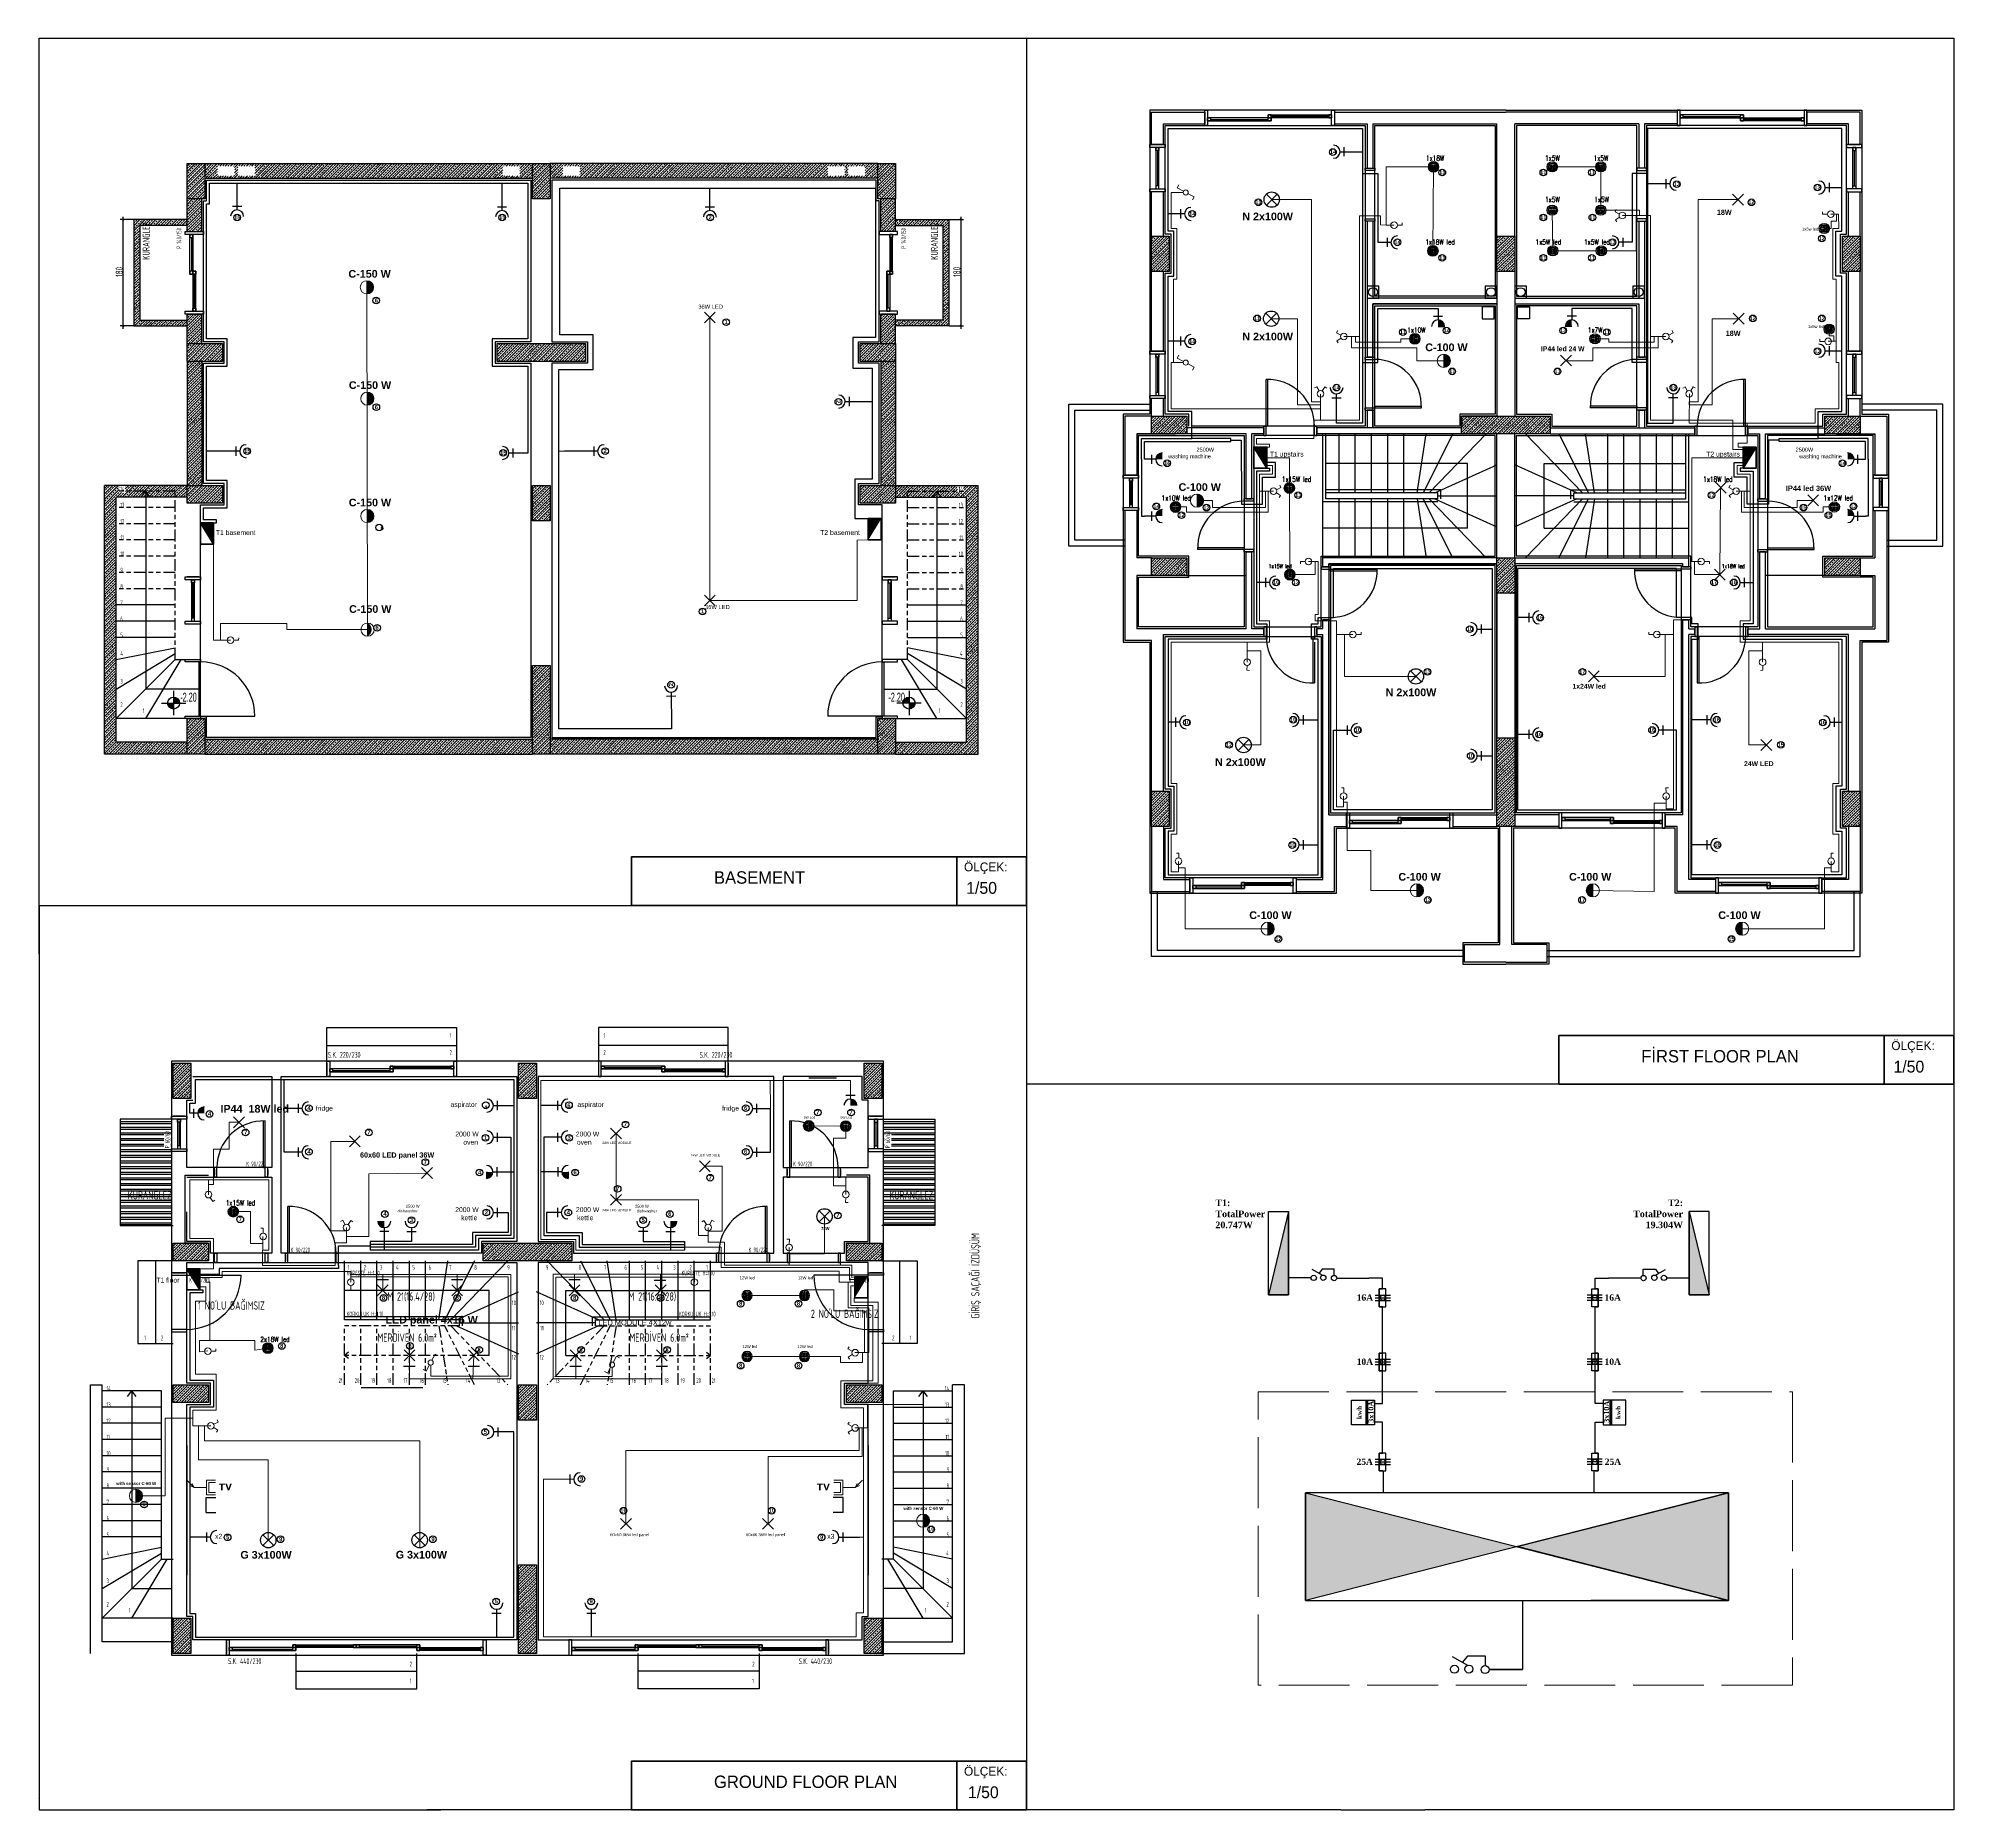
# Model space of a CAD drawing. Header units: millimetres. Extents: x 8112 to 17957, y 1641 to 8364.
# Drawn here: x 8112 to 11355, y 1641 to 4641 of the extents above; entities outside this region: 2.
import ezdxf

# ---------------------------------------------------------------- set-up
doc = ezdxf.new("R2010")
doc.units = ezdxf.units.MM
doc.linetypes.add('ACAD_ISO02W100', pattern=[15, 12, -3])
doc.linetypes.add('CURRENT_NRL surrounding area$0${ Tapered Dash }', pattern=[10, 4, -1, 1.5, -1, 1.5, -1])
for name, color, linetype, lineweight in [('A-Antet', 255, 'Continuous', 40), ('ARMATUR', 7, 'Continuous', 30), ('besleme', 40, 'Continuous', 50), ('linye hattı', 7, 'Continuous', 30), ('LİNYE', 7, 'Continuous', 40), ('LİNYE HATTI', 7, 'Continuous', 60), ('mahal', 4, 'Continuous', 40), ('priz', 4, 'Continuous', 25), ('ZİL HATTI', 7, 'ACAD_ISO02W100', 20), ('ışık', 90, 'Continuous', 20)]:
    doc.layers.add(name, color=color, linetype=linetype, lineweight=lineweight)
for name, color, linetype in [('AK-E-ARMATUR', 151, 'Continuous'), ('Bölme', 7, 'Continuous'), ('EL1', 2, 'Continuous'), ('ELEKTRİK1', 10, 'Continuous'), ('ER-YAZI', 7, 'Continuous'), ('KIRMIM', 1, 'Continuous'), ('linye', 70, 'Continuous'), ('MİMARİ', 251, 'Continuous')]:
    doc.layers.add(name, color=color, linetype=linetype)
doc.styles.add('FERHAT', font='isocpeur.ttf', dxfattribs={"width": 0.6, "height": 12})
doc.styles.add('gabriola', font='GOTHIC.TTF')
doc.styles.add('ODA BÜYÜK', font='courbd.ttf', dxfattribs={"height": 17})
doc.styles.add('okbas2', font='simplxtw.shx')
doc.styles.get("Standard").update_dxf_attribs({"font": 'arial.ttf'})
doc.styles.add('style1', font='isocpeur.ttf', dxfattribs={"width": 0.6})

# ---------------------------------------------------------------- blocks, each defined once
blk = doc.blocks.new('P6020')
at = {"layer": 'MİMARİ'}
for p, q in [((0, 0), (0, 20)), ((60, 0), (60, 20))]:
    blk.add_line(p, q, dxfattribs=at)
at = {"layer": 'MİMARİ', "ltscale": 0.1}
blk.add_line((50, 10), (10, 10), dxfattribs=at)
for points in [[(0, 23), (5, 23), (5, -3), (0, -3)], [(10, 7.5), (10, 12.5), (5, 12.5), (5, 7.5)], [(50, 7.5), (50, 12.5), (55, 12.5), (55, 7.5)], [(55, 23), (60, 23), (60, -3), (55, -3)]]:
    blk.add_lwpolyline(points, close=True, dxfattribs=at)
blk.add_lwpolyline([(5, 7.5), (55, 7.5), (55, 12.5), (5, 12.5)], dxfattribs=at)
blk = doc.blocks.new('SK44020')
at = {"layer": 'MİMARİ'}
for p, q in [((0, 20), (0, 0)), ((440, 20), (440, 0))]:
    blk.add_line(p, q, dxfattribs=at)
at = {"layer": 'MİMARİ', "ltscale": 0.1}
for p, q in [((10, 7.5), (112.5, 7.5)), ((215, 12.5), (117.5, 12.5)), ((225, 12.5), (322.5, 12.5)), ((430, 7.5), (327.5, 7.5))]:
    blk.add_line(p, q, dxfattribs=at)
for points in [[(5, -3), (0, -3), (0, 23), (5, 23)], [(5, 10), (5, 5), (117.5, 5), (117.5, 10)], [(10, 10), (10, 5), (5, 5), (5, 10)], [(220, 15), (220, 10), (112.5, 10), (112.5, 15)], [(112.5, 15), (112.5, 10), (117.5, 10), (117.5, 15)], [(117.5, 10), (117.5, 5), (112.5, 5), (112.5, 10)], [(215, 15), (215, 10), (220, 10), (220, 15)], [(220, 15), (220, 10), (327.5, 10), (327.5, 15)], [(225, 15), (225, 10), (220, 10), (220, 15)], [(327.5, 15), (327.5, 10), (322.5, 10), (322.5, 15)], [(435, 10), (435, 5), (322.5, 5), (322.5, 10)], [(322.5, 10), (322.5, 5), (327.5, 5), (327.5, 10)], [(430, 10), (430, 5), (435, 5), (435, 10)], [(440, -3), (435, -3), (435, 23), (440, 23)]]:
    blk.add_lwpolyline(points, close=True, dxfattribs=at)
blk = doc.blocks.new('SK14025')
at = {"layer": 'MİMARİ'}
for p, q in [((0, 25), (0, 0)), ((140, 25), (140, 0)), ((140, 25), (140, 0))]:
    blk.add_line(p, q, dxfattribs=at)
at = {"layer": 'MİMARİ', "ltscale": 0.1}
for p, q in [((10, 12.5), (67.5, 12.5)), ((130, 17.5), (72.5, 17.5))]:
    blk.add_line(p, q, dxfattribs=at)
for points in [[(5, -3), (0, -3), (0, 28), (5, 28)], [(5, 15), (5, 10), (72.5, 10), (72.5, 15)], [(10, 15), (10, 10), (5, 10), (5, 15)], [(135, 20), (135, 15), (67.5, 15), (67.5, 20)], [(67.5, 20), (67.5, 15), (72.5, 15), (72.5, 20)], [(72.5, 15), (72.5, 10), (67.5, 10), (67.5, 15)], [(130, 20), (130, 15), (135, 15), (135, 20)], [(140, -3), (135, -3), (135, 28), (140, 28)]]:
    blk.add_lwpolyline(points, close=True, dxfattribs=at)
blk = doc.blocks.new('SK18020')
at = {"layer": 'MİMARİ'}
for p, q in [((0, 20), (0, 0)), ((180, 20), (180, 0))]:
    blk.add_line(p, q, dxfattribs=at)
at = {"layer": 'MİMARİ', "ltscale": 0.1}
for p, q in [((10, 7.5), (87.5, 7.5)), ((170, 12.5), (92.5, 12.5))]:
    blk.add_line(p, q, dxfattribs=at)
for points in [[(5, -3), (0, -3), (0, 23), (5, 23)], [(5, 10), (5, 5), (92.5, 5), (92.5, 10)], [(10, 10), (10, 5), (5, 5), (5, 10)], [(175, 15), (175, 10), (87.5, 10), (87.5, 15)], [(87.5, 15), (87.5, 10), (92.5, 10), (92.5, 15)], [(92.5, 10), (92.5, 5), (87.5, 5), (87.5, 10)], [(170, 15), (170, 10), (175, 10), (175, 15)], [(180, -3), (175, -3), (175, 23), (180, 23)]]:
    blk.add_lwpolyline(points, close=True, dxfattribs=at)
blk = doc.blocks.new('15W_DWNL_ISLAK HACİM ARM_SA')
h = blk.add_hatch()
h.set_pattern_fill('DOTS', scale=5)
h.set_pattern_definition([(0, (-1075947.989, -4485209.665), (3.96875, 7.9375), [0, -7.9375])])
h.paths.add_polyline_path([(85, 0, 1), (-85, 0, 1)])
blk.add_circle((0, 0), 115)
at = {"color": 7}
blk.add_circle((0, 0), 85, dxfattribs=at)

msp = doc.modelspace()

# ---------------------------------------------------------------- hatches: boundary and pattern name
at = {"layer": 'besleme'}
for points in [[(10192, 3912.4), (10192, 3948.4), (10170, 3948.4)], [(11020.8, 3948.4), (10998.8, 3948.4), (10998.8, 3912.4)], [(8408.6, 3783.9), (8408.6, 3819.9), (8386.6, 3819.9)], [(9517.4, 3790.9), (9517.4, 3826.9), (9539.4, 3826.9)], [(8385.2, 2520.8), (8385.2, 2556.8), (8363.2, 2556.8)], [(9494.3, 2507.3), (9494.3, 2543.3), (9516.3, 2543.3)]]:
    msp.add_hatch(color=256, dxfattribs=at).paths.add_polyline_path(points)
at = {"layer": 'linye'}
for points in [[(10257.9, 2177.3), (10257.9, 1995), (10616, 2086.1)], [(10974, 2177.3), (10974, 1995), (10616, 2086.1)]]:
    msp.add_hatch(color=2, dxfattribs=at).paths.add_polyline_path(points)
at = {"layer": 'linye hattı'}
for points in [[(10228.8, 2653.5), (10194.9, 2512.6), (10228.8, 2512.6)], [(10907.5, 2653.5), (10941.4, 2512.6), (10907.5, 2512.6)]]:
    msp.add_hatch(color=3, dxfattribs=at).paths.add_polyline_path(points)
at = {"layer": 'MİMARİ', "true_color": 0x636466}
h = msp.add_hatch(color=251, dxfattribs=at)
h.paths.add_polyline_path([(8340.9, 3504.6), (8340.9, 3514.8), (8330.7, 3514.8, 0.414214)])
h.paths.add_polyline_path([(8340.9, 3514.8), (8351.2, 3514.8, 0.414214), (8340.9, 3525.1)])
h = msp.add_hatch(color=251, dxfattribs=at)
h.paths.add_polyline_path([(9586.3, 3504.6), (9586.3, 3514.8), (9596.5, 3514.8, -0.414214)])
h.paths.add_polyline_path([(9586.3, 3514.8), (9576, 3514.8, -0.414214), (9586.3, 3525.1)])
at = {"layer": 'priz'}
h = msp.add_hatch(color=256, dxfattribs=at)
h.dxf.hatch_style = 1
h.paths.add_polyline_path([(10482.2, 4163.5), (10482.2, 4152.6), (10493.2, 4152.6, 0.414214)])
h = msp.add_hatch(color=256, dxfattribs=at)
h.dxf.hatch_style = 1
h.paths.add_polyline_path([(10708.6, 4163.5), (10708.6, 4152.6), (10697.6, 4152.6, -0.414214)])
h = msp.add_hatch(color=256, dxfattribs=at)
h.dxf.hatch_style = 1
h.paths.add_polyline_path([(10004.1, 3927.6), (10015.1, 3927.6), (10015.1, 3938.6, 0.414214)])
h = msp.add_hatch(color=256, dxfattribs=at)
h.dxf.hatch_style = 1
h.paths.add_polyline_path([(11186.7, 3927.6), (11175.8, 3927.6), (11175.8, 3938.6, -0.414214)])
h = msp.add_hatch(color=256, dxfattribs=at)
h.dxf.hatch_style = 1
h.paths.add_polyline_path([(10004.1, 3831.5), (10015.1, 3831.5), (10015.1, 3842.4, 0.414214)])
h = msp.add_hatch(color=256, dxfattribs=at)
h.dxf.hatch_style = 1
h.paths.add_polyline_path([(11186.7, 3831.5), (11175.8, 3831.5), (11175.8, 3842.4, -0.414214)])
h = msp.add_hatch(color=256, dxfattribs=at)
h.dxf.hatch_style = 1
h.paths.add_polyline_path([(8381.8, 2819.9), (8392.7, 2819.9), (8392.7, 2830.9, 0.414214)])
h = msp.add_hatch(color=256, dxfattribs=at)
h.dxf.hatch_style = 1
h.paths.add_polyline_path([(9487.1, 2844), (9487.1, 2833), (9498.1, 2833, 0.414214)])
h = msp.add_hatch(color=256, dxfattribs=at)
h.dxf.hatch_style = 1
h.paths.add_polyline_path([(8881.6, 2720.8), (8870.6, 2720.8), (8870.6, 2709.8, 0.414214)])
h = msp.add_hatch(color=256, dxfattribs=at)
h.dxf.hatch_style = 1
h.paths.add_polyline_path([(8998.3, 2720.8), (9009.3, 2720.8), (9009.3, 2709.8, -0.414214)])
h = msp.add_hatch(color=256, dxfattribs=at)
h.dxf.hatch_style = 1
h.paths.add_polyline_path([(8697.7, 2626.4), (8697.7, 2637.4), (8686.7, 2637.4, 0.414214)])
h = msp.add_hatch(color=256, dxfattribs=at)
h.dxf.hatch_style = 1
h.paths.add_polyline_path([(9182.2, 2626.4), (9182.2, 2637.4), (9193.2, 2637.4, -0.414214)])
at = {"layer": 'ışık'}
for points in [[(8668.3, 4230.1, -1), (8668.3, 4207.7)], [(10491.9, 4105.6, -1), (10491.9, 4083.2)], [(8669, 4041.6, -1), (8669, 4019.2)], [(10074.1, 3868.9, -1), (10074.1, 3846.4)], [(8668.9, 3842.8, -1), (8668.9, 3820.4)], [(10446.4, 3208.9, -1), (10446.4, 3186.4)], [(10744.4, 3208.9, 1), (10744.4, 3186.4)], [(10193.7, 3143.9, -1), (10193.7, 3121.4)], [(10997.1, 3143.9, 1), (10997.1, 3121.4)], [(8277.2, 2183.5, -1), (8277.2, 2161)], [(9610.2, 2141.3, -1), (9610.2, 2118.9)]]:
    msp.add_hatch(color=1, dxfattribs=at).paths.add_polyline_path(points)
h = msp.add_hatch(color=1, dxfattribs=at)
edge = h.paths.add_edge_path()
edge.add_arc((8663.7, 3639.3), 12.6, -63.0742, 63.0742, ccw=False)
edge.add_line((8669.4, 3628), (8669.4, 3650.5))

# ---------------------------------------------------------------- linework, layer by layer
for p, q in [((8113.4, 3172.2), (8113.4, 4640.6)), ((8113.4, 4640.6), (8769.8, 4640.6)), ((8769.8, 4640.6), (9785.1, 4640.6)), ((9785.1, 4640.6), (9785.1, 1659.3)), ((9785.1, 4640.6), (11187.3, 4640.6)), ((11187.3, 4640.6), (11355.4, 4640.6)), ((11355.4, 4640.6), (11355.4, 2869.5)), ((8113.4, 3172.2), (9234.8, 3172.2)), ((8113.4, 3089.9), (8113.4, 1640.6)), ((11355.4, 2869.5), (9785.1, 2869.5)), ((11355.4, 2869.5), (11355.4, 1640.6)), ((10228.8, 2653.5), (10194.9, 2512.6)), ((10228.8, 2653.5), (10194.9, 2512.6)), ((10907.5, 2653.5), (10941.4, 2512.6)), ((10907.5, 2653.5), (10941.4, 2512.6)), ((10286.8, 2545.4), (10269.2, 2555.3)), ((10286.1, 2556), (10280.5, 2548.9)), ((10306.5, 2556), (10286.1, 2556)), ((10306.5, 2545.4), (10306.5, 2556)), ((10829.8, 2556), (10850.2, 2556)), ((10829.8, 2545.4), (10829.8, 2556)), ((10849.5, 2545.4), (10867.1, 2555.3)), ((10850.2, 2556), (10855.8, 2548.9)), ((10375.8, 2512.1), (10401.4, 2512.1)), ((10375.8, 2507.6), (10401.4, 2507.6)), ((10375.8, 2503.1), (10401.4, 2503.1)), ((10393.9, 2522.7), (10382.7, 2522.7)), ((10382.7, 2522.7), (10382.7, 2492.3)), ((10382.7, 2492.3), (10382.7, 2522.7)), ((10382.7, 2522.7), (10388.3, 2522.7)), ((10393.9, 2492.3), (10393.9, 2522.7)), ((10760.4, 2512.1), (10734.9, 2512.1)), ((10760.4, 2507.6), (10734.9, 2507.6)), ((10760.4, 2503.1), (10734.9, 2503.1)), ((10742.4, 2492.3), (10742.4, 2522.7)), ((10742.4, 2522.7), (10753.6, 2522.7)), ((10753.6, 2522.7), (10748, 2522.7)), ((10753.6, 2522.7), (10753.6, 2492.3)), ((10753.6, 2492.3), (10753.6, 2522.7)), ((10388.3, 2492.3), (10382.7, 2492.3)), ((10382.7, 2492.3), (10393.9, 2492.3)), ((10753.6, 2492.3), (10742.4, 2492.3)), ((10748, 2492.3), (10753.6, 2492.3)), ((10375.8, 2403.4), (10401.4, 2403.4)), ((10393.9, 2414), (10382.7, 2414)), ((10382.7, 2414), (10382.7, 2383.7)), ((10382.7, 2383.7), (10382.7, 2414)), ((10382.7, 2414), (10388.3, 2414)), ((10393.9, 2383.7), (10393.9, 2414)), ((10760.4, 2403.4), (10734.9, 2403.4)), ((10742.4, 2383.7), (10742.4, 2414)), ((10742.4, 2414), (10753.6, 2414)), ((10753.6, 2414), (10748, 2414)), ((10753.6, 2414), (10753.6, 2383.7)), ((10753.6, 2383.7), (10753.6, 2414)), ((10375.8, 2399), (10401.4, 2399)), ((10375.8, 2394.5), (10401.4, 2394.5)), ((10388.3, 2383.7), (10382.7, 2383.7)), ((10382.7, 2383.7), (10393.9, 2383.7)), ((10760.4, 2399), (10734.9, 2399)), ((10760.4, 2394.5), (10734.9, 2394.5)), ((10753.6, 2383.7), (10742.4, 2383.7)), ((10748, 2383.7), (10753.6, 2383.7)), ((10393.9, 2244.7), (10382.7, 2244.7)), ((10382.7, 2244.7), (10382.7, 2214.4)), ((10382.7, 2214.4), (10382.7, 2244.7)), ((10382.7, 2244.7), (10388.3, 2244.7)), ((10393.9, 2214.4), (10393.9, 2244.7)), ((10742.4, 2214.4), (10742.4, 2244.7)), ((10742.4, 2244.7), (10753.6, 2244.7)), ((10753.6, 2244.7), (10748, 2244.7)), ((10753.6, 2244.7), (10753.6, 2214.4)), ((10753.6, 2214.4), (10753.6, 2244.7)), ((10375.8, 2234.1), (10401.4, 2234.1)), ((10375.8, 2229.6), (10401.4, 2229.6)), ((10375.8, 2225.1), (10401.4, 2225.1)), ((10388.3, 2214.4), (10382.7, 2214.4)), ((10382.7, 2214.4), (10393.9, 2214.4)), ((10760.4, 2234.1), (10734.9, 2234.1)), ((10760.4, 2229.6), (10734.9, 2229.6)), ((10760.4, 2225.1), (10734.9, 2225.1)), ((10753.6, 2214.4), (10742.4, 2214.4)), ((10748, 2214.4), (10753.6, 2214.4)), ((10532.9, 1884.6), (10506.4, 1899.4)), ((10531.8, 1900.4), (10523.3, 1889.9)), ((10562.5, 1900.4), (10531.8, 1900.4)), ((10562.5, 1884.6), (10562.5, 1900.4)), ((9785.1, 1659.3), (9785.1, 1640.6)), ((8113.4, 1640.6), (8793.6, 1640.6)), ((10317.3, 1640.6), (8769.8, 1640.6)), ((10317.3, 1640.6), (10459.8, 1640.6)), ((11355.4, 1640.6), (10459.8, 1640.6))]:
    msp.add_line(p, q)
for points in [[(10194.9, 2653.5), (10228.8, 2653.5), (10228.8, 2512.6), (10194.9, 2512.6)], [(10941.4, 2653.5), (10907.5, 2653.5), (10907.5, 2512.6), (10941.4, 2512.6)]]:
    msp.add_lwpolyline(points, close=True)
for centre, radius in [((10271.6, 2541.3), 4.49), ((10287.8, 2541.5), 4.49), ((10306.1, 2541), 4.49), ((10830.2, 2541), 4.49), ((10848.5, 2541.5), 4.49), ((10864.7, 2541.3), 4.49), ((10388.6, 2507.6), 4.49), ((10747.7, 2507.6), 4.49), ((10388.6, 2399), 4.49), ((10747.7, 2399), 4.49), ((10388.6, 2229.6), 4.49), ((10747.7, 2229.6), 4.49), ((10510, 1878.4), 6.74), ((10534.4, 1878.7), 6.74), ((10561.9, 1877.9), 6.74)]:
    msp.add_circle(centre, radius)
at = {"layer": 'A-Antet'}
msp.add_line((8113.4, 3172.2), (8113.4, 3089.9), dxfattribs=at)
for points in [[(9667, 3254.4), (9116.5, 3254.4), (9116.5, 3172.2), (9667, 3172.2)], [(9785.1, 3254.4), (9667, 3254.4), (9667, 3172.2), (9785.1, 3172.2)], [(11237.4, 2951.7), (10686.8, 2951.7), (10686.8, 2869.5), (11237.4, 2869.5)], [(11355.4, 2951.7), (11237.4, 2951.7), (11237.4, 2869.5), (11355.4, 2869.5)], [(9667, 1722.9), (9116.5, 1722.9), (9116.5, 1640.6), (9667, 1640.6)], [(9785.1, 1722.9), (9667, 1722.9), (9667, 1640.6), (9785.1, 1640.6)]]:
    msp.add_lwpolyline(points, close=True, dxfattribs=at)
at = {"layer": 'AK-E-ARMATUR'}
for centre in [(10474.4, 4422.9), (10474.4, 4422.9), (10474.4, 4422.9), (10675.6, 4422.9), (10675.6, 4422.9), (10675.6, 4422.9), (10757.8, 4422.9), (10757.8, 4422.9), (10757.8, 4422.9), (10675.6, 4349.6), (10757.8, 4349.6), (11136.2, 4318.5), (10473.5, 4280.7), (10473.5, 4280.7), (10473.5, 4280.7), (10676.5, 4280.7), (10676.5, 4280.7), (10676.5, 4280.7), (10758.7, 4280.7), (10758.7, 4280.7), (10758.7, 4280.7), (11144.5, 4148.1), (10442.8, 4131.7), (10442.8, 4131.7), (10442.8, 4131.7), (10748, 4131.7), (10748, 4131.7), (10748, 4131.7), (10230.4, 3879), (10230.4, 3879), (10230.4, 3879), (10037.5, 3846.9), (10037.5, 3846.9), (10037.5, 3846.9), (11153.3, 3846.9), (11153.3, 3846.9), (11153.3, 3846.9), (10231.3, 3732.3), (10231.3, 3732.3), (10231.3, 3732.3), (9416.5, 2798.6), (9479.1, 2798.2), (8442, 2653.5), (8442, 2653.5), (8442, 2653.5), (8500.4, 2422.3), (8500.4, 2422.3), (8500.4, 2422.3)]:
    msp.add_circle(centre, 8.62, dxfattribs=at)
at = {"layer": 'AK-E-ARMATUR', "color": 7}
for centre in [(10474.4, 4422.9), (10474.4, 4422.9), (10474.4, 4422.9), (10675.6, 4422.9), (10675.6, 4422.9), (10675.6, 4422.9), (10757.8, 4422.9), (10757.8, 4422.9), (10757.8, 4422.9), (10473.5, 4280.7), (10473.5, 4280.7), (10473.5, 4280.7), (10676.5, 4280.7), (10676.5, 4280.7), (10676.5, 4280.7), (10758.7, 4280.7), (10758.7, 4280.7), (10758.7, 4280.7), (10442.8, 4131.7), (10442.8, 4131.7), (10442.8, 4131.7), (10748, 4131.7), (10748, 4131.7), (10748, 4131.7), (10230.4, 3879), (10230.4, 3879), (10230.4, 3879), (10037.5, 3846.9), (10037.5, 3846.9), (10037.5, 3846.9), (11153.3, 3846.9), (11153.3, 3846.9), (11153.3, 3846.9), (10231.3, 3732.3), (10231.3, 3732.3), (10231.3, 3732.3), (8442, 2653.5), (8442, 2653.5), (8442, 2653.5), (8500.4, 2422.3), (8500.4, 2422.3), (8500.4, 2422.3)]:
    msp.add_circle(centre, 6.38, dxfattribs=at)
at = {"layer": 'ARMATUR', "color": 1}
for p, q in [((9239.9, 4176.8), (9258.2, 4158.5)), ((9258.2, 4176.8), (9239.9, 4158.5)), ((9239.9, 3697.6), (9258.2, 3679.3)), ((9258.2, 3697.6), (9239.9, 3679.3)), ((8442.4, 2814), (8460.7, 2795.7)), ((8460.7, 2814), (8442.4, 2795.7)), ((9099.3, 2795.1), (9081, 2776.8)), ((9081, 2795.1), (9099.3, 2776.8)), ((8638.7, 2781.7), (8657, 2763.4)), ((8657, 2781.7), (8638.7, 2763.4)), ((8760.8, 2728), (8779.1, 2709.7)), ((8779.1, 2728), (8760.8, 2709.7)), ((9249.7, 2739.4), (9231.4, 2721.1)), ((9231.4, 2739.4), (9249.7, 2721.1)), ((9099.3, 2682.5), (9081, 2664.2)), ((9081, 2682.5), (9099.3, 2664.2)), ((8704.8, 2538.2), (8685.3, 2538.2)), ((8830.8, 2538.2), (8811.3, 2538.2)), ((9029.6, 2538.2), (9010.1, 2538.2)), ((9154.7, 2537.2), (9174.2, 2537.2)), ((8685.9, 2529.3), (8704.2, 2510.9)), ((8704.2, 2529.3), (8685.9, 2510.9)), ((8811.9, 2529.3), (8830.2, 2510.9)), ((8830.2, 2529.3), (8811.9, 2510.9)), ((9010.7, 2529.3), (9029, 2510.9)), ((9029, 2529.3), (9010.7, 2510.9)), ((9156.5, 2529.3), (9174.8, 2510.9)), ((9174.8, 2529.3), (9156.5, 2510.9)), ((8749.4, 2401), (8731.1, 2419.3)), ((8731.1, 2401), (8749.4, 2419.3)), ((8858.6, 2401), (8840.2, 2419.3)), ((8840.2, 2401), (8858.6, 2419.3)), ((9031, 2401), (9012.7, 2419.3)), ((9012.7, 2401), (9031, 2419.3)), ((9176.9, 2401), (9158.6, 2419.3)), ((9158.6, 2401), (9176.9, 2419.3)), ((8730.5, 2392), (8750, 2392)), ((8839.7, 2392), (8859.1, 2392)), ((9012.1, 2392), (9031.6, 2392)), ((9158, 2392), (9177.5, 2392)), ((9097.9, 2134), (9116.2, 2115.7)), ((9116.2, 2134), (9097.9, 2115.7)), ((9338.3, 2134), (9356.6, 2115.7)), ((9356.6, 2134), (9338.3, 2115.7))]:
    msp.add_line(p, q, dxfattribs=at)
at = {"layer": 'besleme'}
for p, q in [((10170, 3948.4), (10192, 3912.4)), ((11020.8, 3948.4), (10998.8, 3912.4)), ((8386.6, 3819.9), (8408.6, 3783.9)), ((8363.2, 2556.8), (8385.2, 2520.8))]:
    msp.add_line(p, q, dxfattribs=at)
for points in [[(10192, 3912.4), (10192, 3948.4), (10170, 3948.4), (10170, 3912.4)], [(10998.8, 3912.4), (10998.8, 3948.4), (11020.8, 3948.4), (11020.8, 3912.4)], [(8408.6, 3783.9), (8408.6, 3819.9), (8386.6, 3819.9), (8386.6, 3783.9)], [(9539, 3791.3), (9539, 3827.3), (9517, 3827.3), (9517, 3791.3)], [(8385.2, 2520.8), (8385.2, 2556.8), (8363.2, 2556.8), (8363.2, 2520.8)], [(9516.3, 2507.3), (9516.3, 2543.3), (9494.3, 2543.3), (9494.3, 2507.3)]]:
    msp.add_lwpolyline(points, close=True, dxfattribs=at)
at = {"layer": 'Bölme', "color": 7}
for p, q in [((8395.8, 2144), (8395.8, 2169.2)), ((8395.8, 2169.2), (8412.6, 2169.2)), ((8395.8, 2144), (8412.6, 2144)), ((9474.9, 2169.2), (9458.1, 2169.2)), ((9474.9, 2144), (9458.1, 2144)), ((9474.9, 2144), (9474.9, 2169.2))]:
    msp.add_line(p, q, dxfattribs=at)
at = {"layer": 'Bölme', "color": 11, "true_color": 0xf27172}
for centre in [(17950.9, 8352.8), (10304.2, 4448), (10489.4, 4413.3), (10660.5, 4413.3), (10742.8, 4413.3), (10886.6, 4393.6), (11124.9, 4387.8), (10065.9, 4343.2), (10177.9, 4362.9), (11012.9, 4362.9), (8448.6, 4337), (8897.4, 4337.3), (9249.5, 4337.3), (10660.5, 4337.3), (10743.5, 4337.3), (10413.3, 4295.2), (10777.5, 4295.2), (11132, 4301.5), (10489.4, 4268.9), (10660.5, 4268.9), (10742.8, 4268.9), (8684.1, 4196.7), (9276.5, 4159.8), (10175.7, 4166.3), (11015.1, 4166.3), (11132, 4166.3), (10065.9, 4127.1), (10422.7, 4143), (10496.7, 4145.8), (10694.1, 4145.8), (10768.1, 4143), (11124.9, 4110.6), (10310.1, 4049), (10506.2, 4076.6), (10684.6, 4076.6), (10880.7, 4049), (9466.7, 4025.1), (8684.2, 4015.9), (8465.6, 3941.5), (8899.1, 3938.5), (9071.6, 3941.5), (10023.5, 3920.9), (11167.3, 3920.9), (10245.4, 3866.8), (10945.4, 3866.8), (10005.1, 3848), (10047.6, 3832.9), (10089.9, 3845.8), (11100.9, 3845.8), (11143.2, 3832.9), (11185.7, 3848), (8689.1, 3812), (10207.9, 3719.2), (10241.2, 3719.1), (10949.6, 3719.1), (10982.9, 3719.2), (9236.6, 3670), (8685.4, 3642.1), (10535.8, 3639.9), (10655, 3659.5), (10464.2, 3567.8), (10726.6, 3567.8), (9183.3, 3545.9), (10056.9, 3481.8), (10236.7, 3486.6), (10346.2, 3469.1), (10844.6, 3469.1), (10954.1, 3486.6), (11133.9, 3481.8), (10128.2, 3444.2), (10653.3, 3461.5), (11062.6, 3444.2), (10537.5, 3425.2), (10235.4, 3274.4), (10955.4, 3274.4), (10464.8, 3181.3), (10726, 3181.3), (10211.8, 3115.2), (10979.1, 3115.2), (8401.8, 2818.9), (8570.1, 2828.9), (8869.4, 2833.6), (9010.5, 2833.6), (9309.7, 2828.9), (9431.8, 2821.5), (9488.1, 2821.5), (8462.9, 2787.7), (8671.5, 2787.7), (9106.1, 2801.1), (8570.1, 2754.7), (8869, 2778.4), (9010.9, 2778.4), (9309.7, 2754.7), (8767.2, 2737.4), (8859, 2719.8), (9020.9, 2719.8), (9092.9, 2692), (9249.7, 2711), (8453.8, 2640.4), (8698.7, 2649.4), (8743.6, 2639), (8870.5, 2652), (9009.3, 2652), (9136.2, 2639), (9181.2, 2649.4), (9465.7, 2647), (8696.2, 2507.3), (8821.2, 2507.3), (9019.9, 2507.3), (9165.7, 2507.3), (9301.2, 2497.6), (9399, 2497.6), (8524.3, 2426), (8741.2, 2426), (8858.6, 2419.3), (9031, 2419.3), (9176.9, 2419.3), (9301.2, 2392.7), (9399, 2392.7), (8868.7, 2280.2), (9031.7, 2200.7), (8290.8, 2157.6), (9102.7, 2147), (9353.7, 2147), (9623.8, 2115.4), (8432.4, 2101.9), (8522, 2098.6), (8780, 2098.6), (9438.3, 2101.9), (8887.3, 1993.3), (9048, 1993.3)]:
    msp.add_circle(centre, 5.63, dxfattribs=at)
at = {"layer": 'ELEKTRİK1', "linetype": 'Continuous', "lineweight": 20, "ltscale": 0.3}
for p, q in [((8375.6, 2186.2), (8363.2, 2198.6)), ((8375.6, 2186.2), (8368.5, 2189.7)), ((8375.6, 2186.2), (8372.1, 2193.3)), ((9495, 2186.2), (9507.4, 2198.6)), ((9495, 2186.2), (9498.6, 2193.3)), ((9495, 2186.2), (9502.2, 2189.7))]:
    msp.add_line(p, q, dxfattribs=at)
at = {"layer": 'ELEKTRİK1', "lineweight": 20}
for p, q in [((8375.6, 2186.2), (8396.6, 2186.2)), ((9495, 2186.2), (9474.1, 2186.2))]:
    msp.add_line(p, q, dxfattribs=at)
at = {"layer": 'ELEKTRİK1', "linetype": 'Continuous', "lineweight": 20, "ltscale": 0.3}
for points in [[(8411.6, 2173.6), (8396.6, 2173.6), (8396.6, 2198.8), (8411.6, 2198.8)], [(8411.6, 2177.6), (8400.6, 2177.6), (8400.6, 2194.8), (8411.6, 2194.8)], [(9459.1, 2173.6), (9474.1, 2173.6), (9474.1, 2198.8), (9459.1, 2198.8)], [(9459.1, 2177.6), (9470.1, 2177.6), (9470.1, 2194.8), (9459.1, 2194.8)]]:
    msp.add_lwpolyline(points, dxfattribs=at)
at = {"layer": 'ELEKTRİK1'}
for centre, radius in [((10200.5, 4367.4), 13), ((10199.6, 4165.8), 13), ((10444.7, 3560), 13), ((10152.7, 3443.8), 13.1), ((9443.3, 2645.5), 13), ((8501.3, 2097.1), 13), ((8757.6, 2097.1), 13)]:
    msp.add_circle(centre, radius, dxfattribs=at)
at = {"layer": 'linye', "color": 1}
for p, q in [((10267.1, 2541.3), (10228.8, 2541.3)), ((10310.6, 2541), (10365.2, 2541)), ((10388.3, 2541), (10365.2, 2541)), ((10388.3, 2522.7), (10388.3, 2541)), ((10748, 2522.7), (10748, 2541)), ((10748, 2541), (10771.1, 2541)), ((10825.7, 2541), (10771.1, 2541)), ((10869.2, 2541.3), (10907.5, 2541.3)), ((10388.3, 2444), (10388.3, 2492.3)), ((10748, 2444), (10748, 2492.3)), ((10388.3, 2387.7), (10388.3, 2444)), ((10748, 2387.7), (10748, 2444)), ((10388.3, 2414), (10388.3, 2432.3)), ((10388.3, 2328.7), (10388.3, 2415.9)), ((10748, 2414), (10748, 2432.3)), ((10748, 2328.7), (10748, 2415.9)), ((10388.3, 2335.4), (10388.3, 2383.7)), ((10748, 2335.4), (10748, 2383.7)), ((10374.3, 2328.7), (10388.3, 2328.7)), ((10762, 2328.7), (10748, 2328.7)), ((10388.3, 2296.8), (10374.3, 2296.8)), ((10388.3, 2244.7), (10388.3, 2296.8)), ((10748, 2244.7), (10748, 2296.8)), ((10748, 2296.8), (10762, 2296.8)), ((10389.9, 2177.3), (10389.9, 2214.4)), ((10746.4, 2177.3), (10746.4, 2214.4)), ((10625, 1995), (10625, 1877.9))]:
    msp.add_line(p, q, dxfattribs=at)
at = {"layer": 'linye', "color": 2}
for p, q in [((10974, 2177.3), (10257.9, 1995)), ((10257.9, 1995), (10257.9, 2177.3)), ((10257.9, 2177.3), (10974, 1995)), ((10616, 2086.1), (10974, 2177.3)), ((10974, 2177.3), (10974, 1995)), ((10974, 1995), (10616, 2086.1))]:
    msp.add_line(p, q, dxfattribs=at)
msp.add_lwpolyline([(10974, 2177.3), (10257.9, 2177.3), (10257.9, 1995), (10974, 1995)], close=True, dxfattribs=at)
at = {"layer": 'linye hattı', "ltscale": 0.05}
for p, q in [((10360.1, 2334.3), (10360.1, 2292.4)), ((10361.4, 2334.3), (10361.4, 2292.4)), ((10363, 2334.3), (10363, 2292.4)), ((10773.3, 2334.3), (10773.3, 2292.4)), ((10774.9, 2334.3), (10774.9, 2292.4)), ((10776.2, 2334.3), (10776.2, 2292.4)), ((10974, 2177.3), (10974, 1995)), ((10974, 1995), (10974, 2177.3)), ((10974, 1995), (10741.1, 1995))]:
    msp.add_line(p, q, dxfattribs=at)
at = {"layer": 'linye hattı', "color": 3}
for points in [[(10228.8, 2653.5), (10194.9, 2512.6), (10228.8, 2512.6), (10228.8, 2653.5)], [(10907.5, 2653.5), (10941.4, 2512.6), (10907.5, 2512.6), (10907.5, 2653.5)]]:
    msp.add_lwpolyline(points, dxfattribs=at)
at = {"layer": 'linye hattı', "ltscale": 0.05}
for points in [[(10335.9, 2334.1), (10374.3, 2334.1), (10374.3, 2292.2), (10335.9, 2292.2)], [(10800.4, 2334.1), (10762, 2334.1), (10762, 2292.2), (10800.4, 2292.2)]]:
    msp.add_lwpolyline(points, close=True, dxfattribs=at)
at = {"layer": 'LİNYE', "color": 2}
msp.add_line((10568.6, 1877.9), (10625, 1877.9), dxfattribs=at)
at = {"layer": 'LİNYE HATTI', "color": 2}
msp.add_line((10974, 1995), (10974, 2177.3), dxfattribs=at)
at = {"layer": 'mahal'}
msp.add_line((8111.8, 1658.9), (8111.8, 1658.9), dxfattribs=at)
at = {"layer": 'MİMARİ'}
for p, q in [((10597, 4518.8), (9994, 4518.8)), ((9994, 4518.8), (9994, 4003.8)), ((9997, 4515.8), (10087, 4515.8)), ((9997, 4460.8), (9997, 4515.8)), ((10087, 4515.8), (10087, 4495.8)), ((10307, 4515.8), (10597, 4515.8)), ((10307, 4515.8), (10307, 4495.8)), ((10597, 4518.8), (11200, 4518.8)), ((10887, 4515.8), (10597, 4515.8)), ((10887, 4515.8), (10887, 4495.8)), ((11197, 4515.8), (11107, 4515.8)), ((11107, 4515.8), (11107, 4495.8)), ((11197, 4460.8), (11197, 4515.8)), ((11200, 4518.8), (11200, 4003.8)), ((10017, 4495.8), (10087, 4495.8)), ((10017, 4460.8), (10017, 4495.8)), ((10020, 4492.8), (10359, 4492.8)), ((10020, 4308.8), (10020, 4492.8)), ((10307, 4495.8), (10362, 4495.8)), ((10359, 4492.8), (10359, 3983.8)), ((10362, 4495.8), (10362, 4420.8)), ((10372, 4495.8), (10372, 4420.8)), ((10372, 4495.8), (10582, 4495.8)), ((10375, 4492.8), (10579, 4492.8)), ((10375, 4203.8), (10375, 4492.8)), ((10579, 4492.8), (10579, 4203.8)), ((10582, 4305.8), (10582, 4495.8)), ((10822, 4495.8), (10612, 4495.8)), ((10612, 4305.8), (10612, 4495.8)), ((10819, 4492.8), (10615, 4492.8)), ((10615, 4492.8), (10615, 4203.8)), ((10819, 4203.8), (10819, 4492.8)), ((10822, 4495.8), (10822, 4420.8)), ((10832, 4495.8), (10832, 4420.8)), ((10887, 4495.8), (10832, 4495.8)), ((11174, 4492.8), (10835, 4492.8)), ((10835, 4492.8), (10835, 3983.8)), ((11177, 4495.8), (11107, 4495.8)), ((11174, 4308.8), (11174, 4492.8)), ((11177, 4460.8), (11177, 4495.8)), ((10017, 4460.8), (9997, 4460.8)), ((11177, 4460.8), (11197, 4460.8)), ((10362, 4420.8), (10372, 4420.8)), ((10832, 4420.8), (10822, 4420.8)), ((9997, 4305.8), (9997, 4380.8)), ((10017, 4380.8), (9997, 4380.8)), ((10017, 4305.8), (10017, 4380.8)), ((11177, 4305.8), (11177, 4380.8)), ((11177, 4380.8), (11197, 4380.8)), ((11197, 4305.8), (11197, 4380.8)), ((10362, 4330.8), (10362, 4100.8)), ((10372, 4330.8), (10362, 4330.8)), ((10372, 4330.8), (10372, 4200.8)), ((10822, 4330.8), (10822, 4200.8)), ((10822, 4330.8), (10832, 4330.8)), ((10832, 4330.8), (10832, 4100.8)), ((9997, 4245.8), (9997, 4305.8)), ((9997, 4305.8), (10027, 4305.8)), ((10030, 4308.8), (10020, 4308.8)), ((10027, 4305.8), (10027, 4245.8)), ((10030, 4242.8), (10030, 4308.8)), ((10582, 4245.8), (10582, 4305.8)), ((10582, 4305.8), (10612, 4305.8)), ((10612, 4305.8), (10612, 4245.8)), ((11164, 4242.8), (11164, 4308.8)), ((11164, 4308.8), (11174, 4308.8)), ((11167, 4245.8), (11167, 4305.8)), ((11167, 4305.8), (11197, 4305.8)), ((11197, 4305.8), (11197, 4245.8)), ((10027, 4245.8), (9997, 4245.8)), ((9997, 4110.8), (9997, 4245.8)), ((10017, 4110.8), (10017, 4245.8)), ((10020, 4003.8), (10020, 4242.8)), ((10020, 4242.8), (10030, 4242.8)), ((10382, 4220.8), (10362, 4220.8)), ((10362, 4220.8), (10362, 4200.8)), ((10382, 4200.8), (10382, 4220.8)), ((10582, 4220.8), (10562, 4220.8)), ((10562, 4220.8), (10562, 4200.8)), ((10612, 4245.8), (10582, 4245.8)), ((10582, 4245.8), (10582, 4000.8)), ((10582, 4200.8), (10582, 4220.8)), ((10612, 4245.8), (10612, 4000.8)), ((10632, 4220.8), (10612, 4220.8)), ((10612, 4220.8), (10612, 4200.8)), ((10632, 4200.8), (10632, 4220.8)), ((10832, 4220.8), (10812, 4220.8)), ((10812, 4220.8), (10812, 4200.8)), ((10832, 4200.8), (10832, 4220.8)), ((11174, 4242.8), (11164, 4242.8)), ((11197, 4245.8), (11167, 4245.8)), ((11174, 4003.8), (11174, 4242.8)), ((11177, 4110.8), (11177, 4245.8)), ((11197, 4110.8), (11197, 4245.8)), ((10362, 4200.8), (10382, 4200.8)), ((10582, 4200.8), (10372, 4200.8)), ((10372, 4190.8), (10372, 4100.8)), ((10582, 4190.8), (10372, 4190.8)), ((10372, 4190.8), (10582, 4190.8)), ((10372, 3980.8), (10372, 4190.8)), ((10579, 4203.8), (10375, 4203.8)), ((10375, 4187.8), (10579, 4187.8)), ((10375, 3983.8), (10375, 4187.8)), ((10402, 4187.8), (10455.1, 4187.8)), ((10557, 4185.8), (10557, 4165.8)), ((10577, 4185.8), (10557, 4185.8)), ((10562, 4200.8), (10582, 4200.8)), ((10577, 4165.8), (10577, 4185.8)), ((10579, 4187.8), (10579, 4003.8)), ((10582, 4190.8), (10582, 4000.8)), ((10612, 4200.8), (10822, 4200.8)), ((10612, 4200.8), (10632, 4200.8)), ((10612, 4190.8), (10822, 4190.8)), ((10615, 4203.8), (10819, 4203.8)), ((10819, 4187.8), (10615, 4187.8)), ((10615, 4187.8), (10615, 4003.8)), ((10617, 4165.8), (10617, 4185.8)), ((10617, 4185.8), (10637, 4185.8)), ((10637, 4185.8), (10637, 4165.8)), ((10792, 4187.8), (10738.9, 4187.8)), ((10812, 4200.8), (10832, 4200.8)), ((10819, 3983.8), (10819, 4187.8)), ((10822, 4190.8), (10822, 4100.8)), ((10557, 4165.8), (10577, 4165.8)), ((10637, 4165.8), (10617, 4165.8)), ((10017, 4110.8), (9997, 4110.8)), ((10359, 4100.8), (10375, 4100.8)), ((10359, 4096.8), (10359, 4100.8)), ((10359, 4096.8), (10375, 4096.8)), ((10372, 4100.8), (10362, 4100.8)), ((10375, 4096.8), (10375, 4100.8)), ((10835, 4100.8), (10819, 4100.8)), ((10819, 4096.8), (10819, 4100.8)), ((10835, 4096.8), (10819, 4096.8)), ((10822, 4100.8), (10832, 4100.8)), ((10835, 4096.8), (10835, 4100.8)), ((11177, 4110.8), (11197, 4110.8)), ((10191, 3983.8), (10191, 4062.8)), ((10194, 3983.8), (10194, 4062.8)), ((11000, 3983.8), (11000, 4062.8)), ((11003, 3983.8), (11003, 4062.8)), ((9997, 4000.8), (9997, 4030.8)), ((10017, 4030.8), (9997, 4030.8)), ((10017, 4000.8), (10017, 4030.8)), ((11177, 4000.8), (11177, 4030.8)), ((11177, 4030.8), (11197, 4030.8)), ((11197, 4000.8), (11197, 4030.8)), ((9857, 3780.8), (9857, 4020.8)), ((9857, 4020.8), (9994, 4020.8)), ((9867, 3790.8), (9867, 4010.8)), ((9867, 4010.8), (9994, 4010.8)), ((9994, 4003.8), (9949, 4003.8)), ((9949, 4003.8), (9949, 3617.8)), ((9952, 4000.8), (9952, 3900.8)), ((9997, 4000.8), (9952, 4000.8)), ((9997, 3970.8), (9997, 4000.8)), ((9997, 4000.8), (10057, 4000.8)), ((10060, 4003.8), (10020, 4003.8)), ((10057, 4000.8), (10057, 3970.8)), ((10060, 3983.8), (10060, 4003.8)), ((10359, 4014.8), (10375, 4014.8)), ((10359, 4010.8), (10359, 4014.8)), ((10359, 4010.8), (10375, 4010.8)), ((10362, 4010.8), (10362, 3980.8)), ((10372, 4010.8), (10362, 4010.8)), ((10372, 4010.8), (10372, 3980.8)), ((10375, 4017.8), (10375, 4014.8)), ((10375, 4017.8), (10454, 4017.8)), ((10375, 4010.8), (10375, 4014.8)), ((10375, 4014.8), (10453.9, 4014.8)), ((10579, 4003.8), (10519, 4003.8)), ((10519, 4003.8), (10519, 3983.8)), ((10522, 3970.8), (10522, 4000.8)), ((10522, 4000.8), (10672, 4000.8)), ((10582, 4000.8), (10522, 4000.8)), ((10522, 4000.8), (10522, 3980.8)), ((10615, 4003.8), (10675, 4003.8)), ((10672, 4000.8), (10672, 3970.8)), ((10675, 4003.8), (10675, 3983.8)), ((10819, 4017.8), (10740, 4017.8)), ((10819, 4014.8), (10740, 4014.8)), ((10819, 4017.8), (10819, 4014.8)), ((10835, 4014.8), (10819, 4014.8)), ((10819, 4010.8), (10819, 4014.8)), ((10835, 4010.8), (10819, 4010.8)), ((10822, 4010.8), (10822, 3980.8)), ((10822, 4010.8), (10832, 4010.8)), ((10832, 4010.8), (10832, 3980.8)), ((10835, 4010.8), (10835, 4014.8)), ((11134, 3983.8), (11134, 4003.8)), ((11134, 4003.8), (11174, 4003.8)), ((11137, 3970.8), (11137, 4000.8)), ((11137, 4000.8), (11197, 4000.8)), ((11197, 4000.8), (11197, 3970.8)), ((11197, 4000.8), (11242, 4000.8)), ((11337, 4020.8), (11200, 4020.8)), ((11327, 4010.8), (11200, 4010.8)), ((11200, 4003.8), (11245, 4003.8)), ((11242, 4000.8), (11242, 3900.8)), ((11245, 4003.8), (11245, 3617.8)), ((11327, 3790.8), (11327, 4010.8)), ((11337, 3780.8), (11337, 4020.8)), ((9972, 3970.8), (9972, 3900.8)), ((9997, 3970.8), (9972, 3970.8)), ((10037, 3970.2), (9972, 3970.2)), ((9972, 3970.2), (9972, 3905.2)), ((9975, 3967.8), (10154, 3967.8)), ((9975, 3763.8), (9975, 3967.8)), ((10057, 3970.8), (9997, 3970.8)), ((10187, 3980.8), (10057, 3980.8)), ((10157, 3970.8), (10057, 3970.8)), ((10359, 3983.8), (10065, 3983.8)), ((10154, 3967.8), (10154, 3643.8)), ((10157, 3860.8), (10157, 3970.8)), ((10167, 3860.8), (10167, 3970.8)), ((10187, 3970.8), (10167, 3970.8)), ((10579, 3967.8), (10170, 3967.8)), ((10170, 3967.8), (10170, 3643.8)), ((10187, 3967.8), (10187, 3983.8)), ((10187, 3983.8), (10191, 3983.8)), ((10187, 3980.8), (10187, 3970.8)), ((10187, 3967.8), (10191, 3967.8)), ((10194, 3983.8), (10191, 3983.8)), ((10191, 3967.8), (10191, 3983.8)), ((10273, 3967.8), (10273, 3983.8)), ((10273, 3983.8), (10277, 3983.8)), ((10273, 3967.8), (10277, 3967.8)), ((10277, 3967.8), (10277, 3983.8)), ((10522, 3980.8), (10277, 3980.8)), ((10277, 3980.8), (10277, 3970.8)), ((10522, 3970.8), (10277, 3970.8)), ((10287, 3855.8), (10287, 3970.8)), ((10292, 3860.8), (10292, 3970.8)), ((10314.5, 3870.8), (10314.5, 3970.8)), ((10342, 3870.8), (10342, 3970.8)), ((10369.5, 3870.8), (10369.5, 3970.8)), ((10522, 3980.8), (10372, 3980.8)), ((10519, 3983.8), (10375, 3983.8)), ((10397, 3870.8), (10397, 3970.8)), ((10424.5, 3870.8), (10424.5, 3970.8)), ((10447, 3870.8), (10462, 3970.8)), ((10507, 3970.8), (10457, 3870.8)), ((10467, 3870.8), (10563.8, 3970.8)), ((10672, 3970.8), (10522, 3970.8)), ((10579, 3763.8), (10579, 3967.8)), ((10582, 3760.8), (10582, 3970.8)), ((10612, 3760.8), (10612, 3970.8)), ((10615, 3763.8), (10615, 3967.8)), ((10615, 3967.8), (11024, 3967.8)), ((10727, 3870.8), (10630.2, 3970.8)), ((10672, 3980.8), (10917, 3980.8)), ((10672, 3970.8), (10917, 3970.8)), ((10675, 3983.8), (10819, 3983.8)), ((10687, 3970.8), (10737, 3870.8)), ((10747, 3870.8), (10732, 3970.8)), ((10769.5, 3870.8), (10769.5, 3970.8)), ((10797, 3870.8), (10797, 3970.8)), ((10824.5, 3870.8), (10824.5, 3970.8)), ((10835, 3983.8), (11134, 3983.8)), ((10852, 3870.8), (10852, 3970.8)), ((10879.5, 3870.8), (10879.5, 3970.8)), ((10902, 3860.8), (10902, 3970.8)), ((10907, 3855.8), (10907, 3970.8)), ((10917, 3967.8), (10917, 3983.8)), ((10921, 3983.8), (10917, 3983.8)), ((10917, 3980.8), (10917, 3970.8)), ((10921, 3967.8), (10917, 3967.8)), ((10921, 3967.8), (10921, 3983.8)), ((11000, 3983.8), (11003, 3983.8)), ((11003, 3967.8), (11003, 3983.8)), ((11007, 3983.8), (11003, 3983.8)), ((11007, 3967.8), (11003, 3967.8)), ((11007, 3967.8), (11007, 3983.8)), ((11007, 3980.8), (11137, 3980.8)), ((11007, 3980.8), (11007, 3970.8)), ((11007, 3970.8), (11027, 3970.8)), ((11024, 3967.8), (11024, 3643.8)), ((11027, 3860.8), (11027, 3970.8)), ((11037, 3860.8), (11037, 3970.8)), ((11037, 3970.8), (11137, 3970.8)), ((11219, 3967.8), (11040, 3967.8)), ((11040, 3967.8), (11040, 3643.8)), ((11197, 3970.8), (11137, 3970.8)), ((11157, 3970.2), (11222, 3970.2)), ((11197, 3970.8), (11222, 3970.8)), ((11219, 3763.8), (11219, 3967.8)), ((11222, 3970.8), (11222, 3900.8)), ((11222, 3970.2), (11222, 3905.2)), ((10532, 3920.8), (10292, 3920.8)), ((10477, 3870.8), (10582, 3918.5)), ((10532, 3810.8), (10532, 3920.8)), ((10717, 3870.8), (10612, 3918.5)), ((10662, 3920.8), (10902, 3920.8)), ((10662, 3810.8), (10662, 3920.8)), ((10170, 3860.8), (10154, 3860.8)), ((10154, 3856.8), (10154, 3860.8)), ((10157, 3860.8), (10167, 3860.8)), ((10170, 3856.8), (10170, 3860.8)), ((10487, 3875.8), (10292, 3875.8)), ((10482, 3870.8), (10292, 3870.8)), ((10482, 3860.8), (10292, 3860.8)), ((10314.5, 3760.8), (10314.5, 3860.8)), ((10342, 3760.8), (10342, 3860.8)), ((10369.5, 3760.8), (10369.5, 3860.8)), ((10397, 3760.8), (10397, 3860.8)), ((10424.5, 3760.8), (10424.5, 3860.8)), ((10447, 3860.8), (10462, 3760.8)), ((10507, 3760.8), (10457, 3860.8)), ((10467, 3860.8), (10563.8, 3760.8)), ((10477, 3860.8), (10582, 3813.1)), ((10482, 3860.8), (10482, 3870.8)), ((10482, 3865.8), (10582, 3865.8)), ((10487, 3860.8), (10487, 3875.8)), ((10712, 3865.8), (10612, 3865.8)), ((10717, 3860.8), (10612, 3813.1)), ((10727, 3860.8), (10630.2, 3760.8)), ((10687, 3760.8), (10737, 3860.8)), ((10707, 3875.8), (10902, 3875.8)), ((10707, 3860.8), (10707, 3875.8)), ((10712, 3870.8), (10902, 3870.8)), ((10712, 3860.8), (10712, 3870.8)), ((10712, 3860.8), (10902, 3860.8)), ((10747, 3860.8), (10732, 3760.8)), ((10769.5, 3760.8), (10769.5, 3860.8)), ((10797, 3760.8), (10797, 3860.8)), ((10824.5, 3760.8), (10824.5, 3860.8)), ((10852, 3760.8), (10852, 3860.8)), ((10879.5, 3760.8), (10879.5, 3860.8)), ((11024, 3860.8), (11040, 3860.8)), ((11024, 3856.8), (11024, 3860.8)), ((11037, 3860.8), (11027, 3860.8)), ((11040, 3856.8), (11040, 3860.8)), ((9952, 3840.8), (9952, 3620.8)), ((9972, 3840.8), (9972, 3760.8)), ((10170, 3856.8), (10154, 3856.8)), ((10287, 3760.8), (10287, 3855.8)), ((10482, 3855.8), (10287, 3855.8)), ((10712, 3855.8), (10907, 3855.8)), ((10907, 3760.8), (10907, 3855.8)), ((11024, 3856.8), (11040, 3856.8)), ((11222, 3840.8), (11222, 3760.8)), ((11242, 3840.8), (11242, 3620.8)), ((10532, 3810.8), (10287, 3810.8)), ((10662, 3810.8), (10907, 3810.8)), ((9952, 3780.8), (9857, 3780.8)), ((9952, 3790.8), (9867, 3790.8)), ((10060, 3763.8), (9975, 3763.8)), ((10060, 3727.8), (10060, 3763.8)), ((10154, 3777.8), (10075, 3777.8)), ((10154, 3774.8), (10075, 3774.8)), ((10154, 3777.8), (10154, 3774.8)), ((10170, 3774.8), (10154, 3774.8)), ((10154, 3770.8), (10154, 3774.8)), ((10170, 3770.8), (10154, 3770.8)), ((10157, 3770.8), (10167, 3770.8)), ((10157, 3640.8), (10157, 3770.8)), ((10167, 3640.8), (10167, 3770.8)), ((10170, 3770.8), (10170, 3774.8)), ((10284, 3643.8), (10284, 3763.8)), ((10284, 3763.8), (10579, 3763.8)), ((10910, 3763.8), (10615, 3763.8)), ((10910, 3643.8), (10910, 3763.8)), ((11024, 3774.8), (11040, 3774.8)), ((11024, 3770.8), (11024, 3774.8)), ((11024, 3770.8), (11040, 3770.8)), ((11037, 3770.8), (11027, 3770.8)), ((11027, 3640.8), (11027, 3770.8)), ((11037, 3640.8), (11037, 3770.8)), ((11040, 3777.8), (11040, 3774.8)), ((11040, 3777.8), (11119, 3777.8)), ((11040, 3770.8), (11040, 3774.8)), ((11040, 3774.8), (11118.9, 3774.8)), ((11134, 3727.8), (11134, 3763.8)), ((11134, 3763.8), (11219, 3763.8)), ((11242, 3790.8), (11327, 3790.8)), ((11242, 3780.8), (11337, 3780.8)), ((9997, 3760.8), (9972, 3760.8)), ((9972, 3730.8), (9972, 3640.8)), ((9997, 3730.8), (9972, 3730.8)), ((9997, 3730.8), (9997, 3760.8)), ((9997, 3760.8), (10057, 3760.8)), ((10057, 3730.8), (9997, 3730.8)), ((10057, 3760.8), (10057, 3730.8)), ((10057, 3730.8), (10157, 3730.8)), ((10284, 3745.8), (10300, 3745.8)), ((10284, 3745.8), (10284, 3741.8)), ((10284, 3741.8), (10300, 3741.8)), ((10287, 3745.8), (10287, 3760.8)), ((10582, 3760.8), (10287, 3760.8)), ((10297, 3745.8), (10287, 3745.8)), ((10297, 3745.8), (10297, 3750.8)), ((10297, 3750.8), (10582, 3750.8)), ((10582, 3750.8), (10297, 3750.8)), ((10297, 3750.8), (10297, 3325.8)), ((10579, 3747.8), (10300, 3747.8)), ((10300, 3747.8), (10300, 3328.8)), ((10300, 3745.8), (10300, 3741.8)), ((10300, 3738.8), (10300, 3741.8)), ((10300, 3741.8), (10378.9, 3741.8)), ((10300, 3738.8), (10379, 3738.8)), ((10579, 3328.8), (10579, 3747.8)), ((10582, 3700.8), (10582, 3760.8)), ((10582, 3760.8), (10612, 3760.8)), ((10582, 3325.8), (10582, 3750.8)), ((10612, 3760.8), (10612, 3700.8)), ((10612, 3760.8), (10907, 3760.8)), ((10897, 3750.8), (10612, 3750.8)), ((10615, 3747.8), (10894, 3747.8)), ((10615, 3328.8), (10615, 3747.8)), ((10894, 3741.8), (10815, 3741.8)), ((10894, 3738.8), (10815, 3738.8)), ((10894, 3747.8), (10894, 3328.8)), ((10910, 3745.8), (10894, 3745.8)), ((10894, 3745.8), (10894, 3741.8)), ((10894, 3738.8), (10894, 3741.8)), ((10910, 3741.8), (10894, 3741.8)), ((10897, 3745.8), (10897, 3750.8)), ((10897, 3745.8), (10907, 3745.8)), ((10907, 3745.8), (10907, 3760.8)), ((10910, 3745.8), (10910, 3741.8)), ((11137, 3730.8), (11037, 3730.8)), ((11137, 3730.8), (11137, 3760.8)), ((11137, 3760.8), (11197, 3760.8)), ((11197, 3730.8), (11137, 3730.8)), ((11197, 3760.8), (11197, 3730.8)), ((11197, 3760.8), (11222, 3760.8)), ((11197, 3730.8), (11222, 3730.8)), ((11222, 3730.8), (11222, 3640.8)), ((9975, 3643.8), (9975, 3727.8)), ((9975, 3727.8), (10060, 3727.8)), ((10612, 3700.8), (10582, 3700.8)), ((10582, 3700.8), (10582, 3455.8)), ((10612, 3700.8), (10612, 3455.8)), ((11219, 3727.8), (11134, 3727.8)), ((11219, 3643.8), (11219, 3727.8)), ((10157, 3640.8), (9972, 3640.8)), ((10154, 3643.8), (9975, 3643.8)), ((10187, 3640.8), (10167, 3640.8)), ((10170, 3643.8), (10284, 3643.8)), ((10187, 3643.8), (10187, 3627.8)), ((10191, 3643.8), (10187, 3643.8)), ((10187, 3630.8), (10187, 3640.8)), ((10191, 3643.8), (10191, 3627.8)), ((10273, 3643.8), (10273, 3627.8)), ((10277, 3643.8), (10273, 3643.8)), ((10277, 3643.8), (10277, 3627.8)), ((10287, 3640.8), (10277, 3640.8)), ((10277, 3630.8), (10277, 3640.8)), ((10284, 3659.8), (10300, 3659.8)), ((10284, 3659.8), (10284, 3655.8)), ((10284, 3655.8), (10300, 3655.8)), ((10287, 3640.8), (10287, 3655.8)), ((10297, 3655.8), (10287, 3655.8)), ((10297, 3325.8), (10297, 3655.8)), ((10300, 3659.8), (10300, 3655.8)), ((10910, 3659.8), (10894, 3659.8)), ((10894, 3659.8), (10894, 3655.8)), ((10910, 3655.8), (10894, 3655.8)), ((10897, 3325.8), (10897, 3655.8)), ((10897, 3655.8), (10907, 3655.8)), ((10907, 3640.8), (10907, 3655.8)), ((10907, 3640.8), (10917, 3640.8)), ((10910, 3659.8), (10910, 3655.8)), ((11024, 3643.8), (10910, 3643.8)), ((10917, 3643.8), (10917, 3627.8)), ((10917, 3643.8), (10921, 3643.8)), ((10917, 3630.8), (10917, 3640.8)), ((10921, 3643.8), (10921, 3627.8)), ((11003, 3643.8), (11003, 3627.8)), ((11003, 3643.8), (11007, 3643.8)), ((11007, 3643.8), (11007, 3627.8)), ((11007, 3640.8), (11027, 3640.8)), ((11007, 3630.8), (11007, 3640.8)), ((11037, 3640.8), (11222, 3640.8)), ((11040, 3643.8), (11219, 3643.8)), ((9949, 3617.8), (9994, 3617.8)), ((9997, 3620.8), (9952, 3620.8)), ((9994, 3617.8), (9994, 3192.8)), ((9997, 3365.8), (9997, 3620.8)), ((10017, 3365.8), (10017, 3630.8)), ((10017, 3630.8), (10187, 3630.8)), ((10020, 3627.8), (10284, 3627.8)), ((10020, 3368.8), (10020, 3627.8)), ((10191, 3627.8), (10187, 3627.8)), ((10270, 3627.8), (10273, 3627.8)), ((10270, 3627.8), (10270, 3548.8)), ((10277, 3627.8), (10273, 3627.8)), ((10273, 3627.8), (10273, 3622.8)), ((10273, 3617.8), (10273, 3548.9)), ((10277, 3630.8), (10287, 3630.8)), ((10284, 3627.8), (10284, 3218.8)), ((10287, 3215.8), (10287, 3630.8)), ((10907, 3215.8), (10907, 3630.8)), ((10917, 3630.8), (10907, 3630.8)), ((11174, 3627.8), (10910, 3627.8)), ((10910, 3627.8), (10910, 3218.8)), ((10917, 3627.8), (10921, 3627.8)), ((10924, 3627.8), (10921, 3627.8)), ((10921, 3627.8), (10921, 3548.9)), ((10924, 3627.8), (10924, 3548.8)), ((11003, 3627.8), (11007, 3627.8)), ((11177, 3630.8), (11007, 3630.8)), ((11174, 3368.8), (11174, 3627.8)), ((11177, 3365.8), (11177, 3630.8)), ((11197, 3365.8), (11197, 3620.8)), ((11197, 3620.8), (11242, 3620.8)), ((11245, 3617.8), (11200, 3617.8)), ((11200, 3617.8), (11200, 3192.8)), ((10579, 3338.8), (10579, 3458.8)), ((10582, 3305.8), (10582, 3455.8)), ((10582, 3455.8), (10612, 3455.8)), ((10612, 3455.8), (10612, 3305.8)), ((10615, 3338.8), (10615, 3458.8)), ((9997, 3305.8), (9997, 3365.8)), ((9997, 3365.8), (10027, 3365.8)), ((10030, 3368.8), (10020, 3368.8)), ((10027, 3365.8), (10027, 3305.8)), ((10030, 3302.8), (10030, 3368.8)), ((11164, 3302.8), (11164, 3368.8)), ((11164, 3368.8), (11174, 3368.8)), ((11167, 3305.8), (11167, 3365.8)), ((11167, 3365.8), (11197, 3365.8)), ((11197, 3365.8), (11197, 3305.8)), ((10297, 3325.8), (10327, 3325.8)), ((10297, 3325.8), (10582, 3325.8)), ((10300, 3328.8), (10579, 3328.8)), ((10507, 3325.8), (10582, 3325.8)), ((10687, 3325.8), (10612, 3325.8)), ((10894, 3328.8), (10615, 3328.8)), ((10897, 3325.8), (10867, 3325.8)), ((10027, 3305.8), (9997, 3305.8)), ((9997, 3305.8), (9997, 3195.8)), ((10017, 3305.8), (10017, 3215.8)), ((10020, 3218.8), (10020, 3302.8)), ((10020, 3302.8), (10030, 3302.8)), ((10307, 3195.8), (10307, 3305.8)), ((10307, 3305.8), (10327, 3305.8)), ((10310, 3192.8), (10310, 3302.8)), ((10310, 3302.8), (10584, 3302.8)), ((10507, 3305.8), (10582, 3305.8)), ((10612, 3305.8), (10582, 3305.8)), ((10584, 3302.8), (10584, 3108.8)), ((10587, 3105.8), (10587, 3305.8)), ((10607, 3105.8), (10607, 3305.8)), ((10884, 3302.8), (10610, 3302.8)), ((10610, 3302.8), (10610, 3108.8)), ((10687, 3305.8), (10612, 3305.8)), ((10887, 3305.8), (10867, 3305.8)), ((10884, 3192.8), (10884, 3302.8)), ((10887, 3195.8), (10887, 3305.8)), ((11174, 3302.8), (11164, 3302.8)), ((11197, 3305.8), (11167, 3305.8)), ((11174, 3218.8), (11174, 3302.8)), ((11177, 3305.8), (11177, 3215.8)), ((11197, 3305.8), (11197, 3195.8)), ((10017, 3215.8), (10062, 3215.8)), ((10284, 3218.8), (10020, 3218.8)), ((10242, 3215.8), (10287, 3215.8)), ((10952, 3215.8), (10907, 3215.8)), ((10910, 3218.8), (11174, 3218.8)), ((11177, 3215.8), (11132, 3215.8)), ((9994, 3192.8), (10310, 3192.8)), ((9997, 3195.8), (10062, 3195.8)), ((9997, 3085.8), (9997, 3195.8)), ((10007, 3095.8), (10007, 3195.8)), ((10242, 3195.8), (10307, 3195.8)), ((11200, 3192.8), (10884, 3192.8)), ((10952, 3195.8), (10887, 3195.8)), ((11197, 3195.8), (11132, 3195.8)), ((11187, 3095.8), (11187, 3195.8)), ((11197, 3085.8), (11197, 3195.8)), ((10527, 3085.8), (9997, 3085.8)), ((10527, 3095.8), (10007, 3095.8)), ((10584, 3108.8), (10524, 3108.8)), ((10524, 3108.8), (10524, 3072.8)), ((10527, 3075.8), (10527, 3105.8)), ((10527, 3105.8), (10587, 3105.8)), ((10667, 3105.8), (10607, 3105.8)), ((10610, 3108.8), (10670, 3108.8)), ((10667, 3075.8), (10667, 3105.8)), ((10667, 3095.8), (11187, 3095.8)), ((10667, 3085.8), (11197, 3085.8)), ((10670, 3108.8), (10670, 3072.8)), ((10524, 3072.8), (10597, 3072.8)), ((10597, 3075.8), (10527, 3075.8)), ((10597, 3075.8), (10667, 3075.8)), ((10670, 3072.8), (10597, 3072.8)), ((8600.2, 2935.1), (8600.2, 2965.1)), ((8600.2, 2965.1), (8820.2, 2965.1)), ((8820.2, 2965.1), (8820.2, 2935.1)), ((9280.2, 2965.1), (9060.2, 2965.1)), ((9060.2, 2965.1), (9060.2, 2935.1)), ((9280.2, 2935.1), (9280.2, 2965.1)), ((8600.2, 2905.1), (8600.2, 2935.1)), ((8600.2, 2935.1), (8820.2, 2935.1)), ((8820.2, 2935.1), (8820.2, 2905.1)), ((9280.2, 2935.1), (9060.2, 2935.1)), ((9060.2, 2935.1), (9060.2, 2905.1)), ((9280.2, 2905.1), (9280.2, 2935.1)), ((9543.2, 2908.1), (8337.2, 2908.1)), ((8337.2, 2908.1), (8337.2, 1902.1)), ((8340.2, 2845.1), (8340.2, 2905.1)), ((8340.2, 2905.1), (8370.2, 2905.1)), ((8370.2, 2905.1), (8370.2, 2845.1)), ((8600.2, 2905.1), (8600.2, 2885.1)), ((8820.2, 2905.1), (8820.2, 2885.1)), ((8925.2, 2845.1), (8925.2, 2905.1)), ((8925.2, 2905.1), (8955.2, 2905.1)), ((8955.2, 2905.1), (8955.2, 2845.1)), ((9060.2, 2905.1), (9060.2, 2885.1)), ((9280.2, 2905.1), (9280.2, 2885.1)), ((9510.2, 2845.1), (9510.2, 2905.1)), ((9510.2, 2905.1), (9540.2, 2905.1)), ((9540.2, 2905.1), (9540.2, 2845.1)), ((9543.2, 1902.1), (9543.2, 2908.1)), ((8373.2, 2882.1), (8507.2, 2882.1)), ((8507.2, 2882.1), (8507.2, 2728.1)), ((8523.2, 2583.1), (8523.2, 2882.1)), ((8523.2, 2882.1), (8922.2, 2882.1)), ((8523.2, 2882.1), (8584.5, 2882.1)), ((8523.2, 2811.3), (8523.2, 2882.1)), ((8922.2, 2882.1), (8922.2, 2603.1)), ((9357.2, 2882.1), (8958.2, 2882.1)), ((8958.2, 2882.1), (8958.2, 2603.1)), ((9357.2, 2882.1), (9295.9, 2882.1)), ((9357.2, 2583.1), (9357.2, 2882.1)), ((9357.2, 2811.3), (9357.2, 2882.1)), ((9507.2, 2882.1), (9373.2, 2882.1)), ((9373.2, 2882.1), (9373.2, 2728.1)), ((9416.7, 2880.1), (9463.7, 2880.1)), ((9507.2, 2842.1), (9507.2, 2882.1)), ((8370.2, 2845.1), (8340.2, 2845.1)), ((8363.2, 2728.1), (8363.2, 2842.1)), ((8363.2, 2842.1), (8373.2, 2842.1)), ((8955.2, 2845.1), (8925.2, 2845.1)), ((9517.2, 2842.1), (9507.2, 2842.1)), ((9540.2, 2845.1), (9510.2, 2845.1)), ((9517.2, 2728.1), (9517.2, 2842.1)), ((8340.2, 2810.1), (8250.2, 2810.1)), ((8250.2, 2810.1), (8250.2, 2630.1)), ((8363.2, 2758.5), (8363.2, 2811.7)), ((8493.2, 2728.1), (8493.2, 2807.1)), ((8496.2, 2728.1), (8496.2, 2807)), ((8523.2, 2764.1), (8523.2, 2811.3)), ((8958.9, 2808), (8959.3, 2807.6)), ((9357.2, 2764.1), (9357.2, 2811.3)), ((9384.2, 2728.1), (9384.2, 2807)), ((9387.2, 2728.1), (9387.2, 2807.1)), ((9517.2, 2758.5), (9517.2, 2811.7)), ((9540.2, 2810.1), (9630.2, 2810.1)), ((9630.2, 2810.1), (9630.2, 2630.1)), ((8523.2, 2709.2), (8523.2, 2764.1)), ((9357.2, 2709.2), (9357.2, 2764.1)), ((8507.2, 2728.1), (8363.2, 2728.1)), ((8410.2, 2712.1), (8410.2, 2728.1)), ((8414.2, 2728.1), (8410.2, 2728.1)), ((8410.2, 2725.1), (8410.2, 2715.1)), ((8414.2, 2712.1), (8414.2, 2728.1)), ((8493.2, 2728.1), (8496.2, 2728.1)), ((8496.2, 2712.1), (8496.2, 2728.1)), ((8500.2, 2728.1), (8496.2, 2728.1)), ((8500.2, 2712.1), (8500.2, 2728.1)), ((8500.2, 2725.1), (8500.2, 2715.1)), ((9373.2, 2728.1), (9517.2, 2728.1)), ((9380.2, 2712.1), (9380.2, 2728.1)), ((9380.2, 2728.1), (9384.2, 2728.1)), ((9380.2, 2725.1), (9380.2, 2715.1)), ((9387.2, 2728.1), (9384.2, 2728.1)), ((9384.2, 2712.1), (9384.2, 2728.1)), ((9466.2, 2712.1), (9466.2, 2728.1)), ((9466.2, 2728.1), (9470.2, 2728.1)), ((9470.2, 2712.1), (9470.2, 2728.1)), ((9470.2, 2725.1), (9470.2, 2715.1)), ((8360.2, 2600.1), (8360.2, 2715.1)), ((8360.2, 2715.1), (8400.2, 2715.1)), ((8363.2, 2712.1), (8507.2, 2712.1)), ((8414.2, 2712.1), (8410.2, 2712.1)), ((8500.2, 2712.1), (8496.2, 2712.1)), ((8507.2, 2712.1), (8507.2, 2583.1)), ((9517.2, 2712.1), (9373.2, 2712.1)), ((9373.2, 2712.1), (9373.2, 2583.1)), ((9380.2, 2712.1), (9384.2, 2712.1)), ((9466.2, 2712.1), (9470.2, 2712.1)), ((9520.2, 2715.1), (9480.2, 2715.1)), ((9517.2, 2603.1), (9517.2, 2712.1)), ((9520.2, 2600.1), (9520.2, 2715.1)), ((8534.2, 2583.1), (8534.2, 2662)), ((8537.2, 2583.1), (8537.2, 2662.1)), ((9343.2, 2583.1), (9343.2, 2662.1)), ((9346.2, 2583.1), (9346.2, 2662)), ((8250.2, 2630.1), (8340.2, 2630.1)), ((8363.2, 2603.1), (8363.2, 2653.1)), ((9517.2, 2603.1), (9517.2, 2653.1)), ((9630.2, 2630.1), (9540.2, 2630.1)), ((8340.2, 2570.1), (8340.2, 2600.1)), ((8340.2, 2600.1), (8400.2, 2600.1)), ((8400.2, 2600.1), (8360.2, 2600.1)), ((8403.2, 2603.1), (8363.2, 2603.1)), ((8393.2, 2603.1), (8363.2, 2603.1)), ((8400.2, 2600.1), (8400.2, 2570.1)), ((8403.2, 2583.1), (8403.2, 2603.1)), ((8922.2, 2603.1), (8862.2, 2603.1)), ((8862.2, 2603.1), (8862.2, 2583.1)), ((8865.2, 2570.1), (8865.2, 2600.1)), ((8865.2, 2600.1), (9015.2, 2600.1)), ((8958.2, 2603.1), (9018.2, 2603.1)), ((9015.2, 2600.1), (9015.2, 2570.1)), ((9018.2, 2603.1), (9018.2, 2583.1)), ((9477.2, 2583.1), (9477.2, 2603.1)), ((9477.2, 2603.1), (9517.2, 2603.1)), ((9480.2, 2570.1), (9480.2, 2600.1)), ((9480.2, 2600.1), (9540.2, 2600.1)), ((9480.2, 2600.1), (9520.2, 2600.1)), ((9487.2, 2603.1), (9517.2, 2603.1)), ((9540.2, 2600.1), (9540.2, 2570.1)), ((8310.2, 2570.1), (8280.2, 2570.1)), ((8280.2, 2570.1), (8280.2, 2430.1)), ((8340.2, 2570.1), (8310.2, 2570.1)), ((8310.2, 2570.1), (8310.2, 2430.1)), ((8400.2, 2570.1), (8340.2, 2570.1)), ((8363.2, 2363.1), (8363.2, 2567.1)), ((8363.2, 2567.1), (8922.2, 2567.1)), ((8507.2, 2583.1), (8403.2, 2583.1)), ((8862.2, 2583.1), (8523.2, 2583.1)), ((8530.2, 2567.1), (8530.2, 2583.1)), ((8530.2, 2583.1), (8534.2, 2583.1)), ((8530.2, 2580.1), (8530.2, 2570.1)), ((8530.2, 2567.1), (8534.2, 2567.1)), ((8537.2, 2583.1), (8534.2, 2583.1)), ((8534.2, 2567.1), (8534.2, 2583.1)), ((8616.2, 2567.1), (8616.2, 2583.1)), ((8616.2, 2583.1), (8620.2, 2583.1)), ((8616.2, 2567.1), (8620.2, 2567.1)), ((8630.2, 2470.1), (8630.2, 2570.1)), ((8657.7, 2470.1), (8657.7, 2570.1)), ((8685.2, 2470.1), (8685.2, 2570.1)), ((8712.7, 2470.1), (8712.7, 2570.1)), ((8740.2, 2470.1), (8740.2, 2570.1)), ((8767.7, 2470.1), (8767.7, 2570.1)), ((8790.2, 2470.1), (8805.2, 2570.1)), ((8850.2, 2570.1), (8800.2, 2470.1)), ((8810.2, 2470.1), (8907.1, 2570.1)), ((9015.2, 2570.1), (8865.2, 2570.1)), ((8922.2, 2567.1), (8922.2, 1928.1)), ((9517.2, 2567.1), (8958.2, 2567.1)), ((8958.2, 2567.1), (8958.2, 1928.1)), ((9070.2, 2470.1), (8973.4, 2570.1)), ((9018.2, 2583.1), (9357.2, 2583.1)), ((9030.2, 2570.1), (9080.2, 2470.1)), ((9090.2, 2470.1), (9075.2, 2570.1)), ((9112.7, 2470.1), (9112.7, 2570.1)), ((9140.2, 2470.1), (9140.2, 2570.1)), ((9167.7, 2470.1), (9167.7, 2570.1)), ((9195.2, 2470.1), (9195.2, 2570.1)), ((9222.7, 2470.1), (9222.7, 2570.1)), ((9250.2, 2470.1), (9250.2, 2570.1)), ((9260.2, 2567.1), (9260.2, 2583.1)), ((9264.2, 2583.1), (9260.2, 2583.1)), ((9260.2, 2580.1), (9260.2, 2570.1)), ((9264.2, 2567.1), (9260.2, 2567.1)), ((9264.2, 2567.1), (9264.2, 2583.1)), ((9343.2, 2583.1), (9346.2, 2583.1)), ((9346.2, 2567.1), (9346.2, 2583.1)), ((9350.2, 2583.1), (9346.2, 2583.1)), ((9350.2, 2567.1), (9346.2, 2567.1)), ((9350.2, 2567.1), (9350.2, 2583.1)), ((9350.2, 2580.1), (9350.2, 2570.1)), ((9373.2, 2583.1), (9477.2, 2583.1)), ((9540.2, 2570.1), (9480.2, 2570.1)), ((9517.2, 2363.1), (9517.2, 2567.1)), ((9540.2, 2570.1), (9570.2, 2570.1)), ((9570.2, 2570.1), (9570.2, 2430.1)), ((9570.2, 2570.1), (9600.2, 2570.1)), ((9600.2, 2570.1), (9600.2, 2430.1)), ((8363.2, 2550.1), (8337.2, 2550.1)), ((8337.2, 2550.1), (8337.2, 2546.1)), ((8337.2, 2546.1), (8363.2, 2546.1)), ((8363.2, 2546.1), (8363.2, 2550.1)), ((8363.2, 2546.1), (8455.2, 2546.1)), ((9517.2, 2546.1), (9425.2, 2546.1)), ((9517.2, 2550.1), (9543.2, 2550.1)), ((9517.2, 2546.1), (9517.2, 2550.1)), ((9543.2, 2546.1), (9517.2, 2546.1)), ((9543.2, 2550.1), (9543.2, 2546.1)), ((8875.2, 2520.1), (8630.2, 2520.1)), ((8820.2, 2470.1), (8925.2, 2517.8)), ((8875.2, 2410.1), (8875.2, 2520.1)), ((9060.2, 2470.1), (8955.2, 2517.8)), ((9005.2, 2520.1), (9250.2, 2520.1)), ((9005.2, 2410.1), (9005.2, 2520.1)), ((8830.2, 2475.1), (8630.2, 2475.1)), ((8825.2, 2470.1), (8630.2, 2470.1)), ((8825.2, 2460.1), (8825.2, 2470.1)), ((8830.2, 2460.1), (8830.2, 2475.1)), ((9050.2, 2475.1), (9250.2, 2475.1)), ((9050.2, 2460.1), (9050.2, 2475.1)), ((9055.2, 2470.1), (9250.2, 2470.1)), ((9055.2, 2460.1), (9055.2, 2470.1)), ((8363.2, 2454.1), (8337.2, 2454.1)), ((8337.2, 2454.1), (8337.2, 2450.1)), ((8337.2, 2450.1), (8363.2, 2450.1)), ((8363.2, 2450.1), (8363.2, 2454.1)), ((8820.2, 2460.1), (8925.2, 2412.4)), ((8825.2, 2465.1), (8925.2, 2465.1)), ((9055.2, 2465.1), (8955.2, 2465.1)), ((9060.2, 2460.1), (8955.2, 2412.4)), ((9517.2, 2454.1), (9543.2, 2454.1)), ((9517.2, 2450.1), (9517.2, 2454.1)), ((9543.2, 2450.1), (9517.2, 2450.1)), ((9543.2, 2454.1), (9543.2, 2450.1)), ((8280.2, 2430.1), (8310.2, 2430.1)), ((8310.2, 2430.1), (8340.2, 2430.1)), ((9570.2, 2430.1), (9540.2, 2430.1)), ((9600.2, 2430.1), (9570.2, 2430.1)), ((8200.2, 1905.1), (8200.2, 2360.1)), ((8200.2, 2360.1), (8220.2, 2360.1)), ((8220.2, 1925.1), (8220.2, 2360.1)), ((8320.2, 2350.1), (8220.2, 2350.1)), ((8262.9, 2340.6), (8270.2, 2350.1)), ((8270.2, 2350.1), (8270.2, 2015.1)), ((8277.6, 2340.6), (8270.2, 2350.1)), ((8320.2, 2065.1), (8320.2, 2350.1)), ((8340.2, 2330.1), (8340.2, 2360.1)), ((8340.2, 2360.1), (8400.2, 2360.1)), ((8403.2, 2363.1), (8363.2, 2363.1)), ((8400.2, 2360.1), (8400.2, 2330.1)), ((8403.2, 2327.1), (8403.2, 2363.1)), ((8658.3, 2355.5), (8762.8, 2355.5)), ((8925.2, 2300.1), (8925.2, 2360.1)), ((8925.2, 2360.1), (8955.2, 2360.1)), ((8955.2, 2360.1), (8955.2, 2300.1)), ((9477.2, 2327.1), (9477.2, 2363.1)), ((9477.2, 2363.1), (9517.2, 2363.1)), ((9480.2, 2330.1), (9480.2, 2360.1)), ((9480.2, 2360.1), (9540.2, 2360.1)), ((9540.2, 2360.1), (9540.2, 2330.1)), ((9560.2, 2350.1), (9660.2, 2350.1)), ((9560.2, 2065.1), (9560.2, 2350.1)), ((9602.9, 2340.6), (9610.2, 2350.1)), ((9610.2, 2350.1), (9610.2, 2015.1)), ((9617.6, 2340.6), (9610.2, 2350.1)), ((9660.2, 1925.1), (9660.2, 2360.1)), ((9680.2, 2360.1), (9660.2, 2360.1)), ((9680.2, 1905.1), (9680.2, 2360.1)), ((8320.2, 2322.6), (8220.2, 2322.6)), ((8400.2, 2330.1), (8340.2, 2330.1)), ((8363.2, 1968.1), (8363.2, 2327.1)), ((8363.2, 2327.1), (8403.2, 2327.1)), ((9517.2, 2327.1), (9477.2, 2327.1)), ((9540.2, 2330.1), (9480.2, 2330.1)), ((9517.2, 1968.1), (9517.2, 2327.1)), ((9560.2, 2322.6), (9660.2, 2322.6)), ((8320.2, 2295.1), (8220.2, 2295.1)), ((8955.2, 2300.1), (8925.2, 2300.1)), ((9560.2, 2295.1), (9660.2, 2295.1)), ((8320.2, 2267.6), (8220.2, 2267.6)), ((8320.2, 2240.1), (8220.2, 2240.1)), ((8363.2, 2257.6), (8363.2, 2037.6)), ((9517.2, 2257.6), (9517.2, 2037.6)), ((9560.2, 2267.6), (9660.2, 2267.6)), ((9560.2, 2240.1), (9660.2, 2240.1)), ((8320.2, 2212.6), (8220.2, 2212.6)), ((9560.2, 2212.6), (9660.2, 2212.6)), ((8320.2, 2185.1), (8220.2, 2185.1)), ((9560.2, 2185.1), (9660.2, 2185.1)), ((8320.2, 2157.6), (8220.2, 2157.6)), ((9560.2, 2157.6), (9660.2, 2157.6)), ((8320.2, 2130.1), (8220.2, 2130.1)), ((9560.2, 2130.1), (9660.2, 2130.1)), ((8320.2, 2102.6), (8220.2, 2102.6)), ((8220.2, 2065.1), (8320.2, 2085.1)), ((9560.2, 2102.6), (9660.2, 2102.6)), ((9660.2, 2065.1), (9560.2, 2085.1)), ((8220.2, 2015.1), (8320.2, 2075.1)), ((8220.2, 1965.1), (8320.2, 2065.1)), ((8270.2, 1965.1), (8330.2, 2065.1)), ((8320.2, 2065.1), (8340.2, 2065.1)), ((8925.2, 1905.1), (8925.2, 2055.1)), ((8925.2, 2055.1), (8955.2, 2055.1)), ((8955.2, 2055.1), (8955.2, 1905.1)), ((9560.2, 2065.1), (9540.2, 2065.1)), ((9610.2, 1965.1), (9550.2, 2065.1)), ((9660.2, 2015.1), (9560.2, 2075.1)), ((9660.2, 1965.1), (9560.2, 2065.1)), ((8270.2, 2015.1), (8337.2, 2015.1)), ((9610.2, 2015.1), (9543.2, 2015.1)), ((8340.2, 1965.1), (8220.2, 1965.1)), ((8340.2, 1905.1), (8340.2, 1965.1)), ((8340.2, 1965.1), (8370.2, 1965.1)), ((8373.2, 1968.1), (8363.2, 1968.1)), ((8370.2, 1965.1), (8370.2, 1905.1)), ((8373.2, 1928.1), (8373.2, 1968.1)), ((9507.2, 1928.1), (9507.2, 1968.1)), ((9507.2, 1968.1), (9517.2, 1968.1)), ((9510.2, 1905.1), (9510.2, 1965.1)), ((9510.2, 1965.1), (9540.2, 1965.1)), ((9540.2, 1965.1), (9540.2, 1905.1)), ((9540.2, 1965.1), (9660.2, 1965.1)), ((8340.2, 1925.1), (8220.2, 1925.1)), ((8922.2, 1928.1), (8373.2, 1928.1)), ((8958.2, 1928.1), (9507.2, 1928.1)), ((9540.2, 1925.1), (9660.2, 1925.1)), ((8337.2, 1902.1), (9543.2, 1902.1)), ((8370.2, 1905.1), (8340.2, 1905.1)), ((8547.7, 1905.1), (8547.7, 1875.1)), ((8752.7, 1875.1), (8752.7, 1905.1)), ((8955.2, 1905.1), (8925.2, 1905.1)), ((9127.7, 1875.1), (9127.7, 1905.1)), ((9332.7, 1905.1), (9332.7, 1875.1)), ((9540.2, 1905.1), (9510.2, 1905.1)), ((9540.2, 1905.1), (9680.2, 1905.1)), ((8547.7, 1875.1), (8752.7, 1875.1)), ((8547.7, 1875.1), (8547.7, 1845.1)), ((8752.7, 1845.1), (8752.7, 1875.1)), ((9332.7, 1875.1), (9127.7, 1875.1)), ((9127.7, 1845.1), (9127.7, 1875.1)), ((9332.7, 1875.1), (9332.7, 1845.1)), ((8547.7, 1845.1), (8752.7, 1845.1)), ((9332.7, 1845.1), (9127.7, 1845.1))]:
    msp.add_line(p, q, dxfattribs=at)
at = {"layer": 'MİMARİ', "ltscale": 0.1}
for p, q in [((10087, 4492.8), (10087, 4518.8)), ((10087, 4518.8), (10092, 4518.8)), ((10092, 4518.8), (10092, 4492.8)), ((10194.5, 4505.8), (10194.5, 4510.8)), ((10194.5, 4510.8), (10302, 4510.8)), ((10194.5, 4510.8), (10194.5, 4505.8)), ((10199.5, 4510.8), (10194.5, 4510.8)), ((10199.5, 4505.8), (10199.5, 4510.8)), ((10297, 4510.8), (10297, 4505.8)), ((10302, 4510.8), (10297, 4510.8)), ((10302, 4492.8), (10302, 4518.8)), ((10302, 4518.8), (10307, 4518.8)), ((10302, 4510.8), (10302, 4505.8)), ((10302, 4505.8), (10302, 4510.8)), ((10307, 4518.8), (10307, 4492.8)), ((10892, 4518.8), (10887, 4518.8)), ((10887, 4518.8), (10887, 4492.8)), ((10892, 4492.8), (10892, 4518.8)), ((10892, 4510.8), (10892, 4505.8)), ((10999.5, 4510.8), (10892, 4510.8)), ((10892, 4505.8), (10892, 4510.8)), ((10892, 4510.8), (10897, 4510.8)), ((10897, 4510.8), (10897, 4505.8)), ((10994.5, 4505.8), (10994.5, 4510.8)), ((10994.5, 4510.8), (10999.5, 4510.8)), ((10999.5, 4505.8), (10999.5, 4510.8)), ((10999.5, 4510.8), (10999.5, 4505.8)), ((11107, 4518.8), (11102, 4518.8)), ((11102, 4518.8), (11102, 4492.8)), ((11107, 4492.8), (11107, 4518.8)), ((10092, 4492.8), (10087, 4492.8)), ((10092, 4505.8), (10092, 4500.8)), ((10199.5, 4505.8), (10092, 4505.8)), ((10092, 4500.8), (10092, 4505.8)), ((10092, 4505.8), (10097, 4505.8)), ((10092, 4500.8), (10199.5, 4500.8)), ((10097, 4500.8), (10092, 4500.8)), ((10097, 4505.8), (10097, 4500.8)), ((10097, 4503.3), (10194.5, 4503.3)), ((10302, 4505.8), (10194.5, 4505.8)), ((10194.5, 4505.8), (10199.5, 4505.8)), ((10194.5, 4500.8), (10194.5, 4505.8)), ((10194.5, 4505.8), (10199.5, 4505.8)), ((10199.5, 4500.8), (10194.5, 4500.8)), ((10297, 4508.3), (10199.5, 4508.3)), ((10199.5, 4500.8), (10199.5, 4505.8)), ((10199.5, 4505.8), (10199.5, 4500.8)), ((10297, 4505.8), (10302, 4505.8)), ((10307, 4492.8), (10302, 4492.8)), ((10887, 4492.8), (10892, 4492.8)), ((10892, 4505.8), (10999.5, 4505.8)), ((10897, 4505.8), (10892, 4505.8)), ((10897, 4508.3), (10994.5, 4508.3)), ((10999.5, 4505.8), (10994.5, 4505.8)), ((10994.5, 4500.8), (10994.5, 4505.8)), ((10994.5, 4505.8), (11102, 4505.8)), ((10994.5, 4505.8), (10994.5, 4500.8)), ((10999.5, 4505.8), (10994.5, 4505.8)), ((11102, 4500.8), (10994.5, 4500.8)), ((10994.5, 4500.8), (10999.5, 4500.8)), ((10999.5, 4500.8), (10999.5, 4505.8)), ((11097, 4503.3), (10999.5, 4503.3)), ((11097, 4505.8), (11097, 4500.8)), ((11102, 4505.8), (11097, 4505.8)), ((11097, 4500.8), (11102, 4500.8)), ((11102, 4505.8), (11102, 4500.8)), ((11102, 4500.8), (11102, 4505.8)), ((11102, 4492.8), (11107, 4492.8)), ((9994, 4455.8), (9994, 4460.8)), ((9994, 4460.8), (10020, 4460.8)), ((10020, 4455.8), (9994, 4455.8)), ((10009.5, 4455.8), (10004.5, 4455.8)), ((10004.5, 4455.8), (10004.5, 4385.8)), ((10004.5, 4450.8), (10004.5, 4455.8)), ((10004.5, 4455.8), (10009.5, 4455.8)), ((10009.5, 4450.8), (10004.5, 4450.8)), ((10007, 4450.8), (10007, 4390.8)), ((10009.5, 4385.8), (10009.5, 4455.8)), ((10009.5, 4455.8), (10009.5, 4450.8)), ((10020, 4460.8), (10020, 4455.8)), ((11200, 4460.8), (11174, 4460.8)), ((11174, 4460.8), (11174, 4455.8)), ((11174, 4455.8), (11200, 4455.8)), ((11184.5, 4385.8), (11184.5, 4455.8)), ((11184.5, 4455.8), (11189.5, 4455.8)), ((11189.5, 4455.8), (11184.5, 4455.8)), ((11184.5, 4455.8), (11184.5, 4450.8)), ((11184.5, 4450.8), (11189.5, 4450.8)), ((11187, 4450.8), (11187, 4390.8)), ((11189.5, 4455.8), (11189.5, 4385.8)), ((11189.5, 4450.8), (11189.5, 4455.8)), ((11200, 4455.8), (11200, 4460.8)), ((9994, 4380.8), (9994, 4385.8)), ((9994, 4385.8), (10020, 4385.8)), ((10020, 4380.8), (9994, 4380.8)), ((10009.5, 4390.8), (10004.5, 4390.8)), ((10004.5, 4390.8), (10004.5, 4385.8)), ((10004.5, 4385.8), (10009.5, 4385.8)), ((10009.5, 4385.8), (10009.5, 4390.8)), ((10020, 4385.8), (10020, 4380.8)), ((11200, 4385.8), (11174, 4385.8)), ((11174, 4385.8), (11174, 4380.8)), ((11174, 4380.8), (11200, 4380.8)), ((11184.5, 4390.8), (11189.5, 4390.8)), ((11184.5, 4385.8), (11184.5, 4390.8)), ((11189.5, 4385.8), (11184.5, 4385.8)), ((11189.5, 4390.8), (11189.5, 4385.8)), ((11200, 4380.8), (11200, 4385.8)), ((9994, 4105.8), (9994, 4110.8)), ((9994, 4110.8), (10020, 4110.8)), ((10020, 4105.8), (9994, 4105.8)), ((10009.5, 4105.8), (10004.5, 4105.8)), ((10004.5, 4105.8), (10004.5, 4035.8)), ((10004.5, 4100.8), (10004.5, 4105.8)), ((10004.5, 4105.8), (10009.5, 4105.8)), ((10009.5, 4100.8), (10004.5, 4100.8)), ((10007, 4100.8), (10007, 4040.8)), ((10009.5, 4035.8), (10009.5, 4105.8)), ((10009.5, 4105.8), (10009.5, 4100.8)), ((10020, 4110.8), (10020, 4105.8)), ((11200, 4110.8), (11174, 4110.8)), ((11174, 4110.8), (11174, 4105.8)), ((11174, 4105.8), (11200, 4105.8)), ((11184.5, 4035.8), (11184.5, 4105.8)), ((11184.5, 4105.8), (11189.5, 4105.8)), ((11189.5, 4105.8), (11184.5, 4105.8)), ((11184.5, 4105.8), (11184.5, 4100.8)), ((11184.5, 4100.8), (11189.5, 4100.8)), ((11187, 4100.8), (11187, 4040.8)), ((11189.5, 4105.8), (11189.5, 4035.8)), ((11189.5, 4100.8), (11189.5, 4105.8)), ((11200, 4105.8), (11200, 4110.8)), ((9994, 4030.8), (9994, 4035.8)), ((9994, 4035.8), (10020, 4035.8)), ((10020, 4030.8), (9994, 4030.8)), ((10009.5, 4040.8), (10004.5, 4040.8)), ((10004.5, 4040.8), (10004.5, 4035.8)), ((10004.5, 4035.8), (10009.5, 4035.8)), ((10009.5, 4035.8), (10009.5, 4040.8)), ((10020, 4035.8), (10020, 4030.8)), ((11200, 4035.8), (11174, 4035.8)), ((11174, 4035.8), (11174, 4030.8)), ((11174, 4030.8), (11200, 4030.8)), ((11184.5, 4040.8), (11189.5, 4040.8)), ((11184.5, 4035.8), (11184.5, 4040.8)), ((11189.5, 4035.8), (11184.5, 4035.8)), ((11189.5, 4040.8), (11189.5, 4035.8)), ((11200, 4030.8), (11200, 4035.8)), ((8600.2, 2882.1), (8600.2, 2908.1)), ((8600.2, 2908.1), (8605.2, 2908.1)), ((8605.2, 2908.1), (8605.2, 2882.1)), ((8605.2, 2895.1), (8605.2, 2890.1)), ((8712.7, 2895.1), (8605.2, 2895.1)), ((8605.2, 2890.1), (8605.2, 2895.1)), ((8605.2, 2895.1), (8610.2, 2895.1)), ((8605.2, 2890.1), (8712.7, 2890.1)), ((8610.2, 2890.1), (8605.2, 2890.1)), ((8610.2, 2895.1), (8610.2, 2890.1)), ((8610.2, 2892.6), (8707.7, 2892.6)), ((8707.7, 2895.1), (8707.7, 2900.1)), ((8707.7, 2900.1), (8815.2, 2900.1)), ((8707.7, 2900.1), (8707.7, 2895.1)), ((8712.7, 2900.1), (8707.7, 2900.1)), ((8815.2, 2895.1), (8707.7, 2895.1)), ((8707.7, 2895.1), (8712.7, 2895.1)), ((8707.7, 2890.1), (8707.7, 2895.1)), ((8707.7, 2895.1), (8712.7, 2895.1)), ((8712.7, 2890.1), (8707.7, 2890.1)), ((8712.7, 2895.1), (8712.7, 2900.1)), ((8810.2, 2897.6), (8712.7, 2897.6)), ((8712.7, 2890.1), (8712.7, 2895.1)), ((8712.7, 2895.1), (8712.7, 2890.1)), ((8810.2, 2900.1), (8810.2, 2895.1)), ((8815.2, 2900.1), (8810.2, 2900.1)), ((8810.2, 2895.1), (8815.2, 2895.1)), ((8815.2, 2882.1), (8815.2, 2908.1)), ((8815.2, 2908.1), (8820.2, 2908.1)), ((8815.2, 2900.1), (8815.2, 2895.1)), ((8815.2, 2895.1), (8815.2, 2900.1)), ((8820.2, 2908.1), (8820.2, 2882.1)), ((9065.2, 2908.1), (9060.2, 2908.1)), ((9060.2, 2908.1), (9060.2, 2882.1)), ((9065.2, 2882.1), (9065.2, 2908.1)), ((9065.2, 2900.1), (9065.2, 2895.1)), ((9172.7, 2900.1), (9065.2, 2900.1)), ((9065.2, 2895.1), (9065.2, 2900.1)), ((9065.2, 2900.1), (9070.2, 2900.1)), ((9065.2, 2895.1), (9172.7, 2895.1)), ((9070.2, 2895.1), (9065.2, 2895.1)), ((9070.2, 2900.1), (9070.2, 2895.1)), ((9070.2, 2897.6), (9167.7, 2897.6)), ((9167.7, 2895.1), (9167.7, 2900.1)), ((9167.7, 2900.1), (9172.7, 2900.1)), ((9172.7, 2895.1), (9167.7, 2895.1)), ((9167.7, 2890.1), (9167.7, 2895.1)), ((9167.7, 2895.1), (9275.2, 2895.1)), ((9167.7, 2895.1), (9167.7, 2890.1)), ((9172.7, 2895.1), (9167.7, 2895.1)), ((9275.2, 2890.1), (9167.7, 2890.1)), ((9167.7, 2890.1), (9172.7, 2890.1)), ((9172.7, 2895.1), (9172.7, 2900.1)), ((9172.7, 2900.1), (9172.7, 2895.1)), ((9172.7, 2890.1), (9172.7, 2895.1)), ((9270.2, 2892.6), (9172.7, 2892.6)), ((9270.2, 2895.1), (9270.2, 2890.1)), ((9275.2, 2895.1), (9270.2, 2895.1)), ((9270.2, 2890.1), (9275.2, 2890.1)), ((9280.2, 2908.1), (9275.2, 2908.1)), ((9275.2, 2908.1), (9275.2, 2882.1)), ((9275.2, 2895.1), (9275.2, 2890.1)), ((9275.2, 2890.1), (9275.2, 2895.1)), ((9280.2, 2882.1), (9280.2, 2908.1)), ((8605.2, 2882.1), (8600.2, 2882.1)), ((8820.2, 2882.1), (8815.2, 2882.1)), ((9060.2, 2882.1), (9065.2, 2882.1)), ((9275.2, 2882.1), (9280.2, 2882.1))]:
    msp.add_line(p, q, dxfattribs=at)
at = {"layer": 'MİMARİ', "color": 251, "linetype": 'Continuous', "true_color": 0x636466}
for p, q in [((8363.6, 4423.9), (8368.2, 4428.5)), ((8363.6, 4414.9), (8377.2, 4428.5)), ((8363.6, 4405.9), (8386.2, 4428.5)), ((8363.6, 4428.4), (8363.7, 4428.5)), ((8363.6, 4397), (8393.6, 4427)), ((8363.6, 4388), (8393.6, 4418)), ((8364.1, 4419.9), (8366.4, 4422.2)), ((8365.2, 4412.1), (8367.5, 4414.3)), ((8367.5, 4423.3), (8369.7, 4425.5)), ((8368.6, 4415.4), (8370.9, 4417.7)), ((8370.9, 4426.7), (8372.7, 4428.5)), ((8372, 4418.8), (8374.2, 4421.1)), ((8373.1, 4411), (8375.3, 4413.2)), ((8375.3, 4422.2), (8377.6, 4424.4)), ((8376.5, 4414.3), (8378.7, 4416.6)), ((8378.7, 4425.5), (8381, 4427.8)), ((8379.8, 4417.7), (8382.1, 4419.9)), ((8381, 4409.8), (8383.2, 4412.1)), ((8383.2, 4421.1), (8385.5, 4423.3)), ((8384.3, 4413.2), (8386.6, 4415.4)), ((8386.6, 4424.4), (8388.8, 4426.7)), ((8387.7, 4416.6), (8389.9, 4418.8)), ((8389.9, 4427.8), (8390.7, 4428.5)), ((8391.1, 4419.9), (8393.3, 4422.2)), ((8392.2, 4412.1), (8393.6, 4413.5)), ((8393.6, 4425.3), (8396.8, 4428.5)), ((8393.6, 4416.4), (8405.8, 4428.5)), ((8393.6, 4407.4), (8414.8, 4428.5)), ((8393.6, 4411.9), (8394.1, 4412.3)), ((8394.1, 4421.3), (8396.3, 4423.6)), ((8395.2, 4413.5), (8397.4, 4415.7)), ((8397.4, 4424.7), (8399.7, 4426.9)), ((8398.6, 4416.8), (8400.8, 4419.1)), ((8398.7, 4403.5), (8415, 4419.8)), ((8400.8, 4428.1), (8401.3, 4428.5)), ((8401.9, 4420.2), (8404.2, 4422.4)), ((8403.1, 4412.3), (8405.3, 4414.6)), ((8405.3, 4423.6), (8407.5, 4425.8)), ((8406.4, 4415.7), (8408.7, 4418)), ((8408.7, 4426.9), (8410.3, 4428.5)), ((8409.8, 4419.1), (8412, 4421.3)), ((8410.9, 4411.2), (8413.2, 4413.5)), ((8413.2, 4422.4), (8415.4, 4424.7)), ((8414.3, 4414.6), (8415, 4415.3)), ((8416.5, 4425.8), (8418.8, 4428.1)), ((8419.3, 4424.1), (8423.7, 4428.5)), ((8424.4, 4424.7), (8426.6, 4426.9)), ((8427.8, 4428.1), (8428.2, 4428.5)), ((8428.3, 4424.1), (8432.7, 4428.5)), ((8432.7, 4424.1), (8434.5, 4425.8)), ((8435.6, 4426.9), (8437.2, 4428.5)), ((8437.2, 4424.1), (8441.7, 4428.5)), ((8441.7, 4424.1), (8442.3, 4424.7)), ((8443.5, 4425.8), (8445.7, 4428.1)), ((8443.8, 4421.7), (8450.7, 4428.5)), ((8443.8, 4412.7), (8449.8, 4418.7)), ((8444.6, 4418), (8446.8, 4420.2)), ((8445.7, 4410.1), (8448, 4412.3)), ((8448, 4421.3), (8449.8, 4423.2)), ((8449.1, 4413.5), (8449.8, 4414.2)), ((8451.3, 4424.7), (8453.6, 4426.9)), ((8454.7, 4428.1), (8455.2, 4428.5)), ((8455.2, 4424.1), (8459.7, 4428.5)), ((8459.7, 4424.1), (8461.4, 4425.8)), ((8462.6, 4426.9), (8464.1, 4428.5)), ((8464.2, 4424.1), (8468.6, 4428.5)), ((8468.7, 4424.1), (8469.3, 4424.7)), ((8470.4, 4425.8), (8472.7, 4428.1)), ((8473.2, 4424.1), (8477.6, 4428.5)), ((8478.3, 4424.7), (8480.5, 4426.9)), ((8478.6, 4420.5), (8486.6, 4428.5)), ((8478.6, 4411.6), (8495.6, 4428.5)), ((8479.4, 4416.8), (8481.6, 4419.1)), ((8479.6, 4403.5), (8504.6, 4428.5)), ((8481.6, 4428.1), (8482.1, 4428.5)), ((8482.8, 4420.2), (8485, 4422.4)), ((8483.9, 4412.3), (8486.1, 4414.6)), ((8486.1, 4423.6), (8488.4, 4425.8)), ((8487.2, 4415.7), (8489.5, 4418)), ((8488.5, 4403.5), (8513.5, 4428.5)), ((8489.5, 4426.9), (8491.1, 4428.5)), ((8490.6, 4419.1), (8492.9, 4421.3)), ((8491.7, 4411.2), (8494, 4413.5)), ((8494, 4422.4), (8496.2, 4424.7)), ((8495.1, 4414.6), (8497.4, 4416.8)), ((8497.4, 4425.8), (8499.6, 4428.1)), ((8497.5, 4403.5), (8522.5, 4428.5)), ((8498.5, 4418), (8500.7, 4420.2)), ((8499.6, 4410.1), (8501.8, 4412.3)), ((8501.8, 4421.3), (8504.1, 4423.6)), ((8503, 4413.5), (8505.2, 4415.7)), ((8505.2, 4424.7), (8507.5, 4426.9)), ((8506.3, 4416.8), (8508.6, 4419.1)), ((8506.5, 4403.5), (8531.5, 4428.5)), ((8508.6, 4428.1), (8509, 4428.5)), ((8509.7, 4420.2), (8511.9, 4422.4)), ((8510.8, 4412.3), (8513.1, 4414.6)), ((8513.1, 4423.6), (8515.3, 4425.8)), ((8514.2, 4415.7), (8516.4, 4418)), ((8515.5, 4403.5), (8540.5, 4428.5)), ((8516.4, 4426.9), (8518, 4428.5)), ((8517.6, 4419.1), (8519.8, 4421.3)), ((8518.7, 4411.2), (8520.9, 4413.5)), ((8520.9, 4422.4), (8523.2, 4424.7)), ((8522, 4414.6), (8524.3, 4416.8)), ((8524.3, 4425.8), (8526.5, 4428.1)), ((8524.5, 4403.5), (8549.5, 4428.5)), ((8525.4, 4418), (8527.7, 4420.2)), ((8526.5, 4410.1), (8528.8, 4412.3)), ((8528.8, 4421.3), (8531, 4423.6)), ((8529.9, 4413.5), (8532.2, 4415.7)), ((8532.2, 4424.7), (8534.4, 4426.9)), ((8533.3, 4416.8), (8535.5, 4419.1)), ((8533.4, 4403.5), (8558.4, 4428.5)), ((8535.5, 4428.1), (8536, 4428.5)), ((8536.6, 4420.2), (8538.9, 4422.4)), ((8537.8, 4412.3), (8540, 4414.6)), ((8540, 4423.6), (8542.3, 4425.8)), ((8541.1, 4415.7), (8543.4, 4418)), ((8542.4, 4403.5), (8567.4, 4428.5)), ((8543.4, 4426.9), (8545, 4428.5)), ((8544.5, 4419.1), (8546.7, 4421.3)), ((8545.6, 4411.2), (8547.9, 4413.5)), ((8547.9, 4422.4), (8550.1, 4424.7)), ((8549, 4414.6), (8551.2, 4416.8)), ((8551.2, 4425.8), (8553.5, 4428.1)), ((8551.4, 4403.5), (8576.4, 4428.5)), ((8552.4, 4418), (8554.6, 4420.2)), ((8553.5, 4410.1), (8555.7, 4412.3)), ((8555.7, 4421.3), (8558, 4423.6)), ((8556.8, 4413.5), (8559.1, 4415.7)), ((8559.1, 4424.7), (8561.3, 4426.9)), ((8560.2, 4416.8), (8562.5, 4419.1)), ((8560.4, 4403.5), (8585.4, 4428.5)), ((8562.5, 4428.1), (8562.9, 4428.5)), ((8563.6, 4420.2), (8565.8, 4422.4)), ((8564.7, 4412.3), (8566.9, 4414.6)), ((8566.9, 4423.6), (8569.2, 4425.8)), ((8568.1, 4415.7), (8570.3, 4418)), ((8569.4, 4403.5), (8594.4, 4428.5)), ((8570.3, 4426.9), (8571.9, 4428.5)), ((8571.4, 4419.1), (8573.7, 4421.3)), ((8572.6, 4411.2), (8574.8, 4413.5)), ((8574.8, 4422.4), (8577.1, 4424.7)), ((8575.9, 4414.6), (8578.2, 4416.8)), ((8578.2, 4425.8), (8580.4, 4428.1)), ((8578.3, 4403.5), (8603.3, 4428.5)), ((8579.3, 4418), (8581.5, 4420.2)), ((8580.4, 4410.1), (8582.7, 4412.3)), ((8582.7, 4421.3), (8584.9, 4423.6)), ((8583.8, 4413.5), (8586, 4415.7)), ((8586, 4424.7), (8588.3, 4426.9)), ((8587.2, 4416.8), (8589.4, 4419.1)), ((8587.3, 4403.5), (8612.3, 4428.5)), ((8589.4, 4428.1), (8589.9, 4428.5)), ((8590.5, 4420.2), (8592.8, 4422.4)), ((8591.6, 4412.3), (8593.9, 4414.6)), ((8593.9, 4423.6), (8596.1, 4425.8)), ((8595, 4415.7), (8597.3, 4418)), ((8596.3, 4403.5), (8615.2, 4422.5)), ((8597.3, 4426.9), (8598.8, 4428.5)), ((8598.4, 4419.1), (8600.6, 4421.3)), ((8599.5, 4411.2), (8601.7, 4413.5)), ((8601.7, 4422.4), (8604, 4424.7)), ((8602.9, 4414.6), (8605.1, 4416.8)), ((8605.1, 4425.8), (8607.4, 4428.1)), ((8605.3, 4403.5), (8615.2, 4413.5)), ((8606.2, 4418), (8608.5, 4420.2)), ((8607.4, 4410.1), (8609.6, 4412.3)), ((8609.6, 4421.3), (8611.9, 4423.6)), ((8610.7, 4413.5), (8613, 4415.7)), ((8613, 4424.7), (8615.2, 4426.9)), ((8614.1, 4416.8), (8615.2, 4418)), ((8615.2, 4422.5), (8621.3, 4428.5)), ((8615.2, 4413.5), (8630.3, 4428.5)), ((8615.2, 4404.5), (8639.3, 4428.5)), ((8615.2, 4418), (8616.3, 4419.1)), ((8616.3, 4428.1), (8616.8, 4428.5)), ((8617.5, 4420.2), (8619.7, 4422.4)), ((8618.6, 4412.3), (8620.8, 4414.6)), ((8620.8, 4423.6), (8623.1, 4425.8)), ((8622, 4415.7), (8624.2, 4418)), ((8623.2, 4403.5), (8648.2, 4428.5)), ((8624.2, 4426.9), (8625.8, 4428.5)), ((8625.3, 4419.1), (8627.6, 4421.3)), ((8626.4, 4411.2), (8628.7, 4413.5)), ((8628.7, 4422.4), (8630.9, 4424.7)), ((8629.8, 4414.6), (8632.1, 4416.8)), ((8632.1, 4425.8), (8634.3, 4428.1)), ((8632.2, 4403.5), (8657.2, 4428.5)), ((8633.2, 4418), (8635.4, 4420.2)), ((8634.3, 4410.1), (8636.5, 4412.3)), ((8636.5, 4421.3), (8638.8, 4423.6)), ((8637.7, 4413.5), (8639.9, 4415.7)), ((8639.9, 4424.7), (8642.2, 4426.9)), ((8641, 4416.8), (8643.3, 4419.1)), ((8641.2, 4403.5), (8666.2, 4428.5)), ((8643.3, 4428.1), (8643.7, 4428.5)), ((8644.4, 4420.2), (8646.6, 4422.4)), ((8645.5, 4412.3), (8647.8, 4414.6)), ((8647.8, 4423.6), (8650, 4425.8)), ((8648.9, 4415.7), (8651.1, 4418)), ((8650.2, 4403.5), (8675.2, 4428.5)), ((8651.1, 4426.9), (8652.7, 4428.5)), ((8652.3, 4419.1), (8654.5, 4421.3)), ((8653.4, 4411.2), (8655.6, 4413.5)), ((8655.6, 4422.4), (8657.9, 4424.7)), ((8656.8, 4414.6), (8659, 4416.8)), ((8659, 4425.8), (8661.2, 4428.1)), ((8659.2, 4403.5), (8684.2, 4428.5)), ((8660.1, 4418), (8662.4, 4420.2)), ((8661.2, 4410.1), (8663.5, 4412.3)), ((8663.5, 4421.3), (8665.7, 4423.6)), ((8664.6, 4413.5), (8666.9, 4415.7)), ((8666.9, 4424.7), (8669.1, 4426.9)), ((8668, 4416.8), (8670.2, 4419.1)), ((8668.1, 4403.5), (8693.1, 4428.5)), ((8670.2, 4428.1), (8670.7, 4428.5)), ((8671.3, 4420.2), (8673.6, 4422.4)), ((8672.5, 4412.3), (8674.7, 4414.6)), ((8674.7, 4423.6), (8677, 4425.8)), ((8675.8, 4415.7), (8678.1, 4418)), ((8677.1, 4403.5), (8702.1, 4428.5)), ((8678.1, 4426.9), (8679.7, 4428.5)), ((8679.2, 4419.1), (8681.4, 4421.3)), ((8680.3, 4411.2), (8682.6, 4413.5)), ((8682.6, 4422.4), (8684.8, 4424.7)), ((8683.7, 4414.6), (8685.9, 4416.8)), ((8685.9, 4425.8), (8688.2, 4428.1)), ((8686.1, 4403.5), (8711.1, 4428.5)), ((8687.1, 4418), (8689.3, 4420.2)), ((8688.2, 4410.1), (8690.4, 4412.3)), ((8690.4, 4421.3), (8692.7, 4423.6)), ((8691.6, 4413.5), (8693.8, 4415.7)), ((8693.8, 4424.7), (8696, 4426.9)), ((8694.9, 4416.8), (8697.2, 4419.1)), ((8695.1, 4403.5), (8720.1, 4428.5)), ((8697.2, 4428.1), (8697.6, 4428.5)), ((8698.3, 4420.2), (8700.5, 4422.4)), ((8699.4, 4412.3), (8701.7, 4414.6)), ((8701.7, 4423.6), (8703.9, 4425.8)), ((8702.8, 4415.7), (8705, 4418)), ((8704.1, 4403.5), (8729.1, 4428.5)), ((8705, 4426.9), (8706.6, 4428.5)), ((8706.1, 4419.1), (8708.4, 4421.3)), ((8707.3, 4411.2), (8709.5, 4413.5)), ((8709.5, 4422.4), (8711.8, 4424.7)), ((8710.6, 4414.6), (8712.9, 4416.8)), ((8712.9, 4425.8), (8715.1, 4428.1)), ((8713, 4403.5), (8738, 4428.5)), ((8714, 4418), (8716.2, 4420.2)), ((8715.1, 4410.1), (8717.4, 4412.3)), ((8717.4, 4421.3), (8719.6, 4423.6)), ((8718.5, 4413.5), (8720.7, 4415.7)), ((8720.7, 4424.7), (8723, 4426.9)), ((8721.9, 4416.8), (8724.1, 4419.1)), ((8722, 4403.5), (8747, 4428.5)), ((8724.1, 4428.1), (8724.6, 4428.5)), ((8725.2, 4420.2), (8727.5, 4422.4)), ((8726.3, 4412.3), (8728.6, 4414.6)), ((8728.6, 4423.6), (8730.8, 4425.8)), ((8729.7, 4415.7), (8732, 4418)), ((8731, 4403.5), (8756, 4428.5)), ((8732, 4426.9), (8733.5, 4428.5)), ((8733.1, 4419.1), (8735.3, 4421.3)), ((8734.2, 4411.2), (8736.5, 4413.5)), ((8736.5, 4422.4), (8738.7, 4424.7)), ((8737.6, 4414.6), (8739.8, 4416.8)), ((8739.8, 4425.8), (8742.1, 4428.1)), ((8740, 4403.5), (8765, 4428.5)), ((8740.9, 4418), (8743.2, 4420.2)), ((8742.1, 4410.1), (8744.3, 4412.3)), ((8744.3, 4421.3), (8746.6, 4423.6)), ((8745.4, 4413.5), (8747.7, 4415.7)), ((8747.7, 4424.7), (8749.9, 4426.9)), ((8748.8, 4416.8), (8751, 4419.1)), ((8749, 4403.5), (8774, 4428.5)), ((8751, 4428.1), (8751.5, 4428.5)), ((8752.2, 4420.2), (8754.4, 4422.4)), ((8753.3, 4412.3), (8755.5, 4414.6)), ((8755.5, 4423.6), (8757.8, 4425.8)), ((8756.7, 4415.7), (8758.9, 4418)), ((8757.9, 4403.5), (8782.9, 4428.5)), ((8758.9, 4426.9), (8760.5, 4428.5)), ((8760, 4419.1), (8762.3, 4421.3)), ((8761.1, 4411.2), (8763.4, 4413.5)), ((8763.4, 4422.4), (8765.6, 4424.7)), ((8764.5, 4414.6), (8766.8, 4416.8)), ((8766.8, 4425.8), (8769, 4428.1)), ((8766.9, 4403.5), (8791.9, 4428.5)), ((8767.9, 4418), (8770.1, 4420.2)), ((8769, 4410.1), (8771.3, 4412.3)), ((8771.3, 4421.3), (8773.5, 4423.6)), ((8772.4, 4413.5), (8774.6, 4415.7)), ((8774.6, 4424.7), (8776.9, 4426.9)), ((8775.7, 4416.8), (8778, 4419.1)), ((8775.9, 4403.5), (8800.9, 4428.5)), ((8778, 4428.1), (8778.5, 4428.5)), ((8779.1, 4420.2), (8781.4, 4422.4)), ((8780.2, 4412.3), (8782.5, 4414.6)), ((8782.5, 4423.6), (8784.7, 4425.8)), ((8783.6, 4415.7), (8785.8, 4418)), ((8784.9, 4403.5), (8809.9, 4428.5)), ((8785.8, 4426.9), (8787.4, 4428.5)), ((8787, 4419.1), (8789.2, 4421.3)), ((8788.1, 4411.2), (8790.3, 4413.5)), ((8790.3, 4422.4), (8792.6, 4424.7)), ((8791.5, 4414.6), (8793.7, 4416.8)), ((8793.7, 4425.8), (8795.9, 4428.1)), ((8793.9, 4403.5), (8818.9, 4428.5)), ((8794.8, 4418), (8797.1, 4420.2)), ((8795.9, 4410.1), (8798.2, 4412.3)), ((8798.2, 4421.3), (8800.4, 4423.6)), ((8799.3, 4413.5), (8801.6, 4415.7)), ((8801.6, 4424.7), (8803.8, 4426.9)), ((8802.7, 4416.8), (8804.9, 4419.1)), ((8802.8, 4403.5), (8827.8, 4428.5)), ((8804.9, 4428.1), (8805.4, 4428.5)), ((8806, 4420.2), (8808.3, 4422.4)), ((8807.2, 4412.3), (8809.4, 4414.6)), ((8809.4, 4423.6), (8811.7, 4425.8)), ((8810.5, 4415.7), (8812.8, 4418)), ((8811.8, 4403.5), (8836.8, 4428.5)), ((8812.8, 4426.9), (8814.4, 4428.5)), ((8813.9, 4419.1), (8816.2, 4421.3)), ((8815, 4411.2), (8817.3, 4413.5)), ((8817.3, 4422.4), (8819.5, 4424.7)), ((8818.4, 4414.6), (8820.6, 4416.8)), ((8820.6, 4425.8), (8822.9, 4428.1)), ((8820.8, 4403.5), (8845.8, 4428.5)), ((8821.8, 4418), (8824, 4420.2)), ((8822.9, 4410.1), (8825.1, 4412.3)), ((8825.1, 4421.3), (8827.4, 4423.6)), ((8826.3, 4413.5), (8828.5, 4415.7)), ((8828.5, 4424.7), (8830.7, 4426.9)), ((8829.6, 4416.8), (8831.9, 4419.1)), ((8829.8, 4403.5), (8854.8, 4428.5)), ((8831.9, 4428.1), (8832.3, 4428.5)), ((8833, 4420.2), (8835.2, 4422.4)), ((8834.1, 4412.3), (8836.4, 4414.6)), ((8836.4, 4423.6), (8838.6, 4425.8)), ((8837.5, 4415.7), (8839.7, 4418)), ((8838.8, 4403.5), (8863.8, 4428.5)), ((8839.7, 4426.9), (8841.3, 4428.5)), ((8840.8, 4419.1), (8843.1, 4421.3)), ((8842, 4411.2), (8844.2, 4413.5)), ((8844.2, 4422.4), (8846.5, 4424.7)), ((8845.3, 4414.6), (8847.6, 4416.8)), ((8847.6, 4425.8), (8849.8, 4428.1)), ((8847.7, 4403.5), (8872.7, 4428.5)), ((8848.7, 4418), (8851, 4420.2)), ((8849.8, 4410.1), (8852.1, 4412.3)), ((8852.1, 4421.3), (8854.3, 4423.6)), ((8853.2, 4413.5), (8855.4, 4415.7)), ((8855.4, 4424.7), (8857.7, 4426.9)), ((8856.6, 4416.8), (8858.8, 4419.1)), ((8856.7, 4403.5), (8881.7, 4428.5)), ((8858.8, 4428.1), (8859.3, 4428.5)), ((8859.9, 4420.2), (8862.2, 4422.4)), ((8861.1, 4412.3), (8863.3, 4414.6)), ((8863.3, 4423.6), (8865.5, 4425.8)), ((8864.4, 4415.7), (8866.7, 4418)), ((8865.7, 4403.5), (8890.7, 4428.5)), ((8866.7, 4426.9), (8868.3, 4428.5)), ((8867.8, 4419.1), (8870, 4421.3)), ((8868.9, 4411.2), (8871.2, 4413.5)), ((8871.2, 4422.4), (8873.4, 4424.7)), ((8872.3, 4414.6), (8874.5, 4416.8)), ((8874.5, 4425.8), (8876.8, 4428.1)), ((8874.7, 4403.5), (8899.7, 4428.5)), ((8875.6, 4418), (8877.9, 4420.2)), ((8876.8, 4410.1), (8879, 4412.3)), ((8879, 4421.3), (8881.3, 4423.6)), ((8880.1, 4413.5), (8882.4, 4415.7)), ((8882.4, 4424.7), (8884.6, 4426.9)), ((8883.5, 4416.8), (8885.7, 4419.1)), ((8883.7, 4403.5), (8898.3, 4418.1)), ((8885.7, 4428.1), (8886.2, 4428.5)), ((8886.9, 4420.2), (8889.1, 4422.4)), ((8888, 4412.3), (8890.2, 4414.6)), ((8890.2, 4423.6), (8892.5, 4425.8)), ((8891.4, 4415.7), (8893.6, 4418)), ((8893.6, 4426.9), (8895.2, 4428.5)), ((8894.7, 4419.1), (8897, 4421.3)), ((8895.9, 4411.2), (8898.1, 4413.5)), ((8898.1, 4422.4), (8898.3, 4422.6)), ((8899.7, 4424.1), (8900.3, 4424.7)), ((8901.5, 4425.8), (8903.7, 4428.1)), ((8904.2, 4424.1), (8908.7, 4428.5)), ((8909.3, 4424.7), (8911.6, 4426.9)), ((8912.7, 4428.1), (8913.2, 4428.5)), ((8913.2, 4424.1), (8917.6, 4428.5)), ((8917.7, 4424.1), (8919.4, 4425.8)), ((8920.5, 4426.9), (8922.1, 4428.5)), ((8922.2, 4424.1), (8926.6, 4428.5)), ((8926.7, 4424.1), (8927.3, 4424.7)), ((8927.1, 4420), (8935.6, 4428.5)), ((8927.1, 4411), (8944.6, 4428.5)), ((8927.1, 4415.5), (8928.4, 4416.8)), ((8928.4, 4425.8), (8930.6, 4428.1)), ((8928.6, 4403.5), (8948.6, 4423.6)), ((8929.5, 4418), (8931.8, 4420.2)), ((8930.6, 4410.1), (8932.9, 4412.3)), ((8932.9, 4421.3), (8935.1, 4423.6)), ((8934, 4413.5), (8936.3, 4415.7)), ((8936.3, 4424.7), (8938.5, 4426.9)), ((8937.4, 4416.8), (8939.6, 4419.1)), ((8937.5, 4403.5), (8948.6, 4414.6)), ((8939.6, 4428.1), (8940.1, 4428.5)), ((8940.8, 4420.2), (8943, 4422.4)), ((8941.9, 4412.3), (8944.1, 4414.6)), ((8944.1, 4423.6), (8946.4, 4425.8)), ((8945.2, 4415.7), (8947.5, 4418)), ((8947.5, 4426.9), (8948.6, 4428.1)), ((8948.6, 4425.2), (8951.9, 4428.5)), ((8948.6, 4416.2), (8960.9, 4428.5)), ((8948.6, 4407.2), (8969.9, 4428.5)), ((8948.6, 4398.3), (8978.6, 4428.3)), ((8948.6, 4389.3), (8978.6, 4419.3)), ((8948.6, 4411.7), (8949, 4412.1)), ((8949, 4421.1), (8951.2, 4423.3)), ((8950.1, 4413.2), (8952.3, 4415.4)), ((8952.3, 4424.4), (8954.6, 4426.7)), ((8953.5, 4416.6), (8955.7, 4418.8)), ((8955.7, 4427.8), (8956.4, 4428.5)), ((8956.8, 4419.9), (8959.1, 4422.2)), ((8957.9, 4412.1), (8960.2, 4414.3)), ((8960.2, 4423.3), (8962.4, 4425.5)), ((8961.3, 4415.4), (8963.6, 4417.7)), ((8963.6, 4426.7), (8965.4, 4428.5)), ((8964.7, 4418.8), (8966.9, 4421.1)), ((8965.8, 4411), (8968, 4413.2)), ((8968, 4422.2), (8970.3, 4424.4)), ((8969.2, 4414.3), (8971.4, 4416.6)), ((8971.4, 4425.5), (8973.7, 4427.8)), ((8972.5, 4417.7), (8974.8, 4419.9)), ((8973.7, 4409.8), (8975.9, 4412.1)), ((8975.9, 4421.1), (8978.1, 4423.3)), ((8977, 4413.2), (8978.6, 4414.8)), ((8978.6, 4426.6), (8980.5, 4428.5)), ((8978.6, 4417.6), (8989.5, 4428.5)), ((8978.6, 4408.7), (8998.5, 4428.5)), ((8978.6, 4413.2), (8978.9, 4413.5)), ((8978.9, 4422.4), (8981.2, 4424.7)), ((8980, 4414.6), (8982.3, 4416.8)), ((8982.3, 4425.8), (8984.5, 4428.1)), ((8982.4, 4403.5), (9000.2, 4421.2)), ((8983.4, 4418), (8985.7, 4420.2)), ((8984.5, 4410.1), (8986.8, 4412.3)), ((8986.8, 4421.3), (8989, 4423.6)), ((8987.9, 4413.5), (8990.1, 4415.7)), ((8990.1, 4424.7), (8992.4, 4426.9)), ((8991.3, 4416.8), (8993.5, 4419.1)), ((8991.4, 4403.5), (9000.2, 4412.2)), ((8993.5, 4428.1), (8994, 4428.5)), ((8994.6, 4420.2), (8996.9, 4422.4)), ((8995.8, 4412.3), (8998, 4414.6)), ((8998, 4423.6), (9000.2, 4425.8)), ((8999.1, 4415.7), (9000.2, 4416.7)), ((9001.4, 4426.9), (9003, 4428.5)), ((9003, 4424.1), (9007.4, 4428.5)), ((9007.5, 4424.1), (9008.1, 4424.7)), ((9009.2, 4425.8), (9011.5, 4428.1)), ((9012, 4424.1), (9016.4, 4428.5)), ((9017.1, 4424.7), (9019.3, 4426.9)), ((9020.5, 4428.1), (9020.9, 4428.5)), ((9020.9, 4424.1), (9025.4, 4428.5)), ((9025.4, 4424.1), (9027.2, 4425.8)), ((9027.3, 4403.5), (9052.3, 4428.5)), ((9028.3, 4426.9), (9029.9, 4428.5)), ((9029, 4423.1), (9034.4, 4428.5)), ((9029, 4414.1), (9043.4, 4428.5)), ((9029.4, 4419.1), (9031.7, 4421.3)), ((9030.6, 4411.2), (9032.8, 4413.5)), ((9032.8, 4422.4), (9035, 4424.7)), ((9033.9, 4414.6), (9036.2, 4416.8)), ((9036.2, 4425.8), (9038.4, 4428.1)), ((9036.3, 4403.5), (9061.3, 4428.5)), ((9037.3, 4418), (9039.5, 4420.2)), ((9038.4, 4410.1), (9040.7, 4412.3)), ((9040.7, 4421.3), (9042.9, 4423.6)), ((9041.8, 4413.5), (9044, 4415.7)), ((9044, 4424.7), (9046.3, 4426.9)), ((9045.1, 4416.8), (9047.4, 4419.1)), ((9045.3, 4403.5), (9070.3, 4428.5)), ((9047.4, 4428.1), (9047.9, 4428.5)), ((9048.5, 4420.2), (9050.8, 4422.4)), ((9049.6, 4412.3), (9051.9, 4414.6)), ((9051.9, 4423.6), (9054.1, 4425.8)), ((9053, 4415.7), (9055.3, 4418)), ((9054.3, 4403.5), (9079.3, 4428.5)), ((9055.3, 4426.9), (9056.8, 4428.5)), ((9056.4, 4419.1), (9058.6, 4421.3)), ((9057.5, 4411.2), (9059.7, 4413.5)), ((9059.7, 4422.4), (9062, 4424.7)), ((9060.9, 4414.6), (9063.1, 4416.8)), ((9063.1, 4425.8), (9065.4, 4428.1)), ((9063.3, 4403.5), (9088.3, 4428.5)), ((9064.2, 4418), (9066.5, 4420.2)), ((9065.4, 4410.1), (9067.6, 4412.3)), ((9067.6, 4421.3), (9069.8, 4423.6)), ((9068.7, 4413.5), (9071, 4415.7)), ((9071, 4424.7), (9073.2, 4426.9)), ((9072.1, 4416.8), (9074.3, 4419.1)), ((9072.2, 4403.5), (9097.2, 4428.5)), ((9074.3, 4428.1), (9074.8, 4428.5)), ((9075.5, 4420.2), (9077.7, 4422.4)), ((9076.6, 4412.3), (9078.8, 4414.6)), ((9078.8, 4423.6), (9081.1, 4425.8)), ((9079.9, 4415.7), (9082.2, 4418)), ((9081.2, 4403.5), (9106.2, 4428.5)), ((9082.2, 4426.9), (9083.8, 4428.5)), ((9083.3, 4419.1), (9085.6, 4421.3)), ((9084.4, 4411.2), (9086.7, 4413.5)), ((9086.7, 4422.4), (9088.9, 4424.7)), ((9087.8, 4414.6), (9090, 4416.8)), ((9090, 4425.8), (9092.3, 4428.1)), ((9090.2, 4403.5), (9115.2, 4428.5)), ((9091.2, 4418), (9093.4, 4420.2)), ((9092.3, 4410.1), (9094.5, 4412.3)), ((9094.5, 4421.3), (9096.8, 4423.6)), ((9095.7, 4413.5), (9097.9, 4415.7)), ((9097.9, 4424.7), (9100.2, 4426.9)), ((9099, 4416.8), (9101.3, 4419.1)), ((9099.2, 4403.5), (9124.2, 4428.5)), ((9101.3, 4428.1), (9101.7, 4428.5)), ((9102.4, 4420.2), (9104.6, 4422.4)), ((9103.5, 4412.3), (9105.8, 4414.6)), ((9105.8, 4423.6), (9108, 4425.8)), ((9106.9, 4415.7), (9109.1, 4418)), ((9108.2, 4403.5), (9133.2, 4428.5)), ((9109.1, 4426.9), (9110.7, 4428.5)), ((9110.3, 4419.1), (9112.5, 4421.3)), ((9111.4, 4411.2), (9113.6, 4413.5)), ((9113.6, 4422.4), (9115.9, 4424.7)), ((9114.7, 4414.6), (9117, 4416.8)), ((9117, 4425.8), (9119.2, 4428.1)), ((9117.2, 4403.5), (9142.2, 4428.5)), ((9118.1, 4418), (9120.4, 4420.2)), ((9119.2, 4410.1), (9121.5, 4412.3)), ((9121.5, 4421.3), (9123.7, 4423.6)), ((9122.6, 4413.5), (9124.8, 4415.7)), ((9124.8, 4424.7), (9127.1, 4426.9)), ((9126, 4416.8), (9128.2, 4419.1)), ((9126.1, 4403.5), (9151.1, 4428.5)), ((9128.2, 4428.1), (9128.7, 4428.5)), ((9129.3, 4420.2), (9131.6, 4422.4)), ((9130.5, 4412.3), (9132.7, 4414.6)), ((9132.7, 4423.6), (9135, 4425.8)), ((9133.8, 4415.7), (9136.1, 4418)), ((9135.1, 4403.5), (9160.1, 4428.5)), ((9136.1, 4426.9), (9137.7, 4428.5)), ((9137.2, 4419.1), (9139.4, 4421.3)), ((9138.3, 4411.2), (9140.6, 4413.5)), ((9140.6, 4422.4), (9142.8, 4424.7)), ((9141.7, 4414.6), (9143.9, 4416.8)), ((9143.9, 4425.8), (9146.2, 4428.1)), ((9144.1, 4403.5), (9169.1, 4428.5)), ((9145.1, 4418), (9147.3, 4420.2)), ((9146.2, 4410.1), (9148.4, 4412.3)), ((9148.4, 4421.3), (9150.7, 4423.6)), ((9149.5, 4413.5), (9151.8, 4415.7)), ((9151.8, 4424.7), (9154, 4426.9)), ((9152.9, 4416.8), (9155.2, 4419.1)), ((9153.1, 4403.5), (9178.1, 4428.5)), ((9155.2, 4428.1), (9155.6, 4428.5)), ((9156.3, 4420.2), (9158.5, 4422.4)), ((9157.4, 4412.3), (9159.6, 4414.6)), ((9159.6, 4423.6), (9161.9, 4425.8)), ((9160.8, 4415.7), (9163, 4418)), ((9162.1, 4403.5), (9187.1, 4428.5)), ((9163, 4426.9), (9164.6, 4428.5)), ((9164.1, 4419.1), (9166.4, 4421.3)), ((9165.3, 4411.2), (9167.5, 4413.5)), ((9167.5, 4422.4), (9169.7, 4424.7)), ((9168.6, 4414.6), (9170.9, 4416.8)), ((9170.9, 4425.8), (9173.1, 4428.1)), ((9171, 4403.5), (9196, 4428.5)), ((9172, 4418), (9174.2, 4420.2)), ((9173.1, 4410.1), (9175.4, 4412.3)), ((9175.4, 4421.3), (9177.6, 4423.6)), ((9176.5, 4413.5), (9178.7, 4415.7)), ((9178.7, 4424.7), (9181, 4426.9)), ((9179.9, 4416.8), (9182.1, 4419.1)), ((9180, 4403.5), (9205, 4428.5)), ((9182.1, 4428.1), (9182.6, 4428.5)), ((9183.2, 4420.2), (9185.5, 4422.4)), ((9184.3, 4412.3), (9186.6, 4414.6)), ((9186.6, 4423.6), (9188.8, 4425.8)), ((9187.7, 4415.7), (9190, 4418)), ((9189, 4403.5), (9214, 4428.5)), ((9190, 4426.9), (9191.5, 4428.5)), ((9191.1, 4419.1), (9193.3, 4421.3)), ((9192.2, 4411.2), (9194.4, 4413.5)), ((9194.4, 4422.4), (9196.7, 4424.7)), ((9195.6, 4414.6), (9197.8, 4416.8)), ((9197.8, 4425.8), (9200.1, 4428.1)), ((9198, 4403.5), (9223, 4428.5)), ((9198.9, 4418), (9201.2, 4420.2)), ((9200.1, 4410.1), (9202.3, 4412.3)), ((9202.3, 4421.3), (9204.5, 4423.6)), ((9203.4, 4413.5), (9205.7, 4415.7)), ((9205.7, 4424.7), (9207.9, 4426.9)), ((9206.8, 4416.8), (9209, 4419.1)), ((9207, 4403.5), (9232, 4428.5)), ((9209, 4428.1), (9209.5, 4428.5)), ((9210.2, 4420.2), (9212.4, 4422.4)), ((9211.3, 4412.3), (9213.5, 4414.6)), ((9213.5, 4423.6), (9215.8, 4425.8)), ((9214.7, 4415.7), (9216.9, 4418)), ((9215.9, 4403.5), (9240.9, 4428.5)), ((9216.9, 4426.9), (9218.5, 4428.5)), ((9218, 4419.1), (9220.3, 4421.3)), ((9219.1, 4411.2), (9221.4, 4413.5)), ((9221.4, 4422.4), (9223.6, 4424.7)), ((9222.5, 4414.6), (9224.8, 4416.8)), ((9224.8, 4425.8), (9227, 4428.1)), ((9224.9, 4403.5), (9249.9, 4428.5)), ((9225.9, 4418), (9228.1, 4420.2)), ((9227, 4410.1), (9229.2, 4412.3)), ((9229.2, 4421.3), (9231.5, 4423.6)), ((9230.4, 4413.5), (9232.6, 4415.7)), ((9232.6, 4424.7), (9234.9, 4426.9)), ((9233.7, 4416.8), (9236, 4419.1)), ((9233.9, 4403.5), (9258.9, 4428.5)), ((9236, 4428.1), (9236.4, 4428.5)), ((9237.1, 4420.2), (9239.3, 4422.4)), ((9238.2, 4412.3), (9240.5, 4414.6)), ((9240.5, 4423.6), (9242.7, 4425.8)), ((9241.6, 4415.7), (9243.8, 4418)), ((9242.9, 4403.5), (9267.9, 4428.5)), ((9243.8, 4426.9), (9245.4, 4428.5)), ((9245, 4419.1), (9247.2, 4421.3)), ((9246.1, 4411.2), (9248.3, 4413.5)), ((9248.3, 4422.4), (9250.6, 4424.7)), ((9249.4, 4414.6), (9251.7, 4416.8)), ((9251.7, 4425.8), (9253.9, 4428.1)), ((9251.9, 4403.5), (9276.9, 4428.5)), ((9252.8, 4418), (9255.1, 4420.2)), ((9253.9, 4410.1), (9256.2, 4412.3)), ((9256.2, 4421.3), (9258.4, 4423.6)), ((9257.3, 4413.5), (9259.6, 4415.7)), ((9259.6, 4424.7), (9261.8, 4426.9)), ((9260.7, 4416.8), (9262.9, 4419.1)), ((9260.8, 4403.5), (9285.8, 4428.5)), ((9262.9, 4428.1), (9263.4, 4428.5)), ((9264, 4420.2), (9266.3, 4422.4)), ((9265.2, 4412.3), (9267.4, 4414.6)), ((9267.4, 4423.6), (9269.7, 4425.8)), ((9268.5, 4415.7), (9270.8, 4418)), ((9269.8, 4403.5), (9294.8, 4428.5)), ((9270.8, 4426.9), (9272.4, 4428.5)), ((9271.9, 4419.1), (9274.1, 4421.3)), ((9273, 4411.2), (9275.3, 4413.5)), ((9275.3, 4422.4), (9277.5, 4424.7)), ((9276.4, 4414.6), (9278.6, 4416.8)), ((9278.6, 4425.8), (9280.9, 4428.1)), ((9278.8, 4403.5), (9303.8, 4428.5)), ((9279.8, 4418), (9282, 4420.2)), ((9280.9, 4410.1), (9283.1, 4412.3)), ((9283.1, 4421.3), (9285.4, 4423.6)), ((9284.2, 4413.5), (9286.5, 4415.7)), ((9286.5, 4424.7), (9288.7, 4426.9)), ((9287.6, 4416.8), (9289.9, 4419.1)), ((9287.8, 4403.5), (9312, 4427.7)), ((9289.9, 4428.1), (9290.3, 4428.5)), ((9291, 4420.2), (9293.2, 4422.4)), ((9292.1, 4412.3), (9294.4, 4414.6)), ((9294.4, 4423.6), (9296.6, 4425.8)), ((9295.5, 4415.7), (9297.7, 4418)), ((9296.8, 4403.5), (9312, 4418.7)), ((9297.7, 4426.9), (9299.3, 4428.5)), ((9298.8, 4419.1), (9301.1, 4421.3)), ((9300, 4411.2), (9302.2, 4413.5)), ((9302.2, 4422.4), (9304.5, 4424.7)), ((9303.3, 4414.6), (9305.6, 4416.8)), ((9305.6, 4425.8), (9307.8, 4428.1)), ((9306.7, 4418), (9308.9, 4420.2)), ((9307.8, 4410.1), (9310.1, 4412.3)), ((9310.1, 4421.3), (9312, 4423.2)), ((9311.2, 4413.5), (9312, 4414.2)), ((9312, 4427.7), (9312.8, 4428.5)), ((9312, 4418.7), (9321.8, 4428.5)), ((9312, 4409.8), (9330.7, 4428.5)), ((9312, 4423.2), (9312.3, 4423.6)), ((9312, 4414.2), (9313.4, 4415.7)), ((9313.4, 4424.7), (9315.7, 4426.9)), ((9314.6, 4416.8), (9316.8, 4419.1)), ((9314.7, 4403.5), (9339.7, 4428.5)), ((9316.8, 4428.1), (9317.3, 4428.5)), ((9317.9, 4420.2), (9320.2, 4422.4)), ((9319, 4412.3), (9321.3, 4414.6)), ((9321.3, 4423.6), (9323.5, 4425.8)), ((9322.4, 4415.7), (9324.7, 4418)), ((9323.7, 4403.5), (9348.7, 4428.5)), ((9324.7, 4426.9), (9326.2, 4428.5)), ((9325.8, 4419.1), (9328, 4421.3)), ((9326.9, 4411.2), (9329.1, 4413.5)), ((9329.1, 4422.4), (9331.4, 4424.7)), ((9330.3, 4414.6), (9332.5, 4416.8)), ((9332.5, 4425.8), (9334.8, 4428.1)), ((9332.7, 4403.5), (9357.7, 4428.5)), ((9333.6, 4418), (9335.9, 4420.2)), ((9334.8, 4410.1), (9337, 4412.3)), ((9337, 4421.3), (9339.3, 4423.6)), ((9338.1, 4413.5), (9340.4, 4415.7)), ((9340.4, 4424.7), (9342.6, 4426.9)), ((9341.5, 4416.8), (9343.7, 4419.1)), ((9341.7, 4403.5), (9366.7, 4428.5)), ((9343.7, 4428.1), (9344.2, 4428.5)), ((9344.9, 4420.2), (9347.1, 4422.4)), ((9346, 4412.3), (9348.2, 4414.6)), ((9348.2, 4423.6), (9350.5, 4425.8)), ((9349.4, 4415.7), (9351.6, 4418)), ((9350.6, 4403.5), (9375.6, 4428.5)), ((9351.6, 4426.9), (9353.2, 4428.5)), ((9352.7, 4419.1), (9355, 4421.3)), ((9353.8, 4411.2), (9356.1, 4413.5)), ((9356.1, 4422.4), (9358.3, 4424.7)), ((9357.2, 4414.6), (9359.5, 4416.8)), ((9359.5, 4425.8), (9361.7, 4428.1)), ((9359.6, 4403.5), (9384.6, 4428.5)), ((9360.6, 4418), (9362.8, 4420.2)), ((9361.7, 4410.1), (9363.9, 4412.3)), ((9363.9, 4421.3), (9366.2, 4423.6)), ((9365.1, 4413.5), (9367.3, 4415.7)), ((9367.3, 4424.7), (9369.6, 4426.9)), ((9368.4, 4416.8), (9370.7, 4419.1)), ((9368.6, 4403.5), (9393.6, 4428.5)), ((9370.7, 4428.1), (9371.1, 4428.5)), ((9371.8, 4420.2), (9374, 4422.4)), ((9372.9, 4412.3), (9375.2, 4414.6)), ((9375.2, 4423.6), (9377.4, 4425.8)), ((9376.3, 4415.7), (9378.5, 4418)), ((9377.6, 4403.5), (9402.6, 4428.5)), ((9378.5, 4426.9), (9380.1, 4428.5)), ((9379.7, 4419.1), (9381.9, 4421.3)), ((9380.8, 4411.2), (9383, 4413.5)), ((9383, 4422.4), (9385.3, 4424.7)), ((9384.2, 4414.6), (9386.4, 4416.8)), ((9386.4, 4425.8), (9388.6, 4428.1)), ((9386.6, 4403.5), (9411.6, 4428.5)), ((9387.5, 4418), (9389.8, 4420.2)), ((9388.6, 4410.1), (9390.9, 4412.3)), ((9390.9, 4421.3), (9393.1, 4423.6)), ((9392, 4413.5), (9394.3, 4415.7)), ((9394.3, 4424.7), (9396.5, 4426.9)), ((9395.4, 4416.8), (9397.6, 4419.1)), ((9395.5, 4403.5), (9420.5, 4428.5)), ((9397.6, 4428.1), (9398.1, 4428.5)), ((9398.7, 4420.2), (9401, 4422.4)), ((9399.9, 4412.3), (9402.1, 4414.6)), ((9402.1, 4423.6), (9404.4, 4425.8)), ((9403.2, 4415.7), (9405.5, 4418)), ((9404.5, 4403.5), (9429.5, 4428.5)), ((9405.5, 4426.9), (9407.1, 4428.5)), ((9406.6, 4419.1), (9408.8, 4421.3)), ((9407.7, 4411.2), (9410, 4413.5)), ((9410, 4422.4), (9412.2, 4424.7)), ((9411.1, 4414.6), (9413.3, 4416.8)), ((9413.3, 4425.8), (9415.6, 4428.1)), ((9413.5, 4403.5), (9438.5, 4428.5)), ((9414.5, 4418), (9416.7, 4420.2)), ((9415.6, 4410.1), (9417.8, 4412.3)), ((9417.8, 4421.3), (9420.1, 4423.6)), ((9419, 4413.5), (9421.2, 4415.7)), ((9421.2, 4424.7), (9423.4, 4426.9)), ((9422.3, 4416.8), (9424.6, 4419.1)), ((9422.5, 4403.5), (9447.5, 4428.5)), ((9424.6, 4428.1), (9425, 4428.5)), ((9425.7, 4420.2), (9427.9, 4422.4)), ((9426.8, 4412.3), (9429.1, 4414.6)), ((9429.1, 4423.6), (9431.3, 4425.8)), ((9430.2, 4415.7), (9432.4, 4418)), ((9431.5, 4403.5), (9448.6, 4420.7)), ((9432.4, 4426.9), (9434, 4428.5)), ((9433.5, 4419.1), (9435.8, 4421.3)), ((9434.7, 4411.2), (9436.9, 4413.5)), ((9436.9, 4422.4), (9439.2, 4424.7)), ((9438, 4414.6), (9440.3, 4416.8)), ((9440.3, 4425.8), (9442.5, 4428.1)), ((9440.4, 4403.5), (9448.6, 4411.7)), ((9441.4, 4418), (9443.6, 4420.2)), ((9442.5, 4410.1), (9444.8, 4412.3)), ((9444.8, 4421.3), (9447, 4423.6)), ((9445.9, 4413.5), (9448.1, 4415.7)), ((9448.1, 4424.7), (9450.4, 4426.9)), ((9451.5, 4428.1), (9452, 4428.5)), ((9452, 4424.1), (9456.5, 4428.5)), ((9456.5, 4424.1), (9458.2, 4425.8)), ((9459.4, 4426.9), (9461, 4428.5)), ((9461, 4424.1), (9465.4, 4428.5)), ((9465.5, 4424.1), (9466.1, 4424.7)), ((9467.2, 4425.8), (9469.5, 4428.1)), ((9470, 4424.1), (9474.4, 4428.5)), ((9475.1, 4424.7), (9477.3, 4426.9)), ((9477.4, 4422.5), (9483.4, 4428.5)), ((9477.4, 4413.5), (9483.4, 4419.5)), ((9477.4, 4418), (9478.4, 4419.1)), ((9478.4, 4428.1), (9478.9, 4428.5)), ((9479.6, 4420.2), (9481.8, 4422.4)), ((9480.7, 4412.3), (9482.9, 4414.6)), ((9482.9, 4423.6), (9483.4, 4424)), ((9483.4, 4424.1), (9485.2, 4425.8)), ((9486.3, 4426.9), (9487.9, 4428.5)), ((9487.9, 4424.1), (9492.4, 4428.5)), ((9492.4, 4424.1), (9493, 4424.7)), ((9494.2, 4425.8), (9496.4, 4428.1)), ((9496.9, 4424.1), (9501.4, 4428.5)), ((9502, 4424.7), (9504.3, 4426.9)), ((9505.4, 4428.1), (9505.9, 4428.5)), ((9505.9, 4424.1), (9510.3, 4428.5)), ((9510.4, 4424.1), (9512.1, 4425.8)), ((9512.2, 4421.4), (9519.3, 4428.5)), ((9512.2, 4412.4), (9528.3, 4428.5)), ((9512.2, 4416.9), (9513.2, 4418)), ((9512.3, 4403.5), (9533.6, 4424.8)), ((9513.2, 4426.9), (9514.8, 4428.5)), ((9514.4, 4419.1), (9516.6, 4421.3)), ((9515.5, 4411.2), (9517.7, 4413.5)), ((9517.7, 4422.4), (9520, 4424.7)), ((9518.9, 4414.6), (9521.1, 4416.8)), ((9521.1, 4425.8), (9523.3, 4428.1)), ((9521.3, 4403.5), (9533.6, 4415.9)), ((9522.2, 4418), (9524.5, 4420.2)), ((9523.3, 4410.1), (9525.6, 4412.3)), ((9525.6, 4421.3), (9527.8, 4423.6)), ((9526.7, 4413.5), (9529, 4415.7)), ((9529, 4424.7), (9531.2, 4426.9)), ((9530.1, 4416.8), (9532.3, 4419.1)), ((9532.3, 4428.1), (9532.8, 4428.5)), ((9533.4, 4420.2), (9533.6, 4420.4)), ((9533.6, 4426.5), (9535.7, 4428.5)), ((9533.6, 4417.5), (9544.6, 4428.5)), ((9533.6, 4408.5), (9553.6, 4428.5)), ((9533.6, 4399.5), (9562.6, 4428.5)), ((9533.6, 4390.6), (9563.6, 4420.6)), ((9533.6, 4413), (9533.8, 4413.2)), ((9533.6, 4381.6), (9563.6, 4411.6)), ((9533.8, 4422.2), (9536, 4424.4)), ((9534.9, 4414.3), (9537.2, 4416.6)), ((9537.2, 4425.5), (9539.4, 4427.8)), ((9538.3, 4417.7), (9540.5, 4419.9)), ((9539.4, 4409.8), (9541.7, 4412.1)), ((9541.7, 4421.1), (9543.9, 4423.3)), ((9542.8, 4413.2), (9545, 4415.4)), ((9545, 4424.4), (9547.3, 4426.7)), ((9546.1, 4416.6), (9548.4, 4418.8)), ((9548.4, 4427.8), (9549.1, 4428.5)), ((9549.5, 4419.9), (9551.8, 4422.2)), ((9550.6, 4412.1), (9552.9, 4414.3)), ((9552.9, 4423.3), (9555.1, 4425.5)), ((9554, 4415.4), (9556.3, 4417.7)), ((9556.3, 4426.7), (9558.1, 4428.5)), ((9557.4, 4418.8), (9559.6, 4421.1)), ((9558.5, 4411), (9560.7, 4413.2)), ((9560.7, 4422.2), (9563, 4424.4)), ((9561.9, 4414.3), (9563.6, 4416.1)), ((8363.6, 4410.4), (8364.1, 4411)), ((8363.6, 4379), (8393.6, 4409)), ((8363.6, 4401.5), (8365.2, 4403.1)), ((8363.6, 4370), (8393.6, 4400)), ((8363.6, 4383.5), (8364.1, 4384)), ((8364.1, 4393), (8366.4, 4395.2)), ((8365.2, 4385.1), (8367.5, 4387.4)), ((8366.4, 4404.2), (8368.6, 4406.5)), ((8366.4, 4377.3), (8368.6, 4379.5)), ((8367.5, 4396.4), (8369.7, 4398.6)), ((8368.6, 4388.5), (8370.9, 4390.7)), ((8369.7, 4407.6), (8372, 4409.8)), ((8369.7, 4380.6), (8372, 4382.9)), ((8370.9, 4399.7), (8373.1, 4402)), ((8371.1, 4368.5), (8393.6, 4391)), ((8372, 4391.9), (8374.2, 4394.1)), ((8373.1, 4384), (8375.3, 4386.3)), ((8374.2, 4403.1), (8376.5, 4405.3)), ((8375.3, 4395.2), (8377.6, 4397.5)), ((8376.5, 4387.4), (8378.7, 4389.6)), ((8377.6, 4406.5), (8379.8, 4408.7)), ((8377.6, 4379.5), (8379.8, 4381.8)), ((8378.7, 4398.6), (8381, 4400.9)), ((8379.8, 4390.7), (8382.1, 4393)), ((8380.1, 4368.5), (8393.6, 4382.1)), ((8381, 4382.9), (8383.2, 4385.1)), ((8382.1, 4402), (8384.3, 4404.2)), ((8383.2, 4394.1), (8385.5, 4396.4)), ((8384.3, 4386.3), (8386.6, 4388.5)), ((8385.5, 4405.3), (8387.7, 4407.6)), ((8385.5, 4378.4), (8387.7, 4380.6)), ((8386.6, 4397.5), (8388.8, 4399.7)), ((8387.7, 4389.6), (8389.9, 4391.9)), ((8388.8, 4408.7), (8391.1, 4411)), ((8388.8, 4381.8), (8391.1, 4384)), ((8389.9, 4400.9), (8392.2, 4403.1)), ((8391.1, 4393), (8393.3, 4395.2)), ((8392.2, 4385.1), (8393.6, 4386.6)), ((8393.3, 4404.2), (8393.6, 4404.5)), ((8394.2, 4403.5), (8395.2, 4404.5)), ((8396.3, 4405.6), (8398.6, 4407.9)), ((8399.7, 4409), (8401.9, 4411.2)), ((8404.2, 4404.5), (8406.4, 4406.7)), ((8407.5, 4407.9), (8409.8, 4410.1)), ((8407.7, 4403.5), (8415, 4410.8)), ((8412.2, 4403.5), (8414.3, 4405.6)), ((8415.4, 4406.7), (8416.7, 4408)), ((8416.7, 4403.5), (8421.2, 4408)), ((8421.2, 4403.5), (8422.1, 4404.5)), ((8423.3, 4405.6), (8425.5, 4407.9)), ((8425.7, 4403.5), (8430.1, 4408)), ((8431.1, 4404.5), (8433.4, 4406.7)), ((8434.5, 4407.9), (8434.6, 4408)), ((8434.7, 4403.5), (8439.1, 4408)), ((8439.1, 4403.5), (8441.2, 4405.6)), ((8442.3, 4406.7), (8443.6, 4408)), ((8443.6, 4403.5), (8449.8, 4409.7)), ((8443.8, 4408.2), (8444.6, 4409)), ((8448.1, 4403.5), (8449.1, 4404.5)), ((8450.2, 4405.6), (8452.5, 4407.9)), ((8452.6, 4403.5), (8457.1, 4408)), ((8458.1, 4404.5), (8460.3, 4406.7)), ((8461.4, 4407.9), (8461.6, 4408)), ((8461.6, 4403.5), (8466.1, 4408)), ((8466.1, 4403.5), (8468.2, 4405.6)), ((8469.3, 4406.7), (8470.5, 4408)), ((8470.6, 4403.5), (8475, 4408)), ((8475.1, 4403.5), (8476, 4404.5)), ((8477.1, 4405.6), (8479.4, 4407.9)), ((8480.5, 4409), (8482.8, 4411.2)), ((8485, 4404.5), (8487.2, 4406.7)), ((8488.4, 4407.9), (8490.6, 4410.1)), ((8493, 4403.5), (8495.1, 4405.6)), ((8496.2, 4406.7), (8498.5, 4409)), ((8502, 4403.5), (8503, 4404.5)), ((8504.1, 4405.6), (8506.3, 4407.9)), ((8507.5, 4409), (8509.7, 4411.2)), ((8511.9, 4404.5), (8514.2, 4406.7)), ((8515.3, 4407.9), (8517.6, 4410.1)), ((8520, 4403.5), (8522, 4405.6)), ((8523.2, 4406.7), (8525.4, 4409)), ((8528.9, 4403.5), (8529.9, 4404.5)), ((8531, 4405.6), (8533.3, 4407.9)), ((8534.4, 4409), (8536.6, 4411.2)), ((8538.9, 4404.5), (8541.1, 4406.7)), ((8542.3, 4407.9), (8544.5, 4410.1)), ((8546.9, 4403.5), (8549, 4405.6)), ((8550.1, 4406.7), (8552.4, 4409)), ((8555.9, 4403.5), (8556.8, 4404.5)), ((8558, 4405.6), (8560.2, 4407.9)), ((8561.3, 4409), (8563.6, 4411.2)), ((8565.8, 4404.5), (8568.1, 4406.7)), ((8569.2, 4407.9), (8571.4, 4410.1)), ((8573.8, 4403.5), (8575.9, 4405.6)), ((8577.1, 4406.7), (8579.3, 4409)), ((8582.8, 4403.5), (8583.8, 4404.5)), ((8584.9, 4405.6), (8587.2, 4407.9)), ((8588.3, 4409), (8590.5, 4411.2)), ((8592.8, 4404.5), (8595, 4406.7)), ((8596.1, 4407.9), (8598.4, 4410.1)), ((8600.8, 4403.5), (8602.9, 4405.6)), ((8604, 4406.7), (8606.2, 4409)), ((8609.8, 4403.5), (8610.7, 4404.5)), ((8611.9, 4405.6), (8614.1, 4407.9)), ((8614.3, 4403.5), (8615.2, 4404.5)), ((8615.2, 4409), (8617.5, 4411.2)), ((8615.2, 4409), (8615.2, 4409)), ((8619.7, 4404.5), (8622, 4406.7)), ((8623.1, 4407.9), (8625.3, 4410.1)), ((8627.7, 4403.5), (8629.8, 4405.6)), ((8630.9, 4406.7), (8633.2, 4409)), ((8636.7, 4403.5), (8637.7, 4404.5)), ((8638.8, 4405.6), (8641, 4407.9)), ((8642.2, 4409), (8644.4, 4411.2)), ((8646.6, 4404.5), (8648.9, 4406.7)), ((8650, 4407.9), (8652.3, 4410.1)), ((8654.7, 4403.5), (8656.8, 4405.6)), ((8657.9, 4406.7), (8660.1, 4409)), ((8663.6, 4403.5), (8664.6, 4404.5)), ((8665.7, 4405.6), (8668, 4407.9)), ((8669.1, 4409), (8671.3, 4411.2)), ((8673.6, 4404.5), (8675.8, 4406.7)), ((8677, 4407.9), (8679.2, 4410.1)), ((8681.6, 4403.5), (8683.7, 4405.6)), ((8684.8, 4406.7), (8687.1, 4409)), ((8690.6, 4403.5), (8691.6, 4404.5)), ((8692.7, 4405.6), (8694.9, 4407.9)), ((8696, 4409), (8698.3, 4411.2)), ((8700.5, 4404.5), (8702.8, 4406.7)), ((8703.9, 4407.9), (8706.1, 4410.1)), ((8708.5, 4403.5), (8710.6, 4405.6)), ((8711.8, 4406.7), (8714, 4409)), ((8717.5, 4403.5), (8718.5, 4404.5)), ((8719.6, 4405.6), (8721.9, 4407.9)), ((8723, 4409), (8725.2, 4411.2)), ((8727.5, 4404.5), (8729.7, 4406.7)), ((8730.8, 4407.9), (8733.1, 4410.1)), ((8735.5, 4403.5), (8737.6, 4405.6)), ((8738.7, 4406.7), (8740.9, 4409)), ((8744.5, 4403.5), (8745.4, 4404.5)), ((8746.6, 4405.6), (8748.8, 4407.9)), ((8749.9, 4409), (8752.2, 4411.2)), ((8754.4, 4404.5), (8756.7, 4406.7)), ((8757.8, 4407.9), (8760, 4410.1)), ((8762.4, 4403.5), (8764.5, 4405.6)), ((8765.6, 4406.7), (8767.9, 4409)), ((8771.4, 4403.5), (8772.4, 4404.5)), ((8773.5, 4405.6), (8775.7, 4407.9)), ((8776.9, 4409), (8779.1, 4411.2)), ((8781.4, 4404.5), (8783.6, 4406.7)), ((8784.7, 4407.9), (8787, 4410.1)), ((8789.4, 4403.5), (8791.5, 4405.6)), ((8792.6, 4406.7), (8794.8, 4409)), ((8798.4, 4403.5), (8799.3, 4404.5)), ((8800.4, 4405.6), (8802.7, 4407.9)), ((8803.8, 4409), (8806, 4411.2)), ((8808.3, 4404.5), (8810.5, 4406.7)), ((8811.7, 4407.9), (8813.9, 4410.1)), ((8816.3, 4403.5), (8818.4, 4405.6)), ((8819.5, 4406.7), (8821.8, 4409)), ((8825.3, 4403.5), (8826.3, 4404.5)), ((8827.4, 4405.6), (8829.6, 4407.9)), ((8830.7, 4409), (8833, 4411.2)), ((8835.2, 4404.5), (8837.5, 4406.7)), ((8838.6, 4407.9), (8840.8, 4410.1)), ((8843.3, 4403.5), (8845.3, 4405.6)), ((8846.5, 4406.7), (8848.7, 4409)), ((8852.2, 4403.5), (8853.2, 4404.5)), ((8854.3, 4405.6), (8856.6, 4407.9)), ((8857.7, 4409), (8859.9, 4411.2)), ((8862.2, 4404.5), (8864.4, 4406.7)), ((8865.5, 4407.9), (8867.8, 4410.1)), ((8870.2, 4403.5), (8872.3, 4405.6)), ((8873.4, 4406.7), (8875.6, 4409)), ((8879.2, 4403.5), (8880.1, 4404.5)), ((8881.3, 4405.6), (8883.5, 4407.9)), ((8884.6, 4409), (8886.9, 4411.2)), ((8889.1, 4404.5), (8891.4, 4406.7)), ((8892.5, 4407.9), (8894.7, 4410.1)), ((8892.6, 4403.5), (8898.3, 4409.1)), ((8897.1, 4403.5), (8899.2, 4405.6)), ((8900.3, 4406.7), (8901.6, 4408)), ((8901.6, 4403.5), (8906.1, 4408)), ((8906.1, 4403.5), (8907.1, 4404.5)), ((8908.2, 4405.6), (8910.4, 4407.9)), ((8910.6, 4403.5), (8915.1, 4408)), ((8916.1, 4404.5), (8918.3, 4406.7)), ((8919.4, 4407.9), (8919.6, 4408)), ((8919.6, 4403.5), (8924, 4408)), ((8924.1, 4403.5), (8926.2, 4405.6)), ((8927.3, 4406.7), (8929.5, 4409)), ((8933.1, 4403.5), (8934, 4404.5)), ((8935.1, 4405.6), (8937.4, 4407.9)), ((8938.5, 4409), (8940.8, 4411.2)), ((8943, 4404.5), (8945.2, 4406.7)), ((8946.4, 4407.9), (8948.6, 4410.1)), ((8946.5, 4403.5), (8948.6, 4405.6)), ((8948.6, 4380.3), (8978.6, 4410.3)), ((8948.6, 4402.7), (8950.1, 4404.2)), ((8948.6, 4371.3), (8978.6, 4401.3)), ((8948.6, 4384.8), (8949, 4385.1)), ((8949, 4394.1), (8951.2, 4396.4)), ((8950.1, 4386.3), (8952.3, 4388.5)), ((8951.2, 4405.3), (8953.5, 4407.6)), ((8951.2, 4378.4), (8953.5, 4380.6)), ((8952.3, 4397.5), (8954.6, 4399.7)), ((8953.5, 4389.6), (8955.7, 4391.9)), ((8954.6, 4408.7), (8956.8, 4411)), ((8954.6, 4381.8), (8956.8, 4384)), ((8954.8, 4368.5), (8978.6, 4392.3)), ((8955.7, 4400.9), (8957.9, 4403.1)), ((8956.8, 4393), (8959.1, 4395.2)), ((8957.9, 4385.1), (8960.2, 4387.4)), ((8959.1, 4404.2), (8961.3, 4406.5)), ((8959.1, 4377.3), (8961.3, 4379.5)), ((8960.2, 4396.4), (8962.4, 4398.6)), ((8961.3, 4388.5), (8963.6, 4390.7)), ((8962.4, 4407.6), (8964.7, 4409.8)), ((8962.4, 4380.6), (8964.7, 4382.9)), ((8963.6, 4399.7), (8965.8, 4402)), ((8963.8, 4368.5), (8978.6, 4383.4)), ((8964.7, 4391.9), (8966.9, 4394.1)), ((8965.8, 4384), (8968, 4386.3)), ((8966.9, 4403.1), (8969.2, 4405.3)), ((8968, 4395.2), (8970.3, 4397.5)), ((8969.2, 4387.4), (8971.4, 4389.6)), ((8970.3, 4406.5), (8972.5, 4408.7)), ((8970.3, 4379.5), (8972.5, 4381.8)), ((8971.4, 4398.6), (8973.7, 4400.9)), ((8972.5, 4390.7), (8974.8, 4393)), ((8973.7, 4382.9), (8975.9, 4385.1)), ((8974.8, 4402), (8977, 4404.2)), ((8975.9, 4394.1), (8978.1, 4396.4)), ((8977, 4386.3), (8978.6, 4387.8)), ((8978.1, 4405.3), (8978.6, 4405.8)), ((8978.6, 4404.2), (8980, 4405.6)), ((8981.2, 4406.7), (8983.4, 4409)), ((8986.9, 4403.5), (8987.9, 4404.5)), ((8989, 4405.6), (8991.3, 4407.9)), ((8992.4, 4409), (8994.6, 4411.2)), ((8996.9, 4404.5), (8999.1, 4406.7)), ((9000.2, 4407.9), (9000.4, 4408)), ((9000.4, 4403.5), (9004.9, 4408)), ((9004.9, 4403.5), (9007, 4405.6)), ((9008.1, 4406.7), (9009.4, 4408)), ((9009.4, 4403.5), (9013.8, 4408)), ((9013.9, 4403.5), (9014.8, 4404.5)), ((9016, 4405.6), (9018.2, 4407.9)), ((9018.4, 4403.5), (9022.8, 4408)), ((9023.8, 4404.5), (9026.1, 4406.7)), ((9027.2, 4407.9), (9027.3, 4408)), ((9029, 4409.6), (9029.4, 4410.1)), ((9031.8, 4403.5), (9033.9, 4405.6)), ((9035, 4406.7), (9037.3, 4409)), ((9040.8, 4403.5), (9041.8, 4404.5)), ((9042.9, 4405.6), (9045.1, 4407.9)), ((9046.3, 4409), (9048.5, 4411.2)), ((9050.8, 4404.5), (9053, 4406.7)), ((9054.1, 4407.9), (9056.4, 4410.1)), ((9058.8, 4403.5), (9060.9, 4405.6)), ((9062, 4406.7), (9064.2, 4409)), ((9067.8, 4403.5), (9068.7, 4404.5)), ((9069.8, 4405.6), (9072.1, 4407.9)), ((9073.2, 4409), (9075.5, 4411.2)), ((9077.7, 4404.5), (9079.9, 4406.7)), ((9081.1, 4407.9), (9083.3, 4410.1)), ((9085.7, 4403.5), (9087.8, 4405.6)), ((9088.9, 4406.7), (9091.2, 4409)), ((9094.7, 4403.5), (9095.7, 4404.5)), ((9096.8, 4405.6), (9099, 4407.9)), ((9100.2, 4409), (9102.4, 4411.2)), ((9104.6, 4404.5), (9106.9, 4406.7)), ((9108, 4407.9), (9110.3, 4410.1)), ((9112.7, 4403.5), (9114.7, 4405.6)), ((9115.9, 4406.7), (9118.1, 4409)), ((9121.6, 4403.5), (9122.6, 4404.5)), ((9123.7, 4405.6), (9126, 4407.9)), ((9127.1, 4409), (9129.3, 4411.2)), ((9131.6, 4404.5), (9133.8, 4406.7)), ((9135, 4407.9), (9137.2, 4410.1)), ((9139.6, 4403.5), (9141.7, 4405.6)), ((9142.8, 4406.7), (9145.1, 4409)), ((9148.6, 4403.5), (9149.5, 4404.5)), ((9150.7, 4405.6), (9152.9, 4407.9)), ((9154, 4409), (9156.3, 4411.2)), ((9158.5, 4404.5), (9160.8, 4406.7)), ((9161.9, 4407.9), (9164.1, 4410.1)), ((9166.5, 4403.5), (9168.6, 4405.6)), ((9169.7, 4406.7), (9172, 4409)), ((9175.5, 4403.5), (9176.5, 4404.5)), ((9177.6, 4405.6), (9179.9, 4407.9)), ((9181, 4409), (9183.2, 4411.2)), ((9185.5, 4404.5), (9187.7, 4406.7)), ((9188.8, 4407.9), (9191.1, 4410.1)), ((9193.5, 4403.5), (9195.6, 4405.6)), ((9196.7, 4406.7), (9198.9, 4409)), ((9202.5, 4403.5), (9203.4, 4404.5)), ((9204.5, 4405.6), (9206.8, 4407.9)), ((9207.9, 4409), (9210.2, 4411.2)), ((9212.4, 4404.5), (9214.7, 4406.7)), ((9215.8, 4407.9), (9218, 4410.1)), ((9220.4, 4403.5), (9222.5, 4405.6)), ((9223.6, 4406.7), (9225.9, 4409)), ((9229.4, 4403.5), (9230.4, 4404.5)), ((9231.5, 4405.6), (9233.7, 4407.9)), ((9234.9, 4409), (9237.1, 4411.2)), ((9239.3, 4404.5), (9241.6, 4406.7)), ((9242.7, 4407.9), (9245, 4410.1)), ((9247.4, 4403.5), (9249.4, 4405.6)), ((9250.6, 4406.7), (9252.8, 4409)), ((9256.3, 4403.5), (9257.3, 4404.5)), ((9258.4, 4405.6), (9260.7, 4407.9)), ((9261.8, 4409), (9264, 4411.2)), ((9266.3, 4404.5), (9268.5, 4406.7)), ((9269.7, 4407.9), (9271.9, 4410.1)), ((9274.3, 4403.5), (9276.4, 4405.6)), ((9277.5, 4406.7), (9279.8, 4409)), ((9283.3, 4403.5), (9284.2, 4404.5)), ((9285.4, 4405.6), (9287.6, 4407.9)), ((9288.7, 4409), (9291, 4411.2)), ((9293.2, 4404.5), (9295.5, 4406.7)), ((9296.6, 4407.9), (9298.8, 4410.1)), ((9301.2, 4403.5), (9303.3, 4405.6)), ((9304.5, 4406.7), (9306.7, 4409)), ((9305.7, 4403.5), (9312, 4409.8)), ((9310.2, 4403.5), (9311.2, 4404.5)), ((9312.3, 4405.6), (9314.6, 4407.9)), ((9315.7, 4409), (9317.9, 4411.2)), ((9320.2, 4404.5), (9322.4, 4406.7)), ((9323.5, 4407.9), (9325.8, 4410.1)), ((9328.2, 4403.5), (9330.3, 4405.6)), ((9331.4, 4406.7), (9333.6, 4409)), ((9337.2, 4403.5), (9338.1, 4404.5)), ((9339.3, 4405.6), (9341.5, 4407.9)), ((9342.6, 4409), (9344.9, 4411.2)), ((9347.1, 4404.5), (9349.4, 4406.7)), ((9350.5, 4407.9), (9352.7, 4410.1)), ((9355.1, 4403.5), (9357.2, 4405.6)), ((9358.3, 4406.7), (9360.6, 4409)), ((9364.1, 4403.5), (9365.1, 4404.5)), ((9366.2, 4405.6), (9368.4, 4407.9)), ((9369.6, 4409), (9371.8, 4411.2)), ((9374, 4404.5), (9376.3, 4406.7)), ((9377.4, 4407.9), (9379.7, 4410.1)), ((9382.1, 4403.5), (9384.2, 4405.6)), ((9385.3, 4406.7), (9387.5, 4409)), ((9391, 4403.5), (9392, 4404.5)), ((9393.1, 4405.6), (9395.4, 4407.9)), ((9396.5, 4409), (9398.7, 4411.2)), ((9401, 4404.5), (9403.2, 4406.7)), ((9404.4, 4407.9), (9406.6, 4410.1)), ((9409, 4403.5), (9411.1, 4405.6)), ((9412.2, 4406.7), (9414.5, 4409)), ((9418, 4403.5), (9419, 4404.5)), ((9420.1, 4405.6), (9422.3, 4407.9)), ((9423.4, 4409), (9425.7, 4411.2)), ((9427.9, 4404.5), (9430.2, 4406.7)), ((9431.3, 4407.9), (9433.5, 4410.1)), ((9436, 4403.5), (9438, 4405.6)), ((9439.2, 4406.7), (9441.4, 4409)), ((9444.9, 4403.5), (9445.9, 4404.5)), ((9447, 4405.6), (9449.3, 4407.9)), ((9449.4, 4403.5), (9453.9, 4408)), ((9454.9, 4404.5), (9457.1, 4406.7)), ((9458.2, 4407.9), (9458.4, 4408)), ((9458.4, 4403.5), (9462.9, 4408)), ((9462.9, 4403.5), (9465, 4405.6)), ((9466.1, 4406.7), (9467.4, 4408)), ((9467.4, 4403.5), (9471.8, 4408)), ((9471.9, 4403.5), (9472.8, 4404.5)), ((9474, 4405.6), (9476.2, 4407.9)), ((9476.4, 4403.5), (9483.4, 4410.6)), ((9477.4, 4409.1), (9479.6, 4411.2)), ((9481.8, 4404.5), (9484.1, 4406.7)), ((9485.2, 4407.9), (9485.3, 4408)), ((9485.3, 4403.5), (9489.8, 4408)), ((9489.8, 4403.5), (9491.9, 4405.6)), ((9493, 4406.7), (9494.3, 4408)), ((9494.3, 4403.5), (9498.8, 4408)), ((9498.8, 4403.5), (9499.8, 4404.5)), ((9500.9, 4405.6), (9503.1, 4407.9)), ((9503.3, 4403.5), (9507.8, 4408)), ((9508.8, 4404.5), (9511, 4406.7)), ((9512.1, 4407.9), (9514.4, 4410.1)), ((9516.8, 4403.5), (9518.9, 4405.6)), ((9520, 4406.7), (9522.2, 4409)), ((9525.8, 4403.5), (9526.7, 4404.5)), ((9527.8, 4405.6), (9530.1, 4407.9)), ((9530.2, 4403.5), (9533.6, 4406.9)), ((9531.2, 4409), (9533.4, 4411.2)), ((9533.6, 4404), (9534.9, 4405.3)), ((9533.6, 4372.6), (9563.6, 4402.6)), ((9533.6, 4386.1), (9533.8, 4386.3)), ((9533.8, 4395.2), (9536, 4397.5)), ((9534.9, 4387.4), (9537.2, 4389.6)), ((9536, 4406.5), (9538.3, 4408.7)), ((9536, 4379.5), (9538.3, 4381.8)), ((9537.2, 4398.6), (9539.4, 4400.9)), ((9538.3, 4390.7), (9540.5, 4393)), ((9538.5, 4368.5), (9563.6, 4393.6)), ((9539.4, 4382.9), (9541.7, 4385.1)), ((9540.5, 4402), (9542.8, 4404.2)), ((9541.7, 4394.1), (9543.9, 4396.4)), ((9542.8, 4386.3), (9545, 4388.5)), ((9543.9, 4405.3), (9546.1, 4407.6)), ((9543.9, 4378.4), (9546.1, 4380.6)), ((9545, 4397.5), (9547.3, 4399.7)), ((9546.1, 4389.6), (9548.4, 4391.9)), ((9547.3, 4408.7), (9549.5, 4411)), ((9547.3, 4381.8), (9549.5, 4384)), ((9547.5, 4368.5), (9563.6, 4384.6)), ((9548.4, 4400.9), (9550.6, 4403.1)), ((9549.5, 4393), (9551.8, 4395.2)), ((9550.6, 4385.1), (9552.9, 4387.4)), ((9551.8, 4404.2), (9554, 4406.5)), ((9551.8, 4377.3), (9554, 4379.5)), ((9552.9, 4396.4), (9555.1, 4398.6)), ((9554, 4388.5), (9556.3, 4390.7)), ((9555.1, 4407.6), (9557.4, 4409.8)), ((9555.1, 4380.6), (9557.4, 4382.9)), ((9556.3, 4399.7), (9558.5, 4402)), ((9557.4, 4391.9), (9559.6, 4394.1)), ((9558.5, 4384), (9560.7, 4386.3)), ((9559.6, 4403.1), (9561.9, 4405.3)), ((9560.7, 4395.2), (9563, 4397.5)), ((9561.9, 4387.4), (9563.6, 4389.1)), ((9563, 4406.5), (9563.6, 4407.1)), ((9563, 4379.5), (9563.6, 4380.1)), ((8363.6, 4374.5), (8365.2, 4376.2)), ((8363.6, 4368.4), (8363.7, 4368.5)), ((8363.6, 4359.4), (8372.7, 4368.5)), ((8363.6, 4350.4), (8381.7, 4368.5)), ((8363.6, 4341.5), (8388.6, 4366.5)), ((8363.6, 4332.5), (8388.6, 4357.5)), ((8363.6, 4354.9), (8363.8, 4355.1)), ((8363.6, 4323.5), (8388.6, 4348.5)), ((8363.6, 4345.9), (8364.9, 4347.2)), ((8363.8, 4364.1), (8366, 4366.3)), ((8364.9, 4356.2), (8367.1, 4358.5)), ((8366, 4348.4), (8368.3, 4350.6)), ((8367.1, 4367.4), (8368.2, 4368.5)), ((8367.5, 4369.4), (8369.7, 4371.7)), ((8368.3, 4359.6), (8370.5, 4361.8)), ((8369.4, 4351.7), (8371.6, 4354)), ((8370.9, 4372.8), (8373.1, 4375)), ((8371.6, 4362.9), (8373.9, 4365.2)), ((8372.8, 4355.1), (8375, 4357.3)), ((8373.9, 4347.2), (8376.1, 4349.5)), ((8374.2, 4376.2), (8376.5, 4378.4)), ((8375, 4366.3), (8377.2, 4368.5)), ((8375.6, 4368.5), (8377.6, 4370.5)), ((8376.1, 4358.5), (8378.4, 4360.7)), ((8377.2, 4350.6), (8379.5, 4352.8)), ((8378.7, 4371.7), (8381, 4373.9)), ((8379.5, 4361.8), (8381.7, 4364.1)), ((8380.6, 4354), (8382.9, 4356.2)), ((8381.7, 4346.1), (8384, 4348.4)), ((8382.1, 4375), (8384.3, 4377.3)), ((8382.9, 4365.2), (8385.1, 4367.4)), ((8384, 4357.3), (8386.2, 4359.6)), ((8384.6, 4368.5), (8385.5, 4369.4)), ((8385.1, 4349.5), (8387.3, 4351.7)), ((8386.6, 4370.5), (8388.8, 4372.8)), ((8387.3, 4360.7), (8388.6, 4362)), ((8388.5, 4352.8), (8388.6, 4353)), ((8389, 4368.5), (8393.6, 4373.1)), ((8389.9, 4373.9), (8392.2, 4376.2)), ((8393.3, 4377.3), (8393.6, 4377.6)), ((8948.6, 4375.8), (8950.1, 4377.3)), ((8950.3, 4368.5), (8951.2, 4369.4)), ((8952.3, 4370.5), (8954.6, 4372.8)), ((8955.7, 4373.9), (8957.9, 4376.2)), ((8960.2, 4369.4), (8962.4, 4371.7)), ((8963.6, 4372.8), (8965.8, 4375)), ((8966.9, 4376.2), (8969.2, 4378.4)), ((8968.3, 4368.5), (8970.3, 4370.5)), ((8971.4, 4371.7), (8973.7, 4373.9)), ((8972.8, 4368.5), (8978.6, 4374.4)), ((8974.8, 4375), (8977, 4377.3)), ((8977.2, 4368.5), (8978.1, 4369.4)), ((8978.1, 4378.4), (8978.6, 4378.9)), ((9533.6, 4377.1), (9534.9, 4378.4)), ((9534, 4368.5), (9536, 4370.5)), ((9537.2, 4371.7), (9539.4, 4373.9)), ((9538.6, 4367), (9540.1, 4368.5)), ((9538.6, 4358), (9549.1, 4368.5)), ((9538.6, 4349), (9558.1, 4368.5)), ((9538.6, 4340), (9563.6, 4365)), ((9538.6, 4362.5), (9540.2, 4364.1)), ((9538.6, 4331.1), (9563.6, 4356.1)), ((9538.6, 4322.1), (9563.6, 4347.1)), ((9539.1, 4354), (9541.3, 4356.2)), ((9540.2, 4346.1), (9542.4, 4348.4)), ((9540.5, 4375), (9542.8, 4377.3)), ((9541.3, 4365.2), (9543.6, 4367.4)), ((9542.4, 4357.3), (9544.7, 4359.6)), ((9543, 4368.5), (9543.9, 4369.4)), ((9543.6, 4349.5), (9545.8, 4351.7)), ((9545, 4370.5), (9547.3, 4372.8)), ((9545.8, 4360.7), (9548, 4362.9)), ((9546.9, 4352.8), (9549.2, 4355.1)), ((9548, 4345), (9550.3, 4347.2)), ((9548.4, 4373.9), (9550.6, 4376.2)), ((9549.2, 4364.1), (9551.4, 4366.3)), ((9550.3, 4356.2), (9552.5, 4358.5)), ((9551.4, 4348.4), (9553.7, 4350.6)), ((9552.5, 4367.4), (9553.6, 4368.5)), ((9552.9, 4369.4), (9555.1, 4371.7)), ((9553.7, 4359.6), (9555.9, 4361.8)), ((9554.8, 4351.7), (9557, 4354)), ((9556.3, 4372.8), (9558.5, 4375)), ((9556.5, 4368.5), (9563.6, 4375.7)), ((9557, 4362.9), (9559.3, 4365.2)), ((9558.1, 4355.1), (9560.4, 4357.3)), ((9559.3, 4347.2), (9561.5, 4349.5)), ((9559.6, 4376.2), (9561.9, 4378.4)), ((9560.4, 4366.3), (9562.6, 4368.5)), ((9561, 4368.5), (9563, 4370.5)), ((9561.5, 4358.5), (9563.6, 4360.6)), ((9562.6, 4350.6), (9563.6, 4351.6)), ((8273.6, 4332.3), (8274.8, 4333.5)), ((8273.6, 4323.3), (8283.8, 4333.5)), ((8273.6, 4314.3), (8292.8, 4333.5)), ((8273.6, 4327.8), (8275.1, 4329.3)), ((8273.6, 4305.3), (8283.6, 4315.3)), ((8274, 4319.2), (8276.2, 4321.4)), ((8276.2, 4330.4), (8278.5, 4332.6)), ((8277.3, 4322.5), (8279.6, 4324.8)), ((8278.5, 4314.7), (8280.7, 4316.9)), ((8280.7, 4325.9), (8282.9, 4328.2)), ((8281.8, 4318), (8283.6, 4319.8)), ((8284.1, 4329.3), (8286.3, 4331.5)), ((8287.3, 4323.5), (8287.4, 4323.7)), ((8287.4, 4332.6), (8288.3, 4333.5)), ((8288.6, 4324.8), (8290.8, 4327)), ((8291.8, 4323.5), (8301.8, 4333.5)), ((8291.9, 4328.2), (8294.2, 4330.4)), ((8295.3, 4331.5), (8297.3, 4333.5)), ((8296.4, 4323.7), (8298.7, 4325.9)), ((8299.8, 4327), (8302, 4329.3)), ((8300.8, 4323.5), (8310.8, 4333.5)), ((8303.2, 4330.4), (8305.4, 4332.6)), ((8305.3, 4323.5), (8306.5, 4324.8)), ((8307.6, 4325.9), (8309.9, 4328.2)), ((8309.8, 4323.5), (8319.8, 4333.5)), ((8311, 4329.3), (8313.3, 4331.5)), ((8314.2, 4323.5), (8314.4, 4323.7)), ((8314.4, 4332.6), (8315.3, 4333.5)), ((8315.5, 4324.8), (8317.7, 4327)), ((8318.7, 4323.5), (8328.7, 4333.5)), ((8318.9, 4328.2), (8321.1, 4330.4)), ((8322.2, 4331.5), (8324.2, 4333.5)), ((8323.4, 4323.7), (8325.6, 4325.9)), ((8326.7, 4327), (8329, 4329.3)), ((8327.7, 4323.5), (8337.7, 4333.5)), ((8330.1, 4330.4), (8332.3, 4332.6)), ((8332.2, 4323.5), (8333.5, 4324.8)), ((8334.6, 4325.9), (8336.8, 4328.2)), ((8336.7, 4323.5), (8346.7, 4333.5)), ((8338, 4329.3), (8340.2, 4331.5)), ((8341.2, 4323.5), (8341.3, 4323.7)), ((8341.3, 4332.6), (8342.2, 4333.5)), ((8342.4, 4324.8), (8344.7, 4327)), ((8345.7, 4323.5), (8355.7, 4333.5)), ((8345.8, 4328.2), (8348.1, 4330.4)), ((8349.2, 4331.5), (8351.2, 4333.5)), ((8350.3, 4323.7), (8352.5, 4325.9)), ((8353.7, 4327), (8355.9, 4329.3)), ((8354.7, 4323.5), (8363.6, 4332.5)), ((8357, 4330.4), (8359.3, 4332.6)), ((8359.1, 4323.5), (8360.4, 4324.8)), ((8361.5, 4325.9), (8363.6, 4328)), ((8363.6, 4314.5), (8388.6, 4339.5)), ((8363.6, 4328), (8363.8, 4328.2)), ((8363.6, 4319), (8364.9, 4320.3)), ((8363.8, 4337.1), (8366, 4339.4)), ((8364.9, 4329.3), (8367.1, 4331.5)), ((8366, 4321.4), (8368.3, 4323.7)), ((8367.1, 4340.5), (8369.4, 4342.7)), ((8367.1, 4313.6), (8369.4, 4315.8)), ((8368.3, 4332.6), (8370.5, 4334.9)), ((8369.4, 4324.8), (8371.6, 4327)), ((8370.5, 4343.9), (8372.8, 4346.1)), ((8370.5, 4316.9), (8372.8, 4319.2)), ((8371.6, 4336), (8373.9, 4338.3)), ((8371.6, 4313.5), (8388.6, 4330.5)), ((8372.8, 4328.2), (8375, 4330.4)), ((8373.9, 4320.3), (8376.1, 4322.5)), ((8375, 4339.4), (8377.2, 4341.6)), ((8376.1, 4331.5), (8378.4, 4333.8)), ((8376.1, 4313.5), (8377.2, 4314.7)), ((8377.2, 4323.7), (8379.5, 4325.9)), ((8378.4, 4342.7), (8380.6, 4345)), ((8378.4, 4315.8), (8380.6, 4318)), ((8379.5, 4334.9), (8381.7, 4337.1)), ((8380.6, 4327), (8382.9, 4329.3)), ((8380.6, 4313.5), (8388.6, 4321.6)), ((8381.7, 4319.2), (8384, 4321.4)), ((8382.9, 4338.3), (8385.1, 4340.5)), ((8384, 4330.4), (8386.2, 4332.6)), ((8385.1, 4322.5), (8387.3, 4324.8)), ((8386.2, 4341.6), (8388.5, 4343.9)), ((8386.2, 4314.7), (8388.5, 4316.9)), ((8387.3, 4333.8), (8388.6, 4335)), ((8388.5, 4325.9), (8388.6, 4326)), ((9538.6, 4344.5), (9539.1, 4345)), ((9538.6, 4335.6), (9540.2, 4337.1)), ((9538.6, 4317.6), (9539.1, 4318)), ((9539, 4313.5), (9563.6, 4338.1)), ((9539.1, 4327), (9541.3, 4329.3)), ((9540.2, 4319.2), (9542.4, 4321.4)), ((9541.3, 4338.3), (9543.6, 4340.5)), ((9542.4, 4330.4), (9544.7, 4332.6)), ((9543.6, 4322.5), (9545.8, 4324.8)), ((9544.7, 4341.6), (9546.9, 4343.9)), ((9544.7, 4314.7), (9546.9, 4316.9)), ((9545.8, 4333.8), (9548, 4336)), ((9546.9, 4325.9), (9549.2, 4328.2)), ((9548, 4313.5), (9563.6, 4329.1)), ((9548, 4318), (9550.3, 4320.3)), ((9549.2, 4337.1), (9551.4, 4339.4)), ((9550.3, 4329.3), (9552.5, 4331.5)), ((9551.4, 4321.4), (9553.7, 4323.7)), ((9552.5, 4340.5), (9554.8, 4342.7)), ((9552.5, 4313.6), (9554.8, 4315.8)), ((9553.7, 4332.6), (9555.9, 4334.9)), ((9554.8, 4324.8), (9557, 4327)), ((9555.9, 4343.9), (9558.1, 4346.1)), ((9555.9, 4316.9), (9558.1, 4319.2)), ((9557, 4336), (9559.3, 4338.3)), ((9557, 4313.5), (9563.6, 4320.1)), ((9558.1, 4328.2), (9560.4, 4330.4)), ((9559.3, 4320.3), (9561.5, 4322.5)), ((9560.4, 4339.4), (9562.6, 4341.6)), ((9561.5, 4331.5), (9563.6, 4333.6)), ((9561.5, 4313.5), (9562.6, 4314.7)), ((9562.6, 4323.7), (9563.6, 4324.6)), ((9563.6, 4329.1), (9568, 4333.5)), ((9563.6, 4324.6), (9564.9, 4325.9)), ((9566, 4327), (9568.2, 4329.3)), ((9567, 4323.5), (9577, 4333.5)), ((9569.4, 4330.4), (9571.6, 4332.6)), ((9571.5, 4323.5), (9572.7, 4324.8)), ((9573.9, 4325.9), (9576.1, 4328.2)), ((9576, 4323.5), (9586, 4333.5)), ((9577.2, 4329.3), (9579.5, 4331.5)), ((9580.5, 4323.5), (9580.6, 4323.7)), ((9580.6, 4332.6), (9581.5, 4333.5)), ((9581.7, 4324.8), (9584, 4327)), ((9584.9, 4323.5), (9594.9, 4333.5)), ((9585.1, 4328.2), (9587.3, 4330.4)), ((9588.5, 4331.5), (9590.5, 4333.5)), ((9589.6, 4323.7), (9591.8, 4325.9)), ((9592.9, 4327), (9595.2, 4329.3)), ((9593.9, 4323.5), (9603.9, 4333.5)), ((9596.3, 4330.4), (9598.6, 4332.6)), ((9598.4, 4323.5), (9599.7, 4324.8)), ((9600.8, 4325.9), (9603, 4328.2)), ((9602.9, 4323.5), (9612.9, 4333.5)), ((9604.2, 4329.3), (9606.4, 4331.5)), ((9607.4, 4323.5), (9607.5, 4323.7)), ((9607.5, 4332.6), (9608.4, 4333.5)), ((9608.7, 4324.8), (9610.9, 4327)), ((9611.9, 4323.5), (9621.9, 4333.5)), ((9612, 4328.2), (9614.3, 4330.4)), ((9615.4, 4331.5), (9617.4, 4333.5)), ((9616.5, 4323.7), (9618.8, 4325.9)), ((9619.9, 4327), (9622.1, 4329.3)), ((9620.9, 4323.5), (9630.9, 4333.5)), ((9623.3, 4330.4), (9625.5, 4332.6)), ((9625.4, 4323.5), (9626.6, 4324.8)), ((9627.7, 4325.9), (9630, 4328.2)), ((9629.8, 4323.5), (9639.8, 4333.5)), ((9631.1, 4329.3), (9633.4, 4331.5)), ((9634.3, 4323.5), (9634.5, 4323.7)), ((9634.5, 4332.6), (9635.4, 4333.5)), ((9635.6, 4324.8), (9637.8, 4327)), ((9638.8, 4323.5), (9648.8, 4333.5)), ((9639, 4328.2), (9641.2, 4330.4)), ((9642.3, 4331.5), (9644.3, 4333.5)), ((9643.5, 4323.7), (9645.7, 4325.9)), ((9643.6, 4319.3), (9653.6, 4329.3)), ((9643.6, 4310.3), (9653.6, 4320.3)), ((9644.6, 4315.8), (9646.8, 4318)), ((9646.8, 4327), (9649.1, 4329.3)), ((9647.9, 4319.2), (9650.2, 4321.4)), ((9650.2, 4330.4), (9652.4, 4332.6)), ((9651.3, 4322.5), (9653.6, 4324.8)), ((9652.4, 4314.7), (9653.6, 4315.9)), ((8273.6, 4309.8), (8274, 4310.2)), ((8273.6, 4296.4), (8283.6, 4306.4)), ((8273.6, 4300.8), (8275.1, 4302.3)), ((8273.6, 4287.4), (8283.6, 4297.4)), ((8273.6, 4278.4), (8283.6, 4288.4)), ((8273.6, 4282.9), (8274, 4283.2)), ((8274, 4292.2), (8276.2, 4294.5)), ((8275.1, 4311.3), (8277.3, 4313.6)), ((8275.1, 4284.4), (8277.3, 4286.6)), ((8276.2, 4303.5), (8278.5, 4305.7)), ((8277.3, 4295.6), (8279.6, 4297.8)), ((8278.5, 4287.7), (8280.7, 4290)), ((8279.6, 4306.8), (8281.8, 4309.1)), ((8279.6, 4279.9), (8281.8, 4282.1)), ((8280.7, 4299), (8282.9, 4301.2)), ((8281.8, 4291.1), (8283.6, 4292.9)), ((8282.9, 4310.2), (8283.6, 4310.8)), ((8282.9, 4283.2), (8283.6, 4283.9)), ((8385.1, 4313.5), (8385.1, 4313.6)), ((9543.5, 4313.5), (9543.6, 4313.6)), ((9643.6, 4301.4), (9653.6, 4311.4)), ((9643.6, 4305.9), (9644.6, 4306.8)), ((9643.6, 4292.4), (9653.6, 4302.4)), ((9643.6, 4296.9), (9645.7, 4299)), ((9643.6, 4283.4), (9653.6, 4293.4)), ((9643.6, 4274.4), (9653.6, 4284.4)), ((9644.6, 4288.9), (9646.8, 4291.1)), ((9645.7, 4307.9), (9647.9, 4310.2)), ((9645.7, 4281), (9647.9, 4283.2)), ((9646.8, 4300.1), (9649.1, 4302.3)), ((9647.9, 4292.2), (9650.2, 4294.5)), ((9649.1, 4311.3), (9651.3, 4313.6)), ((9649.1, 4284.4), (9651.3, 4286.6)), ((9650.2, 4303.5), (9652.4, 4305.7)), ((9651.3, 4295.6), (9653.6, 4297.8)), ((9652.4, 4287.7), (9653.6, 4288.9)), ((9653.6, 4306.8), (9653.6, 4306.9)), ((8273.6, 4269.4), (8283.6, 4279.4)), ((8273.6, 4273.9), (8275.1, 4275.4)), ((8273.6, 4260.4), (8283.6, 4270.4)), ((8273.6, 4251.5), (8283.6, 4261.5)), ((8273.6, 4255.9), (8274, 4256.3)), ((8273.6, 4242.5), (8283.6, 4252.5)), ((8274, 4265.3), (8276.2, 4267.5)), ((8275.1, 4257.4), (8277.3, 4259.7)), ((8276.2, 4276.5), (8278.5, 4278.8)), ((8276.2, 4249.6), (8278.5, 4251.8)), ((8277.3, 4268.7), (8279.6, 4270.9)), ((8278.5, 4260.8), (8280.7, 4263)), ((8279.6, 4252.9), (8281.8, 4255.2)), ((8280.7, 4272), (8282.9, 4274.3)), ((8281.8, 4264.2), (8283.6, 4265.9)), ((8282.9, 4256.3), (8283.6, 4257)), ((9643.6, 4278.9), (9644.6, 4279.9)), ((9643.6, 4265.4), (9653.6, 4275.4)), ((9643.6, 4269.9), (9645.7, 4272)), ((9643.6, 4256.5), (9653.6, 4266.5)), ((9643.6, 4247.5), (9653.6, 4257.5)), ((9643.6, 4252), (9644.6, 4252.9)), ((9644.6, 4261.9), (9646.8, 4264.2)), ((9645.7, 4254.1), (9647.9, 4256.3)), ((9646.8, 4273.1), (9649.1, 4275.4)), ((9647.9, 4265.3), (9650.2, 4267.5)), ((9649.1, 4257.4), (9651.3, 4259.7)), ((9650.2, 4276.5), (9652.4, 4278.8)), ((9650.2, 4249.6), (9652.4, 4251.8)), ((9651.3, 4268.7), (9653.6, 4270.9)), ((9652.4, 4260.8), (9653.6, 4262)), ((9653.6, 4279.9), (9653.6, 4279.9)), ((9653.6, 4252.9), (9653.6, 4253)), ((8273.6, 4247), (8275.1, 4248.5)), ((8273.6, 4233.5), (8283.6, 4243.5)), ((8273.6, 4229), (8274, 4229.4)), ((8273.6, 4224.5), (8276.1, 4227)), ((8273.6, 4215.5), (8283.6, 4225.5)), ((8273.6, 4220), (8275.1, 4221.5)), ((8274, 4238.3), (8276.2, 4240.6)), ((8275.1, 4230.5), (8277.3, 4232.7)), ((8276.1, 4227), (8283.6, 4234.5)), ((8276.2, 4222.6), (8278.5, 4224.9)), ((8277.3, 4241.7), (8279.6, 4244)), ((8277.3, 4214.8), (8279.6, 4217)), ((8278.5, 4233.9), (8280.7, 4236.1)), ((8279.6, 4226), (8280.6, 4227)), ((8280.6, 4227), (8281.8, 4228.2)), ((8280.7, 4245.1), (8282.9, 4247.3)), ((8280.7, 4218.1), (8282.9, 4220.4)), ((8281.8, 4237.2), (8283.6, 4239)), ((8282.9, 4229.4), (8283.6, 4230)), ((9643.6, 4238.5), (9653.6, 4248.5)), ((9643.6, 4243), (9645.7, 4245.1)), ((9643.6, 4229.5), (9653.6, 4239.5)), ((9643.6, 4220.5), (9650.1, 4227)), ((9643.6, 4225), (9644.6, 4226)), ((9643.6, 4211.6), (9653.6, 4221.6)), ((9643.6, 4216), (9645.7, 4218.1)), ((9644.6, 4235), (9646.8, 4237.2)), ((9645.7, 4227.1), (9647.9, 4229.4)), ((9646.8, 4246.2), (9649.1, 4248.5)), ((9646.8, 4219.3), (9649.1, 4221.5)), ((9647.9, 4238.3), (9650.2, 4240.6)), ((9649.1, 4230.5), (9651.3, 4232.7)), ((9650.1, 4227), (9653.6, 4230.5)), ((9650.2, 4222.6), (9652.4, 4224.9)), ((9651.3, 4241.7), (9653.6, 4244)), ((9651.3, 4214.8), (9653.6, 4217)), ((9652.4, 4233.9), (9653.6, 4235)), ((9653.6, 4226), (9653.6, 4226)), ((8273.6, 4206.6), (8283.6, 4216.6)), ((8273.6, 4197.6), (8283.6, 4207.6)), ((8273.6, 4202.1), (8274, 4202.4)), ((8273.6, 4188.6), (8283.6, 4198.6)), ((8273.6, 4193.1), (8275.1, 4194.6)), ((8273.6, 4179.6), (8283.6, 4189.6)), ((8274, 4211.4), (8276.2, 4213.7)), ((8274, 4184.5), (8276.2, 4186.7)), ((8275.1, 4203.5), (8277.3, 4205.8)), ((8276.2, 4195.7), (8278.5, 4197.9)), ((8277.3, 4187.8), (8279.6, 4190.1)), ((8278.5, 4206.9), (8280.7, 4209.2)), ((8279.6, 4199.1), (8281.8, 4201.3)), ((8280.7, 4191.2), (8282.9, 4193.4)), ((8281.8, 4210.3), (8283.6, 4212.1)), ((8281.8, 4183.3), (8283.6, 4185.1)), ((8282.9, 4202.4), (8283.6, 4203.1)), ((9643.6, 4202.6), (9653.6, 4212.6)), ((9643.6, 4193.6), (9653.6, 4203.6)), ((9643.6, 4198.1), (9644.6, 4199.1)), ((9643.6, 4184.6), (9653.6, 4194.6)), ((9643.6, 4189.1), (9645.7, 4191.2)), ((9643.6, 4175.6), (9653.6, 4185.6)), ((9644.6, 4208), (9646.8, 4210.3)), ((9645.7, 4200.2), (9647.9, 4202.4)), ((9646.8, 4192.3), (9649.1, 4194.6)), ((9647.9, 4211.4), (9650.2, 4213.7)), ((9647.9, 4184.5), (9650.2, 4186.7)), ((9649.1, 4203.5), (9651.3, 4205.8)), ((9650.2, 4195.7), (9652.4, 4197.9)), ((9651.3, 4187.8), (9653.6, 4190.1)), ((9652.4, 4206.9), (9653.6, 4208.1)), ((9653.6, 4199.1), (9653.6, 4199.1)), ((8273.6, 4170.6), (8283.6, 4180.6)), ((8273.6, 4175.1), (8274, 4175.5)), ((8273.6, 4161.7), (8283.6, 4171.7)), ((8273.6, 4166.1), (8275.1, 4167.6)), ((8274, 4157.5), (8276.2, 4159.8)), ((8274.5, 4153.5), (8284.5, 4163.5)), ((8275.1, 4176.6), (8277.3, 4178.9)), ((8276.2, 4168.8), (8278.5, 4171)), ((8277.3, 4160.9), (8279.6, 4163.1)), ((8278.5, 4180), (8280.7, 4182.2)), ((8278.9, 4153.5), (8280.7, 4155.3)), ((8279.6, 4172.1), (8281.8, 4174.4)), ((8280.7, 4164.3), (8282.9, 4166.5)), ((8281.8, 4156.4), (8284.1, 4158.6)), ((8282.9, 4175.5), (8283.6, 4176.1)), ((8283.4, 4153.5), (8293.4, 4163.5)), ((8285.2, 4159.8), (8287.4, 4162)), ((8287.9, 4153.5), (8288.6, 4154.2)), ((8288.6, 4163.1), (8288.9, 4163.5)), ((8289.7, 4155.3), (8291.9, 4157.5)), ((8292.4, 4153.5), (8302.4, 4163.5)), ((8293.1, 4158.6), (8295.3, 4160.9)), ((8296.4, 4162), (8297.9, 4163.5)), ((8297.5, 4154.2), (8299.8, 4156.4)), ((8300.9, 4157.5), (8303.2, 4159.8)), ((8301.4, 4153.5), (8311.4, 4163.5)), ((8304.3, 4160.9), (8306.5, 4163.1)), ((8305.9, 4153.5), (8307.6, 4155.3)), ((8308.8, 4156.4), (8311, 4158.6)), ((8310.4, 4153.5), (8320.4, 4163.5)), ((8312.1, 4159.8), (8314.4, 4162)), ((8314.9, 4153.5), (8315.5, 4154.2)), ((8315.5, 4163.1), (8315.9, 4163.5)), ((8316.6, 4155.3), (8318.9, 4157.5)), ((8319.4, 4153.5), (8329.4, 4163.5)), ((8320, 4158.6), (8322.2, 4160.9)), ((8323.4, 4162), (8324.9, 4163.5)), ((8324.5, 4154.2), (8326.7, 4156.4)), ((8327.9, 4157.5), (8330.1, 4159.8)), ((8328.3, 4153.5), (8338.3, 4163.5)), ((8331.2, 4160.9), (8333.5, 4163.1)), ((8332.8, 4153.5), (8334.6, 4155.3)), ((8335.7, 4156.4), (8338, 4158.6)), ((8337.3, 4153.5), (8347.3, 4163.5)), ((8339.1, 4159.8), (8341.3, 4162)), ((8341.8, 4153.5), (8342.4, 4154.2)), ((8342.4, 4163.1), (8342.8, 4163.5)), ((8343.6, 4155.3), (8345.8, 4157.5)), ((8346.3, 4153.5), (8356.3, 4163.5)), ((8346.9, 4158.6), (8349.2, 4160.9)), ((8350.3, 4162), (8351.8, 4163.5)), ((8351.4, 4154.2), (8353.7, 4156.4)), ((8354.8, 4157.5), (8357, 4159.8)), ((8355.3, 4153.5), (8363.6, 4161.9)), ((8358.2, 4160.9), (8360.4, 4163.1)), ((8359.8, 4153.5), (8361.5, 4155.3)), ((8362.6, 4156.4), (8363.6, 4157.4)), ((8363.6, 4170.8), (8366.3, 4173.5)), ((8363.6, 4161.9), (8375.3, 4173.5)), ((8363.6, 4152.9), (8384.3, 4173.5)), ((8363.6, 4143.9), (8388.6, 4168.9)), ((8363.6, 4166.3), (8363.8, 4166.5)), ((8363.6, 4134.9), (8388.6, 4159.9)), ((8363.6, 4157.4), (8364.9, 4158.6)), ((8364.9, 4167.6), (8367.1, 4169.9)), ((8366, 4159.8), (8368.3, 4162)), ((8367.1, 4151.9), (8369.4, 4154.2)), ((8368.3, 4171), (8370.5, 4173.2)), ((8369.4, 4163.1), (8371.6, 4165.4)), ((8370.5, 4155.3), (8372.8, 4157.5)), ((8372.8, 4166.5), (8375, 4168.8)), ((8373.9, 4158.6), (8376.1, 4160.9)), ((8375, 4150.8), (8377.2, 4153)), ((8376.1, 4169.9), (8378.4, 4172.1)), ((8377.2, 4162), (8379.5, 4164.3)), ((8378.4, 4154.2), (8380.6, 4156.4)), ((8379.5, 4173.2), (8379.8, 4173.5)), ((8380.6, 4165.4), (8382.9, 4167.6)), ((8381.7, 4157.5), (8384, 4159.8)), ((8382.9, 4149.7), (8385.1, 4151.9)), ((8384, 4168.8), (8386.2, 4171)), ((8385.1, 4160.9), (8387.3, 4163.1)), ((8386.2, 4153), (8388.5, 4155.3)), ((8387.3, 4172.1), (8388.6, 4173.4)), ((8388.5, 4164.3), (8388.6, 4164.4)), ((9538.6, 4169.4), (9542.7, 4173.5)), ((9538.6, 4160.4), (9551.7, 4173.5)), ((9538.6, 4151.5), (9560.7, 4173.5)), ((9538.6, 4142.5), (9563.6, 4167.5)), ((9538.6, 4133.5), (9563.6, 4158.5)), ((9538.6, 4155.9), (9539.1, 4156.4)), ((9539.1, 4165.4), (9541.3, 4167.6)), ((9540.2, 4157.5), (9542.4, 4159.8)), ((9541.3, 4149.7), (9543.6, 4151.9)), ((9542.4, 4168.8), (9544.7, 4171)), ((9543.6, 4160.9), (9545.8, 4163.1)), ((9544.7, 4153), (9546.9, 4155.3)), ((9545.8, 4172.1), (9547.2, 4173.5)), ((9546.9, 4164.3), (9549.2, 4166.5)), ((9548, 4156.4), (9550.3, 4158.6)), ((9550.3, 4167.6), (9552.5, 4169.9)), ((9551.4, 4159.8), (9553.7, 4162)), ((9552.5, 4151.9), (9554.8, 4154.2)), ((9553.7, 4171), (9555.9, 4173.2)), ((9554.8, 4163.1), (9557, 4165.4)), ((9555.9, 4155.3), (9558.1, 4157.5)), ((9558.1, 4166.5), (9560.4, 4168.8)), ((9559.3, 4158.6), (9561.5, 4160.9)), ((9560.4, 4150.8), (9562.6, 4153)), ((9561.5, 4169.9), (9563.6, 4172)), ((9562.6, 4162), (9563.6, 4163)), ((9563.6, 4158.5), (9568.6, 4163.5)), ((9563.6, 4163), (9564.1, 4163.5)), ((9563.8, 4154.2), (9566, 4156.4)), ((9567.1, 4157.5), (9569.4, 4159.8)), ((9567.6, 4153.5), (9577.6, 4163.5)), ((9570.5, 4160.9), (9572.7, 4163.1)), ((9572.1, 4153.5), (9573.9, 4155.3)), ((9575, 4156.4), (9577.2, 4158.6)), ((9576.6, 4153.5), (9586.6, 4163.5)), ((9578.4, 4159.8), (9580.6, 4162)), ((9581.1, 4153.5), (9581.7, 4154.2)), ((9581.7, 4163.1), (9582.1, 4163.5)), ((9582.8, 4155.3), (9585.1, 4157.5)), ((9585.6, 4153.5), (9595.6, 4163.5)), ((9586.2, 4158.6), (9588.5, 4160.9)), ((9589.6, 4162), (9591.1, 4163.5)), ((9590.7, 4154.2), (9592.9, 4156.4)), ((9594.1, 4157.5), (9596.3, 4159.8)), ((9594.6, 4153.5), (9604.6, 4163.5)), ((9597.4, 4160.9), (9599.7, 4163.1)), ((9599, 4153.5), (9600.8, 4155.3)), ((9601.9, 4156.4), (9604.2, 4158.6)), ((9603.5, 4153.5), (9613.5, 4163.5)), ((9605.3, 4159.8), (9607.5, 4162)), ((9608, 4153.5), (9608.7, 4154.2)), ((9608.7, 4163.1), (9609, 4163.5)), ((9609.8, 4155.3), (9612, 4157.5)), ((9612.5, 4153.5), (9622.5, 4163.5)), ((9613.1, 4158.6), (9615.4, 4160.9)), ((9616.5, 4162), (9618, 4163.5)), ((9617.6, 4154.2), (9619.9, 4156.4)), ((9621, 4157.5), (9623.3, 4159.8)), ((9621.5, 4153.5), (9631.5, 4163.5)), ((9624.4, 4160.9), (9626.6, 4163.1)), ((9626, 4153.5), (9627.7, 4155.3)), ((9628.9, 4156.4), (9631.1, 4158.6)), ((9630.5, 4153.5), (9640.5, 4163.5)), ((9632.2, 4159.8), (9634.5, 4162)), ((9635, 4153.5), (9635.6, 4154.2)), ((9635.6, 4163.1), (9636, 4163.5)), ((9636.7, 4155.3), (9639, 4157.5)), ((9639.5, 4153.5), (9653.6, 4167.7)), ((9640.1, 4158.6), (9642.3, 4160.9)), ((9643.5, 4162), (9645.7, 4164.3)), ((9643.6, 4166.7), (9653.6, 4176.7)), ((9643.6, 4171.1), (9644.6, 4172.1)), ((9644.6, 4181.1), (9646.8, 4183.3)), ((9644.6, 4154.2), (9646.8, 4156.4)), ((9645.7, 4173.2), (9647.9, 4175.5)), ((9646.8, 4165.4), (9649.1, 4167.6)), ((9647.9, 4157.5), (9650.2, 4159.8)), ((9648.4, 4153.5), (9653.6, 4158.7)), ((9649.1, 4176.6), (9651.3, 4178.9)), ((9650.2, 4168.8), (9652.4, 4171)), ((9651.3, 4160.9), (9653.6, 4163.1)), ((9652.4, 4180), (9653.6, 4181.1)), ((9652.9, 4153.5), (9653.6, 4154.2)), ((9653.6, 4172.1), (9653.6, 4172.2)), ((8363.6, 4125.9), (8388.6, 4150.9)), ((8363.6, 4139.4), (8363.8, 4139.6)), ((8363.6, 4130.4), (8364.9, 4131.7)), ((8363.6, 4118.6), (8368.5, 4123.5)), ((8363.6, 4109.6), (8377.5, 4123.5)), ((8363.6, 4100.6), (8386.5, 4123.5)), ((8363.8, 4148.5), (8366, 4150.8)), ((8364.9, 4140.7), (8367.1, 4142.9)), ((8365.5, 4093.5), (8395.5, 4123.5)), ((8365.7, 4123.5), (8366, 4123.8)), ((8366, 4132.8), (8368.3, 4135.1)), ((8367.1, 4125), (8369.4, 4127.2)), ((8368.3, 4144.1), (8370.5, 4146.3)), ((8368.6, 4119.1), (8370.9, 4121.3)), ((8369.4, 4136.2), (8371.6, 4138.4)), ((8370.2, 4123.5), (8388.6, 4142)), ((8370.5, 4128.3), (8372.8, 4130.6)), ((8371.6, 4147.4), (8373.9, 4149.7)), ((8372, 4122.5), (8373, 4123.5)), ((8372.8, 4139.6), (8375, 4141.8)), ((8373.9, 4131.7), (8376.1, 4134)), ((8374.5, 4093.5), (8404.5, 4123.5)), ((8375, 4123.8), (8377.2, 4126.1)), ((8376.1, 4142.9), (8378.4, 4145.2)), ((8376.5, 4118), (8378.7, 4120.2)), ((8377.2, 4135.1), (8379.5, 4137.3)), ((8378.4, 4127.2), (8380.6, 4129.5)), ((8379.2, 4123.5), (8388.6, 4133)), ((8379.5, 4146.3), (8381.7, 4148.5)), ((8379.8, 4121.3), (8382, 4123.5)), ((8380.6, 4138.4), (8382.9, 4140.7)), ((8381.7, 4130.6), (8384, 4132.8)), ((8383.4, 4093.5), (8413.4, 4123.5)), ((8383.6, 4123.5), (8385.1, 4125)), ((8384, 4141.8), (8386.2, 4144.1)), ((8385.1, 4134), (8387.3, 4136.2)), ((8386.2, 4126.1), (8388.5, 4128.3)), ((8387.3, 4145.2), (8388.6, 4146.4)), ((8387.7, 4120.2), (8389.9, 4122.5)), ((8388.1, 4123.5), (8388.6, 4124)), ((8388.5, 4137.3), (8388.6, 4137.5)), ((8392.4, 4093.5), (8422.4, 4123.5)), ((8395.6, 4119.1), (8397.8, 4121.3)), ((8398.9, 4122.5), (8400, 4123.5)), ((8403.4, 4118), (8405.7, 4120.2)), ((8406.8, 4121.3), (8409, 4123.5)), ((8414.6, 4120.2), (8416.9, 4122.5)), ((8422.5, 4119.1), (8423.6, 4120.2)), ((8888.6, 4122.7), (8889.4, 4123.5)), ((8888.6, 4113.7), (8898.4, 4123.5)), ((8888.6, 4104.8), (8907.4, 4123.5)), ((8888.6, 4095.8), (8916.3, 4123.5)), ((8888.6, 4118.2), (8890.6, 4120.2)), ((8891.7, 4121.3), (8893.9, 4123.5)), ((8895.3, 4093.5), (8925.3, 4123.5)), ((8899.6, 4120.2), (8901.8, 4122.5)), ((8904.3, 4093.5), (8934.3, 4123.5)), ((8907.4, 4119.1), (8909.7, 4121.3)), ((8910.8, 4122.5), (8911.9, 4123.5)), ((8913.3, 4093.5), (8943.3, 4123.5)), ((8915.3, 4118), (8917.5, 4120.2)), ((8918.7, 4121.3), (8920.8, 4123.5)), ((8922.3, 4093.5), (8952.3, 4123.5)), ((8926.5, 4120.2), (8928.8, 4122.5)), ((8931.2, 4093.5), (8961.2, 4123.5)), ((8934.4, 4119.1), (8936.6, 4121.3)), ((8937.7, 4122.5), (8938.8, 4123.5)), ((8940.2, 4093.5), (8970.2, 4123.5)), ((8942.2, 4118), (8944.5, 4120.2)), ((8945.6, 4121.3), (8947.8, 4123.5)), ((8949.2, 4093.5), (8979.2, 4123.5)), ((8953.5, 4120.2), (8955.7, 4122.5)), ((8958.2, 4093.5), (8988.2, 4123.5)), ((8961.3, 4119.1), (8963.6, 4121.3)), ((8964.7, 4122.5), (8965.7, 4123.5)), ((8967.2, 4093.5), (8997.2, 4123.5)), ((8969.2, 4118), (8971.4, 4120.2)), ((8972.5, 4121.3), (8974.7, 4123.5)), ((8976.1, 4093.5), (9006.1, 4123.5)), ((8980.4, 4120.2), (8982.6, 4122.5)), ((8985.1, 4093.5), (9015.1, 4123.5)), ((8988.3, 4119.1), (8990.5, 4121.3)), ((8991.6, 4122.5), (8992.7, 4123.5)), ((8994.1, 4093.5), (9024.1, 4123.5)), ((8996.1, 4118), (8998.4, 4120.2)), ((8999.5, 4121.3), (9001.7, 4123.5)), ((9003.1, 4093.5), (9033.1, 4123.5)), ((9007.3, 4120.2), (9009.6, 4122.5)), ((9012.1, 4093.5), (9038.6, 4120.1)), ((9015.2, 4119.1), (9017.4, 4121.3)), ((9018.6, 4122.5), (9019.6, 4123.5)), ((9023, 4118), (9025.3, 4120.2)), ((9026.4, 4121.3), (9028.6, 4123.5)), ((9034.3, 4120.2), (9036.5, 4122.5)), ((9503.6, 4118.1), (9509, 4123.5)), ((9503.6, 4109.1), (9518, 4123.5)), ((9503.6, 4100.1), (9527, 4123.5)), ((9503.6, 4122.6), (9504.6, 4123.5)), ((9506, 4093.5), (9536, 4123.5)), ((9508, 4118), (9510.2, 4120.2)), ((9511.4, 4121.3), (9513.5, 4123.5)), ((9515, 4093.5), (9545, 4123.5)), ((9519.2, 4120.2), (9521.5, 4122.5)), ((9523.9, 4093.5), (9553.9, 4123.5)), ((9527.1, 4119.1), (9529.3, 4121.3)), ((9530.4, 4122.5), (9531.5, 4123.5)), ((9532.9, 4093.5), (9562.9, 4123.5)), ((9534.9, 4118), (9537.2, 4120.2)), ((9538.3, 4121.3), (9540.5, 4123.5)), ((9538.6, 4124.5), (9563.6, 4149.5)), ((9538.6, 4147), (9540.2, 4148.5)), ((9538.6, 4129), (9539.1, 4129.5)), ((9539.1, 4138.4), (9541.3, 4140.7)), ((9540.2, 4130.6), (9542.4, 4132.8)), ((9542.1, 4123.5), (9543.6, 4125)), ((9542.4, 4141.8), (9544.7, 4144.1)), ((9543.6, 4134), (9545.8, 4136.2)), ((9544.7, 4126.1), (9546.9, 4128.3)), ((9545.8, 4145.2), (9548, 4147.4)), ((9546.1, 4120.2), (9548.4, 4122.5)), ((9546.6, 4123.5), (9563.6, 4140.5)), ((9546.9, 4137.3), (9549.2, 4139.6)), ((9548, 4129.5), (9550.3, 4131.7)), ((9549.2, 4148.5), (9551.4, 4150.8)), ((9550.3, 4140.7), (9552.5, 4142.9)), ((9551.1, 4123.5), (9551.4, 4123.8)), ((9551.4, 4132.8), (9553.7, 4135.1)), ((9552.5, 4125), (9554.8, 4127.2)), ((9553.7, 4144.1), (9555.9, 4146.3)), ((9554, 4119.1), (9556.3, 4121.3)), ((9554.8, 4136.2), (9557, 4138.4)), ((9555.6, 4123.5), (9563.6, 4131.6)), ((9555.9, 4128.3), (9558.1, 4130.6)), ((9557, 4147.4), (9559.3, 4149.7)), ((9557.4, 4122.5), (9558.4, 4123.5)), ((9558.1, 4139.6), (9560.4, 4141.8)), ((9559.3, 4131.7), (9561.5, 4134)), ((9560.4, 4123.8), (9562.6, 4126.1)), ((9561.5, 4142.9), (9563.6, 4145)), ((9561.9, 4118), (9563.6, 4119.7)), ((9562.6, 4135.1), (9563.6, 4136)), ((8363.6, 4114.1), (8364.1, 4114.6)), ((8363.6, 4105.1), (8365.2, 4106.7)), ((8363.6, 4090), (8367.1, 4093.5)), ((8363.6, 4081), (8376.1, 4093.5)), ((8363.6, 4072.1), (8385.1, 4093.5)), ((8363.6, 4063.1), (8388.6, 4088.1)), ((8364.1, 4096.6), (8366.4, 4098.9)), ((8364.9, 4086.8), (8367.1, 4089.1)), ((8365.2, 4115.7), (8367.5, 4118)), ((8366.4, 4107.9), (8368.6, 4110.1)), ((8367.5, 4100), (8369.7, 4102.3)), ((8368.3, 4090.2), (8370.5, 4092.4)), ((8369.7, 4111.2), (8372, 4113.5)), ((8370, 4093.5), (8370.9, 4094.4)), ((8370.9, 4103.4), (8373.1, 4105.6)), ((8372, 4095.5), (8374.2, 4097.8)), ((8372.8, 4085.7), (8375, 4087.9)), ((8373.1, 4114.6), (8375.3, 4116.9)), ((8374.2, 4106.7), (8376.5, 4109)), ((8375.3, 4098.9), (8377.6, 4101.1)), ((8376.1, 4089.1), (8378.4, 4091.3)), ((8377.6, 4110.1), (8379.8, 4112.4)), ((8378.7, 4102.3), (8381, 4104.5)), ((8379.5, 4092.4), (8380.6, 4093.5)), ((8379.8, 4094.4), (8382.1, 4096.6)), ((8381, 4113.5), (8383.2, 4115.7)), ((8382.1, 4105.6), (8384.3, 4107.9)), ((8383.2, 4097.8), (8385.5, 4100)), ((8384, 4087.9), (8386.2, 4090.2)), ((8384.3, 4116.9), (8386.6, 4119.1)), ((8385.5, 4109), (8387.7, 4111.2)), ((8386.6, 4101.1), (8388.8, 4103.4)), ((8387.3, 4091.3), (8388.6, 4092.6)), ((8387.9, 4093.5), (8389.9, 4095.5)), ((8388.8, 4112.4), (8391.1, 4114.6)), ((8389.9, 4104.5), (8392.2, 4106.7)), ((8391.1, 4096.6), (8393.3, 4098.9)), ((8392.2, 4115.7), (8394.4, 4118)), ((8393.3, 4107.9), (8395.6, 4110.1)), ((8394.4, 4100), (8396.7, 4102.3)), ((8396.7, 4111.2), (8398.9, 4113.5)), ((8396.9, 4093.5), (8397.8, 4094.4)), ((8397.8, 4103.4), (8400, 4105.6)), ((8398.9, 4095.5), (8401.2, 4097.8)), ((8400, 4114.6), (8402.3, 4116.9)), ((8401.2, 4106.7), (8403.4, 4109)), ((8401.4, 4093.5), (8423.6, 4115.7)), ((8402.3, 4098.9), (8404.5, 4101.1)), ((8404.5, 4110.1), (8406.8, 4112.4)), ((8405.7, 4102.3), (8407.9, 4104.5)), ((8406.8, 4094.4), (8409, 4096.6)), ((8407.9, 4113.5), (8410.1, 4115.7)), ((8409, 4105.6), (8411.3, 4107.9)), ((8410.1, 4097.8), (8412.4, 4100)), ((8410.4, 4093.5), (8423.6, 4106.7)), ((8411.3, 4116.9), (8413.5, 4119.1)), ((8412.4, 4109), (8414.6, 4111.2)), ((8413.5, 4101.1), (8415.8, 4103.4)), ((8414.9, 4093.5), (8416.9, 4095.5)), ((8415.8, 4112.4), (8418, 4114.6)), ((8416.9, 4104.5), (8419.1, 4106.7)), ((8418, 4096.6), (8420.2, 4098.9)), ((8419.1, 4115.7), (8421.4, 4118)), ((8419.4, 4093.5), (8423.6, 4097.8)), ((8420.2, 4107.9), (8422.5, 4110.1)), ((8421.4, 4100), (8423.6, 4102.2)), ((8888.6, 4100.3), (8889.5, 4101.1)), ((8889.5, 4110.1), (8891.7, 4112.4)), ((8890.6, 4102.3), (8892.8, 4104.5)), ((8891.7, 4094.4), (8894, 4096.6)), ((8892.8, 4113.5), (8895.1, 4115.7)), ((8894, 4105.6), (8896.2, 4107.9)), ((8895.1, 4097.8), (8897.3, 4100)), ((8896.2, 4116.9), (8898.4, 4119.1)), ((8897.3, 4109), (8899.6, 4111.2)), ((8898.4, 4101.1), (8900.7, 4103.4)), ((8899.8, 4093.5), (8901.8, 4095.5)), ((8900.7, 4112.4), (8902.9, 4114.6)), ((8901.8, 4104.5), (8904.1, 4106.7)), ((8902.9, 4096.6), (8905.2, 4098.9)), ((8904.1, 4115.7), (8906.3, 4118)), ((8905.2, 4107.9), (8907.4, 4110.1)), ((8906.3, 4100), (8908.6, 4102.3)), ((8908.6, 4111.2), (8910.8, 4113.5)), ((8908.8, 4093.5), (8909.7, 4094.4)), ((8909.7, 4103.4), (8911.9, 4105.6)), ((8910.8, 4095.5), (8913, 4097.8)), ((8911.9, 4114.6), (8914.2, 4116.9)), ((8913, 4106.7), (8915.3, 4109)), ((8914.2, 4098.9), (8916.4, 4101.1)), ((8916.4, 4110.1), (8918.7, 4112.4)), ((8917.5, 4102.3), (8919.8, 4104.5)), ((8918.7, 4094.4), (8920.9, 4096.6)), ((8919.8, 4113.5), (8922, 4115.7)), ((8920.9, 4105.6), (8923.1, 4107.9)), ((8922, 4097.8), (8924.3, 4100)), ((8923.1, 4116.9), (8925.4, 4119.1)), ((8924.3, 4109), (8926.5, 4111.2)), ((8925.4, 4101.1), (8927.6, 4103.4)), ((8926.8, 4093.5), (8928.8, 4095.5)), ((8927.6, 4112.4), (8929.9, 4114.6)), ((8928.8, 4104.5), (8931, 4106.7)), ((8929.9, 4096.6), (8932.1, 4098.9)), ((8931, 4115.7), (8933.2, 4118)), ((8932.1, 4107.9), (8934.4, 4110.1)), ((8933.2, 4100), (8935.5, 4102.3)), ((8935.5, 4111.2), (8937.7, 4113.5)), ((8935.7, 4093.5), (8936.6, 4094.4)), ((8936.6, 4103.4), (8938.9, 4105.6)), ((8937.7, 4095.5), (8940, 4097.8)), ((8938.9, 4114.6), (8941.1, 4116.9)), ((8940, 4106.7), (8942.2, 4109)), ((8941.1, 4098.9), (8943.3, 4101.1)), ((8943.3, 4110.1), (8945.6, 4112.4)), ((8944.5, 4102.3), (8946.7, 4104.5)), ((8945.6, 4094.4), (8947.8, 4096.6)), ((8946.7, 4113.5), (8949, 4115.7)), ((8947.8, 4105.6), (8950.1, 4107.9)), ((8949, 4097.8), (8951.2, 4100)), ((8950.1, 4116.9), (8952.3, 4119.1)), ((8951.2, 4109), (8953.5, 4111.2)), ((8952.3, 4101.1), (8954.6, 4103.4)), ((8953.7, 4093.5), (8955.7, 4095.5)), ((8954.6, 4112.4), (8956.8, 4114.6)), ((8955.7, 4104.5), (8957.9, 4106.7)), ((8956.8, 4096.6), (8959.1, 4098.9)), ((8957.9, 4115.7), (8960.2, 4118)), ((8959.1, 4107.9), (8961.3, 4110.1)), ((8960.2, 4100), (8962.4, 4102.3)), ((8962.4, 4111.2), (8964.7, 4113.5)), ((8962.7, 4093.5), (8963.6, 4094.4)), ((8963.6, 4103.4), (8965.8, 4105.6)), ((8964.7, 4095.5), (8966.9, 4097.8)), ((8965.8, 4114.6), (8968, 4116.9)), ((8966.9, 4106.7), (8969.2, 4109)), ((8968, 4098.9), (8970.3, 4101.1)), ((8970.3, 4110.1), (8972.5, 4112.4)), ((8971.4, 4102.3), (8973.7, 4104.5)), ((8972.5, 4094.4), (8974.8, 4096.6)), ((8973.7, 4113.5), (8975.9, 4115.7)), ((8974.8, 4105.6), (8977, 4107.9)), ((8975.9, 4097.8), (8978.1, 4100)), ((8977, 4116.9), (8979.3, 4119.1)), ((8978.1, 4109), (8980.4, 4111.2)), ((8979.3, 4101.1), (8981.5, 4103.4)), ((8980.6, 4093.5), (8982.6, 4095.5)), ((8981.5, 4112.4), (8983.8, 4114.6)), ((8982.6, 4104.5), (8984.9, 4106.7)), ((8983.8, 4096.6), (8986, 4098.9)), ((8984.9, 4115.7), (8987.1, 4118)), ((8986, 4107.9), (8988.3, 4110.1)), ((8987.1, 4100), (8989.4, 4102.3)), ((8989.4, 4111.2), (8991.6, 4113.5)), ((8989.6, 4093.5), (8990.5, 4094.4)), ((8990.5, 4103.4), (8992.7, 4105.6)), ((8991.6, 4095.5), (8993.9, 4097.8)), ((8992.7, 4114.6), (8995, 4116.9)), ((8993.9, 4106.7), (8996.1, 4109)), ((8995, 4098.9), (8997.2, 4101.1)), ((8997.2, 4110.1), (8999.5, 4112.4)), ((8998.4, 4102.3), (9000.6, 4104.5)), ((8999.5, 4094.4), (9001.7, 4096.6)), ((9000.6, 4113.5), (9002.8, 4115.7)), ((9001.7, 4105.6), (9004, 4107.9)), ((9002.8, 4097.8), (9005.1, 4100)), ((9004, 4116.9), (9006.2, 4119.1)), ((9005.1, 4109), (9007.3, 4111.2)), ((9006.2, 4101.1), (9008.5, 4103.4)), ((9007.6, 4093.5), (9009.6, 4095.5)), ((9008.5, 4112.4), (9010.7, 4114.6)), ((9009.6, 4104.5), (9011.8, 4106.7)), ((9010.7, 4096.6), (9012.9, 4098.9)), ((9011.8, 4115.7), (9014.1, 4118)), ((9012.9, 4107.9), (9015.2, 4110.1)), ((9014.1, 4100), (9016.3, 4102.3)), ((9016.3, 4111.2), (9018.6, 4113.5)), ((9016.6, 4093.5), (9017.4, 4094.4)), ((9017.4, 4103.4), (9019.7, 4105.6)), ((9018.6, 4095.5), (9020.8, 4097.8)), ((9019.7, 4114.6), (9021.9, 4116.9)), ((9020.8, 4106.7), (9023, 4109)), ((9021, 4093.5), (9038.6, 4111.1)), ((9021.9, 4098.9), (9024.2, 4101.1)), ((9024.2, 4110.1), (9026.4, 4112.4)), ((9025.3, 4102.3), (9027.5, 4104.5)), ((9026.4, 4094.4), (9028.7, 4096.6)), ((9027.5, 4113.5), (9029.8, 4115.7)), ((9028.7, 4105.6), (9030.9, 4107.9)), ((9029.8, 4097.8), (9032, 4100)), ((9030, 4093.5), (9038.6, 4102.1)), ((9030.9, 4116.9), (9033.2, 4119.1)), ((9032, 4109), (9034.3, 4111.2)), ((9033.2, 4101.1), (9035.4, 4103.4)), ((9034.5, 4093.5), (9036.5, 4095.5)), ((9035.4, 4112.4), (9037.6, 4114.6)), ((9036.5, 4104.5), (9038.6, 4106.6)), ((9037.6, 4096.6), (9038.6, 4097.6)), ((9503.6, 4104.6), (9504.6, 4105.6)), ((9503.6, 4095.6), (9505.7, 4097.8)), ((9504.6, 4114.6), (9506.9, 4116.9)), ((9505.7, 4106.7), (9508, 4109)), ((9506.9, 4098.9), (9509.1, 4101.1)), ((9509.1, 4110.1), (9511.4, 4112.4)), ((9510.2, 4102.3), (9512.5, 4104.5)), ((9511.4, 4094.4), (9513.6, 4096.6)), ((9512.5, 4113.5), (9514.7, 4115.7)), ((9513.6, 4105.6), (9515.8, 4107.9)), ((9514.7, 4097.8), (9517, 4100)), ((9515.8, 4116.9), (9518.1, 4119.1)), ((9517, 4109), (9519.2, 4111.2)), ((9518.1, 4101.1), (9520.3, 4103.4)), ((9519.5, 4093.5), (9521.5, 4095.5)), ((9520.3, 4112.4), (9522.6, 4114.6)), ((9521.5, 4104.5), (9523.7, 4106.7)), ((9522.6, 4096.6), (9524.8, 4098.9)), ((9523.7, 4115.7), (9525.9, 4118)), ((9524.8, 4107.9), (9527.1, 4110.1)), ((9525.9, 4100), (9528.2, 4102.3)), ((9528.2, 4111.2), (9530.4, 4113.5)), ((9528.4, 4093.5), (9529.3, 4094.4)), ((9529.3, 4103.4), (9531.6, 4105.6)), ((9530.4, 4095.5), (9532.7, 4097.8)), ((9531.6, 4114.6), (9533.8, 4116.9)), ((9532.7, 4106.7), (9534.9, 4109)), ((9533.8, 4098.9), (9536, 4101.1)), ((9536, 4110.1), (9538.3, 4112.4)), ((9537.2, 4102.3), (9539.4, 4104.5)), ((9538.3, 4094.4), (9540.5, 4096.6)), ((9538.6, 4088.6), (9543.5, 4093.5)), ((9538.6, 4079.6), (9552.5, 4093.5)), ((9538.6, 4070.6), (9561.5, 4093.5)), ((9538.6, 4093.1), (9539, 4093.5)), ((9539.4, 4113.5), (9541.7, 4115.7)), ((9540.5, 4105.6), (9542.8, 4107.9)), ((9541.7, 4097.8), (9543.9, 4100)), ((9541.9, 4093.5), (9563.6, 4115.2)), ((9542.4, 4087.9), (9544.7, 4090.2)), ((9542.8, 4116.9), (9545, 4119.1)), ((9543.9, 4109), (9546.1, 4111.2)), ((9545, 4101.1), (9547.3, 4103.4)), ((9545.8, 4091.3), (9548, 4093.5)), ((9546.4, 4093.5), (9548.4, 4095.5)), ((9547.3, 4112.4), (9549.5, 4114.6)), ((9548.4, 4104.5), (9550.6, 4106.7)), ((9549.5, 4096.6), (9551.8, 4098.9)), ((9550.3, 4086.8), (9552.5, 4089.1)), ((9550.6, 4115.7), (9552.9, 4118)), ((9550.9, 4093.5), (9563.6, 4106.2)), ((9551.8, 4107.9), (9554, 4110.1)), ((9552.9, 4100), (9555.1, 4102.3)), ((9553.7, 4090.2), (9555.9, 4092.4)), ((9555.1, 4111.2), (9557.4, 4113.5)), ((9555.4, 4093.5), (9556.3, 4094.4)), ((9556.3, 4103.4), (9558.5, 4105.6)), ((9557.4, 4095.5), (9559.6, 4097.8)), ((9558.1, 4085.7), (9560.4, 4087.9)), ((9558.5, 4114.6), (9560.7, 4116.9)), ((9559.6, 4106.7), (9561.9, 4109)), ((9559.9, 4093.5), (9563.6, 4097.3)), ((9560.7, 4098.9), (9563, 4101.1)), ((9561.5, 4089.1), (9563.6, 4091.1)), ((9563, 4110.1), (9563.6, 4110.7)), ((8363.6, 4085.5), (8363.8, 4085.7)), ((8363.6, 4054.1), (8388.6, 4079.1)), ((8363.6, 4076.5), (8364.9, 4077.8)), ((8363.6, 4045.1), (8388.6, 4070.1)), ((8363.6, 4036.1), (8388.6, 4061.1)), ((8363.6, 4058.6), (8363.8, 4058.7)), ((8363.8, 4067.7), (8366, 4070)), ((8364.9, 4059.9), (8367.1, 4062.1)), ((8366, 4078.9), (8368.3, 4081.2)), ((8367.1, 4071.1), (8369.4, 4073.3)), ((8368.3, 4063.2), (8370.5, 4065.5)), ((8369.4, 4082.3), (8371.6, 4084.6)), ((8369.4, 4055.4), (8371.6, 4057.6)), ((8370.5, 4074.5), (8372.8, 4076.7)), ((8371.6, 4066.6), (8373.9, 4068.8)), ((8372.8, 4058.7), (8375, 4061)), ((8373.9, 4077.8), (8376.1, 4080.1)), ((8375, 4070), (8377.2, 4072.2)), ((8376.1, 4062.1), (8378.4, 4064.4)), ((8377.2, 4081.2), (8379.5, 4083.4)), ((8377.2, 4054.3), (8379.5, 4056.5)), ((8378.4, 4073.3), (8380.6, 4075.6)), ((8379.5, 4065.5), (8381.7, 4067.7)), ((8380.6, 4084.6), (8382.9, 4086.8)), ((8380.6, 4057.6), (8382.9, 4059.9)), ((8381.7, 4076.7), (8384, 4078.9)), ((8382.9, 4068.8), (8385.1, 4071.1)), ((8384, 4061), (8386.2, 4063.2)), ((8385.1, 4080.1), (8387.3, 4082.3)), ((8385.1, 4053.1), (8387.3, 4055.4)), ((8386.2, 4072.2), (8388.5, 4074.5)), ((8387.3, 4064.4), (8388.6, 4065.6)), ((8388.5, 4083.4), (8388.6, 4083.6)), ((8388.5, 4056.5), (8388.6, 4056.6)), ((9538.6, 4061.7), (9563.6, 4086.7)), ((9538.6, 4052.7), (9563.6, 4077.7)), ((9538.6, 4075.1), (9539.1, 4075.6)), ((9538.6, 4043.7), (9563.6, 4068.7)), ((9538.6, 4066.1), (9540.2, 4067.7)), ((9538.6, 4034.7), (9563.6, 4059.7)), ((9539.1, 4084.6), (9541.3, 4086.8)), ((9539.1, 4057.6), (9541.3, 4059.9)), ((9540.2, 4076.7), (9542.4, 4078.9)), ((9541.3, 4068.8), (9543.6, 4071.1)), ((9542.4, 4061), (9544.7, 4063.2)), ((9543.6, 4080.1), (9545.8, 4082.3)), ((9543.6, 4053.1), (9545.8, 4055.4)), ((9544.7, 4072.2), (9546.9, 4074.5)), ((9545.8, 4064.4), (9548, 4066.6)), ((9546.9, 4083.4), (9549.2, 4085.7)), ((9546.9, 4056.5), (9549.2, 4058.7)), ((9548, 4075.6), (9550.3, 4077.8)), ((9549.2, 4067.7), (9551.4, 4070)), ((9550.3, 4059.9), (9552.5, 4062.1)), ((9551.4, 4078.9), (9553.7, 4081.2)), ((9552.5, 4071.1), (9554.8, 4073.3)), ((9553.7, 4063.2), (9555.9, 4065.5)), ((9554.8, 4082.3), (9557, 4084.6)), ((9554.8, 4055.4), (9557, 4057.6)), ((9555.9, 4074.5), (9558.1, 4076.7)), ((9557, 4066.6), (9559.3, 4068.8)), ((9558.1, 4058.7), (9560.4, 4061)), ((9559.3, 4077.8), (9561.5, 4080.1)), ((9560.4, 4070), (9562.6, 4072.2)), ((9561.5, 4062.1), (9563.6, 4064.2)), ((9562.6, 4081.2), (9563.6, 4082.2)), ((9562.6, 4054.3), (9563.6, 4055.2)), ((8363.6, 4027.1), (8388.6, 4052.1)), ((8363.6, 4049.6), (8364.9, 4050.9)), ((8363.6, 4018.2), (8388.6, 4043.2)), ((8363.6, 4009.2), (8388.6, 4034.2)), ((8363.6, 4031.6), (8363.8, 4031.8)), ((8363.6, 4000.2), (8388.6, 4025.2)), ((8363.6, 4022.7), (8364.9, 4023.9)), ((8363.8, 4040.8), (8366, 4043)), ((8364.9, 4032.9), (8367.1, 4035.2)), ((8366, 4052), (8368.3, 4054.3)), ((8366, 4025.1), (8368.3, 4027.3)), ((8367.1, 4044.1), (8369.4, 4046.4)), ((8368.3, 4036.3), (8370.5, 4038.5)), ((8369.4, 4028.4), (8371.6, 4030.7)), ((8370.5, 4047.5), (8372.8, 4049.8)), ((8370.5, 4020.6), (8372.8, 4022.8)), ((8371.6, 4039.7), (8373.9, 4041.9)), ((8372.8, 4031.8), (8375, 4034)), ((8373.9, 4050.9), (8376.1, 4053.1)), ((8373.9, 4023.9), (8376.1, 4026.2)), ((8375, 4043), (8377.2, 4045.3)), ((8376.1, 4035.2), (8378.4, 4037.4)), ((8377.2, 4027.3), (8379.5, 4029.6)), ((8378.4, 4046.4), (8380.6, 4048.6)), ((8379.5, 4038.5), (8381.7, 4040.8)), ((8380.6, 4030.7), (8382.9, 4032.9)), ((8381.7, 4049.8), (8384, 4052)), ((8381.7, 4022.8), (8384, 4025.1)), ((8382.9, 4041.9), (8385.1, 4044.1)), ((8384, 4034), (8386.2, 4036.3)), ((8385.1, 4026.2), (8387.3, 4028.4)), ((8386.2, 4045.3), (8388.5, 4047.5)), ((8387.3, 4037.4), (8388.6, 4038.7)), ((8388.5, 4029.6), (8388.6, 4029.7)), ((9538.6, 4025.7), (9563.6, 4050.7)), ((9538.6, 4048.2), (9539.1, 4048.6)), ((9538.6, 4016.8), (9563.6, 4041.8)), ((9538.6, 4039.2), (9540.2, 4040.8)), ((9538.6, 4007.8), (9563.6, 4032.8)), ((9538.6, 3998.8), (9563.6, 4023.8)), ((9539.1, 4030.7), (9541.3, 4032.9)), ((9540.2, 4049.8), (9542.4, 4052)), ((9540.2, 4022.8), (9542.4, 4025.1)), ((9541.3, 4041.9), (9543.6, 4044.1)), ((9542.4, 4034), (9544.7, 4036.3)), ((9543.6, 4026.2), (9545.8, 4028.4)), ((9544.7, 4045.3), (9546.9, 4047.5)), ((9545.8, 4037.4), (9548, 4039.7)), ((9546.9, 4029.6), (9549.2, 4031.8)), ((9548, 4048.6), (9550.3, 4050.9)), ((9548, 4021.7), (9550.3, 4023.9)), ((9549.2, 4040.8), (9551.4, 4043)), ((9550.3, 4032.9), (9552.5, 4035.2)), ((9551.4, 4052), (9553.7, 4054.3)), ((9551.4, 4025.1), (9553.7, 4027.3)), ((9552.5, 4044.1), (9554.8, 4046.4)), ((9553.7, 4036.3), (9555.9, 4038.5)), ((9554.8, 4028.4), (9557, 4030.7)), ((9555.9, 4047.5), (9558.1, 4049.8)), ((9555.9, 4020.6), (9558.1, 4022.8)), ((9557, 4039.7), (9559.3, 4041.9)), ((9558.1, 4031.8), (9560.4, 4034)), ((9559.3, 4050.9), (9561.5, 4053.1)), ((9559.3, 4023.9), (9561.5, 4026.2)), ((9560.4, 4043), (9562.6, 4045.3)), ((9561.5, 4035.2), (9563.6, 4037.3)), ((9562.6, 4027.3), (9563.6, 4028.3)), ((8363.6, 3991.2), (8388.6, 4016.2)), ((8363.6, 3982.2), (8388.6, 4007.2)), ((8363.6, 4004.7), (8363.8, 4004.9)), ((8363.6, 3973.3), (8388.6, 3998.3)), ((8363.6, 3995.7), (8364.9, 3997)), ((8363.8, 4013.8), (8366, 4016.1)), ((8364.9, 4006), (8367.1, 4008.2)), ((8366, 3998.1), (8368.3, 4000.4)), ((8367.1, 4017.2), (8369.4, 4019.5)), ((8367.1, 3990.3), (8369.4, 3992.5)), ((8368.3, 4009.4), (8370.5, 4011.6)), ((8369.4, 4001.5), (8371.6, 4003.7)), ((8370.5, 3993.6), (8372.8, 3995.9)), ((8371.6, 4012.7), (8373.9, 4015)), ((8372.8, 4004.9), (8375, 4007.1)), ((8373.9, 3997), (8376.1, 3999.2)), ((8375, 4016.1), (8377.2, 4018.3)), ((8375, 3989.1), (8377.2, 3991.4)), ((8376.1, 4008.2), (8378.4, 4010.5)), ((8377.2, 4000.4), (8379.5, 4002.6)), ((8378.4, 4019.5), (8380.6, 4021.7)), ((8378.4, 3992.5), (8380.6, 3994.8)), ((8379.5, 4011.6), (8381.7, 4013.8)), ((8380.6, 4003.7), (8382.9, 4006)), ((8381.7, 3995.9), (8384, 3998.1)), ((8382.9, 4015), (8385.1, 4017.2)), ((8382.9, 3988), (8385.1, 3990.3)), ((8384, 4007.1), (8386.2, 4009.4)), ((8385.1, 3999.2), (8387.3, 4001.5)), ((8386.2, 4018.3), (8388.5, 4020.6)), ((8386.2, 3991.4), (8388.5, 3993.6)), ((8387.3, 4010.5), (8388.6, 4011.7)), ((8388.5, 4002.6), (8388.6, 4002.8)), ((9538.6, 4021.2), (9539.1, 4021.7)), ((9538.6, 3989.8), (9563.6, 4014.8)), ((9538.6, 4012.3), (9540.2, 4013.8)), ((9538.6, 3980.8), (9563.6, 4005.8)), ((9538.6, 3971.9), (9563.6, 3996.9)), ((9538.6, 3994.3), (9539.1, 3994.8)), ((9539.1, 4003.7), (9541.3, 4006)), ((9540.2, 3995.9), (9542.4, 3998.1)), ((9541.3, 4015), (9543.6, 4017.2)), ((9541.3, 3988), (9543.6, 3990.3)), ((9542.4, 4007.1), (9544.7, 4009.4)), ((9543.6, 3999.2), (9545.8, 4001.5)), ((9544.7, 4018.3), (9546.9, 4020.6)), ((9544.7, 3991.4), (9546.9, 3993.6)), ((9545.8, 4010.5), (9548, 4012.7)), ((9546.9, 4002.6), (9549.2, 4004.9)), ((9548, 3994.8), (9550.3, 3997)), ((9549.2, 4013.8), (9551.4, 4016.1)), ((9550.3, 4006), (9552.5, 4008.2)), ((9551.4, 3998.1), (9553.7, 4000.4)), ((9552.5, 4017.2), (9554.8, 4019.5)), ((9552.5, 3990.3), (9554.8, 3992.5)), ((9553.7, 4009.4), (9555.9, 4011.6)), ((9554.8, 4001.5), (9557, 4003.7)), ((9555.9, 3993.6), (9558.1, 3995.9)), ((9557, 4012.7), (9559.3, 4015)), ((9558.1, 4004.9), (9560.4, 4007.1)), ((9559.3, 3997), (9561.5, 3999.2)), ((9560.4, 4016.1), (9562.6, 4018.3)), ((9560.4, 3989.1), (9562.6, 3991.4)), ((9561.5, 4008.2), (9563.6, 4010.3)), ((9562.6, 4000.4), (9563.6, 4001.3)), ((8363.6, 3964.3), (8388.6, 3989.3)), ((8363.6, 3955.3), (8388.6, 3980.3)), ((8363.6, 3977.8), (8363.8, 3977.9)), ((8363.6, 3946.3), (8388.6, 3971.3)), ((8363.6, 3968.8), (8364.9, 3970.1)), ((8363.6, 3937.3), (8388.6, 3962.3)), ((8363.8, 3986.9), (8366, 3989.1)), ((8363.8, 3960), (8366, 3962.2)), ((8364.9, 3979), (8367.1, 3981.3)), ((8366, 3971.2), (8368.3, 3973.4)), ((8367.1, 3963.3), (8369.4, 3965.6)), ((8368.3, 3982.4), (8370.5, 3984.7)), ((8368.3, 3955.5), (8370.5, 3957.7)), ((8369.4, 3974.6), (8371.6, 3976.8)), ((8370.5, 3966.7), (8372.8, 3968.9)), ((8371.6, 3985.8), (8373.9, 3988)), ((8371.6, 3958.8), (8373.9, 3961.1)), ((8372.8, 3977.9), (8375, 3980.2)), ((8373.9, 3970.1), (8376.1, 3972.3)), ((8375, 3962.2), (8377.2, 3964.4)), ((8376.1, 3981.3), (8378.4, 3983.5)), ((8377.2, 3973.4), (8379.5, 3975.7)), ((8378.4, 3965.6), (8380.6, 3967.8)), ((8379.5, 3984.7), (8381.7, 3986.9)), ((8379.5, 3957.7), (8381.7, 3960)), ((8380.6, 3976.8), (8382.9, 3979)), ((8381.7, 3968.9), (8384, 3971.2)), ((8382.9, 3961.1), (8385.1, 3963.3)), ((8384, 3980.2), (8386.2, 3982.4)), ((8385.1, 3972.3), (8387.3, 3974.6)), ((8386.2, 3964.4), (8388.5, 3966.7)), ((8387.3, 3983.5), (8388.6, 3984.8)), ((8387.3, 3956.6), (8388.6, 3957.9)), ((8388.5, 3975.7), (8388.6, 3975.8)), ((9538.6, 3962.9), (9563.6, 3987.9)), ((9538.6, 3985.3), (9540.2, 3986.9)), ((9538.6, 3953.9), (9563.6, 3978.9)), ((9538.6, 3944.9), (9563.6, 3969.9)), ((9538.6, 3967.4), (9539.1, 3967.8)), ((9538.6, 3935.9), (9563.6, 3960.9)), ((9538.6, 3958.4), (9540.2, 3960)), ((9539.1, 3976.8), (9541.3, 3979)), ((9540.2, 3968.9), (9542.4, 3971.2)), ((9541.3, 3961.1), (9543.6, 3963.3)), ((9542.4, 3980.2), (9544.7, 3982.4)), ((9543.6, 3972.3), (9545.8, 3974.6)), ((9544.7, 3964.4), (9546.9, 3966.7)), ((9545.8, 3983.5), (9548, 3985.8)), ((9545.8, 3956.6), (9548, 3958.8)), ((9546.9, 3975.7), (9549.2, 3977.9)), ((9548, 3967.8), (9550.3, 3970.1)), ((9549.2, 3986.9), (9551.4, 3989.1)), ((9549.2, 3960), (9551.4, 3962.2)), ((9550.3, 3979), (9552.5, 3981.3)), ((9551.4, 3971.2), (9553.7, 3973.4)), ((9552.5, 3963.3), (9554.8, 3965.6)), ((9553.7, 3982.4), (9555.9, 3984.7)), ((9553.7, 3955.5), (9555.9, 3957.7)), ((9554.8, 3974.6), (9557, 3976.8)), ((9555.9, 3966.7), (9558.1, 3968.9)), ((9557, 3985.8), (9559.3, 3988)), ((9557, 3958.8), (9559.3, 3961.1)), ((9558.1, 3977.9), (9560.4, 3980.2)), ((9559.3, 3970.1), (9561.5, 3972.3)), ((9560.4, 3962.2), (9562.6, 3964.4)), ((9561.5, 3981.3), (9563.6, 3983.4)), ((9562.6, 3973.4), (9563.6, 3974.4)), ((8363.6, 3928.4), (8388.6, 3953.4)), ((8363.6, 3950.8), (8363.8, 3951)), ((8363.6, 3919.4), (8388.6, 3944.4)), ((8363.6, 3941.8), (8364.9, 3943.1)), ((8363.6, 3910.4), (8388.6, 3935.4)), ((8363.6, 3901.4), (8388.6, 3926.4)), ((8363.8, 3933), (8366, 3935.3)), ((8364.9, 3952.1), (8367.1, 3954.3)), ((8364.9, 3925.2), (8367.1, 3927.4)), ((8366, 3944.2), (8368.3, 3946.5)), ((8367.1, 3936.4), (8369.4, 3938.6)), ((8368.3, 3928.5), (8370.5, 3930.8)), ((8369.4, 3947.6), (8371.6, 3949.9)), ((8370.5, 3939.8), (8372.8, 3942)), ((8371.6, 3931.9), (8373.9, 3934.1)), ((8372.8, 3951), (8375, 3953.2)), ((8372.8, 3924), (8375, 3926.3)), ((8373.9, 3943.1), (8376.1, 3945.4)), ((8375, 3935.3), (8377.2, 3937.5)), ((8376.1, 3954.3), (8378.4, 3956.6)), ((8376.1, 3927.4), (8378.4, 3929.7)), ((8377.2, 3946.5), (8379.5, 3948.7)), ((8378.4, 3938.6), (8380.6, 3940.9)), ((8379.5, 3930.8), (8381.7, 3933)), ((8380.6, 3949.9), (8382.9, 3952.1)), ((8380.6, 3922.9), (8382.9, 3925.2)), ((8381.7, 3942), (8384, 3944.2)), ((8382.9, 3934.1), (8385.1, 3936.4)), ((8384, 3953.2), (8386.2, 3955.5)), ((8384, 3926.3), (8386.2, 3928.5)), ((8385.1, 3945.4), (8387.3, 3947.6)), ((8386.2, 3937.5), (8388.5, 3939.8)), ((8387.3, 3929.7), (8388.6, 3930.9)), ((8388.5, 3948.7), (8388.6, 3948.9)), ((9538.6, 3927), (9563.6, 3952)), ((9538.6, 3918), (9563.6, 3943)), ((9538.6, 3940.4), (9539.1, 3940.9)), ((9538.6, 3909), (9563.6, 3934)), ((9538.6, 3931.4), (9540.2, 3933)), ((9538.6, 3900), (9563.6, 3925)), ((9539.1, 3949.9), (9541.3, 3952.1)), ((9539.1, 3922.9), (9541.3, 3925.2)), ((9540.2, 3942), (9542.4, 3944.2)), ((9541.3, 3934.1), (9543.6, 3936.4)), ((9542.4, 3953.2), (9544.7, 3955.5)), ((9542.4, 3926.3), (9544.7, 3928.5)), ((9543.6, 3945.4), (9545.8, 3947.6)), ((9544.7, 3937.5), (9546.9, 3939.8)), ((9545.8, 3929.7), (9548, 3931.9)), ((9546.9, 3948.7), (9549.2, 3951)), ((9548, 3940.9), (9550.3, 3943.1)), ((9549.2, 3933), (9551.4, 3935.3)), ((9550.3, 3952.1), (9552.5, 3954.3)), ((9550.3, 3925.2), (9552.5, 3927.4)), ((9551.4, 3944.2), (9553.7, 3946.5)), ((9552.5, 3936.4), (9554.8, 3938.6)), ((9553.7, 3928.5), (9555.9, 3930.8)), ((9554.8, 3947.6), (9557, 3949.9)), ((9555.9, 3939.8), (9558.1, 3942)), ((9557, 3931.9), (9559.3, 3934.1)), ((9558.1, 3951), (9560.4, 3953.2)), ((9558.1, 3924), (9560.4, 3926.3)), ((9559.3, 3943.1), (9561.5, 3945.4)), ((9560.4, 3935.3), (9562.6, 3937.5)), ((9561.5, 3954.3), (9563.6, 3956.4)), ((9561.5, 3927.4), (9563.6, 3929.5)), ((9562.6, 3946.5), (9563.6, 3947.5)), ((8363.6, 3923.9), (8363.8, 3924)), ((8363.6, 3892.4), (8388.6, 3917.4)), ((8363.6, 3914.9), (8364.9, 3916.2)), ((8363.6, 3896.9), (8363.8, 3897.1)), ((8363.7, 3883.5), (8388.6, 3908.5)), ((8363.8, 3906.1), (8366, 3908.3)), ((8364.9, 3898.2), (8367.1, 3900.5)), ((8366, 3917.3), (8368.3, 3919.5)), ((8366, 3890.4), (8368.3, 3892.6)), ((8367.1, 3909.4), (8369.4, 3911.7)), ((8368.3, 3901.6), (8370.5, 3903.8)), ((8369.4, 3920.7), (8371.6, 3922.9)), ((8369.4, 3893.7), (8371.6, 3896)), ((8370.5, 3912.8), (8372.8, 3915.1)), ((8371.6, 3905), (8373.9, 3907.2)), ((8372.6, 3883.5), (8388.6, 3899.5)), ((8372.8, 3897.1), (8375, 3899.3)), ((8373.9, 3916.2), (8376.1, 3918.4)), ((8375, 3908.3), (8377.2, 3910.6)), ((8376.1, 3900.5), (8378.4, 3902.7)), ((8377.2, 3919.5), (8379.5, 3921.8)), ((8377.2, 3892.6), (8379.5, 3894.9)), ((8378.4, 3911.7), (8380.6, 3913.9)), ((8379.5, 3903.8), (8381.7, 3906.1)), ((8380.6, 3896), (8382.9, 3898.2)), ((8381.7, 3915.1), (8384, 3917.3)), ((8382.9, 3907.2), (8385.1, 3909.4)), ((8384, 3899.3), (8386.2, 3901.6)), ((8385.1, 3918.4), (8387.3, 3920.7)), ((8385.1, 3891.5), (8387.3, 3893.7)), ((8386.2, 3910.6), (8388.5, 3912.8)), ((8387.3, 3902.7), (8388.6, 3904)), ((8388.5, 3921.8), (8388.6, 3921.9)), ((8388.5, 3894.9), (8388.6, 3895)), ((9538.6, 3891), (9563.6, 3916)), ((9538.6, 3913.5), (9539.1, 3913.9)), ((9538.6, 3904.5), (9540.2, 3906.1)), ((9539.1, 3896), (9541.3, 3898.2)), ((9540.1, 3883.5), (9563.6, 3907.1)), ((9540.2, 3915.1), (9542.4, 3917.3)), ((9541.3, 3907.2), (9543.6, 3909.4)), ((9542.4, 3899.3), (9544.7, 3901.6)), ((9543.6, 3918.4), (9545.8, 3920.7)), ((9543.6, 3891.5), (9545.8, 3893.7)), ((9544.7, 3910.6), (9546.9, 3912.8)), ((9545.8, 3902.7), (9548, 3905)), ((9546.9, 3921.8), (9549.2, 3924)), ((9546.9, 3894.9), (9549.2, 3897.1)), ((9548, 3913.9), (9550.3, 3916.2)), ((9549.1, 3883.5), (9563.6, 3898.1)), ((9549.2, 3906.1), (9551.4, 3908.3)), ((9550.3, 3898.2), (9552.5, 3900.5)), ((9551.4, 3917.3), (9553.7, 3919.5)), ((9551.4, 3890.4), (9553.7, 3892.6)), ((9552.5, 3909.4), (9554.8, 3911.7)), ((9553.7, 3901.6), (9555.9, 3903.8)), ((9554.8, 3920.7), (9557, 3922.9)), ((9554.8, 3893.7), (9557, 3896)), ((9555.9, 3912.8), (9558.1, 3915.1)), ((9557, 3905), (9559.3, 3907.2)), ((9558.1, 3897.1), (9560.4, 3899.3)), ((9559.3, 3916.2), (9561.5, 3918.4)), ((9560.4, 3908.3), (9562.6, 3910.6)), ((9561.5, 3900.5), (9563.6, 3902.6)), ((9562.6, 3919.5), (9563.6, 3920.5)), ((9562.6, 3892.6), (9563.6, 3893.6)), ((8223.6, 3878.2), (8229, 3883.5)), ((8223.6, 3869.2), (8237.9, 3883.5)), ((8223.6, 3860.2), (8246.9, 3883.5)), ((8223.6, 3851.2), (8248.7, 3876.3)), ((8223.6, 3873.7), (8224.6, 3874.6)), ((8223.6, 3864.7), (8225.7, 3866.8)), ((8223.6, 3842.2), (8243.6, 3862.2)), ((8225.7, 3875.8), (8227.9, 3878)), ((8226.8, 3867.9), (8229.1, 3870.2)), ((8227.9, 3860.1), (8230.2, 3862.3)), ((8229.1, 3879.1), (8231.3, 3881.4)), ((8230.2, 3871.3), (8232.4, 3873.5)), ((8231.3, 3863.4), (8233.6, 3865.7)), ((8232.4, 3882.5), (8233.5, 3883.5)), ((8233.6, 3874.6), (8235.8, 3876.9)), ((8234.7, 3866.8), (8236.9, 3869)), ((8235.8, 3858.9), (8238, 3861.2)), ((8236.9, 3878), (8239.2, 3880.3)), ((8238, 3870.2), (8240.3, 3872.4)), ((8239.2, 3862.3), (8241.4, 3864.5)), ((8240.3, 3881.4), (8242.4, 3883.5)), ((8241.4, 3873.5), (8243.7, 3875.8)), ((8242.5, 3865.7), (8244.8, 3867.9)), ((8244.8, 3876.9), (8247, 3879.1)), ((8244.9, 3863.5), (8252.9, 3871.5)), ((8245.9, 3869), (8248.2, 3871.3)), ((8248.2, 3880.3), (8248.7, 3880.8)), ((8250.4, 3864.5), (8252.6, 3866.8)), ((8253.8, 3867.9), (8256, 3870.2)), ((8253.9, 3863.5), (8273.9, 3883.5)), ((8255.9, 3883.5), (8255.9, 3883.5)), ((8257.1, 3871.3), (8257.4, 3871.5)), ((8258.4, 3863.5), (8260.5, 3865.7)), ((8258.9, 3877.6), (8264.9, 3883.5)), ((8258.9, 3873.1), (8259.4, 3873.5)), ((8259.4, 3882.5), (8260.4, 3883.5)), ((8260.5, 3874.6), (8262.7, 3876.9)), ((8261.6, 3866.8), (8263.9, 3869)), ((8262.8, 3863.5), (8282.8, 3883.5)), ((8263.9, 3878), (8266.1, 3880.3)), ((8265, 3870.2), (8267.2, 3872.4)), ((8267.2, 3881.4), (8269.4, 3883.5)), ((8267.3, 3863.5), (8268.4, 3864.5)), ((8268.4, 3873.5), (8270.6, 3875.8)), ((8269.5, 3865.7), (8271.7, 3867.9)), ((8271.7, 3876.9), (8274, 3879.1)), ((8271.8, 3863.5), (8291.8, 3883.5)), ((8272.8, 3869), (8275.1, 3871.3)), ((8275.1, 3880.3), (8277.3, 3882.5)), ((8276.2, 3872.4), (8278.5, 3874.6)), ((8277.3, 3864.5), (8279.6, 3866.8)), ((8279.6, 3875.8), (8281.8, 3878)), ((8280.7, 3867.9), (8282.9, 3870.2)), ((8280.8, 3863.5), (8300.8, 3883.5)), ((8282.9, 3879.1), (8285.2, 3881.4)), ((8284.1, 3871.3), (8286.3, 3873.5)), ((8285.3, 3863.5), (8287.4, 3865.7)), ((8286.3, 3882.5), (8287.3, 3883.5)), ((8287.4, 3874.6), (8289.7, 3876.9)), ((8288.6, 3866.8), (8290.8, 3869)), ((8289.8, 3863.5), (8293.6, 3867.3)), ((8290.8, 3878), (8293.1, 3880.3)), ((8291.9, 3870.2), (8293.6, 3871.8)), ((8293.6, 3867.3), (8299.8, 3873.5)), ((8293.6, 3871.8), (8294.2, 3872.4)), ((8294.2, 3881.4), (8296.3, 3883.5)), ((8294.3, 3863.5), (8295.3, 3864.5)), ((8295.3, 3873.5), (8297.5, 3875.8)), ((8296.4, 3865.7), (8298.7, 3867.9)), ((8298.7, 3876.9), (8300.9, 3879.1)), ((8298.8, 3863.5), (8308.8, 3873.5)), ((8299.8, 3873.5), (8309.8, 3883.5)), ((8299.8, 3869), (8302, 3871.3)), ((8302, 3880.3), (8304.3, 3882.5)), ((8303.2, 3872.4), (8304.3, 3873.5)), ((8304.3, 3873.5), (8305.4, 3874.6)), ((8304.3, 3864.5), (8306.5, 3866.8)), ((8306.5, 3875.8), (8308.8, 3878)), ((8307.6, 3867.9), (8309.9, 3870.2)), ((8307.7, 3863.5), (8317.7, 3873.5)), ((8308.8, 3873.5), (8318.8, 3883.5)), ((8309.9, 3879.1), (8312.1, 3881.4)), ((8311, 3871.3), (8313.3, 3873.5)), ((8312.2, 3863.5), (8314.4, 3865.7)), ((8313.3, 3882.5), (8314.3, 3883.5)), ((8313.3, 3873.5), (8313.3, 3873.5)), ((8314.4, 3874.6), (8316.6, 3876.9)), ((8315.5, 3866.8), (8317.7, 3869)), ((8316.7, 3863.5), (8326.7, 3873.5)), ((8317.7, 3873.5), (8327.7, 3883.5)), ((8317.7, 3878), (8320, 3880.3)), ((8318.9, 3870.2), (8321.1, 3872.4)), ((8321.1, 3881.4), (8323.3, 3883.5)), ((8321.2, 3863.5), (8322.2, 3864.5)), ((8322.2, 3873.5), (8324.5, 3875.8)), ((8323.4, 3865.7), (8325.6, 3867.9)), ((8325.6, 3876.9), (8327.9, 3879.1)), ((8325.7, 3863.5), (8335.7, 3873.5)), ((8326.7, 3873.5), (8336.7, 3883.5)), ((8326.7, 3869), (8329, 3871.3)), ((8329, 3880.3), (8331.2, 3882.5)), ((8330.1, 3872.4), (8331.2, 3873.5)), ((8331.2, 3873.5), (8332.3, 3874.6)), ((8331.2, 3864.5), (8333.5, 3866.8)), ((8333.5, 3875.8), (8335.7, 3878)), ((8334.6, 3867.9), (8336.8, 3870.2)), ((8334.7, 3863.5), (8343.6, 3872.4)), ((8335.7, 3873.5), (8345.7, 3883.5)), ((8336.8, 3879.1), (8339.1, 3881.4)), ((8338, 3871.3), (8340.2, 3873.5)), ((8339.2, 3863.5), (8341.3, 3865.7)), ((8340.2, 3882.5), (8341.2, 3883.5)), ((8340.2, 3873.5), (8340.2, 3873.5)), ((8341.3, 3874.6), (8343.6, 3876.9)), ((8342.4, 3866.8), (8343.6, 3868)), ((8343.6, 3872.4), (8354.7, 3883.5)), ((8343.6, 3868), (8344.7, 3869)), ((8343.7, 3863.5), (8363.6, 3883.5)), ((8344.7, 3878), (8346.9, 3880.3)), ((8345.8, 3870.2), (8348.1, 3872.4)), ((8348.1, 3881.4), (8350.2, 3883.5)), ((8348.2, 3863.5), (8349.2, 3864.5)), ((8349.2, 3873.5), (8351.4, 3875.8)), ((8350.3, 3865.7), (8352.5, 3867.9)), ((8352.5, 3876.9), (8354.8, 3879.1)), ((8352.6, 3863.5), (8363.6, 3874.5)), ((8353.7, 3869), (8355.9, 3871.3)), ((8355.9, 3880.3), (8358.2, 3882.5)), ((8357, 3872.4), (8359.3, 3874.6)), ((8358.2, 3864.5), (8360.4, 3866.8)), ((8360.4, 3875.8), (8362.6, 3878)), ((8361.5, 3867.9), (8363.6, 3870)), ((8361.6, 3863.5), (8363.6, 3865.5)), ((8363.6, 3888), (8364.9, 3889.2)), ((8363.6, 3876.1), (8371, 3883.5)), ((8363.6, 3867.1), (8380, 3883.5)), ((8363.6, 3858.2), (8389, 3883.5)), ((8363.6, 3871.6), (8364.1, 3872.1)), ((8363.6, 3862.6), (8365.2, 3864.3)), ((8364.1, 3881.1), (8366.4, 3883.4)), ((8365.2, 3873.3), (8367.5, 3875.5)), ((8366.4, 3865.4), (8368.6, 3867.6)), ((8368, 3853.5), (8398, 3883.5)), ((8368.2, 3883.5), (8369.4, 3884.8)), ((8368.6, 3876.6), (8370.9, 3878.9)), ((8369.7, 3868.8), (8372, 3871)), ((8370.5, 3885.9), (8372.8, 3888.1)), ((8370.9, 3860.9), (8373.1, 3863.2)), ((8372, 3880), (8374.2, 3882.2)), ((8373.1, 3872.1), (8375.3, 3874.4)), ((8373.9, 3889.2), (8376.1, 3891.5)), ((8374.2, 3864.3), (8376.5, 3866.5)), ((8375.3, 3883.4), (8375.5, 3883.5)), ((8376.5, 3875.5), (8378.7, 3877.8)), ((8376.9, 3853.5), (8406.9, 3883.5)), ((8377.1, 3883.5), (8377.2, 3883.6)), ((8377.6, 3867.6), (8379.8, 3869.9)), ((8378.4, 3884.8), (8380.6, 3887)), ((8378.7, 3859.8), (8381, 3862)), ((8379.8, 3878.9), (8382.1, 3881.1)), ((8381, 3871), (8383.2, 3873.3)), ((8381.6, 3883.5), (8388.6, 3890.5)), ((8381.7, 3888.1), (8384, 3890.4)), ((8382.1, 3863.2), (8384.3, 3865.4)), ((8383.2, 3882.2), (8384.5, 3883.5)), ((8384.3, 3874.4), (8386.6, 3876.6)), ((8385.5, 3866.5), (8387.7, 3868.8)), ((8385.9, 3853.5), (8415.9, 3883.5)), ((8386.2, 3883.6), (8388.5, 3885.9)), ((8386.6, 3858.7), (8388.8, 3860.9)), ((8387.7, 3877.8), (8389.9, 3880)), ((8388.8, 3869.9), (8391.1, 3872.1)), ((8389.9, 3862), (8392.2, 3864.3)), ((8391.1, 3881.1), (8393.3, 3883.4)), ((8392.2, 3873.3), (8394.4, 3875.5)), ((8393.3, 3865.4), (8395.6, 3867.6)), ((8394.9, 3853.5), (8423.6, 3882.2)), ((8395.6, 3876.6), (8397.8, 3878.9)), ((8396.7, 3868.8), (8398.9, 3871)), ((8397.8, 3860.9), (8400, 3863.2)), ((8398.9, 3880), (8401.2, 3882.2)), ((8400, 3872.1), (8402.3, 3874.4)), ((8401.2, 3864.3), (8403.4, 3866.5)), ((8402.3, 3883.4), (8402.4, 3883.5)), ((8403.4, 3875.5), (8405.7, 3877.8)), ((8403.9, 3853.5), (8423.6, 3873.3)), ((8404.5, 3867.6), (8406.8, 3869.9)), ((8405.7, 3859.8), (8407.9, 3862)), ((8406.8, 3878.9), (8409, 3881.1)), ((8407.9, 3871), (8410.1, 3873.3)), ((8409, 3863.2), (8411.3, 3865.4)), ((8410.1, 3882.2), (8411.4, 3883.5)), ((8411.3, 3874.4), (8413.5, 3876.6)), ((8412.4, 3866.5), (8414.6, 3868.8)), ((8412.9, 3853.5), (8423.6, 3864.3)), ((8413.5, 3858.7), (8415.8, 3860.9)), ((8414.6, 3877.8), (8416.9, 3880)), ((8415.8, 3869.9), (8418, 3872.1)), ((8416.9, 3862), (8419.1, 3864.3)), ((8418, 3881.1), (8420.2, 3883.4)), ((8419.1, 3873.3), (8421.4, 3875.5)), ((8420.2, 3865.4), (8422.5, 3867.6)), ((8422.5, 3876.6), (8423.6, 3877.7)), ((8948.6, 3877.4), (8954.7, 3883.5)), ((8948.6, 3868.4), (8963.7, 3883.5)), ((8948.6, 3859.4), (8972.7, 3883.5)), ((8948.6, 3850.5), (8978.6, 3880.5)), ((8948.6, 3872.9), (8949, 3873.3)), ((8948.6, 3841.5), (8978.6, 3871.5)), ((8948.6, 3863.9), (8950.1, 3865.4)), ((8948.6, 3832.5), (8978.6, 3862.5)), ((8949, 3882.2), (8950.2, 3883.5)), ((8950.1, 3874.4), (8952.3, 3876.6)), ((8951.2, 3866.5), (8953.5, 3868.8)), ((8952.3, 3858.7), (8954.6, 3860.9)), ((8953.5, 3877.8), (8955.7, 3880)), ((8954.6, 3869.9), (8956.8, 3872.1)), ((8955.7, 3862), (8957.9, 3864.3)), ((8956.8, 3881.1), (8959.1, 3883.4)), ((8957.9, 3873.3), (8960.2, 3875.5)), ((8959.1, 3865.4), (8961.3, 3867.6)), ((8961.3, 3876.6), (8963.6, 3878.9)), ((8962.4, 3868.8), (8964.7, 3871)), ((8963.6, 3860.9), (8965.8, 3863.2)), ((8964.7, 3880), (8966.9, 3882.2)), ((8965.8, 3872.1), (8968, 3874.4)), ((8966.9, 3864.3), (8969.2, 3866.5)), ((8968, 3883.4), (8968.2, 3883.5)), ((8969.2, 3875.5), (8971.4, 3877.8)), ((8970.3, 3867.6), (8972.5, 3869.9)), ((8971.4, 3859.8), (8973.7, 3862)), ((8972.5, 3878.9), (8974.8, 3881.1)), ((8973.7, 3871), (8975.9, 3873.3)), ((8974.8, 3863.2), (8977, 3865.4)), ((8975.9, 3882.2), (8977.2, 3883.5)), ((8977, 3874.4), (8978.6, 3876)), ((8978.1, 3866.5), (8978.6, 3867)), ((9503.6, 3875.6), (9511.5, 3883.5)), ((9503.6, 3866.6), (9520.5, 3883.5)), ((9503.6, 3857.7), (9529.5, 3883.5)), ((9503.6, 3880.1), (9505.7, 3882.2)), ((9503.6, 3862.2), (9504.6, 3863.2)), ((9504.6, 3872.1), (9506.9, 3874.4)), ((9505.7, 3864.3), (9508, 3866.5)), ((9506.9, 3883.4), (9507, 3883.5)), ((9508, 3875.5), (9510.2, 3877.8)), ((9508.4, 3853.5), (9538.4, 3883.5)), ((9509.1, 3867.6), (9511.4, 3869.9)), ((9510.2, 3859.8), (9512.5, 3862)), ((9511.4, 3878.9), (9513.6, 3881.1)), ((9512.5, 3871), (9514.7, 3873.3)), ((9513.6, 3863.2), (9515.8, 3865.4)), ((9514.7, 3882.2), (9516, 3883.5)), ((9515.8, 3874.4), (9518.1, 3876.6)), ((9517, 3866.5), (9519.2, 3868.8)), ((9517.4, 3853.5), (9547.4, 3883.5)), ((9518.1, 3858.7), (9520.3, 3860.9)), ((9519.2, 3877.8), (9521.5, 3880)), ((9520.3, 3869.9), (9522.6, 3872.1)), ((9521.5, 3862), (9523.7, 3864.3)), ((9522.6, 3881.1), (9524.8, 3883.4)), ((9523.7, 3873.3), (9525.9, 3875.5)), ((9524.8, 3865.4), (9527.1, 3867.6)), ((9526.4, 3853.5), (9556.4, 3883.5)), ((9527.1, 3876.6), (9529.3, 3878.9)), ((9528.2, 3868.8), (9530.4, 3871)), ((9529.3, 3860.9), (9531.6, 3863.2)), ((9530.4, 3880), (9532.7, 3882.2)), ((9531.6, 3872.1), (9533.8, 3874.4)), ((9532.7, 3864.3), (9534.9, 3866.5)), ((9533.8, 3883.4), (9534, 3883.5)), ((9534.9, 3875.5), (9537.2, 3877.8)), ((9535.4, 3853.5), (9563.6, 3881.7)), ((9536, 3867.6), (9538.3, 3869.9)), ((9537.2, 3859.8), (9539.4, 3862)), ((9538.3, 3878.9), (9540.5, 3881.1)), ((9538.6, 3886.5), (9539.1, 3887)), ((9539.4, 3871), (9541.7, 3873.3)), ((9540.2, 3888.1), (9542.4, 3890.4)), ((9540.5, 3863.2), (9542.8, 3865.4)), ((9541.7, 3882.2), (9542.9, 3883.5)), ((9542.8, 3874.4), (9545, 3876.6)), ((9543.9, 3866.5), (9546.1, 3868.8)), ((9544.4, 3853.5), (9563.6, 3872.8)), ((9544.7, 3883.6), (9546.9, 3885.9)), ((9545, 3858.7), (9547.3, 3860.9)), ((9546.1, 3877.8), (9548.4, 3880)), ((9547.3, 3869.9), (9549.5, 3872.1)), ((9548, 3887), (9550.3, 3889.2)), ((9548.4, 3862), (9550.6, 3864.3)), ((9549.5, 3881.1), (9551.8, 3883.4)), ((9550.6, 3873.3), (9552.9, 3875.5)), ((9551.8, 3865.4), (9554, 3867.6)), ((9553.3, 3853.5), (9563.6, 3863.8)), ((9553.5, 3883.5), (9554.8, 3884.8)), ((9554, 3876.6), (9556.3, 3878.9)), ((9555.1, 3868.8), (9557.4, 3871)), ((9555.9, 3885.9), (9558.1, 3888.1)), ((9556.3, 3860.9), (9558.5, 3863.2)), ((9557.4, 3880), (9559.6, 3882.2)), ((9558, 3883.5), (9563.6, 3889.1)), ((9558.5, 3872.1), (9560.7, 3874.4)), ((9559.3, 3889.2), (9561.5, 3891.5)), ((9559.6, 3864.3), (9561.9, 3866.5)), ((9560.7, 3883.4), (9560.9, 3883.5)), ((9561.9, 3875.5), (9563.6, 3877.3)), ((9562.5, 3883.5), (9562.6, 3883.6)), ((9563, 3867.6), (9563.6, 3868.3)), ((9563.6, 3880.1), (9567, 3883.5)), ((9563.6, 3871.1), (9576, 3883.5)), ((9563.6, 3875.6), (9563.8, 3875.8)), ((9563.6, 3866.6), (9564.9, 3867.9)), ((9564.9, 3876.9), (9567.1, 3879.1)), ((9565, 3863.5), (9585, 3883.5)), ((9566, 3869), (9568.2, 3871.3)), ((9568.2, 3880.3), (9570.5, 3882.5)), ((9569.4, 3872.4), (9571.6, 3874.6)), ((9570.5, 3864.5), (9572.7, 3866.8)), ((9572.7, 3875.8), (9575, 3878)), ((9573.9, 3867.9), (9576.1, 3870.2)), ((9574, 3863.5), (9583.6, 3873.2)), ((9576.1, 3879.1), (9578.4, 3881.4)), ((9577.2, 3871.3), (9579.5, 3873.5)), ((9578.4, 3863.5), (9580.6, 3865.7)), ((9579.5, 3882.5), (9580.5, 3883.5)), ((9580.6, 3874.6), (9582.8, 3876.9)), ((9581.7, 3866.8), (9583.6, 3868.7)), ((9582.9, 3863.5), (9583.6, 3864.2)), ((9583.6, 3873.2), (9584, 3873.5)), ((9583.6, 3864.2), (9592.9, 3873.5)), ((9583.6, 3868.7), (9584, 3869)), ((9584, 3873.5), (9594, 3883.5)), ((9584, 3878), (9586.2, 3880.3)), ((9585.1, 3870.2), (9587.3, 3872.4)), ((9587.3, 3881.4), (9589.5, 3883.5)), ((9587.4, 3863.5), (9588.5, 3864.5)), ((9588.5, 3873.5), (9590.7, 3875.8)), ((9589.6, 3865.7), (9591.8, 3867.9)), ((9591.8, 3876.9), (9594.1, 3879.1)), ((9591.9, 3863.5), (9601.9, 3873.5)), ((9592.9, 3873.5), (9602.9, 3883.5)), ((9592.9, 3869), (9595.2, 3871.3)), ((9595.2, 3880.3), (9597.4, 3882.5)), ((9596.3, 3872.4), (9597.4, 3873.5)), ((9597.4, 3873.5), (9598.6, 3874.6)), ((9597.4, 3864.5), (9599.7, 3866.8)), ((9599.7, 3875.8), (9601.9, 3878)), ((9600.8, 3867.9), (9603, 3870.2)), ((9600.9, 3863.5), (9610.9, 3873.5)), ((9601.9, 3873.5), (9611.9, 3883.5)), ((9603, 3879.1), (9605.3, 3881.4)), ((9604.2, 3871.3), (9606.4, 3873.5)), ((9605.4, 3863.5), (9607.5, 3865.7)), ((9606.4, 3882.5), (9607.4, 3883.5)), ((9606.4, 3873.5), (9606.4, 3873.5)), ((9607.5, 3874.6), (9609.8, 3876.9)), ((9608.7, 3866.8), (9610.9, 3869)), ((9609.9, 3863.5), (9619.9, 3873.5)), ((9610.9, 3873.5), (9620.9, 3883.5)), ((9610.9, 3878), (9613.1, 3880.3)), ((9612, 3870.2), (9614.3, 3872.4)), ((9614.3, 3881.4), (9616.4, 3883.5)), ((9614.4, 3863.5), (9615.4, 3864.5)), ((9615.4, 3873.5), (9617.6, 3875.8)), ((9616.5, 3865.7), (9618.8, 3867.9)), ((9618.8, 3876.9), (9621, 3879.1)), ((9618.9, 3863.5), (9628.9, 3873.5)), ((9619.9, 3873.5), (9629.9, 3883.5)), ((9619.9, 3869), (9622.1, 3871.3)), ((9622.1, 3880.3), (9624.4, 3882.5)), ((9623.3, 3872.4), (9624.4, 3873.5)), ((9624.4, 3873.5), (9625.5, 3874.6)), ((9624.4, 3864.5), (9626.6, 3866.8)), ((9626.6, 3875.8), (9628.9, 3878)), ((9627.7, 3867.9), (9630, 3870.2)), ((9627.8, 3863.5), (9633.6, 3869.3)), ((9628.9, 3873.5), (9638.9, 3883.5)), ((9630, 3879.1), (9632.2, 3881.4)), ((9631.1, 3871.3), (9633.4, 3873.5)), ((9632.3, 3863.5), (9633.6, 3864.8)), ((9633.4, 3882.5), (9634.4, 3883.5)), ((9633.4, 3873.5), (9633.4, 3873.5)), ((9633.6, 3869.3), (9647.8, 3883.5)), ((9633.6, 3864.8), (9634.5, 3865.7)), ((9634.5, 3874.6), (9636.7, 3876.9)), ((9635.6, 3866.8), (9637.8, 3869)), ((9636.8, 3863.5), (9656.8, 3883.5)), ((9637.8, 3878), (9640.1, 3880.3)), ((9639, 3870.2), (9641.2, 3872.4)), ((9641.2, 3881.4), (9643.4, 3883.5)), ((9641.3, 3863.5), (9642.3, 3864.5)), ((9642.3, 3873.5), (9644.6, 3875.8)), ((9643.5, 3865.7), (9645.7, 3867.9)), ((9645.7, 3876.9), (9647.9, 3879.1)), ((9645.8, 3863.5), (9665.8, 3883.5)), ((9646.8, 3869), (9649.1, 3871.3)), ((9649.1, 3880.3), (9651.3, 3882.5)), ((9650.2, 3872.4), (9652.4, 3874.6)), ((9651.3, 3864.5), (9653.6, 3866.8)), ((9653.6, 3875.8), (9655.8, 3878)), ((9654.7, 3867.9), (9656.9, 3870.2)), ((9654.8, 3863.5), (9668.3, 3877)), ((9656.9, 3879.1), (9659.2, 3881.4)), ((9658.1, 3871.3), (9660.3, 3873.5)), ((9659.3, 3863.5), (9661.4, 3865.7)), ((9660.3, 3882.5), (9661.3, 3883.5)), ((9661.4, 3874.6), (9663.7, 3876.9)), ((9662.5, 3866.8), (9664.8, 3869)), ((9663.8, 3863.5), (9671.8, 3871.5)), ((9664.8, 3878), (9667, 3880.3)), ((9665.9, 3870.2), (9668.2, 3872.4)), ((9668.2, 3881.4), (9668.3, 3881.5)), ((9668.3, 3863.5), (9669.3, 3864.5)), ((9670.3, 3883.5), (9670.3, 3883.5)), ((9670.4, 3865.7), (9672.6, 3867.9)), ((9672.7, 3863.5), (9692.7, 3883.5)), ((9673.8, 3869), (9676, 3871.3)), ((9674.8, 3883.5), (9674.8, 3883.5)), ((9678.3, 3864.5), (9680.5, 3866.8)), ((9678.5, 3878.3), (9683.8, 3883.5)), ((9678.5, 3873.8), (9679.4, 3874.6)), ((9680.5, 3875.8), (9682.7, 3878)), ((9681.6, 3867.9), (9683.9, 3870.2)), ((9681.7, 3863.5), (9701.7, 3883.5)), ((9683.6, 3856.4), (9703.6, 3876.4)), ((9683.6, 3847.4), (9703.6, 3867.4)), ((9683.6, 3860.9), (9685, 3862.3)), ((9683.9, 3879.1), (9686.1, 3881.4)), ((9685, 3871.3), (9687.2, 3873.5)), ((9686.1, 3863.4), (9688.4, 3865.7)), ((9687.2, 3882.5), (9688.3, 3883.5)), ((9688.4, 3874.6), (9690.6, 3876.9)), ((9689.5, 3866.8), (9691.7, 3869)), ((9690.6, 3858.9), (9692.8, 3861.2)), ((9691.7, 3878), (9694, 3880.3)), ((9692.8, 3870.2), (9695.1, 3872.4)), ((9694, 3862.3), (9696.2, 3864.5)), ((9695.1, 3881.4), (9697.2, 3883.5)), ((9696.2, 3873.5), (9698.5, 3875.8)), ((9697.3, 3865.7), (9699.6, 3867.9)), ((9698.5, 3857.8), (9700.7, 3860.1)), ((9699.6, 3876.9), (9701.8, 3879.1)), ((9700.7, 3869), (9703, 3871.3)), ((9701.8, 3861.2), (9703.6, 3863)), ((9703, 3880.3), (9703.6, 3880.9)), ((8223.6, 3833.3), (8243.6, 3853.3)), ((8223.6, 3846.7), (8224.6, 3847.7)), ((8223.6, 3824.3), (8243.6, 3844.3)), ((8223.6, 3837.8), (8225.7, 3839.8)), ((8223.6, 3815.3), (8243.6, 3835.3)), ((8224.6, 3856.7), (8226.8, 3858.9)), ((8224.6, 3829.7), (8226.8, 3832)), ((8225.7, 3848.8), (8227.9, 3851.1)), ((8226.8, 3841), (8229.1, 3843.2)), ((8227.9, 3833.1), (8230.2, 3835.4)), ((8229.1, 3852.2), (8231.3, 3854.4)), ((8229.1, 3825.3), (8231.3, 3827.5)), ((8230.2, 3844.3), (8232.4, 3846.6)), ((8231.3, 3836.5), (8233.6, 3838.7)), ((8232.4, 3855.6), (8234.7, 3857.8)), ((8232.4, 3828.6), (8234.7, 3830.9)), ((8233.6, 3847.7), (8235.8, 3850)), ((8234.7, 3839.8), (8236.9, 3842.1)), ((8235.8, 3832), (8238, 3834.2)), ((8236.9, 3851.1), (8239.2, 3853.3)), ((8238, 3843.2), (8240.3, 3845.5)), ((8239.2, 3835.4), (8241.4, 3837.6)), ((8240.3, 3854.4), (8242.5, 3856.7)), ((8240.3, 3827.5), (8242.5, 3829.7)), ((8241.4, 3846.6), (8243.6, 3848.8)), ((8242.5, 3838.7), (8243.6, 3839.8)), ((8364.1, 3854.2), (8366.4, 3856.4)), ((8367.5, 3857.5), (8369.7, 3859.8)), ((8372.4, 3853.5), (8374.2, 3855.3)), ((8375.3, 3856.4), (8377.6, 3858.7)), ((8381.4, 3853.5), (8382.1, 3854.2)), ((8383.2, 3855.3), (8385.5, 3857.5)), ((8391.1, 3854.2), (8393.3, 3856.4)), ((8394.4, 3857.5), (8396.7, 3859.8)), ((8399.4, 3853.5), (8401.2, 3855.3)), ((8402.3, 3856.4), (8404.5, 3858.7)), ((8408.4, 3853.5), (8409, 3854.2)), ((8410.1, 3855.3), (8412.4, 3857.5)), ((8418, 3854.2), (8420.2, 3856.4)), ((8421.4, 3857.5), (8423.6, 3859.8)), ((8421.8, 3853.5), (8423.6, 3855.3)), ((8948.6, 3823.5), (8978.6, 3853.5)), ((8948.6, 3846), (8949, 3846.3)), ((8948.6, 3837), (8950.1, 3838.5)), ((8949, 3855.3), (8951.2, 3857.5)), ((8949, 3828.4), (8951.2, 3830.6)), ((8950.1, 3847.4), (8952.3, 3849.7)), ((8951.2, 3839.6), (8953.5, 3841.8)), ((8952.3, 3831.7), (8954.6, 3834)), ((8953.5, 3850.8), (8955.7, 3853.1)), ((8954.6, 3843), (8956.8, 3845.2)), ((8955.7, 3835.1), (8957.9, 3837.3)), ((8956.8, 3854.2), (8959.1, 3856.4)), ((8956.8, 3827.2), (8959.1, 3829.5)), ((8957.6, 3823.5), (8978.6, 3844.5)), ((8957.9, 3846.3), (8960.2, 3848.6)), ((8959.1, 3838.5), (8961.3, 3840.7)), ((8960.2, 3857.5), (8962.4, 3859.8)), ((8960.2, 3830.6), (8962.4, 3832.9)), ((8961.3, 3849.7), (8963.6, 3851.9)), ((8962.4, 3841.8), (8964.7, 3844.1)), ((8963.6, 3834), (8965.8, 3836.2)), ((8964.7, 3853.1), (8966.9, 3855.3)), ((8964.7, 3826.1), (8966.9, 3828.4)), ((8965.8, 3845.2), (8968, 3847.4)), ((8966.6, 3823.5), (8978.6, 3835.6)), ((8966.9, 3837.3), (8969.2, 3839.6)), ((8968, 3856.4), (8970.3, 3858.7)), ((8968, 3829.5), (8970.3, 3831.7)), ((8969.2, 3848.6), (8971.4, 3850.8)), ((8970.3, 3840.7), (8972.5, 3843)), ((8971.4, 3832.9), (8973.7, 3835.1)), ((8972.5, 3851.9), (8974.8, 3854.2)), ((8973.7, 3844.1), (8975.9, 3846.3)), ((8974.8, 3836.2), (8977, 3838.5)), ((8975.9, 3855.3), (8978.1, 3857.5)), ((8975.9, 3828.4), (8978.1, 3830.6)), ((8977, 3847.4), (8978.6, 3849)), ((8978.1, 3839.6), (8978.6, 3840)), ((9504, 3853.5), (9505.7, 3855.3)), ((9506.9, 3856.4), (9509.1, 3858.7)), ((9512.9, 3853.5), (9513.6, 3854.2)), ((9514.7, 3855.3), (9517, 3857.5)), ((9522.6, 3854.2), (9524.8, 3856.4)), ((9525.9, 3857.5), (9528.2, 3859.8)), ((9530.9, 3853.5), (9532.7, 3855.3)), ((9533.8, 3856.4), (9536, 3858.7)), ((9539.9, 3853.5), (9540.5, 3854.2)), ((9541.7, 3855.3), (9543.9, 3857.5)), ((9549.5, 3854.2), (9551.8, 3856.4)), ((9552.9, 3857.5), (9555.1, 3859.8)), ((9557.8, 3853.5), (9559.6, 3855.3)), ((9560.7, 3856.4), (9563, 3858.7)), ((9562.3, 3853.5), (9563.6, 3854.8)), ((9683.6, 3838.5), (9703.6, 3858.5)), ((9683.6, 3829.5), (9703.6, 3849.5)), ((9683.6, 3843), (9683.9, 3843.2)), ((9683.6, 3820.5), (9703.6, 3840.5)), ((9683.6, 3834), (9685, 3835.4)), ((9683.6, 3811.5), (9703.6, 3831.5)), ((9683.9, 3852.2), (9686.1, 3854.4)), ((9683.9, 3825.3), (9686.1, 3827.5)), ((9685, 3844.3), (9687.2, 3846.6)), ((9686.1, 3836.5), (9688.4, 3838.7)), ((9687.2, 3855.6), (9689.5, 3857.8)), ((9687.2, 3828.6), (9689.5, 3830.9)), ((9688.4, 3847.7), (9690.6, 3850)), ((9689.5, 3839.8), (9691.7, 3842.1)), ((9690.6, 3832), (9692.8, 3834.2)), ((9691.7, 3851.1), (9694, 3853.3)), ((9692.8, 3843.2), (9695.1, 3845.5)), ((9694, 3835.4), (9696.2, 3837.6)), ((9695.1, 3854.4), (9697.3, 3856.7)), ((9695.1, 3827.5), (9697.3, 3829.7)), ((9696.2, 3846.6), (9698.5, 3848.8)), ((9697.3, 3838.7), (9699.6, 3841)), ((9698.5, 3830.9), (9700.7, 3833.1)), ((9699.6, 3850), (9701.8, 3852.2)), ((9700.7, 3842.1), (9703, 3844.3)), ((9701.8, 3834.2), (9703.6, 3836)), ((9703, 3853.3), (9703.6, 3854)), ((8223.6, 3806.3), (8243.6, 3826.3)), ((8223.6, 3819.8), (8224.6, 3820.8)), ((8223.6, 3797.3), (8243.6, 3817.3)), ((8223.6, 3810.8), (8225.7, 3812.9)), ((8223.6, 3788.4), (8243.6, 3808.4)), ((8223.6, 3779.4), (8243.6, 3799.4)), ((8224.6, 3802.8), (8226.8, 3805.1)), ((8225.7, 3821.9), (8227.9, 3824.1)), ((8225.7, 3794.9), (8227.9, 3797.2)), ((8226.8, 3814), (8229.1, 3816.3)), ((8227.9, 3806.2), (8230.2, 3808.4)), ((8229.1, 3798.3), (8231.3, 3800.6)), ((8230.2, 3817.4), (8232.4, 3819.6)), ((8231.3, 3809.5), (8233.6, 3811.8)), ((8232.4, 3801.7), (8234.7, 3803.9)), ((8233.6, 3820.8), (8235.8, 3823)), ((8233.6, 3793.8), (8235.8, 3796.1)), ((8234.7, 3812.9), (8236.9, 3815.2)), ((8235.8, 3805.1), (8238, 3807.3)), ((8236.9, 3824.1), (8239.2, 3826.4)), ((8236.9, 3797.2), (8239.2, 3799.4)), ((8238, 3816.3), (8240.3, 3818.5)), ((8239.2, 3808.4), (8241.4, 3810.7)), ((8240.3, 3800.6), (8242.5, 3802.8)), ((8241.4, 3819.6), (8243.6, 3821.8)), ((8242.5, 3811.8), (8243.6, 3812.9)), ((8953.5, 3823.9), (8955.7, 3826.1)), ((8962.1, 3823.5), (8963.6, 3825)), ((8971.1, 3823.5), (8971.4, 3823.9)), ((8972.5, 3825), (8974.8, 3827.2)), ((8975.6, 3823.5), (8978.6, 3826.6)), ((9683.6, 3802.5), (9703.6, 3822.5)), ((9683.6, 3816), (9683.9, 3816.3)), ((9683.6, 3793.6), (9703.6, 3813.6)), ((9683.6, 3807), (9685, 3808.4)), ((9683.6, 3784.6), (9703.6, 3804.6)), ((9683.6, 3775.6), (9703.6, 3795.6)), ((9683.9, 3798.3), (9686.1, 3800.6)), ((9685, 3817.4), (9687.2, 3819.6)), ((9686.1, 3809.5), (9688.4, 3811.8)), ((9687.2, 3801.7), (9689.5, 3803.9)), ((9688.4, 3820.8), (9690.6, 3823)), ((9688.4, 3793.8), (9690.6, 3796.1)), ((9689.5, 3812.9), (9691.7, 3815.2)), ((9690.6, 3805.1), (9692.8, 3807.3)), ((9691.7, 3824.1), (9694, 3826.4)), ((9691.7, 3797.2), (9694, 3799.4)), ((9692.8, 3816.3), (9695.1, 3818.5)), ((9694, 3808.4), (9696.2, 3810.7)), ((9695.1, 3800.6), (9697.3, 3802.8)), ((9696.2, 3819.6), (9698.5, 3821.9)), ((9697.3, 3811.8), (9699.6, 3814)), ((9698.5, 3803.9), (9700.7, 3806.2)), ((9699.6, 3823), (9701.8, 3825.3)), ((9699.6, 3796.1), (9701.8, 3798.3)), ((9700.7, 3815.2), (9703, 3817.4)), ((9701.8, 3807.3), (9703.6, 3809.1)), ((9703, 3826.4), (9703.6, 3827)), ((9703, 3799.4), (9703.6, 3800.1)), ((8223.6, 3792.9), (8224.6, 3793.8)), ((8223.6, 3770.4), (8243.6, 3790.4)), ((8223.6, 3783.9), (8225.7, 3786)), ((8223.6, 3761.4), (8243.6, 3781.4)), ((8223.6, 3752.4), (8243.6, 3772.4)), ((8223.6, 3765.9), (8224.6, 3766.9)), ((8223.6, 3743.5), (8243.6, 3763.5)), ((8224.6, 3775.9), (8226.8, 3778.1)), ((8225.7, 3768), (8227.9, 3770.3)), ((8226.8, 3787.1), (8229.1, 3789.3)), ((8227.9, 3779.2), (8230.2, 3781.5)), ((8229.1, 3771.4), (8231.3, 3773.6)), ((8230.2, 3790.5), (8232.4, 3792.7)), ((8230.2, 3763.5), (8232.4, 3765.8)), ((8231.3, 3782.6), (8233.6, 3784.8)), ((8232.4, 3774.7), (8234.7, 3777)), ((8233.6, 3766.9), (8235.8, 3769.1)), ((8234.7, 3786), (8236.9, 3788.2)), ((8235.8, 3778.1), (8238, 3780.4)), ((8236.9, 3770.3), (8239.2, 3772.5)), ((8238, 3789.3), (8240.3, 3791.6)), ((8238, 3762.4), (8240.3, 3764.6)), ((8239.2, 3781.5), (8241.4, 3783.7)), ((8240.3, 3773.6), (8242.5, 3775.9)), ((8241.4, 3792.7), (8243.6, 3794.9)), ((8241.4, 3765.8), (8243.6, 3768)), ((8242.5, 3784.8), (8243.6, 3785.9)), ((9683.6, 3789.1), (9683.9, 3789.3)), ((9683.6, 3766.6), (9703.6, 3786.6)), ((9683.6, 3780.1), (9685, 3781.5)), ((9683.6, 3757.6), (9703.6, 3777.6)), ((9683.6, 3748.7), (9703.6, 3768.7)), ((9683.9, 3771.4), (9686.1, 3773.6)), ((9685, 3790.5), (9687.2, 3792.7)), ((9685, 3763.5), (9687.2, 3765.8)), ((9686.1, 3782.6), (9688.4, 3784.8)), ((9687.2, 3774.7), (9689.5, 3777)), ((9688.4, 3766.9), (9690.6, 3769.1)), ((9689.5, 3786), (9691.7, 3788.2)), ((9690.6, 3778.1), (9692.8, 3780.4)), ((9691.7, 3770.3), (9694, 3772.5)), ((9692.8, 3789.3), (9695.1, 3791.6)), ((9692.8, 3762.4), (9695.1, 3764.6)), ((9694, 3781.5), (9696.2, 3783.7)), ((9695.1, 3773.6), (9697.3, 3775.9)), ((9696.2, 3792.7), (9698.5, 3794.9)), ((9696.2, 3765.8), (9698.5, 3768)), ((9697.3, 3784.8), (9699.6, 3787.1)), ((9698.5, 3777), (9700.7, 3779.2)), ((9699.6, 3769.1), (9701.8, 3771.4)), ((9700.7, 3788.2), (9703, 3790.5)), ((9700.7, 3761.3), (9703, 3763.5)), ((9701.8, 3780.4), (9703.6, 3782.1)), ((9703, 3772.5), (9703.6, 3773.2)), ((8223.6, 3756.9), (8225.7, 3759)), ((8223.6, 3734.5), (8243.6, 3754.5)), ((8223.6, 3725.5), (8243.6, 3745.5)), ((8223.6, 3739), (8224.6, 3739.9)), ((8223.6, 3716.5), (8243.6, 3736.5)), ((8223.6, 3730), (8225.7, 3732.1)), ((8224.6, 3748.9), (8226.8, 3751.2)), ((8225.7, 3741.1), (8227.9, 3743.3)), ((8226.8, 3760.1), (8229.1, 3762.4)), ((8226.8, 3733.2), (8229.1, 3735.5)), ((8227.9, 3752.3), (8230.2, 3754.5)), ((8229.1, 3744.4), (8231.3, 3746.7)), ((8230.2, 3736.6), (8232.4, 3738.8)), ((8231.3, 3755.7), (8233.6, 3757.9)), ((8231.3, 3728.7), (8233.6, 3731)), ((8232.4, 3747.8), (8234.7, 3750)), ((8233.6, 3739.9), (8235.8, 3742.2)), ((8234.7, 3759), (8236.9, 3761.3)), ((8234.7, 3732.1), (8236.9, 3734.3)), ((8235.8, 3751.2), (8238, 3753.4)), ((8236.9, 3743.3), (8239.2, 3745.6)), ((8238, 3735.5), (8240.3, 3737.7)), ((8239.2, 3754.5), (8241.4, 3756.8)), ((8240.3, 3746.7), (8242.5, 3748.9)), ((8241.4, 3738.8), (8243.6, 3741)), ((8242.5, 3757.9), (8243.6, 3759)), ((8242.5, 3731), (8243.6, 3732)), ((9683.6, 3762.1), (9683.9, 3762.4)), ((9683.6, 3739.7), (9703.6, 3759.7)), ((9683.6, 3753.2), (9685, 3754.5)), ((9683.6, 3730.7), (9703.6, 3750.7)), ((9683.6, 3721.7), (9703.6, 3741.7)), ((9683.6, 3735.2), (9683.9, 3735.5)), ((9683.6, 3712.7), (9703.6, 3732.7)), ((9683.9, 3744.4), (9686.1, 3746.7)), ((9685, 3736.6), (9687.2, 3738.8)), ((9686.1, 3755.7), (9688.4, 3757.9)), ((9686.1, 3728.7), (9688.4, 3731)), ((9687.2, 3747.8), (9689.5, 3750)), ((9688.4, 3739.9), (9690.6, 3742.2)), ((9689.5, 3759), (9691.7, 3761.3)), ((9689.5, 3732.1), (9691.7, 3734.3)), ((9690.6, 3751.2), (9692.8, 3753.4)), ((9691.7, 3743.3), (9694, 3745.6)), ((9692.8, 3735.5), (9695.1, 3737.7)), ((9694, 3754.5), (9696.2, 3756.8)), ((9695.1, 3746.7), (9697.3, 3748.9)), ((9696.2, 3738.8), (9698.5, 3741.1)), ((9697.3, 3757.9), (9699.6, 3760.1)), ((9697.3, 3731), (9699.6, 3733.2)), ((9698.5, 3750), (9700.7, 3752.3)), ((9699.6, 3742.2), (9701.8, 3744.4)), ((9700.7, 3734.3), (9703, 3736.6)), ((9701.8, 3753.4), (9703.6, 3755.2)), ((9703, 3745.6), (9703.6, 3746.2)), ((8223.6, 3707.5), (8243.6, 3727.5)), ((8223.6, 3698.6), (8243.6, 3718.6)), ((8223.6, 3712), (8224.6, 3713)), ((8223.6, 3689.6), (8243.6, 3709.6)), ((8223.6, 3703.1), (8225.7, 3705.1)), ((8223.6, 3680.6), (8243.6, 3700.6)), ((8224.6, 3722), (8226.8, 3724.2)), ((8225.7, 3714.1), (8227.9, 3716.4)), ((8226.8, 3706.3), (8229.1, 3708.5)), ((8227.9, 3725.4), (8230.2, 3727.6)), ((8227.9, 3698.4), (8230.2, 3700.7)), ((8229.1, 3717.5), (8231.3, 3719.7)), ((8230.2, 3709.6), (8232.4, 3711.9)), ((8231.3, 3701.8), (8233.6, 3704)), ((8232.4, 3720.9), (8234.7, 3723.1)), ((8233.6, 3713), (8235.8, 3715.2)), ((8234.7, 3705.1), (8236.9, 3707.4)), ((8235.8, 3724.2), (8238, 3726.5)), ((8235.8, 3697.3), (8238, 3699.5)), ((8236.9, 3716.4), (8239.2, 3718.6)), ((8238, 3708.5), (8240.3, 3710.8)), ((8239.2, 3727.6), (8241.4, 3729.8)), ((8239.2, 3700.7), (8241.4, 3702.9)), ((8240.3, 3719.7), (8242.5, 3722)), ((8241.4, 3711.9), (8243.6, 3714.1)), ((8242.5, 3704), (8243.6, 3705.1)), ((9683.6, 3726.2), (9685, 3727.6)), ((9683.6, 3703.8), (9703.6, 3723.8)), ((9683.6, 3694.8), (9703.6, 3714.8)), ((9683.6, 3708.3), (9683.9, 3708.5)), ((9683.6, 3685.8), (9703.6, 3705.8)), ((9683.6, 3699.3), (9685, 3700.7)), ((9683.9, 3717.5), (9686.1, 3719.7)), ((9685, 3709.6), (9687.2, 3711.9)), ((9686.1, 3701.8), (9688.4, 3704)), ((9687.2, 3720.9), (9689.5, 3723.1)), ((9688.4, 3713), (9690.6, 3715.2)), ((9689.5, 3705.1), (9691.7, 3707.4)), ((9690.6, 3724.2), (9692.8, 3726.5)), ((9690.6, 3697.3), (9692.8, 3699.5)), ((9691.7, 3716.4), (9694, 3718.6)), ((9692.8, 3708.5), (9695.1, 3710.8)), ((9694, 3727.6), (9696.2, 3729.8)), ((9694, 3700.7), (9696.2, 3702.9)), ((9695.1, 3719.7), (9697.3, 3722)), ((9696.2, 3711.9), (9698.5, 3714.1)), ((9697.3, 3704), (9699.6, 3706.3)), ((9698.5, 3723.1), (9700.7, 3725.4)), ((9698.5, 3696.2), (9700.7, 3698.4)), ((9699.6, 3715.2), (9701.8, 3717.5)), ((9700.7, 3707.4), (9703, 3709.6)), ((9701.8, 3726.5), (9703.6, 3728.3)), ((9701.8, 3699.5), (9703.6, 3701.3)), ((9703, 3718.6), (9703.6, 3719.3)), ((8223.6, 3671.6), (8243.6, 3691.6)), ((8223.6, 3685.1), (8224.6, 3686.1)), ((8223.6, 3662.6), (8243.6, 3682.6)), ((8223.6, 3676.1), (8225.7, 3678.2)), ((8223.6, 3653.7), (8243.6, 3673.7)), ((8224.6, 3695), (8226.8, 3697.3)), ((8224.6, 3668.1), (8226.8, 3670.3)), ((8225.7, 3687.2), (8227.9, 3689.4)), ((8226.8, 3679.3), (8229.1, 3681.6)), ((8227.9, 3671.5), (8230.2, 3673.7)), ((8229.1, 3690.6), (8231.3, 3692.8)), ((8229.1, 3663.6), (8231.3, 3665.9)), ((8230.2, 3682.7), (8232.4, 3684.9)), ((8231.3, 3674.8), (8233.6, 3677.1)), ((8232.4, 3693.9), (8234.7, 3696.2)), ((8232.4, 3667), (8234.7, 3669.2)), ((8233.6, 3686.1), (8235.8, 3688.3)), ((8234.7, 3678.2), (8236.9, 3680.4)), ((8235.8, 3670.3), (8238, 3672.6)), ((8236.9, 3689.4), (8239.2, 3691.7)), ((8238, 3681.6), (8240.3, 3683.8)), ((8239.2, 3673.7), (8241.4, 3676)), ((8240.3, 3692.8), (8242.5, 3695)), ((8240.3, 3665.9), (8242.5, 3668.1)), ((8241.4, 3684.9), (8243.6, 3687.1)), ((8242.5, 3677.1), (8243.6, 3678.2)), ((9683.6, 3676.8), (9703.6, 3696.8)), ((9683.6, 3667.8), (9703.6, 3687.8)), ((9683.6, 3681.3), (9683.9, 3681.6)), ((9683.6, 3658.9), (9703.6, 3678.9)), ((9683.6, 3672.3), (9685, 3673.7)), ((9683.6, 3649.9), (9703.6, 3669.9)), ((9683.9, 3690.6), (9686.1, 3692.8)), ((9683.9, 3663.6), (9686.1, 3665.9)), ((9685, 3682.7), (9687.2, 3684.9)), ((9686.1, 3674.8), (9688.4, 3677.1)), ((9687.2, 3693.9), (9689.5, 3696.2)), ((9687.2, 3667), (9689.5, 3669.2)), ((9688.4, 3686.1), (9690.6, 3688.3)), ((9689.5, 3678.2), (9691.7, 3680.4)), ((9690.6, 3670.3), (9692.8, 3672.6)), ((9691.7, 3689.4), (9694, 3691.7)), ((9692.8, 3681.6), (9695.1, 3683.8)), ((9694, 3673.7), (9696.2, 3676)), ((9695.1, 3692.8), (9697.3, 3695)), ((9695.1, 3665.9), (9697.3, 3668.1)), ((9696.2, 3684.9), (9698.5, 3687.2)), ((9697.3, 3677.1), (9699.6, 3679.3)), ((9698.5, 3669.2), (9700.7, 3671.5)), ((9699.6, 3688.3), (9701.8, 3690.6)), ((9700.7, 3680.4), (9703, 3682.7)), ((9701.8, 3672.6), (9703.6, 3674.4)), ((9703, 3691.7), (9703.6, 3692.3)), ((9703, 3664.7), (9703.6, 3665.4)), ((8223.6, 3644.7), (8243.6, 3664.7)), ((8223.6, 3658.2), (8224.6, 3659.1)), ((8223.6, 3635.7), (8243.6, 3655.7)), ((8223.6, 3649.2), (8225.7, 3651.3)), ((8223.6, 3626.7), (8243.6, 3646.7)), ((8223.6, 3617.7), (8243.6, 3637.7)), ((8224.6, 3641.2), (8226.8, 3643.4)), ((8225.7, 3660.2), (8227.9, 3662.5)), ((8225.7, 3633.3), (8227.9, 3635.5)), ((8226.8, 3652.4), (8229.1, 3654.6)), ((8227.9, 3644.5), (8230.2, 3646.8)), ((8229.1, 3636.7), (8231.3, 3638.9)), ((8230.2, 3655.8), (8232.4, 3658)), ((8231.3, 3647.9), (8233.6, 3650.1)), ((8232.4, 3640), (8234.7, 3642.3)), ((8233.6, 3659.1), (8235.8, 3661.4)), ((8233.6, 3632.2), (8235.8, 3634.4)), ((8234.7, 3651.3), (8236.9, 3653.5)), ((8235.8, 3643.4), (8238, 3645.7)), ((8236.9, 3662.5), (8239.2, 3664.7)), ((8236.9, 3635.5), (8239.2, 3637.8)), ((8238, 3654.6), (8240.3, 3656.9)), ((8239.2, 3646.8), (8241.4, 3649)), ((8240.3, 3638.9), (8242.5, 3641.2)), ((8241.4, 3658), (8243.6, 3660.2)), ((8241.4, 3631.1), (8243.6, 3633.3)), ((8242.5, 3650.1), (8243.6, 3651.2)), ((9683.6, 3640.9), (9703.6, 3660.9)), ((9683.6, 3654.4), (9683.9, 3654.6)), ((9683.6, 3631.9), (9703.6, 3651.9)), ((9683.6, 3645.4), (9685, 3646.8)), ((9683.6, 3622.9), (9703.6, 3642.9)), ((9683.6, 3614), (9703.6, 3634)), ((9683.9, 3636.7), (9686.1, 3638.9)), ((9685, 3655.8), (9687.2, 3658)), ((9686.1, 3647.9), (9688.4, 3650.1)), ((9687.2, 3640), (9689.5, 3642.3)), ((9688.4, 3659.1), (9690.6, 3661.4)), ((9688.4, 3632.2), (9690.6, 3634.4)), ((9689.5, 3651.3), (9691.7, 3653.5)), ((9690.6, 3643.4), (9692.8, 3645.7)), ((9691.7, 3662.5), (9694, 3664.7)), ((9691.7, 3635.5), (9694, 3637.8)), ((9692.8, 3654.6), (9695.1, 3656.9)), ((9694, 3646.8), (9696.2, 3649)), ((9695.1, 3638.9), (9697.3, 3641.2)), ((9696.2, 3658), (9698.5, 3660.2)), ((9696.2, 3631.1), (9698.5, 3633.3)), ((9697.3, 3650.1), (9699.6, 3652.4)), ((9698.5, 3642.3), (9700.7, 3644.5)), ((9699.6, 3661.4), (9701.8, 3663.6)), ((9699.6, 3634.4), (9701.8, 3636.7)), ((9700.7, 3653.5), (9703, 3655.8)), ((9701.8, 3645.7), (9703.6, 3647.4)), ((9703, 3637.8), (9703.6, 3638.4)), ((8223.6, 3631.2), (8224.6, 3632.2)), ((8223.6, 3608.8), (8243.6, 3628.8)), ((8223.6, 3622.2), (8225.7, 3624.3)), ((8223.6, 3599.8), (8243.6, 3619.8)), ((8223.6, 3590.8), (8243.6, 3610.8)), ((8223.6, 3604.3), (8224.6, 3605.2)), ((8223.6, 3581.8), (8243.6, 3601.8)), ((8224.6, 3614.2), (8226.8, 3616.5)), ((8225.7, 3606.4), (8227.9, 3608.6)), ((8226.8, 3625.4), (8229.1, 3627.7)), ((8226.8, 3598.5), (8229.1, 3600.7)), ((8227.9, 3617.6), (8230.2, 3619.8)), ((8229.1, 3609.7), (8231.3, 3612)), ((8230.2, 3628.8), (8232.4, 3631.1)), ((8230.2, 3601.9), (8232.4, 3604.1)), ((8231.3, 3621), (8233.6, 3623.2)), ((8232.4, 3613.1), (8234.7, 3615.3)), ((8233.6, 3605.2), (8235.8, 3607.5)), ((8234.7, 3624.3), (8236.9, 3626.6)), ((8235.8, 3616.5), (8238, 3618.7)), ((8236.9, 3608.6), (8239.2, 3610.9)), ((8238, 3627.7), (8240.3, 3629.9)), ((8238, 3600.7), (8240.3, 3603)), ((8239.2, 3619.8), (8241.4, 3622.1)), ((8240.3, 3612), (8242.5, 3614.2)), ((8241.4, 3604.1), (8243.6, 3606.3)), ((8242.5, 3623.2), (8243.6, 3624.3)), ((9683.6, 3627.4), (9683.9, 3627.7)), ((9683.6, 3605), (9703.6, 3625)), ((9683.6, 3618.4), (9685, 3619.8)), ((9683.6, 3596), (9703.6, 3616)), ((9683.6, 3587), (9703.6, 3607)), ((9683.6, 3600.5), (9683.9, 3600.7)), ((9683.9, 3609.7), (9686.1, 3612)), ((9685, 3628.8), (9687.2, 3631.1)), ((9685, 3601.9), (9687.2, 3604.1)), ((9686.1, 3621), (9688.4, 3623.2)), ((9687.2, 3613.1), (9689.5, 3615.3)), ((9688.4, 3605.2), (9690.6, 3607.5)), ((9689.5, 3624.3), (9691.7, 3626.6)), ((9690.6, 3616.5), (9692.8, 3618.7)), ((9691.7, 3608.6), (9694, 3610.9)), ((9692.8, 3627.7), (9695.1, 3629.9)), ((9692.8, 3600.7), (9695.1, 3603)), ((9694, 3619.8), (9696.2, 3622.1)), ((9695.1, 3612), (9697.3, 3614.2)), ((9696.2, 3604.1), (9698.5, 3606.4)), ((9697.3, 3623.2), (9699.6, 3625.4)), ((9698.5, 3615.3), (9700.7, 3617.6)), ((9699.6, 3607.5), (9701.8, 3609.7)), ((9700.7, 3626.6), (9703, 3628.8)), ((9700.7, 3599.6), (9703, 3601.9)), ((9701.8, 3618.7), (9703.6, 3620.5)), ((9703, 3610.9), (9703.6, 3611.5)), ((8223.6, 3595.3), (8225.7, 3597.4)), ((8223.6, 3572.8), (8243.6, 3592.8)), ((8223.6, 3563.9), (8243.6, 3583.9)), ((8223.6, 3577.3), (8224.6, 3578.3)), ((8223.6, 3554.9), (8243.6, 3574.9)), ((8223.6, 3568.3), (8225.7, 3570.4)), ((8224.6, 3587.3), (8226.8, 3589.5)), ((8225.7, 3579.4), (8227.9, 3581.7)), ((8226.8, 3571.6), (8229.1, 3573.8)), ((8227.9, 3590.6), (8230.2, 3592.9)), ((8229.1, 3582.8), (8231.3, 3585)), ((8230.2, 3574.9), (8232.4, 3577.2)), ((8231.3, 3594), (8233.6, 3596.3)), ((8231.3, 3567.1), (8233.6, 3569.3)), ((8232.4, 3586.2), (8234.7, 3588.4)), ((8233.6, 3578.3), (8235.8, 3580.5)), ((8234.7, 3597.4), (8236.9, 3599.6)), ((8234.7, 3570.4), (8236.9, 3572.7)), ((8235.8, 3589.5), (8238, 3591.8)), ((8236.9, 3581.7), (8239.2, 3583.9)), ((8238, 3573.8), (8240.3, 3576.1)), ((8239.2, 3592.9), (8241.4, 3595.1)), ((8239.2, 3566), (8241.4, 3568.2)), ((8240.3, 3585), (8242.5, 3587.3)), ((8241.4, 3577.2), (8243.6, 3579.4)), ((8242.5, 3596.3), (8243.6, 3597.3)), ((8242.5, 3569.3), (8243.6, 3570.4)), ((8948.6, 3572.1), (8955.1, 3578.5)), ((8948.6, 3563.1), (8964, 3578.5)), ((8948.6, 3554.1), (8973, 3578.5)), ((8948.6, 3576.6), (8949, 3576.9)), ((8948.6, 3545.1), (8978.6, 3575.1)), ((8948.6, 3567.6), (8950.1, 3569.1)), ((8950.1, 3578), (8950.6, 3578.5)), ((8951.2, 3570.2), (8953.5, 3572.4)), ((8954.6, 3573.5), (8956.8, 3575.8)), ((8957.9, 3576.9), (8959.6, 3578.5)), ((8959.1, 3569.1), (8961.3, 3571.3)), ((8962.4, 3572.4), (8964.7, 3574.7)), ((8965.8, 3575.8), (8968, 3578)), ((8966.9, 3567.9), (8969.2, 3570.2)), ((8970.3, 3571.3), (8972.5, 3573.5)), ((8973.7, 3574.7), (8975.9, 3576.9)), ((8974.8, 3566.8), (8977, 3569.1)), ((8977, 3578), (8977.5, 3578.5)), ((8978.1, 3570.2), (8978.6, 3570.6)), ((9683.6, 3578), (9703.6, 3598)), ((9683.6, 3591.5), (9685, 3592.9)), ((9683.6, 3569.1), (9703.6, 3589.1)), ((9683.6, 3560.1), (9703.6, 3580.1)), ((9683.6, 3573.5), (9683.9, 3573.8)), ((9683.6, 3551.1), (9703.6, 3571.1)), ((9683.9, 3582.8), (9686.1, 3585)), ((9685, 3574.9), (9687.2, 3577.2)), ((9686.1, 3594), (9688.4, 3596.3)), ((9686.1, 3567.1), (9688.4, 3569.3)), ((9687.2, 3586.2), (9689.5, 3588.4)), ((9688.4, 3578.3), (9690.6, 3580.5)), ((9689.5, 3597.4), (9691.7, 3599.6)), ((9689.5, 3570.4), (9691.7, 3572.7)), ((9690.6, 3589.5), (9692.8, 3591.8)), ((9691.7, 3581.7), (9694, 3583.9)), ((9692.8, 3573.8), (9695.1, 3576.1)), ((9694, 3592.9), (9696.2, 3595.1)), ((9694, 3566), (9696.2, 3568.2)), ((9695.1, 3585), (9697.3, 3587.3)), ((9696.2, 3577.2), (9698.5, 3579.4)), ((9697.3, 3596.3), (9699.6, 3598.5)), ((9697.3, 3569.3), (9699.6, 3571.6)), ((9698.5, 3588.4), (9700.7, 3590.6)), ((9699.6, 3580.5), (9701.8, 3582.8)), ((9700.7, 3572.7), (9703, 3574.9)), ((9701.8, 3591.8), (9703.6, 3593.5)), ((9703, 3583.9), (9703.6, 3584.6)), ((8223.6, 3545.9), (8243.6, 3565.9)), ((8223.6, 3536.9), (8243.6, 3556.9)), ((8223.6, 3550.4), (8224.6, 3551.4)), ((8223.6, 3527.9), (8243.6, 3547.9)), ((8223.6, 3541.4), (8225.7, 3543.5)), ((8223.6, 3519), (8243.6, 3539)), ((8224.6, 3560.3), (8226.8, 3562.6)), ((8224.6, 3533.4), (8226.8, 3535.6)), ((8225.7, 3552.5), (8227.9, 3554.7)), ((8226.8, 3544.6), (8229.1, 3546.9)), ((8227.9, 3563.7), (8230.2, 3566)), ((8227.9, 3536.8), (8230.2, 3539)), ((8229.1, 3555.8), (8231.3, 3558.1)), ((8230.2, 3548), (8232.4, 3550.2)), ((8231.3, 3540.1), (8233.6, 3542.4)), ((8232.4, 3559.2), (8234.7, 3561.5)), ((8233.6, 3551.4), (8235.8, 3553.6)), ((8234.7, 3543.5), (8236.9, 3545.7)), ((8235.8, 3562.6), (8238, 3564.8)), ((8235.8, 3535.6), (8238, 3537.9)), ((8236.9, 3554.7), (8239.2, 3557)), ((8238, 3546.9), (8240.3, 3549.1)), ((8239.2, 3539), (8241.4, 3541.3)), ((8240.3, 3558.1), (8242.5, 3560.3)), ((8241.4, 3550.2), (8243.6, 3552.4)), ((8242.5, 3542.4), (8243.6, 3543.4)), ((8948.6, 3536.1), (8978.6, 3566.1)), ((8948.6, 3527.2), (8978.6, 3557.2)), ((8948.6, 3549.6), (8949, 3550)), ((8948.6, 3518.2), (8978.6, 3548.2)), ((8948.6, 3540.6), (8950.1, 3542.1)), ((8948.6, 3509.2), (8978.6, 3539.2)), ((8949, 3559), (8951.2, 3561.2)), ((8950.1, 3551.1), (8952.3, 3553.3)), ((8951.2, 3543.2), (8953.5, 3545.5)), ((8952.3, 3562.3), (8954.6, 3564.6)), ((8952.3, 3535.4), (8954.6, 3537.6)), ((8953.5, 3554.5), (8955.7, 3556.7)), ((8954.6, 3546.6), (8956.8, 3548.8)), ((8955.7, 3565.7), (8957.9, 3567.9)), ((8955.7, 3538.7), (8957.9, 3541)), ((8956.8, 3557.8), (8959.1, 3560.1)), ((8957.9, 3550), (8960.2, 3552.2)), ((8959.1, 3542.1), (8961.3, 3544.4)), ((8960.2, 3561.2), (8962.4, 3563.4)), ((8960.2, 3534.3), (8962.4, 3536.5)), ((8961.3, 3553.3), (8963.6, 3555.6)), ((8962.4, 3545.5), (8964.7, 3547.7)), ((8963.6, 3564.6), (8965.8, 3566.8)), ((8963.6, 3537.6), (8965.8, 3539.9)), ((8964.7, 3556.7), (8966.9, 3559)), ((8965.8, 3548.8), (8968, 3551.1)), ((8966.9, 3541), (8969.2, 3543.2)), ((8968, 3560.1), (8970.3, 3562.3)), ((8969.2, 3552.2), (8971.4, 3554.5)), ((8970.3, 3544.4), (8972.5, 3546.6)), ((8971.4, 3563.4), (8973.7, 3565.7)), ((8971.4, 3536.5), (8973.7, 3538.7)), ((8972.5, 3555.6), (8974.8, 3557.8)), ((8973.7, 3547.7), (8975.9, 3550)), ((8974.8, 3539.9), (8977, 3542.1)), ((8975.9, 3559), (8978.1, 3561.2)), ((8977, 3551.1), (8978.6, 3552.7)), ((8978.1, 3543.2), (8978.6, 3543.7)), ((9683.6, 3564.6), (9685, 3566)), ((9683.6, 3542.1), (9703.6, 3562.1)), ((9683.6, 3533.1), (9703.6, 3553.1)), ((9683.6, 3546.6), (9683.9, 3546.9)), ((9683.6, 3524.2), (9703.6, 3544.2)), ((9683.6, 3537.6), (9685, 3539)), ((9683.9, 3555.8), (9686.1, 3558.1)), ((9685, 3548), (9687.2, 3550.2)), ((9686.1, 3540.1), (9688.4, 3542.4)), ((9687.2, 3559.2), (9689.5, 3561.5)), ((9688.4, 3551.4), (9690.6, 3553.6)), ((9689.5, 3543.5), (9691.7, 3545.7)), ((9690.6, 3562.6), (9692.8, 3564.8)), ((9690.6, 3535.6), (9692.8, 3537.9)), ((9691.7, 3554.7), (9694, 3557)), ((9692.8, 3546.9), (9695.1, 3549.1)), ((9694, 3539), (9696.2, 3541.3)), ((9695.1, 3558.1), (9697.3, 3560.3)), ((9696.2, 3550.2), (9698.5, 3552.5)), ((9697.3, 3542.4), (9699.6, 3544.6)), ((9698.5, 3561.5), (9700.7, 3563.7)), ((9698.5, 3534.5), (9700.7, 3536.8)), ((9699.6, 3553.6), (9701.8, 3555.8)), ((9700.7, 3545.7), (9703, 3548)), ((9701.8, 3564.8), (9703.6, 3566.6)), ((9701.8, 3537.9), (9703.6, 3539.7)), ((9703, 3557), (9703.6, 3557.6)), ((8223.6, 3510), (8243.6, 3530)), ((8223.6, 3523.4), (8224.6, 3524.4)), ((8223.6, 3501), (8243.6, 3521)), ((8223.6, 3514.5), (8225.7, 3516.6)), ((8223.6, 3492), (8243.6, 3512)), ((8224.6, 3506.5), (8226.8, 3508.7)), ((8225.7, 3525.5), (8227.9, 3527.8)), ((8226.8, 3517.7), (8229.1, 3519.9)), ((8227.9, 3509.8), (8230.2, 3512.1)), ((8229.1, 3528.9), (8231.3, 3531.2)), ((8229.1, 3502), (8231.3, 3504.2)), ((8230.2, 3521), (8232.4, 3523.3)), ((8231.3, 3513.2), (8233.6, 3515.4)), ((8232.4, 3532.3), (8234.7, 3534.5)), ((8232.4, 3505.3), (8234.7, 3507.6)), ((8233.6, 3524.4), (8235.8, 3526.7)), ((8234.7, 3516.6), (8236.9, 3518.8)), ((8235.8, 3508.7), (8238, 3510.9)), ((8236.9, 3527.8), (8239.2, 3530)), ((8238, 3519.9), (8240.3, 3522.2)), ((8239.2, 3512.1), (8241.4, 3514.3)), ((8240.3, 3531.2), (8242.5, 3533.4)), ((8240.3, 3504.2), (8242.5, 3506.5)), ((8241.4, 3523.3), (8243.6, 3525.5)), ((8242.5, 3515.4), (8243.6, 3516.5)), ((8948.6, 3500.2), (8978.6, 3530.2)), ((8948.6, 3522.7), (8949, 3523)), ((8948.6, 3491.2), (8978.6, 3521.2)), ((8948.6, 3513.7), (8950.1, 3515.2)), ((8948.6, 3482.3), (8978.6, 3512.3)), ((8948.6, 3473.3), (8978.6, 3503.3)), ((8949, 3532), (8951.2, 3534.3)), ((8949, 3505.1), (8951.2, 3507.3)), ((8950.1, 3524.2), (8952.3, 3526.4)), ((8951.2, 3516.3), (8953.5, 3518.5)), ((8952.3, 3508.4), (8954.6, 3510.7)), ((8953.5, 3527.5), (8955.7, 3529.8)), ((8954.6, 3519.7), (8956.8, 3521.9)), ((8955.7, 3511.8), (8957.9, 3514.1)), ((8956.8, 3530.9), (8959.1, 3533.1)), ((8956.8, 3503.9), (8959.1, 3506.2)), ((8957.9, 3523), (8960.2, 3525.3)), ((8959.1, 3515.2), (8961.3, 3517.4)), ((8960.2, 3507.3), (8962.4, 3509.6)), ((8961.3, 3526.4), (8963.6, 3528.6)), ((8962.4, 3518.5), (8964.7, 3520.8)), ((8963.6, 3510.7), (8965.8, 3512.9)), ((8964.7, 3529.8), (8966.9, 3532)), ((8964.7, 3502.8), (8966.9, 3505.1)), ((8965.8, 3521.9), (8968, 3524.2)), ((8966.9, 3514.1), (8969.2, 3516.3)), ((8968, 3533.1), (8970.3, 3535.4)), ((8968, 3506.2), (8970.3, 3508.4)), ((8969.2, 3525.3), (8971.4, 3527.5)), ((8970.3, 3517.4), (8972.5, 3519.7)), ((8971.4, 3509.6), (8973.7, 3511.8)), ((8972.5, 3528.6), (8974.8, 3530.9)), ((8972.5, 3501.7), (8974.8, 3503.9)), ((8973.7, 3520.8), (8975.9, 3523)), ((8974.8, 3512.9), (8977, 3515.2)), ((8975.9, 3532), (8978.1, 3534.3)), ((8975.9, 3505.1), (8978.1, 3507.3)), ((8977, 3524.2), (8978.6, 3525.7)), ((8978.1, 3516.3), (8978.6, 3516.8)), ((9683.6, 3515.2), (9703.6, 3535.2)), ((9683.6, 3506.2), (9703.6, 3526.2)), ((9683.6, 3519.7), (9683.9, 3519.9)), ((9683.6, 3497.2), (9703.6, 3517.2)), ((9683.6, 3510.7), (9685, 3512.1)), ((9683.6, 3488.2), (9703.6, 3508.2)), ((9683.9, 3528.9), (9686.1, 3531.2)), ((9683.9, 3502), (9686.1, 3504.2)), ((9685, 3521), (9687.2, 3523.3)), ((9686.1, 3513.2), (9688.4, 3515.4)), ((9687.2, 3532.3), (9689.5, 3534.5)), ((9687.2, 3505.3), (9689.5, 3507.6)), ((9688.4, 3524.4), (9690.6, 3526.7)), ((9689.5, 3516.6), (9691.7, 3518.8)), ((9690.6, 3508.7), (9692.8, 3510.9)), ((9691.7, 3527.8), (9694, 3530)), ((9692.8, 3519.9), (9695.1, 3522.2)), ((9694, 3512.1), (9696.2, 3514.3)), ((9695.1, 3531.2), (9697.3, 3533.4)), ((9695.1, 3504.2), (9697.3, 3506.5)), ((9696.2, 3523.3), (9698.5, 3525.5)), ((9697.3, 3515.4), (9699.6, 3517.7)), ((9698.5, 3507.6), (9700.7, 3509.8)), ((9699.6, 3526.7), (9701.8, 3528.9)), ((9700.7, 3518.8), (9703, 3521)), ((9701.8, 3510.9), (9703.6, 3512.7)), ((9703, 3530), (9703.6, 3530.7)), ((9703, 3503.1), (9703.6, 3503.7)), ((8223.6, 3483), (8243.6, 3503)), ((8223.6, 3496.5), (8224.6, 3497.5)), ((8223.6, 3474.1), (8243.6, 3494.1)), ((8223.6, 3487.5), (8225.7, 3489.6)), ((8223.6, 3465.1), (8243.6, 3485.1)), ((8223.6, 3456.1), (8243.6, 3476.1)), ((8224.6, 3479.5), (8226.8, 3481.8)), ((8225.7, 3498.6), (8227.9, 3500.8)), ((8225.7, 3471.7), (8227.9, 3473.9)), ((8226.8, 3490.7), (8229.1, 3493)), ((8227.9, 3482.9), (8230.2, 3485.1)), ((8229.1, 3475), (8231.3, 3477.3)), ((8230.2, 3494.1), (8232.4, 3496.4)), ((8231.3, 3486.3), (8233.6, 3488.5)), ((8232.4, 3478.4), (8234.7, 3480.6)), ((8233.6, 3497.5), (8235.8, 3499.7)), ((8233.6, 3470.5), (8235.8, 3472.8)), ((8234.7, 3489.6), (8236.9, 3491.9)), ((8235.8, 3481.8), (8238, 3484)), ((8236.9, 3500.8), (8239.2, 3503.1)), ((8236.9, 3473.9), (8239.2, 3476.1)), ((8238, 3493), (8240.3, 3495.2)), ((8239.2, 3485.1), (8241.4, 3487.4)), ((8240.3, 3477.3), (8242.5, 3479.5)), ((8241.4, 3496.4), (8243.6, 3498.5)), ((8241.4, 3469.4), (8243.6, 3471.6)), ((8242.5, 3488.5), (8243.6, 3489.6)), ((8363.6, 3481), (8371.1, 3488.5)), ((8363.6, 3472), (8380.1, 3488.5)), ((8363.6, 3463), (8389.1, 3488.5)), ((8363.6, 3485.5), (8365.2, 3487.1)), ((8363.6, 3454), (8393.6, 3484)), ((8363.6, 3445.1), (8393.6, 3475.1)), ((8364.1, 3477), (8366.4, 3479.3)), ((8365.2, 3469.2), (8367.5, 3471.4)), ((8366.4, 3488.2), (8366.7, 3488.5)), ((8367.5, 3480.4), (8369.7, 3482.6)), ((8368.6, 3472.5), (8370.9, 3474.8)), ((8370.9, 3483.7), (8373.1, 3486)), ((8372, 3475.9), (8374.2, 3478.1)), ((8374.2, 3487.1), (8375.6, 3488.5)), ((8375.3, 3479.3), (8377.6, 3481.5)), ((8376.5, 3471.4), (8378.7, 3473.6)), ((8378.7, 3482.6), (8381, 3484.9)), ((8379.8, 3474.8), (8382.1, 3477)), ((8382.1, 3486), (8384.3, 3488.2)), ((8383.2, 3478.1), (8385.5, 3480.4)), ((8384.3, 3470.3), (8386.6, 3472.5)), ((8386.6, 3481.5), (8388.8, 3483.7)), ((8387.7, 3473.6), (8389.9, 3475.9)), ((8389.9, 3484.9), (8392.2, 3487.1)), ((8391.1, 3477), (8393.3, 3479.3)), ((8393.3, 3488.2), (8393.6, 3488.5)), ((8948.6, 3495.7), (8949, 3496.1)), ((8948.6, 3464.3), (8978.6, 3494.3)), ((8948.6, 3486.8), (8950.1, 3488.2)), ((8948.6, 3455.3), (8978.6, 3485.3)), ((8948.6, 3446.3), (8978.6, 3476.3)), ((8949, 3478.1), (8951.2, 3480.4)), ((8950.1, 3497.2), (8952.3, 3499.5)), ((8950.1, 3470.3), (8952.3, 3472.5)), ((8951.2, 3489.4), (8953.5, 3491.6)), ((8952.3, 3481.5), (8954.6, 3483.7)), ((8953.5, 3500.6), (8955.7, 3502.8)), ((8953.5, 3473.6), (8955.7, 3475.9)), ((8954.6, 3492.7), (8956.8, 3495)), ((8955.7, 3484.9), (8957.9, 3487.1)), ((8956.8, 3477), (8959.1, 3479.3)), ((8957.9, 3496.1), (8960.2, 3498.3)), ((8957.9, 3469.2), (8960.2, 3471.4)), ((8959.1, 3488.2), (8961.3, 3490.5)), ((8960.2, 3480.4), (8962.4, 3482.6)), ((8961.3, 3499.5), (8963.6, 3501.7)), ((8961.3, 3472.5), (8963.6, 3474.8)), ((8962.4, 3491.6), (8964.7, 3493.8)), ((8963.6, 3483.7), (8965.8, 3486)), ((8964.7, 3475.9), (8966.9, 3478.1)), ((8965.8, 3495), (8968, 3497.2)), ((8966.9, 3487.1), (8969.2, 3489.4)), ((8968, 3479.3), (8970.3, 3481.5)), ((8969.2, 3498.3), (8971.4, 3500.6)), ((8969.2, 3471.4), (8971.4, 3473.6)), ((8970.3, 3490.5), (8972.5, 3492.7)), ((8971.4, 3482.6), (8973.7, 3484.9)), ((8972.5, 3474.8), (8974.8, 3477)), ((8973.7, 3493.8), (8975.9, 3496.1)), ((8974.8, 3486), (8977, 3488.2)), ((8975.9, 3478.1), (8978.1, 3480.4)), ((8977, 3497.2), (8978.6, 3498.8)), ((8977, 3470.3), (8978.6, 3471.9)), ((8978.1, 3489.4), (8978.6, 3489.8)), ((9533.6, 3483.5), (9538.6, 3488.5)), ((9533.6, 3474.6), (9547.6, 3488.5)), ((9533.6, 3465.6), (9556.5, 3488.5)), ((9533.6, 3488), (9534.1, 3488.5)), ((9533.6, 3456.6), (9563.6, 3486.6)), ((9533.6, 3447.6), (9563.6, 3477.6)), ((9533.8, 3479.3), (9536, 3481.5)), ((9534.9, 3471.4), (9537.2, 3473.6)), ((9537.2, 3482.6), (9539.4, 3484.9)), ((9538.3, 3474.8), (9540.5, 3477)), ((9540.5, 3486), (9542.8, 3488.2)), ((9541.7, 3478.1), (9543.9, 3480.4)), ((9542.8, 3470.3), (9545, 3472.5)), ((9545, 3481.5), (9547.3, 3483.7)), ((9546.1, 3473.6), (9548.4, 3475.9)), ((9548.4, 3484.9), (9550.6, 3487.1)), ((9549.5, 3477), (9551.8, 3479.3)), ((9550.6, 3469.2), (9552.9, 3471.4)), ((9551.8, 3488.2), (9552, 3488.5)), ((9552.9, 3480.4), (9555.1, 3482.6)), ((9554, 3472.5), (9556.3, 3474.8)), ((9556.3, 3483.7), (9558.5, 3486)), ((9557.4, 3475.9), (9559.6, 3478.1)), ((9559.6, 3487.1), (9561, 3488.5)), ((9560.7, 3479.3), (9563, 3481.5)), ((9561.9, 3471.4), (9563.6, 3473.1)), ((9683.6, 3479.3), (9703.6, 3499.3)), ((9683.6, 3492.7), (9683.9, 3493)), ((9683.6, 3470.3), (9703.6, 3490.3)), ((9683.6, 3483.7), (9685, 3485.1)), ((9683.6, 3461.3), (9703.6, 3481.3)), ((9683.6, 3452.3), (9703.6, 3472.3)), ((9683.9, 3475), (9686.1, 3477.3)), ((9685, 3494.1), (9687.2, 3496.4)), ((9686.1, 3486.3), (9688.4, 3488.5)), ((9687.2, 3478.4), (9689.5, 3480.6)), ((9688.4, 3497.5), (9690.6, 3499.7)), ((9688.4, 3470.5), (9690.6, 3472.8)), ((9689.5, 3489.6), (9691.7, 3491.9)), ((9690.6, 3481.8), (9692.8, 3484)), ((9691.7, 3500.8), (9694, 3503.1)), ((9691.7, 3473.9), (9694, 3476.1)), ((9692.8, 3493), (9695.1, 3495.2)), ((9694, 3485.1), (9696.2, 3487.4)), ((9695.1, 3477.3), (9697.3, 3479.5)), ((9696.2, 3496.4), (9698.5, 3498.6)), ((9696.2, 3469.4), (9698.5, 3471.7)), ((9697.3, 3488.5), (9699.6, 3490.7)), ((9698.5, 3480.6), (9700.7, 3482.9)), ((9699.6, 3499.7), (9701.8, 3502)), ((9699.6, 3472.8), (9701.8, 3475)), ((9700.7, 3491.9), (9703, 3494.1)), ((9701.8, 3484), (9703.6, 3485.8)), ((9703, 3476.1), (9703.6, 3476.8)), ((8223.6, 3469.6), (8224.6, 3470.5)), ((8223.6, 3447.1), (8243.6, 3467.1)), ((8223.6, 3460.6), (8225.7, 3462.7)), ((8223.6, 3438.1), (8243.6, 3458.1)), ((8223.6, 3429.2), (8243.6, 3449.2)), ((8223.6, 3442.6), (8224.6, 3443.6)), ((8224.6, 3452.6), (8226.8, 3454.8)), ((8225.7, 3444.7), (8227.9, 3447)), ((8226.8, 3463.8), (8229.1, 3466)), ((8226.8, 3436.9), (8229.1, 3439.1)), ((8227.9, 3455.9), (8230.2, 3458.2)), ((8229.1, 3448.1), (8231.3, 3450.3)), ((8230.2, 3467.2), (8232.4, 3469.4)), ((8230.2, 3440.2), (8232.4, 3442.5)), ((8231.3, 3459.3), (8233.6, 3461.6)), ((8232, 3428.5), (8252, 3448.5)), ((8232.4, 3451.5), (8234.7, 3453.7)), ((8233.6, 3443.6), (8235.8, 3445.8)), ((8234.7, 3462.7), (8236.9, 3464.9)), ((8235.8, 3454.8), (8238, 3457.1)), ((8236.9, 3447), (8239.2, 3449.2)), ((8238, 3466), (8240.3, 3468.3)), ((8238, 3439.1), (8240.3, 3441.3)), ((8239.2, 3458.2), (8241.4, 3460.4)), ((8240.3, 3450.3), (8242.5, 3452.6)), ((8240.9, 3428.5), (8260.9, 3448.5)), ((8241.4, 3442.5), (8243.7, 3444.7)), ((8242.5, 3461.6), (8243.6, 3462.6)), ((8244.8, 3445.8), (8247, 3448.1)), ((8245.9, 3438), (8248.2, 3440.2)), ((8249.3, 3441.3), (8251.5, 3443.6)), ((8249.9, 3428.5), (8269.9, 3448.5)), ((8252.6, 3444.7), (8254.9, 3447)), ((8253.8, 3436.9), (8256, 3439.1)), ((8256, 3448.1), (8256.4, 3448.5)), ((8257.1, 3440.2), (8259.4, 3442.5)), ((8258.9, 3428.5), (8278.9, 3448.5)), ((8260.5, 3443.6), (8262.7, 3445.8)), ((8263.9, 3447), (8265.4, 3448.5)), ((8265, 3439.1), (8267.2, 3441.3)), ((8267.9, 3428.5), (8287.9, 3448.5)), ((8268.4, 3442.5), (8270.6, 3444.7)), ((8271.7, 3445.8), (8274, 3448.1)), ((8272.8, 3438), (8275.1, 3440.2)), ((8276.2, 3441.3), (8278.5, 3443.6)), ((8276.9, 3428.5), (8296.9, 3448.5)), ((8279.6, 3444.7), (8281.8, 3447)), ((8280.7, 3436.9), (8282.9, 3439.1)), ((8282.9, 3448.1), (8283.4, 3448.5)), ((8284.1, 3440.2), (8286.3, 3442.5)), ((8285.8, 3428.5), (8305.8, 3448.5)), ((8287.4, 3443.6), (8289.7, 3445.8)), ((8290.8, 3447), (8292.4, 3448.5)), ((8291.9, 3439.1), (8294.2, 3441.3)), ((8294.8, 3428.5), (8314.8, 3448.5)), ((8295.3, 3442.5), (8297.5, 3444.7)), ((8298.7, 3445.8), (8300.9, 3448.1)), ((8299.8, 3438), (8302, 3440.2)), ((8303.2, 3441.3), (8305.4, 3443.6)), ((8303.8, 3428.5), (8323.8, 3448.5)), ((8306.5, 3444.7), (8308.8, 3447)), ((8307.6, 3436.9), (8309.9, 3439.1)), ((8309.9, 3448.1), (8310.3, 3448.5)), ((8311, 3440.2), (8313.3, 3442.5)), ((8312.8, 3428.5), (8332.8, 3448.5)), ((8314.4, 3443.6), (8316.6, 3445.8)), ((8317.7, 3447), (8319.3, 3448.5)), ((8318.9, 3439.1), (8321.1, 3441.3)), ((8321.8, 3428.5), (8341.8, 3448.5)), ((8322.2, 3442.5), (8324.5, 3444.7)), ((8325.6, 3445.8), (8327.9, 3448.1)), ((8326.7, 3438), (8329, 3440.2)), ((8330.1, 3441.3), (8332.3, 3443.6)), ((8330.7, 3428.5), (8350.7, 3448.5)), ((8333.5, 3444.7), (8335.7, 3447)), ((8334.6, 3436.9), (8336.8, 3439.1)), ((8336.8, 3448.1), (8337.3, 3448.5)), ((8338, 3440.2), (8340.2, 3442.5)), ((8339.7, 3428.5), (8359.7, 3448.5)), ((8341.3, 3443.6), (8343.6, 3445.8)), ((8344.7, 3447), (8346.2, 3448.5)), ((8345.8, 3439.1), (8348.1, 3441.3)), ((8348.7, 3428.5), (8363.6, 3443.4)), ((8349.2, 3442.5), (8351.4, 3444.7)), ((8352.5, 3445.8), (8354.8, 3448.1)), ((8353.7, 3438), (8355.9, 3440.2)), ((8357, 3441.3), (8359.3, 3443.6)), ((8360.4, 3444.7), (8362.6, 3447)), ((8361.5, 3436.9), (8363.6, 3438.9)), ((8363.6, 3467.5), (8364.1, 3468)), ((8363.6, 3436.1), (8393.6, 3466.1)), ((8363.6, 3458.5), (8365.2, 3460.2)), ((8363.6, 3440.6), (8364.1, 3441.1)), ((8364.1, 3450.1), (8366.4, 3452.3)), ((8365, 3428.5), (8393.6, 3457.1)), ((8365.2, 3442.2), (8367.5, 3444.5)), ((8366.4, 3461.3), (8368.6, 3463.5)), ((8367.5, 3453.4), (8369.7, 3455.7)), ((8368.6, 3445.6), (8370.9, 3447.8)), ((8369.7, 3464.7), (8372, 3466.9)), ((8369.7, 3437.7), (8372, 3440)), ((8370.9, 3456.8), (8373.1, 3459)), ((8372, 3448.9), (8374.2, 3451.2)), ((8373.1, 3468), (8375.3, 3470.3)), ((8373.1, 3441.1), (8375.3, 3443.3)), ((8374, 3428.5), (8393.6, 3448.1)), ((8374.2, 3460.2), (8376.5, 3462.4)), ((8375.3, 3452.3), (8377.6, 3454.6)), ((8376.5, 3444.5), (8378.7, 3446.7)), ((8377.6, 3463.5), (8379.8, 3465.8)), ((8377.6, 3436.6), (8379.8, 3438.8)), ((8378.7, 3455.7), (8381, 3457.9)), ((8379.8, 3447.8), (8382.1, 3450.1)), ((8381, 3466.9), (8383.2, 3469.2)), ((8381, 3440), (8383.2, 3442.2)), ((8382.1, 3459), (8384.3, 3461.3)), ((8383, 3428.5), (8393.6, 3439.1)), ((8383.2, 3451.2), (8385.5, 3453.4)), ((8384.3, 3443.3), (8386.6, 3445.6)), ((8385.5, 3462.4), (8387.7, 3464.7)), ((8386.6, 3454.6), (8388.8, 3456.8)), ((8387.7, 3446.7), (8389.9, 3448.9)), ((8388.8, 3465.8), (8391.1, 3468)), ((8388.8, 3438.8), (8391.1, 3441.1)), ((8389.9, 3457.9), (8392.2, 3460.2)), ((8391.1, 3450.1), (8393.3, 3452.3)), ((8392.2, 3469.2), (8393.6, 3470.6)), ((8392.2, 3442.2), (8393.6, 3443.6)), ((8393.3, 3461.3), (8393.6, 3461.6)), ((8393.6, 3446.5), (8400.6, 3453.5)), ((8393.6, 3437.5), (8409.6, 3453.5)), ((8393.6, 3428.5), (8418.6, 3453.5)), ((8393.6, 3442), (8394.1, 3442.5)), ((8394.1, 3451.5), (8396.1, 3453.5)), ((8395.2, 3443.6), (8397.4, 3445.8)), ((8398.6, 3447), (8400.8, 3449.2)), ((8399.7, 3439.1), (8401.9, 3441.3)), ((8401.9, 3450.3), (8404.2, 3452.6)), ((8402.6, 3428.5), (8427.6, 3453.5)), ((8403.1, 3442.5), (8405.3, 3444.7)), ((8406.4, 3445.8), (8408.7, 3448.1)), ((8407.5, 3438), (8409.8, 3440.2)), ((8409.8, 3449.2), (8412, 3451.5)), ((8410.9, 3441.3), (8413.2, 3443.6)), ((8411.6, 3428.5), (8436.6, 3453.5)), ((8413.2, 3452.6), (8414.1, 3453.5)), ((8414.3, 3444.7), (8416.5, 3447)), ((8415.4, 3436.9), (8417.7, 3439.1)), ((8417.7, 3448.1), (8419.9, 3450.3)), ((8418.8, 3440.2), (8421, 3442.5)), ((8420.5, 3428.5), (8445.5, 3453.5)), ((8421, 3451.5), (8423.1, 3453.5)), ((8422.1, 3443.6), (8424.4, 3445.8)), ((8425.5, 3447), (8427.8, 3449.2)), ((8426.6, 3439.1), (8428.9, 3441.3)), ((8428.9, 3450.3), (8431.1, 3452.6)), ((8429.5, 3428.5), (8454.5, 3453.5)), ((8430, 3442.5), (8432.2, 3444.7)), ((8433.4, 3445.8), (8435.6, 3448.1)), ((8434.5, 3438), (8436.7, 3440.2)), ((8436.7, 3449.2), (8439, 3451.5)), ((8437.9, 3441.3), (8440.1, 3443.6)), ((8438.5, 3428.5), (8463.5, 3453.5)), ((8440.1, 3452.6), (8441, 3453.5)), ((8441.2, 3444.7), (8443.5, 3447)), ((8442.3, 3436.9), (8444.6, 3439.1)), ((8444.6, 3448.1), (8446.8, 3450.3)), ((8445.7, 3440.2), (8448, 3442.5)), ((8447.5, 3428.5), (8472.5, 3453.5)), ((8448, 3451.5), (8450, 3453.5)), ((8449.1, 3443.6), (8451.3, 3445.8)), ((8452.5, 3447), (8454.7, 3449.2)), ((8453.6, 3439.1), (8455.8, 3441.3)), ((8455.8, 3450.3), (8458.1, 3452.6)), ((8456.5, 3428.5), (8481.5, 3453.5)), ((8456.9, 3442.5), (8459.2, 3444.7)), ((8460.3, 3445.8), (8462.6, 3448.1)), ((8461.4, 3438), (8463.7, 3440.2)), ((8463.7, 3449.2), (8465.9, 3451.5)), ((8464.8, 3441.3), (8467, 3443.6)), ((8465.4, 3428.5), (8490.4, 3453.5)), ((8467, 3452.6), (8468, 3453.5)), ((8468.2, 3444.7), (8470.4, 3447)), ((8469.3, 3436.9), (8471.5, 3439.1)), ((8471.5, 3448.1), (8473.8, 3450.3)), ((8472.7, 3440.2), (8474.9, 3442.5)), ((8474.4, 3428.5), (8499.4, 3453.5)), ((8474.9, 3451.5), (8477, 3453.5)), ((8476, 3443.6), (8478.3, 3445.8)), ((8479.4, 3447), (8481.6, 3449.2)), ((8480.5, 3439.1), (8482.8, 3441.3)), ((8482.8, 3450.3), (8485, 3452.6)), ((8483.4, 3428.5), (8508.4, 3453.5)), ((8483.9, 3442.5), (8486.1, 3444.7)), ((8487.2, 3445.8), (8489.5, 3448.1)), ((8488.4, 3438), (8490.6, 3440.2)), ((8490.6, 3449.2), (8492.9, 3451.5)), ((8491.7, 3441.3), (8494, 3443.6)), ((8492.4, 3428.5), (8517.4, 3453.5)), ((8494, 3452.6), (8494.9, 3453.5)), ((8495.1, 3444.7), (8497.4, 3447)), ((8496.2, 3436.9), (8498.5, 3439.1)), ((8498.5, 3448.1), (8500.7, 3450.3)), ((8499.6, 3440.2), (8501.8, 3442.5)), ((8501.4, 3428.5), (8526.4, 3453.5)), ((8501.8, 3451.5), (8503.9, 3453.5)), ((8503, 3443.6), (8505.2, 3445.8)), ((8506.3, 3447), (8508.6, 3449.2)), ((8507.5, 3439.1), (8509.7, 3441.3)), ((8509.7, 3450.3), (8511.9, 3452.6)), ((8510.3, 3428.5), (8535.3, 3453.5)), ((8510.8, 3442.5), (8513.1, 3444.7)), ((8514.2, 3445.8), (8516.4, 3448.1)), ((8515.3, 3438), (8517.6, 3440.2)), ((8517.6, 3449.2), (8519.8, 3451.5)), ((8518.7, 3441.3), (8520.9, 3443.6)), ((8519.3, 3428.5), (8544.3, 3453.5)), ((8520.9, 3452.6), (8521.9, 3453.5)), ((8522, 3444.7), (8524.3, 3447)), ((8523.2, 3436.9), (8525.4, 3439.1)), ((8525.4, 3448.1), (8527.7, 3450.3)), ((8526.5, 3440.2), (8528.8, 3442.5)), ((8528.3, 3428.5), (8553.3, 3453.5)), ((8528.8, 3451.5), (8530.9, 3453.5)), ((8529.9, 3443.6), (8532.2, 3445.8)), ((8533.3, 3447), (8535.5, 3449.2)), ((8534.4, 3439.1), (8536.6, 3441.3)), ((8536.6, 3450.3), (8538.9, 3452.6)), ((8537.3, 3428.5), (8562.3, 3453.5)), ((8537.8, 3442.5), (8540, 3444.7)), ((8541.1, 3445.8), (8543.4, 3448.1)), ((8542.3, 3438), (8544.5, 3440.2)), ((8544.5, 3449.2), (8546.7, 3451.5)), ((8545.6, 3441.3), (8547.9, 3443.6)), ((8546.3, 3428.5), (8571.3, 3453.5)), ((8547.9, 3452.6), (8548.8, 3453.5)), ((8549, 3444.7), (8551.2, 3447)), ((8550.1, 3436.9), (8552.4, 3439.1)), ((8552.4, 3448.1), (8554.6, 3450.3)), ((8553.5, 3440.2), (8555.7, 3442.5)), ((8555.2, 3428.5), (8580.2, 3453.5)), ((8555.7, 3451.5), (8557.8, 3453.5)), ((8556.8, 3443.6), (8559.1, 3445.8)), ((8560.2, 3447), (8562.5, 3449.2)), ((8561.3, 3439.1), (8563.6, 3441.3)), ((8563.6, 3450.3), (8565.8, 3452.6)), ((8564.2, 3428.5), (8589.2, 3453.5)), ((8564.7, 3442.5), (8566.9, 3444.7)), ((8568.1, 3445.8), (8570.3, 3448.1)), ((8569.2, 3438), (8571.4, 3440.2)), ((8571.4, 3449.2), (8573.7, 3451.5)), ((8572.6, 3441.3), (8574.8, 3443.6)), ((8573.2, 3428.5), (8598.2, 3453.5)), ((8574.8, 3452.6), (8575.8, 3453.5)), ((8575.9, 3444.7), (8578.2, 3447)), ((8577.1, 3436.9), (8579.3, 3439.1)), ((8579.3, 3448.1), (8581.5, 3450.3)), ((8580.4, 3440.2), (8582.7, 3442.5)), ((8582.2, 3428.5), (8607.2, 3453.5)), ((8582.7, 3451.5), (8584.7, 3453.5)), ((8583.8, 3443.6), (8586, 3445.8)), ((8587.2, 3447), (8589.4, 3449.2)), ((8588.3, 3439.1), (8590.5, 3441.3)), ((8590.5, 3450.3), (8592.8, 3452.6)), ((8591.2, 3428.5), (8615.2, 3452.6)), ((8591.6, 3442.5), (8593.9, 3444.7)), ((8595, 3445.8), (8597.3, 3448.1)), ((8596.1, 3438), (8598.4, 3440.2)), ((8598.4, 3449.2), (8600.6, 3451.5)), ((8599.5, 3441.3), (8601.7, 3443.6)), ((8600.1, 3428.5), (8615.2, 3443.6)), ((8601.7, 3452.6), (8602.7, 3453.5)), ((8602.9, 3444.7), (8605.1, 3447)), ((8604, 3436.9), (8606.2, 3439.1)), ((8606.2, 3448.1), (8608.5, 3450.3)), ((8607.4, 3440.2), (8609.6, 3442.5)), ((8609.6, 3451.5), (8611.7, 3453.5)), ((8610.7, 3443.6), (8613, 3445.8)), ((8614.1, 3447), (8615.2, 3448.1)), ((8615.2, 3452.6), (8616.2, 3453.5)), ((8615.2, 3443.6), (8625.1, 3453.5)), ((8615.2, 3434.6), (8634.1, 3453.5)), ((8615.2, 3448.1), (8616.3, 3449.2)), ((8615.2, 3439.1), (8617.5, 3441.3)), ((8615.2, 3439.1), (8615.2, 3439.1)), ((8617.5, 3450.3), (8619.7, 3452.6)), ((8618.1, 3428.5), (8643.1, 3453.5)), ((8618.6, 3442.5), (8620.8, 3444.7)), ((8622, 3445.8), (8624.2, 3448.1)), ((8623.1, 3438), (8625.3, 3440.2)), ((8625.3, 3449.2), (8627.6, 3451.5)), ((8626.4, 3441.3), (8628.7, 3443.6)), ((8627.1, 3428.5), (8652.1, 3453.5)), ((8628.7, 3452.6), (8629.6, 3453.5)), ((8629.8, 3444.7), (8632.1, 3447)), ((8630.9, 3436.9), (8633.2, 3439.1)), ((8633.2, 3448.1), (8635.4, 3450.3)), ((8634.3, 3440.2), (8636.5, 3442.5)), ((8636.1, 3428.5), (8661.1, 3453.5)), ((8636.5, 3451.5), (8638.6, 3453.5)), ((8637.7, 3443.6), (8639.9, 3445.8)), ((8641, 3447), (8643.3, 3449.2)), ((8642.2, 3439.1), (8644.4, 3441.3)), ((8644.4, 3450.3), (8646.6, 3452.6)), ((8645, 3428.5), (8670, 3453.5)), ((8645.5, 3442.5), (8647.8, 3444.7)), ((8648.9, 3445.8), (8651.1, 3448.1)), ((8650, 3438), (8652.3, 3440.2)), ((8652.3, 3449.2), (8654.5, 3451.5)), ((8653.4, 3441.3), (8655.6, 3443.6)), ((8654, 3428.5), (8679, 3453.5)), ((8655.6, 3452.6), (8656.6, 3453.5)), ((8656.8, 3444.7), (8659, 3447)), ((8657.9, 3436.9), (8660.1, 3439.1)), ((8660.1, 3448.1), (8662.4, 3450.3)), ((8661.2, 3440.2), (8663.5, 3442.5)), ((8663, 3428.5), (8688, 3453.5)), ((8663.5, 3451.5), (8665.6, 3453.5)), ((8664.6, 3443.6), (8666.9, 3445.8)), ((8668, 3447), (8670.2, 3449.2)), ((8669.1, 3439.1), (8671.3, 3441.3)), ((8671.3, 3450.3), (8673.6, 3452.6)), ((8672, 3428.5), (8697, 3453.5)), ((8672.5, 3442.5), (8674.7, 3444.7)), ((8675.8, 3445.8), (8678.1, 3448.1)), ((8677, 3438), (8679.2, 3440.2)), ((8679.2, 3449.2), (8681.4, 3451.5)), ((8680.3, 3441.3), (8682.6, 3443.6)), ((8681, 3428.5), (8706, 3453.5)), ((8682.6, 3452.6), (8683.5, 3453.5)), ((8683.7, 3444.7), (8685.9, 3447)), ((8684.8, 3436.9), (8687.1, 3439.1)), ((8687.1, 3448.1), (8689.3, 3450.3)), ((8688.2, 3440.2), (8690.4, 3442.5)), ((8689.9, 3428.5), (8714.9, 3453.5)), ((8690.4, 3451.5), (8692.5, 3453.5)), ((8691.6, 3443.6), (8693.8, 3445.8)), ((8694.9, 3447), (8697.2, 3449.2)), ((8696, 3439.1), (8698.3, 3441.3)), ((8698.3, 3450.3), (8700.5, 3452.6)), ((8698.9, 3428.5), (8723.9, 3453.5)), ((8699.4, 3442.5), (8701.7, 3444.7)), ((8702.8, 3445.8), (8705, 3448.1)), ((8703.9, 3438), (8706.1, 3440.2)), ((8706.1, 3449.2), (8708.4, 3451.5)), ((8707.3, 3441.3), (8709.5, 3443.6)), ((8707.9, 3428.5), (8732.9, 3453.5)), ((8709.5, 3452.6), (8710.5, 3453.5)), ((8710.6, 3444.7), (8712.9, 3447)), ((8711.8, 3436.9), (8714, 3439.1)), ((8714, 3448.1), (8716.2, 3450.3)), ((8715.1, 3440.2), (8717.4, 3442.5)), ((8716.9, 3428.5), (8741.9, 3453.5)), ((8717.4, 3451.5), (8719.4, 3453.5)), ((8718.5, 3443.6), (8720.7, 3445.8)), ((8721.9, 3447), (8724.1, 3449.2)), ((8723, 3439.1), (8725.2, 3441.3)), ((8725.2, 3450.3), (8727.5, 3452.6)), ((8725.9, 3428.5), (8750.9, 3453.5)), ((8726.3, 3442.5), (8728.6, 3444.7)), ((8729.7, 3445.8), (8732, 3448.1)), ((8730.8, 3438), (8733.1, 3440.2)), ((8733.1, 3449.2), (8735.3, 3451.5)), ((8734.2, 3441.3), (8736.5, 3443.6)), ((8734.8, 3428.5), (8759.8, 3453.5)), ((8736.5, 3452.6), (8737.4, 3453.5)), ((8737.6, 3444.7), (8739.8, 3447)), ((8738.7, 3436.9), (8740.9, 3439.1)), ((8740.9, 3448.1), (8743.2, 3450.3)), ((8742.1, 3440.2), (8744.3, 3442.5)), ((8743.8, 3428.5), (8768.8, 3453.5)), ((8744.3, 3451.5), (8746.4, 3453.5)), ((8745.4, 3443.6), (8747.7, 3445.8)), ((8748.8, 3447), (8751, 3449.2)), ((8749.9, 3439.1), (8752.2, 3441.3)), ((8752.2, 3450.3), (8754.4, 3452.6)), ((8752.8, 3428.5), (8777.8, 3453.5)), ((8753.3, 3442.5), (8755.5, 3444.7)), ((8756.7, 3445.8), (8758.9, 3448.1)), ((8757.8, 3438), (8760, 3440.2)), ((8760, 3449.2), (8762.3, 3451.5)), ((8761.1, 3441.3), (8763.4, 3443.6)), ((8761.8, 3428.5), (8786.8, 3453.5)), ((8763.4, 3452.6), (8764.3, 3453.5)), ((8764.5, 3444.7), (8766.8, 3447)), ((8765.6, 3436.9), (8767.9, 3439.1)), ((8767.9, 3448.1), (8770.1, 3450.3)), ((8769, 3440.2), (8771.3, 3442.5)), ((8770.8, 3428.5), (8795.8, 3453.5)), ((8771.3, 3451.5), (8773.3, 3453.5)), ((8772.4, 3443.6), (8774.6, 3445.8)), ((8775.7, 3447), (8778, 3449.2)), ((8776.9, 3439.1), (8779.1, 3441.3)), ((8779.1, 3450.3), (8781.4, 3452.6)), ((8779.7, 3428.5), (8804.7, 3453.5)), ((8780.2, 3442.5), (8782.5, 3444.7)), ((8783.6, 3445.8), (8785.8, 3448.1)), ((8784.7, 3438), (8787, 3440.2)), ((8787, 3449.2), (8789.2, 3451.5)), ((8788.1, 3441.3), (8790.3, 3443.6)), ((8788.7, 3428.5), (8813.7, 3453.5)), ((8790.3, 3452.6), (8791.3, 3453.5)), ((8791.5, 3444.7), (8793.7, 3447)), ((8792.6, 3436.9), (8794.8, 3439.1)), ((8794.8, 3448.1), (8797.1, 3450.3)), ((8795.9, 3440.2), (8798.2, 3442.5)), ((8797.7, 3428.5), (8822.7, 3453.5)), ((8798.2, 3451.5), (8800.3, 3453.5)), ((8799.3, 3443.6), (8801.6, 3445.8)), ((8802.7, 3447), (8804.9, 3449.2)), ((8803.8, 3439.1), (8806, 3441.3)), ((8806, 3450.3), (8808.3, 3452.6)), ((8806.7, 3428.5), (8831.7, 3453.5)), ((8807.2, 3442.5), (8809.4, 3444.7)), ((8810.5, 3445.8), (8812.8, 3448.1)), ((8811.7, 3438), (8813.9, 3440.2)), ((8813.9, 3449.2), (8816.2, 3451.5)), ((8815, 3441.3), (8817.3, 3443.6)), ((8815.7, 3428.5), (8840.7, 3453.5)), ((8817.3, 3452.6), (8818.2, 3453.5)), ((8818.4, 3444.7), (8820.6, 3447)), ((8819.5, 3436.9), (8821.8, 3439.1)), ((8821.8, 3448.1), (8824, 3450.3)), ((8822.9, 3440.2), (8825.1, 3442.5)), ((8824.7, 3428.5), (8849.7, 3453.5)), ((8825.1, 3451.5), (8827.2, 3453.5)), ((8826.3, 3443.6), (8828.5, 3445.8)), ((8829.6, 3447), (8831.9, 3449.2)), ((8830.7, 3439.1), (8833, 3441.3)), ((8833, 3450.3), (8835.2, 3452.6)), ((8833.6, 3428.5), (8858.6, 3453.5)), ((8834.1, 3442.5), (8836.4, 3444.7)), ((8837.5, 3445.8), (8839.7, 3448.1)), ((8838.6, 3438), (8840.8, 3440.2)), ((8840.8, 3449.2), (8843.1, 3451.5)), ((8842, 3441.3), (8844.2, 3443.6)), ((8842.6, 3428.5), (8867.6, 3453.5)), ((8844.2, 3452.6), (8845.2, 3453.5)), ((8845.3, 3444.7), (8847.6, 3447)), ((8846.5, 3436.9), (8848.7, 3439.1)), ((8848.7, 3448.1), (8851, 3450.3)), ((8849.8, 3440.2), (8852.1, 3442.5)), ((8851.6, 3428.5), (8876.6, 3453.5)), ((8852.1, 3451.5), (8854.1, 3453.5)), ((8853.2, 3443.6), (8855.4, 3445.8)), ((8856.6, 3447), (8858.8, 3449.2)), ((8857.7, 3439.1), (8859.9, 3441.3)), ((8859.9, 3450.3), (8862.2, 3452.6)), ((8860.6, 3428.5), (8885.6, 3453.5)), ((8861.1, 3442.5), (8863.3, 3444.7)), ((8864.4, 3445.8), (8866.7, 3448.1)), ((8865.5, 3438), (8867.8, 3440.2)), ((8867.8, 3449.2), (8870, 3451.5)), ((8868.9, 3441.3), (8871.2, 3443.6)), ((8869.6, 3428.5), (8894.6, 3453.5)), ((8871.2, 3452.6), (8872.1, 3453.5)), ((8872.3, 3444.7), (8874.5, 3447)), ((8873.4, 3436.9), (8875.6, 3439.1)), ((8875.6, 3448.1), (8877.9, 3450.3)), ((8876.8, 3440.2), (8879, 3442.5)), ((8878.5, 3428.5), (8903.5, 3453.5)), ((8879, 3451.5), (8881.1, 3453.5)), ((8880.1, 3443.6), (8882.4, 3445.8)), ((8883.5, 3447), (8885.7, 3449.2)), ((8884.6, 3439.1), (8886.9, 3441.3)), ((8886.9, 3450.3), (8889.1, 3452.6)), ((8887.5, 3428.5), (8912.5, 3453.5)), ((8888, 3442.5), (8890.2, 3444.7)), ((8891.4, 3445.8), (8893.6, 3448.1)), ((8892.5, 3438), (8894.7, 3440.2)), ((8894.7, 3449.2), (8897, 3451.5)), ((8895.9, 3441.3), (8898.1, 3443.6)), ((8896.5, 3428.5), (8921.5, 3453.5)), ((8898.1, 3452.6), (8899, 3453.5)), ((8899.2, 3444.7), (8901.5, 3447)), ((8900.3, 3436.9), (8902.6, 3439.1)), ((8902.6, 3448.1), (8904.8, 3450.3)), ((8903.7, 3440.2), (8906, 3442.5)), ((8905.5, 3428.5), (8930.5, 3453.5)), ((8906, 3451.5), (8908, 3453.5)), ((8907.1, 3443.6), (8909.3, 3445.8)), ((8910.4, 3447), (8912.7, 3449.2)), ((8911.6, 3439.1), (8913.8, 3441.3)), ((8913.8, 3450.3), (8916.1, 3452.6)), ((8914.5, 3428.5), (8939.5, 3453.5)), ((8914.9, 3442.5), (8917.2, 3444.7)), ((8918.3, 3445.8), (8920.5, 3448.1)), ((8919.4, 3438), (8921.7, 3440.2)), ((8921.7, 3449.2), (8923.9, 3451.5)), ((8922.8, 3441.3), (8925, 3443.6)), ((8923.4, 3428.5), (8948.4, 3453.5)), ((8925, 3452.6), (8926, 3453.5)), ((8926.2, 3444.7), (8928.4, 3447)), ((8927.3, 3436.9), (8929.5, 3439.1)), ((8929.5, 3448.1), (8931.8, 3450.3)), ((8930.6, 3440.2), (8932.9, 3442.5)), ((8932.4, 3428.5), (8948.6, 3444.7)), ((8932.9, 3451.5), (8935, 3453.5)), ((8934, 3443.6), (8936.3, 3445.8)), ((8937.4, 3447), (8939.6, 3449.2)), ((8938.5, 3439.1), (8940.8, 3441.3)), ((8940.8, 3450.3), (8943, 3452.6)), ((8941.9, 3442.5), (8944.1, 3444.7)), ((8945.2, 3445.8), (8947.5, 3448.1)), ((8946.4, 3438), (8948.6, 3440.2)), ((8948.6, 3468.8), (8949, 3469.2)), ((8948.6, 3437.4), (8978.6, 3467.4)), ((8948.6, 3459.8), (8950.1, 3461.3)), ((8948.6, 3441.9), (8949, 3442.2)), ((8948.7, 3428.5), (8978.6, 3458.4)), ((8949, 3451.2), (8951.2, 3453.4)), ((8950.1, 3443.3), (8952.3, 3445.6)), ((8951.2, 3462.4), (8953.5, 3464.7)), ((8952.3, 3454.6), (8954.6, 3456.8)), ((8953.5, 3446.7), (8955.7, 3448.9)), ((8954.6, 3465.8), (8956.8, 3468)), ((8954.6, 3438.8), (8956.8, 3441.1)), ((8955.7, 3457.9), (8957.9, 3460.2)), ((8956.8, 3450.1), (8959.1, 3452.3)), ((8957.7, 3428.5), (8978.6, 3449.4)), ((8957.9, 3442.2), (8960.2, 3444.5)), ((8959.1, 3461.3), (8961.3, 3463.5)), ((8960.2, 3453.4), (8962.4, 3455.7)), ((8961.3, 3445.6), (8963.6, 3447.8)), ((8962.4, 3464.7), (8964.7, 3466.9)), ((8962.4, 3437.7), (8964.7, 3440)), ((8963.6, 3456.8), (8965.8, 3459)), ((8964.7, 3448.9), (8966.9, 3451.2)), ((8965.8, 3468), (8968, 3470.3)), ((8965.8, 3441.1), (8968, 3443.3)), ((8966.7, 3428.5), (8978.6, 3440.4)), ((8966.9, 3460.2), (8969.2, 3462.4)), ((8968, 3452.3), (8970.3, 3454.6)), ((8969.2, 3444.5), (8971.4, 3446.7)), ((8970.3, 3463.5), (8972.5, 3465.8)), ((8970.3, 3436.6), (8972.5, 3438.8)), ((8971.4, 3455.7), (8973.7, 3457.9)), ((8972.5, 3447.8), (8974.8, 3450.1)), ((8973.7, 3466.9), (8975.9, 3469.2)), ((8973.7, 3440), (8975.9, 3442.2)), ((8974.8, 3459), (8977, 3461.3)), ((8975.9, 3451.2), (8978.1, 3453.4)), ((8977, 3443.3), (8978.6, 3444.9)), ((8978.1, 3462.4), (8978.6, 3462.9)), ((8978.6, 3447.8), (8984.4, 3453.5)), ((8978.6, 3438.8), (8993.3, 3453.5)), ((8978.6, 3429.8), (9002.3, 3453.5)), ((8978.6, 3443.3), (8978.9, 3443.6)), ((8978.9, 3452.6), (8979.9, 3453.5)), ((8980, 3444.7), (8982.3, 3447)), ((8981.2, 3436.9), (8983.4, 3439.1)), ((8983.4, 3448.1), (8985.7, 3450.3)), ((8984.5, 3440.2), (8986.8, 3442.5)), ((8986.3, 3428.5), (9011.3, 3453.5)), ((8986.8, 3451.5), (8988.8, 3453.5)), ((8987.9, 3443.6), (8990.1, 3445.8)), ((8991.3, 3447), (8993.5, 3449.2)), ((8992.4, 3439.1), (8994.6, 3441.3)), ((8994.6, 3450.3), (8996.9, 3452.6)), ((8995.3, 3428.5), (9020.3, 3453.5)), ((8995.8, 3442.5), (8998, 3444.7)), ((8999.1, 3445.8), (9001.4, 3448.1)), ((9000.2, 3438), (9002.5, 3440.2)), ((9002.5, 3449.2), (9004.7, 3451.5)), ((9003.6, 3441.3), (9005.9, 3443.6)), ((9004.3, 3428.5), (9029.3, 3453.5)), ((9005.9, 3452.6), (9006.8, 3453.5)), ((9007, 3444.7), (9009.2, 3447)), ((9008.1, 3436.9), (9010.3, 3439.1)), ((9010.3, 3448.1), (9012.6, 3450.3)), ((9011.5, 3440.2), (9013.7, 3442.5)), ((9013.2, 3428.5), (9038.2, 3453.5)), ((9013.7, 3451.5), (9015.8, 3453.5)), ((9014.8, 3443.6), (9017.1, 3445.8)), ((9018.2, 3447), (9020.5, 3449.2)), ((9019.3, 3439.1), (9021.6, 3441.3)), ((9021.6, 3450.3), (9023.8, 3452.6)), ((9022.2, 3428.5), (9047.2, 3453.5)), ((9022.7, 3442.5), (9024.9, 3444.7)), ((9026.1, 3445.8), (9028.3, 3448.1)), ((9027.2, 3438), (9029.4, 3440.2)), ((9029.4, 3449.2), (9031.7, 3451.5)), ((9030.6, 3441.3), (9032.8, 3443.6)), ((9031.2, 3428.5), (9056.2, 3453.5)), ((9032.8, 3452.6), (9033.7, 3453.5)), ((9033.9, 3444.7), (9036.2, 3447)), ((9035, 3436.9), (9037.3, 3439.1)), ((9037.3, 3448.1), (9039.5, 3450.3)), ((9038.4, 3440.2), (9040.7, 3442.5)), ((9040.2, 3428.5), (9065.2, 3453.5)), ((9040.7, 3451.5), (9042.7, 3453.5)), ((9041.8, 3443.6), (9044, 3445.8)), ((9045.1, 3447), (9047.4, 3449.2)), ((9046.3, 3439.1), (9048.5, 3441.3)), ((9048.5, 3450.3), (9050.8, 3452.6)), ((9049.2, 3428.5), (9074.2, 3453.5)), ((9049.6, 3442.5), (9051.9, 3444.7)), ((9053, 3445.8), (9055.3, 3448.1)), ((9054.1, 3438), (9056.4, 3440.2)), ((9056.4, 3449.2), (9058.6, 3451.5)), ((9057.5, 3441.3), (9059.7, 3443.6)), ((9058.1, 3428.5), (9083.1, 3453.5)), ((9059.7, 3452.6), (9060.7, 3453.5)), ((9060.9, 3444.7), (9063.1, 3447)), ((9062, 3436.9), (9064.2, 3439.1)), ((9064.2, 3448.1), (9066.5, 3450.3)), ((9065.4, 3440.2), (9067.6, 3442.5)), ((9067.1, 3428.5), (9092.1, 3453.5)), ((9067.6, 3451.5), (9069.7, 3453.5)), ((9068.7, 3443.6), (9071, 3445.8)), ((9072.1, 3447), (9074.3, 3449.2)), ((9073.2, 3439.1), (9075.5, 3441.3)), ((9075.5, 3450.3), (9077.7, 3452.6)), ((9076.1, 3428.5), (9101.1, 3453.5)), ((9076.6, 3442.5), (9078.8, 3444.7)), ((9079.9, 3445.8), (9082.2, 3448.1)), ((9081.1, 3438), (9083.3, 3440.2)), ((9083.3, 3449.2), (9085.6, 3451.5)), ((9084.4, 3441.3), (9086.7, 3443.6)), ((9085.1, 3428.5), (9110.1, 3453.5)), ((9086.7, 3452.6), (9087.6, 3453.5)), ((9087.8, 3444.7), (9090, 3447)), ((9088.9, 3436.9), (9091.2, 3439.1)), ((9091.2, 3448.1), (9093.4, 3450.3)), ((9092.3, 3440.2), (9094.5, 3442.5)), ((9094.1, 3428.5), (9119.1, 3453.5)), ((9094.5, 3451.5), (9096.6, 3453.5)), ((9095.7, 3443.6), (9097.9, 3445.8)), ((9099, 3447), (9101.3, 3449.2)), ((9100.2, 3439.1), (9102.4, 3441.3)), ((9102.4, 3450.3), (9104.6, 3452.6)), ((9103, 3428.5), (9128, 3453.5)), ((9103.5, 3442.5), (9105.8, 3444.7)), ((9106.9, 3445.8), (9109.1, 3448.1)), ((9108, 3438), (9110.3, 3440.2)), ((9110.3, 3449.2), (9112.5, 3451.5)), ((9111.4, 3441.3), (9113.6, 3443.6)), ((9112, 3428.5), (9137, 3453.5)), ((9113.6, 3452.6), (9114.6, 3453.5)), ((9114.7, 3444.7), (9117, 3447)), ((9115.9, 3436.9), (9118.1, 3439.1)), ((9118.1, 3448.1), (9120.4, 3450.3)), ((9119.2, 3440.2), (9121.5, 3442.5)), ((9121, 3428.5), (9146, 3453.5)), ((9121.5, 3451.5), (9123.5, 3453.5)), ((9122.6, 3443.6), (9124.8, 3445.8)), ((9126, 3447), (9128.2, 3449.2)), ((9127.1, 3439.1), (9129.3, 3441.3)), ((9129.3, 3450.3), (9131.6, 3452.6)), ((9130, 3428.5), (9155, 3453.5)), ((9130.5, 3442.5), (9132.7, 3444.7)), ((9133.8, 3445.8), (9136.1, 3448.1)), ((9135, 3438), (9137.2, 3440.2)), ((9137.2, 3449.2), (9139.4, 3451.5)), ((9138.3, 3441.3), (9140.6, 3443.6)), ((9139, 3428.5), (9164, 3453.5)), ((9140.6, 3452.6), (9141.5, 3453.5)), ((9141.7, 3444.7), (9143.9, 3447)), ((9142.8, 3436.9), (9145.1, 3439.1)), ((9145.1, 3448.1), (9147.3, 3450.3)), ((9146.2, 3440.2), (9148.4, 3442.5)), ((9147.9, 3428.5), (9172.9, 3453.5)), ((9148.4, 3451.5), (9150.5, 3453.5)), ((9149.5, 3443.6), (9151.8, 3445.8)), ((9152.9, 3447), (9155.2, 3449.2)), ((9154, 3439.1), (9156.3, 3441.3)), ((9156.3, 3450.3), (9158.5, 3452.6)), ((9156.9, 3428.5), (9181.9, 3453.5)), ((9157.4, 3442.5), (9159.6, 3444.7)), ((9160.8, 3445.8), (9163, 3448.1)), ((9161.9, 3438), (9164.1, 3440.2)), ((9164.1, 3449.2), (9166.4, 3451.5)), ((9165.3, 3441.3), (9167.5, 3443.6)), ((9165.9, 3428.5), (9190.9, 3453.5)), ((9167.5, 3452.6), (9168.4, 3453.5)), ((9168.6, 3444.7), (9170.9, 3447)), ((9169.7, 3436.9), (9172, 3439.1)), ((9172, 3448.1), (9174.2, 3450.3)), ((9173.1, 3440.2), (9175.4, 3442.5)), ((9174.9, 3428.5), (9199.9, 3453.5)), ((9175.4, 3451.5), (9177.4, 3453.5)), ((9176.5, 3443.6), (9178.7, 3445.8)), ((9179.9, 3447), (9182.1, 3449.2)), ((9181, 3439.1), (9183.2, 3441.3)), ((9183.2, 3450.3), (9185.5, 3452.6)), ((9183.9, 3428.5), (9208.9, 3453.5)), ((9184.3, 3442.5), (9186.6, 3444.7)), ((9187.7, 3445.8), (9190, 3448.1)), ((9188.8, 3438), (9191.1, 3440.2)), ((9191.1, 3449.2), (9193.3, 3451.5)), ((9192.2, 3441.3), (9194.4, 3443.6)), ((9192.8, 3428.5), (9217.8, 3453.5)), ((9194.4, 3452.6), (9195.4, 3453.5)), ((9195.6, 3444.7), (9197.8, 3447)), ((9196.7, 3436.9), (9198.9, 3439.1)), ((9198.9, 3448.1), (9201.2, 3450.3)), ((9200.1, 3440.2), (9202.3, 3442.5)), ((9201.8, 3428.5), (9226.8, 3453.5)), ((9202.3, 3451.5), (9204.4, 3453.5)), ((9203.4, 3443.6), (9205.7, 3445.8)), ((9206.8, 3447), (9209, 3449.2)), ((9207.9, 3439.1), (9210.2, 3441.3)), ((9210.2, 3450.3), (9212.4, 3452.6)), ((9210.8, 3428.5), (9235.8, 3453.5)), ((9211.3, 3442.5), (9213.5, 3444.7)), ((9214.7, 3445.8), (9216.9, 3448.1)), ((9215.8, 3438), (9218, 3440.2)), ((9218, 3449.2), (9220.3, 3451.5)), ((9219.1, 3441.3), (9221.4, 3443.6)), ((9219.8, 3428.5), (9244.8, 3453.5)), ((9221.4, 3452.6), (9222.3, 3453.5)), ((9222.5, 3444.7), (9224.8, 3447)), ((9223.6, 3436.9), (9225.9, 3439.1)), ((9225.9, 3448.1), (9228.1, 3450.3)), ((9227, 3440.2), (9229.2, 3442.5)), ((9228.8, 3428.5), (9253.8, 3453.5)), ((9229.2, 3451.5), (9231.3, 3453.5)), ((9230.4, 3443.6), (9232.6, 3445.8)), ((9233.7, 3447), (9236, 3449.2)), ((9234.9, 3439.1), (9237.1, 3441.3)), ((9237.1, 3450.3), (9239.3, 3452.6)), ((9237.7, 3428.5), (9262.7, 3453.5)), ((9238.2, 3442.5), (9240.5, 3444.7)), ((9241.6, 3445.8), (9243.8, 3448.1)), ((9242.7, 3438), (9245, 3440.2)), ((9245, 3449.2), (9247.2, 3451.5)), ((9246.1, 3441.3), (9248.3, 3443.6)), ((9246.7, 3428.5), (9271.7, 3453.5)), ((9248.3, 3452.6), (9249.3, 3453.5)), ((9249.4, 3444.7), (9251.7, 3447)), ((9250.6, 3436.9), (9252.8, 3439.1)), ((9252.8, 3448.1), (9255.1, 3450.3)), ((9253.9, 3440.2), (9256.2, 3442.5)), ((9255.7, 3428.5), (9280.7, 3453.5)), ((9256.2, 3451.5), (9258.3, 3453.5)), ((9257.3, 3443.6), (9259.6, 3445.8)), ((9260.7, 3447), (9262.9, 3449.2)), ((9261.8, 3439.1), (9264, 3441.3)), ((9264, 3450.3), (9266.3, 3452.6)), ((9264.7, 3428.5), (9289.7, 3453.5)), ((9265.2, 3442.5), (9267.4, 3444.7)), ((9268.5, 3445.8), (9270.8, 3448.1)), ((9269.7, 3438), (9271.9, 3440.2)), ((9271.9, 3449.2), (9274.1, 3451.5)), ((9273, 3441.3), (9275.3, 3443.6)), ((9273.7, 3428.5), (9298.7, 3453.5)), ((9275.3, 3452.6), (9276.2, 3453.5)), ((9276.4, 3444.7), (9278.6, 3447)), ((9277.5, 3436.9), (9279.8, 3439.1)), ((9279.8, 3448.1), (9282, 3450.3)), ((9280.9, 3440.2), (9283.1, 3442.5)), ((9282.6, 3428.5), (9307.6, 3453.5)), ((9283.1, 3451.5), (9285.2, 3453.5)), ((9284.2, 3443.6), (9286.5, 3445.8)), ((9287.6, 3447), (9289.9, 3449.2)), ((9288.7, 3439.1), (9291, 3441.3)), ((9291, 3450.3), (9293.2, 3452.6)), ((9291.6, 3428.5), (9312, 3448.9)), ((9292.1, 3442.5), (9294.4, 3444.7)), ((9295.5, 3445.8), (9297.7, 3448.1)), ((9296.6, 3438), (9298.8, 3440.2)), ((9298.8, 3449.2), (9301.1, 3451.5)), ((9300, 3441.3), (9302.2, 3443.6)), ((9300.6, 3428.5), (9312, 3439.9)), ((9302.2, 3452.6), (9303.2, 3453.5)), ((9303.3, 3444.7), (9305.6, 3447)), ((9304.5, 3436.9), (9306.7, 3439.1)), ((9306.7, 3448.1), (9308.9, 3450.3)), ((9307.8, 3440.2), (9310.1, 3442.5)), ((9310.1, 3451.5), (9312, 3453.4)), ((9311.2, 3443.6), (9312, 3444.4)), ((9312, 3448.9), (9316.6, 3453.5)), ((9312, 3439.9), (9325.6, 3453.5)), ((9312, 3430.9), (9334.6, 3453.5)), ((9312, 3453.4), (9312.1, 3453.5)), ((9312, 3444.4), (9313.4, 3445.8)), ((9314.6, 3447), (9316.8, 3449.2)), ((9315.7, 3439.1), (9317.9, 3441.3)), ((9317.9, 3450.3), (9320.2, 3452.6)), ((9318.6, 3428.5), (9343.6, 3453.5)), ((9319, 3442.5), (9321.3, 3444.7)), ((9322.4, 3445.8), (9324.7, 3448.1)), ((9323.5, 3438), (9325.8, 3440.2)), ((9325.8, 3449.2), (9328, 3451.5)), ((9326.9, 3441.3), (9329.1, 3443.6)), ((9327.5, 3428.5), (9352.5, 3453.5)), ((9329.1, 3452.6), (9330.1, 3453.5)), ((9330.3, 3444.7), (9332.5, 3447)), ((9331.4, 3436.9), (9333.6, 3439.1)), ((9333.6, 3448.1), (9335.9, 3450.3)), ((9334.8, 3440.2), (9337, 3442.5)), ((9336.5, 3428.5), (9361.5, 3453.5)), ((9337, 3451.5), (9339.1, 3453.5)), ((9338.1, 3443.6), (9340.4, 3445.8)), ((9341.5, 3447), (9343.7, 3449.2)), ((9342.6, 3439.1), (9344.9, 3441.3)), ((9344.9, 3450.3), (9347.1, 3452.6)), ((9345.5, 3428.5), (9370.5, 3453.5)), ((9346, 3442.5), (9348.2, 3444.7)), ((9349.4, 3445.8), (9351.6, 3448.1)), ((9350.5, 3438), (9352.7, 3440.2)), ((9352.7, 3449.2), (9355, 3451.5)), ((9353.8, 3441.3), (9356.1, 3443.6)), ((9354.5, 3428.5), (9379.5, 3453.5)), ((9356.1, 3452.6), (9357, 3453.5)), ((9357.2, 3444.7), (9359.5, 3447)), ((9358.3, 3436.9), (9360.6, 3439.1)), ((9360.6, 3448.1), (9362.8, 3450.3)), ((9361.7, 3440.2), (9363.9, 3442.5)), ((9363.5, 3428.5), (9388.5, 3453.5)), ((9363.9, 3451.5), (9366, 3453.5)), ((9365.1, 3443.6), (9367.3, 3445.8)), ((9368.4, 3447), (9370.7, 3449.2)), ((9369.6, 3439.1), (9371.8, 3441.3)), ((9371.8, 3450.3), (9374, 3452.6)), ((9372.4, 3428.5), (9397.4, 3453.5)), ((9372.9, 3442.5), (9375.2, 3444.7)), ((9376.3, 3445.8), (9378.5, 3448.1)), ((9377.4, 3438), (9379.7, 3440.2)), ((9379.7, 3449.2), (9381.9, 3451.5)), ((9380.8, 3441.3), (9383, 3443.6)), ((9381.4, 3428.5), (9406.4, 3453.5)), ((9383, 3452.6), (9384, 3453.5)), ((9384.2, 3444.7), (9386.4, 3447)), ((9385.3, 3436.9), (9387.5, 3439.1)), ((9387.5, 3448.1), (9389.8, 3450.3)), ((9388.6, 3440.2), (9390.9, 3442.5)), ((9390.4, 3428.5), (9415.4, 3453.5)), ((9390.9, 3451.5), (9393, 3453.5)), ((9392, 3443.6), (9394.3, 3445.8)), ((9395.4, 3447), (9397.6, 3449.2)), ((9396.5, 3439.1), (9398.7, 3441.3)), ((9398.7, 3450.3), (9401, 3452.6)), ((9399.4, 3428.5), (9424.4, 3453.5)), ((9399.9, 3442.5), (9402.1, 3444.7)), ((9403.2, 3445.8), (9405.5, 3448.1)), ((9404.4, 3438), (9406.6, 3440.2)), ((9406.6, 3449.2), (9408.8, 3451.5)), ((9407.7, 3441.3), (9410, 3443.6)), ((9408.4, 3428.5), (9433.4, 3453.5)), ((9410, 3452.6), (9410.9, 3453.5)), ((9411.1, 3444.7), (9413.3, 3447)), ((9412.2, 3436.9), (9414.5, 3439.1)), ((9414.5, 3448.1), (9416.7, 3450.3)), ((9415.6, 3440.2), (9417.8, 3442.5)), ((9417.3, 3428.5), (9442.3, 3453.5)), ((9417.8, 3451.5), (9419.9, 3453.5)), ((9419, 3443.6), (9421.2, 3445.8)), ((9422.3, 3447), (9424.6, 3449.2)), ((9423.4, 3439.1), (9425.7, 3441.3)), ((9425.7, 3450.3), (9427.9, 3452.6)), ((9426.3, 3428.5), (9451.3, 3453.5)), ((9426.8, 3442.5), (9429.1, 3444.7)), ((9430.2, 3445.8), (9432.4, 3448.1)), ((9431.3, 3438), (9433.5, 3440.2)), ((9433.5, 3449.2), (9435.8, 3451.5)), ((9434.7, 3441.3), (9436.9, 3443.6)), ((9435.3, 3428.5), (9460.3, 3453.5)), ((9436.9, 3452.6), (9437.9, 3453.5)), ((9438, 3444.7), (9440.3, 3447)), ((9439.2, 3436.9), (9441.4, 3439.1)), ((9441.4, 3448.1), (9443.6, 3450.3)), ((9442.5, 3440.2), (9444.8, 3442.5)), ((9444.3, 3428.5), (9469.3, 3453.5)), ((9444.8, 3451.5), (9446.8, 3453.5)), ((9445.9, 3443.6), (9448.1, 3445.8)), ((9449.3, 3447), (9451.5, 3449.2)), ((9450.4, 3439.1), (9452.6, 3441.3)), ((9452.6, 3450.3), (9454.9, 3452.6)), ((9453.3, 3428.5), (9478.3, 3453.5)), ((9453.7, 3442.5), (9456, 3444.7)), ((9457.1, 3445.8), (9459.4, 3448.1)), ((9458.2, 3438), (9460.5, 3440.2)), ((9460.5, 3449.2), (9462.7, 3451.5)), ((9461.6, 3441.3), (9463.9, 3443.6)), ((9462.2, 3428.5), (9487.2, 3453.5)), ((9463.9, 3452.6), (9464.8, 3453.5)), ((9465, 3444.7), (9467.2, 3447)), ((9466.1, 3436.9), (9468.3, 3439.1)), ((9468.3, 3448.1), (9470.6, 3450.3)), ((9469.5, 3440.2), (9471.7, 3442.5)), ((9471.2, 3428.5), (9496.2, 3453.5)), ((9471.7, 3451.5), (9473.8, 3453.5)), ((9472.8, 3443.6), (9475.1, 3445.8)), ((9476.2, 3447), (9478.4, 3449.2)), ((9477.3, 3439.1), (9479.6, 3441.3)), ((9479.6, 3450.3), (9481.8, 3452.6)), ((9480.2, 3428.5), (9505.2, 3453.5)), ((9480.7, 3442.5), (9482.9, 3444.7)), ((9484.1, 3445.8), (9486.3, 3448.1)), ((9485.2, 3438), (9487.4, 3440.2)), ((9487.4, 3449.2), (9489.7, 3451.5)), ((9488.5, 3441.3), (9490.8, 3443.6)), ((9489.2, 3428.5), (9514.2, 3453.5)), ((9490.8, 3452.6), (9491.7, 3453.5)), ((9491.9, 3444.7), (9494.2, 3447)), ((9493, 3436.9), (9495.3, 3439.1)), ((9495.3, 3448.1), (9497.5, 3450.3)), ((9496.4, 3440.2), (9498.7, 3442.5)), ((9498.2, 3428.5), (9523.2, 3453.5)), ((9498.7, 3451.5), (9500.7, 3453.5)), ((9499.8, 3443.6), (9502, 3445.8)), ((9503.1, 3447), (9505.4, 3449.2)), ((9504.3, 3439.1), (9506.5, 3441.3)), ((9506.5, 3450.3), (9508.8, 3452.6)), ((9507.2, 3428.5), (9532.2, 3453.5)), ((9507.6, 3442.5), (9509.9, 3444.7)), ((9511, 3445.8), (9513.2, 3448.1)), ((9512.1, 3438), (9514.4, 3440.2)), ((9514.4, 3449.2), (9516.6, 3451.5)), ((9515.5, 3441.3), (9517.7, 3443.6)), ((9516.1, 3428.5), (9533.6, 3446)), ((9517.7, 3452.6), (9518.7, 3453.5)), ((9518.9, 3444.7), (9521.1, 3447)), ((9520, 3436.9), (9522.2, 3439.1)), ((9522.2, 3448.1), (9524.5, 3450.3)), ((9523.3, 3440.2), (9525.6, 3442.5)), ((9525.6, 3451.5), (9527.7, 3453.5)), ((9526.7, 3443.6), (9529, 3445.8)), ((9530.1, 3447), (9532.3, 3449.2)), ((9531.2, 3439.1), (9533.4, 3441.3)), ((9533.4, 3450.3), (9533.6, 3450.5)), ((9533.6, 3470.1), (9533.8, 3470.3)), ((9533.6, 3438.6), (9563.6, 3468.6)), ((9533.6, 3461.1), (9534.9, 3462.4)), ((9533.6, 3429.7), (9563.6, 3459.7)), ((9533.6, 3443.1), (9533.8, 3443.3)), ((9533.8, 3452.3), (9536, 3454.6)), ((9534.9, 3444.5), (9537.2, 3446.7)), ((9536, 3463.5), (9538.3, 3465.8)), ((9536, 3436.6), (9538.3, 3438.8)), ((9537.2, 3455.7), (9539.4, 3457.9)), ((9538.3, 3447.8), (9540.5, 3450.1)), ((9539.4, 3466.9), (9541.7, 3469.2)), ((9539.4, 3440), (9541.7, 3442.2)), ((9540.5, 3459), (9542.8, 3461.3)), ((9541.4, 3428.5), (9563.6, 3450.7)), ((9541.7, 3451.2), (9543.9, 3453.4)), ((9542.8, 3443.3), (9545, 3445.6)), ((9543.9, 3462.4), (9546.1, 3464.7)), ((9545, 3454.6), (9547.3, 3456.8)), ((9546.1, 3446.7), (9548.4, 3448.9)), ((9547.3, 3465.8), (9549.5, 3468)), ((9547.3, 3438.8), (9549.5, 3441.1)), ((9548.4, 3457.9), (9550.6, 3460.2)), ((9549.5, 3450.1), (9551.8, 3452.3)), ((9550.4, 3428.5), (9563.6, 3441.7)), ((9550.6, 3442.2), (9552.9, 3444.5)), ((9551.8, 3461.3), (9554, 3463.5)), ((9552.9, 3453.4), (9555.1, 3455.7)), ((9554, 3445.6), (9556.3, 3447.8)), ((9555.1, 3464.7), (9557.4, 3466.9)), ((9555.1, 3437.7), (9557.4, 3440)), ((9556.3, 3456.8), (9558.5, 3459)), ((9557.4, 3448.9), (9559.6, 3451.2)), ((9558.5, 3468), (9560.7, 3470.3)), ((9558.5, 3441.1), (9560.7, 3443.3)), ((9559.6, 3460.2), (9561.9, 3462.4)), ((9560.7, 3452.3), (9563, 3454.6)), ((9561.9, 3444.5), (9563.6, 3446.2)), ((9563, 3463.5), (9563.6, 3464.2)), ((9563.6, 3440.1), (9572.1, 3448.5)), ((9563.6, 3431.1), (9581, 3448.5)), ((9563.6, 3444.6), (9563.8, 3444.7)), ((9564.9, 3445.8), (9567.1, 3448.1)), ((9566, 3438), (9568.2, 3440.2)), ((9569.4, 3441.3), (9571.6, 3443.6)), ((9570, 3428.5), (9590, 3448.5)), ((9572.7, 3444.7), (9575, 3447)), ((9573.9, 3436.9), (9576.1, 3439.1)), ((9576.1, 3448.1), (9576.5, 3448.5)), ((9577.2, 3440.2), (9579.5, 3442.5)), ((9579, 3428.5), (9599, 3448.5)), ((9580.6, 3443.6), (9582.8, 3445.8)), ((9584, 3447), (9585.5, 3448.5)), ((9585.1, 3439.1), (9587.3, 3441.3)), ((9588, 3428.5), (9608, 3448.5)), ((9588.5, 3442.5), (9590.7, 3444.7)), ((9591.8, 3445.8), (9594.1, 3448.1)), ((9592.9, 3438), (9595.2, 3440.2)), ((9596.3, 3441.3), (9598.6, 3443.6)), ((9597, 3428.5), (9617, 3448.5)), ((9599.7, 3444.7), (9601.9, 3447)), ((9600.8, 3436.9), (9603, 3439.1)), ((9603, 3448.1), (9603.5, 3448.5)), ((9604.2, 3440.2), (9606.4, 3442.5)), ((9605.9, 3428.5), (9625.9, 3448.5)), ((9607.5, 3443.6), (9609.8, 3445.8)), ((9610.9, 3447), (9612.5, 3448.5)), ((9612, 3439.1), (9614.3, 3441.3)), ((9614.9, 3428.5), (9634.9, 3448.5)), ((9615.4, 3442.5), (9617.6, 3444.7)), ((9618.8, 3445.8), (9621, 3448.1)), ((9619.9, 3438), (9622.1, 3440.2)), ((9623.3, 3441.3), (9625.5, 3443.6)), ((9623.9, 3428.5), (9643.9, 3448.5)), ((9626.6, 3444.7), (9628.9, 3447)), ((9627.7, 3436.9), (9630, 3439.1)), ((9630, 3448.1), (9630.4, 3448.5)), ((9631.1, 3440.2), (9633.4, 3442.5)), ((9632.9, 3428.5), (9652.9, 3448.5)), ((9634.5, 3443.6), (9636.7, 3445.8)), ((9637.8, 3447), (9639.4, 3448.5)), ((9639, 3439.1), (9641.2, 3441.3)), ((9641.9, 3428.5), (9661.9, 3448.5)), ((9642.3, 3442.5), (9644.6, 3444.7)), ((9645.7, 3445.8), (9647.9, 3448.1)), ((9646.8, 3438), (9649.1, 3440.2)), ((9650.2, 3441.3), (9652.4, 3443.6)), ((9650.8, 3428.5), (9670.8, 3448.5)), ((9653.6, 3444.7), (9655.8, 3447)), ((9654.7, 3436.9), (9656.9, 3439.1)), ((9656.9, 3448.1), (9657.4, 3448.5)), ((9658.1, 3440.2), (9660.3, 3442.5)), ((9659.8, 3428.5), (9679.8, 3448.5)), ((9661.4, 3443.6), (9663.7, 3445.8)), ((9664.8, 3447), (9666.3, 3448.5)), ((9665.9, 3439.1), (9668.2, 3441.3)), ((9668.8, 3428.5), (9703.6, 3463.3)), ((9669.3, 3442.5), (9671.5, 3444.7)), ((9672.6, 3445.8), (9674.9, 3448.1)), ((9673.8, 3438), (9676, 3440.2)), ((9677.1, 3441.3), (9679.4, 3443.6)), ((9677.8, 3428.5), (9703.6, 3454.4)), ((9680.5, 3444.7), (9682.7, 3447)), ((9681.6, 3436.9), (9683.9, 3439.1)), ((9683.6, 3465.8), (9683.9, 3466)), ((9683.6, 3456.8), (9685, 3458.2)), ((9683.9, 3448.1), (9686.1, 3450.3)), ((9685, 3467.2), (9687.2, 3469.4)), ((9685, 3440.2), (9687.2, 3442.5)), ((9686.1, 3459.3), (9688.4, 3461.6)), ((9686.8, 3428.5), (9703.6, 3445.4)), ((9687.2, 3451.5), (9689.5, 3453.7)), ((9688.4, 3443.6), (9690.6, 3445.8)), ((9689.5, 3462.7), (9691.7, 3464.9)), ((9690.6, 3454.8), (9692.8, 3457.1)), ((9691.7, 3447), (9694, 3449.2)), ((9692.8, 3466), (9695.1, 3468.3)), ((9692.8, 3439.1), (9695.1, 3441.3)), ((9694, 3458.2), (9696.2, 3460.4)), ((9695.1, 3450.3), (9697.3, 3452.6)), ((9696.2, 3442.5), (9698.5, 3444.7)), ((9697.3, 3461.6), (9699.6, 3463.8)), ((9698.5, 3453.7), (9700.7, 3455.9)), ((9699.6, 3445.8), (9701.8, 3448.1)), ((9700.7, 3464.9), (9703, 3467.2)), ((9700.7, 3438), (9703, 3440.2)), ((9701.8, 3457.1), (9703.6, 3458.8)), ((9703, 3449.2), (9703.6, 3449.9)), ((8223.6, 3433.6), (8225.7, 3435.7)), ((8227.9, 3429), (8230.2, 3431.2)), ((8231.3, 3432.4), (8233.6, 3434.6)), ((8234.7, 3435.7), (8236.9, 3438)), ((8236.4, 3428.5), (8238, 3430.1)), ((8239.2, 3431.2), (8241.4, 3433.5)), ((8242.5, 3434.6), (8244.8, 3436.9)), ((8245.4, 3428.5), (8245.9, 3429)), ((8247, 3430.1), (8249.3, 3432.4)), ((8250.4, 3433.5), (8252.6, 3435.7)), ((8254.9, 3429), (8257.1, 3431.2)), ((8258.3, 3432.4), (8260.5, 3434.6)), ((8261.6, 3435.7), (8263.9, 3438)), ((8263.4, 3428.5), (8265, 3430.1)), ((8266.1, 3431.2), (8268.4, 3433.5)), ((8269.5, 3434.6), (8271.7, 3436.9)), ((8272.4, 3428.5), (8272.8, 3429)), ((8274, 3430.1), (8276.2, 3432.4)), ((8277.3, 3433.5), (8279.6, 3435.7)), ((8281.8, 3429), (8284.1, 3431.2)), ((8285.2, 3432.4), (8287.4, 3434.6)), ((8288.6, 3435.7), (8290.8, 3438)), ((8290.3, 3428.5), (8291.9, 3430.1)), ((8293.1, 3431.2), (8295.3, 3433.5)), ((8296.4, 3434.6), (8298.7, 3436.9)), ((8299.3, 3428.5), (8299.8, 3429)), ((8300.9, 3430.1), (8303.2, 3432.4)), ((8304.3, 3433.5), (8306.5, 3435.7)), ((8308.8, 3429), (8311, 3431.2)), ((8312.1, 3432.4), (8314.4, 3434.6)), ((8315.5, 3435.7), (8317.7, 3438)), ((8317.3, 3428.5), (8318.9, 3430.1)), ((8320, 3431.2), (8322.2, 3433.5)), ((8323.4, 3434.6), (8325.6, 3436.9)), ((8326.2, 3428.5), (8326.7, 3429)), ((8327.9, 3430.1), (8330.1, 3432.4)), ((8331.2, 3433.5), (8333.5, 3435.7)), ((8335.7, 3429), (8338, 3431.2)), ((8339.1, 3432.4), (8341.3, 3434.6)), ((8342.4, 3435.7), (8344.7, 3438)), ((8344.2, 3428.5), (8345.8, 3430.1)), ((8346.9, 3431.2), (8349.2, 3433.5)), ((8350.3, 3434.6), (8352.5, 3436.9)), ((8353.2, 3428.5), (8353.7, 3429)), ((8354.8, 3430.1), (8357, 3432.4)), ((8357.7, 3428.5), (8363.6, 3434.5)), ((8358.2, 3433.5), (8360.4, 3435.7)), ((8362.6, 3429), (8363.6, 3430)), ((8363.6, 3431.6), (8365.2, 3433.2)), ((8366.4, 3434.4), (8368.6, 3436.6)), ((8369.5, 3428.5), (8369.7, 3428.7)), ((8370.9, 3429.9), (8373.1, 3432.1)), ((8374.2, 3433.2), (8376.5, 3435.5)), ((8378.7, 3428.7), (8381, 3431)), ((8382.1, 3432.1), (8384.3, 3434.4)), ((8385.5, 3435.5), (8387.7, 3437.7)), ((8387.5, 3428.5), (8388.8, 3429.9)), ((8389.9, 3431), (8392.2, 3433.2)), ((8392, 3428.5), (8393.6, 3430.2)), ((8393.3, 3434.4), (8393.6, 3434.7)), ((8393.6, 3433), (8395.2, 3434.6)), ((8396.3, 3435.7), (8398.6, 3438)), ((8398.1, 3428.5), (8399.7, 3430.1)), ((8400.8, 3431.2), (8403.1, 3433.5)), ((8404.2, 3434.6), (8406.4, 3436.9)), ((8407.1, 3428.5), (8407.5, 3429)), ((8408.7, 3430.1), (8410.9, 3432.4)), ((8412, 3433.5), (8414.3, 3435.7)), ((8416.5, 3429), (8418.8, 3431.2)), ((8419.9, 3432.4), (8422.1, 3434.6)), ((8423.3, 3435.7), (8425.5, 3438)), ((8425, 3428.5), (8426.6, 3430.1)), ((8427.8, 3431.2), (8430, 3433.5)), ((8431.1, 3434.6), (8433.4, 3436.9)), ((8434, 3428.5), (8434.5, 3429)), ((8435.6, 3430.1), (8437.9, 3432.4)), ((8439, 3433.5), (8441.2, 3435.7)), ((8443.5, 3429), (8445.7, 3431.2)), ((8446.8, 3432.4), (8449.1, 3434.6)), ((8450.2, 3435.7), (8452.5, 3438)), ((8452, 3428.5), (8453.6, 3430.1)), ((8454.7, 3431.2), (8456.9, 3433.5)), ((8458.1, 3434.6), (8460.3, 3436.9)), ((8461, 3428.5), (8461.4, 3429)), ((8462.6, 3430.1), (8464.8, 3432.4)), ((8465.9, 3433.5), (8468.2, 3435.7)), ((8470.4, 3429), (8472.7, 3431.2)), ((8473.8, 3432.4), (8476, 3434.6)), ((8477.1, 3435.7), (8479.4, 3438)), ((8478.9, 3428.5), (8480.5, 3430.1)), ((8481.6, 3431.2), (8483.9, 3433.5)), ((8485, 3434.6), (8487.2, 3436.9)), ((8487.9, 3428.5), (8488.4, 3429)), ((8489.5, 3430.1), (8491.7, 3432.4)), ((8492.9, 3433.5), (8495.1, 3435.7)), ((8497.4, 3429), (8499.6, 3431.2)), ((8500.7, 3432.4), (8503, 3434.6)), ((8504.1, 3435.7), (8506.3, 3438)), ((8505.9, 3428.5), (8507.5, 3430.1)), ((8508.6, 3431.2), (8510.8, 3433.5)), ((8511.9, 3434.6), (8514.2, 3436.9)), ((8514.8, 3428.5), (8515.3, 3429)), ((8516.4, 3430.1), (8518.7, 3432.4)), ((8519.8, 3433.5), (8522, 3435.7)), ((8524.3, 3429), (8526.5, 3431.2)), ((8527.7, 3432.4), (8529.9, 3434.6)), ((8531, 3435.7), (8533.3, 3438)), ((8532.8, 3428.5), (8534.4, 3430.1)), ((8535.5, 3431.2), (8537.8, 3433.5)), ((8538.9, 3434.6), (8541.1, 3436.9)), ((8541.8, 3428.5), (8542.3, 3429)), ((8543.4, 3430.1), (8545.6, 3432.4)), ((8546.7, 3433.5), (8549, 3435.7)), ((8551.2, 3429), (8553.5, 3431.2)), ((8554.6, 3432.4), (8556.8, 3434.6)), ((8558, 3435.7), (8560.2, 3438)), ((8559.7, 3428.5), (8561.3, 3430.1)), ((8562.5, 3431.2), (8564.7, 3433.5)), ((8565.8, 3434.6), (8568.1, 3436.9)), ((8568.7, 3428.5), (8569.2, 3429)), ((8570.3, 3430.1), (8572.6, 3432.4)), ((8573.7, 3433.5), (8575.9, 3435.7)), ((8578.2, 3429), (8580.4, 3431.2)), ((8581.5, 3432.4), (8583.8, 3434.6)), ((8584.9, 3435.7), (8587.2, 3438)), ((8586.7, 3428.5), (8588.3, 3430.1)), ((8589.4, 3431.2), (8591.6, 3433.5)), ((8592.8, 3434.6), (8595, 3436.9)), ((8595.7, 3428.5), (8596.1, 3429)), ((8597.3, 3430.1), (8599.5, 3432.4)), ((8600.6, 3433.5), (8602.9, 3435.7)), ((8605.1, 3429), (8607.4, 3431.2)), ((8608.5, 3432.4), (8610.7, 3434.6)), ((8609.1, 3428.5), (8615.2, 3434.6)), ((8611.9, 3435.7), (8614.1, 3438)), ((8613.6, 3428.5), (8615.2, 3430.1)), ((8616.3, 3431.2), (8618.6, 3433.5)), ((8619.7, 3434.6), (8622, 3436.9)), ((8622.6, 3428.5), (8623.1, 3429)), ((8624.2, 3430.1), (8626.4, 3432.4)), ((8627.6, 3433.5), (8629.8, 3435.7)), ((8632.1, 3429), (8634.3, 3431.2)), ((8635.4, 3432.4), (8637.7, 3434.6)), ((8638.8, 3435.7), (8641, 3438)), ((8640.6, 3428.5), (8642.2, 3430.1)), ((8643.3, 3431.2), (8645.5, 3433.5)), ((8646.6, 3434.6), (8648.9, 3436.9)), ((8649.5, 3428.5), (8650, 3429)), ((8651.1, 3430.1), (8653.4, 3432.4)), ((8654.5, 3433.5), (8656.8, 3435.7)), ((8659, 3429), (8661.2, 3431.2)), ((8662.4, 3432.4), (8664.6, 3434.6)), ((8665.7, 3435.7), (8668, 3438)), ((8667.5, 3428.5), (8669.1, 3430.1)), ((8670.2, 3431.2), (8672.5, 3433.5)), ((8673.6, 3434.6), (8675.8, 3436.9)), ((8676.5, 3428.5), (8677, 3429)), ((8678.1, 3430.1), (8680.3, 3432.4)), ((8681.4, 3433.5), (8683.7, 3435.7)), ((8685.9, 3429), (8688.2, 3431.2)), ((8689.3, 3432.4), (8691.6, 3434.6)), ((8692.7, 3435.7), (8694.9, 3438)), ((8694.4, 3428.5), (8696, 3430.1)), ((8697.2, 3431.2), (8699.4, 3433.5)), ((8700.5, 3434.6), (8702.8, 3436.9)), ((8703.4, 3428.5), (8703.9, 3429)), ((8705, 3430.1), (8707.3, 3432.4)), ((8708.4, 3433.5), (8710.6, 3435.7)), ((8712.9, 3429), (8715.1, 3431.2)), ((8716.2, 3432.4), (8718.5, 3434.6)), ((8719.6, 3435.7), (8721.9, 3438)), ((8721.4, 3428.5), (8723, 3430.1)), ((8724.1, 3431.2), (8726.3, 3433.5)), ((8727.5, 3434.6), (8729.7, 3436.9)), ((8730.4, 3428.5), (8730.8, 3429)), ((8732, 3430.1), (8734.2, 3432.4)), ((8735.3, 3433.5), (8737.6, 3435.7)), ((8739.8, 3429), (8742.1, 3431.2)), ((8743.2, 3432.4), (8745.4, 3434.6)), ((8746.6, 3435.7), (8748.8, 3438)), ((8748.3, 3428.5), (8749.9, 3430.1)), ((8751, 3431.2), (8753.3, 3433.5)), ((8754.4, 3434.6), (8756.7, 3436.9)), ((8757.3, 3428.5), (8757.8, 3429)), ((8758.9, 3430.1), (8761.1, 3432.4)), ((8762.3, 3433.5), (8764.5, 3435.7)), ((8766.8, 3429), (8769, 3431.2)), ((8770.1, 3432.4), (8772.4, 3434.6)), ((8773.5, 3435.7), (8775.7, 3438)), ((8775.3, 3428.5), (8776.9, 3430.1)), ((8778, 3431.2), (8780.2, 3433.5)), ((8781.4, 3434.6), (8783.6, 3436.9)), ((8784.2, 3428.5), (8784.7, 3429)), ((8785.8, 3430.1), (8788.1, 3432.4)), ((8789.2, 3433.5), (8791.5, 3435.7)), ((8793.7, 3429), (8795.9, 3431.2)), ((8797.1, 3432.4), (8799.3, 3434.6)), ((8800.4, 3435.7), (8802.7, 3438)), ((8802.2, 3428.5), (8803.8, 3430.1)), ((8804.9, 3431.2), (8807.2, 3433.5)), ((8808.3, 3434.6), (8810.5, 3436.9)), ((8811.2, 3428.5), (8811.7, 3429)), ((8812.8, 3430.1), (8815, 3432.4)), ((8816.2, 3433.5), (8818.4, 3435.7)), ((8820.6, 3429), (8822.9, 3431.2)), ((8824, 3432.4), (8826.3, 3434.6)), ((8827.4, 3435.7), (8829.6, 3438)), ((8829.1, 3428.5), (8830.7, 3430.1)), ((8831.9, 3431.2), (8834.1, 3433.5)), ((8835.2, 3434.6), (8837.5, 3436.9)), ((8838.1, 3428.5), (8838.6, 3429)), ((8839.7, 3430.1), (8842, 3432.4)), ((8843.1, 3433.5), (8845.3, 3435.7)), ((8847.6, 3429), (8849.8, 3431.2)), ((8851, 3432.4), (8853.2, 3434.6)), ((8854.3, 3435.7), (8856.6, 3438)), ((8856.1, 3428.5), (8857.7, 3430.1)), ((8858.8, 3431.2), (8861.1, 3433.5)), ((8862.2, 3434.6), (8864.4, 3436.9)), ((8865.1, 3428.5), (8865.5, 3429)), ((8866.7, 3430.1), (8868.9, 3432.4)), ((8870, 3433.5), (8872.3, 3435.7)), ((8874.5, 3429), (8876.8, 3431.2)), ((8877.9, 3432.4), (8880.1, 3434.6)), ((8881.3, 3435.7), (8883.5, 3438)), ((8883, 3428.5), (8884.6, 3430.1)), ((8885.7, 3431.2), (8888, 3433.5)), ((8889.1, 3434.6), (8891.4, 3436.9)), ((8892, 3428.5), (8892.5, 3429)), ((8893.6, 3430.1), (8895.9, 3432.4)), ((8897, 3433.5), (8899.2, 3435.7)), ((8901.5, 3429), (8903.7, 3431.2)), ((8904.8, 3432.4), (8907.1, 3434.6)), ((8908.2, 3435.7), (8910.4, 3438)), ((8910, 3428.5), (8911.6, 3430.1)), ((8912.7, 3431.2), (8914.9, 3433.5)), ((8916.1, 3434.6), (8918.3, 3436.9)), ((8918.9, 3428.5), (8919.4, 3429)), ((8920.5, 3430.1), (8922.8, 3432.4)), ((8923.9, 3433.5), (8926.2, 3435.7)), ((8928.4, 3429), (8930.6, 3431.2)), ((8931.8, 3432.4), (8934, 3434.6)), ((8935.1, 3435.7), (8937.4, 3438)), ((8936.9, 3428.5), (8938.5, 3430.1)), ((8939.6, 3431.2), (8941.9, 3433.5)), ((8941.4, 3428.5), (8948.6, 3435.7)), ((8943, 3434.6), (8945.2, 3436.9)), ((8945.9, 3428.5), (8946.4, 3429)), ((8947.5, 3430.1), (8948.6, 3431.2)), ((8948.6, 3432.9), (8950.1, 3434.4)), ((8951.2, 3435.5), (8953.5, 3437.7)), ((8953.2, 3428.5), (8954.6, 3429.9)), ((8955.7, 3431), (8957.9, 3433.2)), ((8959.1, 3434.4), (8961.3, 3436.6)), ((8962.2, 3428.5), (8962.4, 3428.7)), ((8963.6, 3429.9), (8965.8, 3432.1)), ((8966.9, 3433.2), (8969.2, 3435.5)), ((8971.4, 3428.7), (8973.7, 3431)), ((8974.8, 3432.1), (8977, 3434.4)), ((8975.7, 3428.5), (8978.6, 3431.4)), ((8978.1, 3435.5), (8978.6, 3435.9)), ((8978.6, 3434.3), (8980, 3435.7)), ((8982.3, 3429), (8984.5, 3431.2)), ((8985.7, 3432.4), (8987.9, 3434.6)), ((8989, 3435.7), (8991.3, 3438)), ((8990.8, 3428.5), (8992.4, 3430.1)), ((8993.5, 3431.2), (8995.8, 3433.5)), ((8996.9, 3434.6), (8999.1, 3436.9)), ((8999.8, 3428.5), (9000.2, 3429)), ((9001.4, 3430.1), (9003.6, 3432.4)), ((9004.7, 3433.5), (9007, 3435.7)), ((9009.2, 3429), (9011.5, 3431.2)), ((9012.6, 3432.4), (9014.8, 3434.6)), ((9016, 3435.7), (9018.2, 3438)), ((9017.7, 3428.5), (9019.3, 3430.1)), ((9020.5, 3431.2), (9022.7, 3433.5)), ((9023.8, 3434.6), (9026.1, 3436.9)), ((9026.7, 3428.5), (9027.2, 3429)), ((9028.3, 3430.1), (9030.6, 3432.4)), ((9031.7, 3433.5), (9033.9, 3435.7)), ((9036.2, 3429), (9038.4, 3431.2)), ((9039.5, 3432.4), (9041.8, 3434.6)), ((9042.9, 3435.7), (9045.1, 3438)), ((9044.7, 3428.5), (9046.3, 3430.1)), ((9047.4, 3431.2), (9049.6, 3433.5)), ((9050.8, 3434.6), (9053, 3436.9)), ((9053.6, 3428.5), (9054.1, 3429)), ((9055.3, 3430.1), (9057.5, 3432.4)), ((9058.6, 3433.5), (9060.9, 3435.7)), ((9063.1, 3429), (9065.4, 3431.2)), ((9066.5, 3432.4), (9068.7, 3434.6)), ((9069.8, 3435.7), (9072.1, 3438)), ((9071.6, 3428.5), (9073.2, 3430.1)), ((9074.3, 3431.2), (9076.6, 3433.5)), ((9077.7, 3434.6), (9079.9, 3436.9)), ((9080.6, 3428.5), (9081.1, 3429)), ((9082.2, 3430.1), (9084.4, 3432.4)), ((9085.6, 3433.5), (9087.8, 3435.7)), ((9090, 3429), (9092.3, 3431.2)), ((9093.4, 3432.4), (9095.7, 3434.6)), ((9096.8, 3435.7), (9099, 3438)), ((9098.5, 3428.5), (9100.2, 3430.1)), ((9101.3, 3431.2), (9103.5, 3433.5)), ((9104.6, 3434.6), (9106.9, 3436.9)), ((9107.5, 3428.5), (9108, 3429)), ((9109.1, 3430.1), (9111.4, 3432.4)), ((9112.5, 3433.5), (9114.7, 3435.7)), ((9117, 3429), (9119.2, 3431.2)), ((9120.4, 3432.4), (9122.6, 3434.6)), ((9123.7, 3435.7), (9126, 3438)), ((9125.5, 3428.5), (9127.1, 3430.1)), ((9128.2, 3431.2), (9130.5, 3433.5)), ((9131.6, 3434.6), (9133.8, 3436.9)), ((9134.5, 3428.5), (9135, 3429)), ((9136.1, 3430.1), (9138.3, 3432.4)), ((9139.4, 3433.5), (9141.7, 3435.7)), ((9143.9, 3429), (9146.2, 3431.2)), ((9147.3, 3432.4), (9149.5, 3434.6)), ((9150.7, 3435.7), (9152.9, 3438)), ((9152.4, 3428.5), (9154, 3430.1)), ((9155.2, 3431.2), (9157.4, 3433.5)), ((9158.5, 3434.6), (9160.8, 3436.9)), ((9161.4, 3428.5), (9161.9, 3429)), ((9163, 3430.1), (9165.3, 3432.4)), ((9166.4, 3433.5), (9168.6, 3435.7)), ((9170.9, 3429), (9173.1, 3431.2)), ((9174.2, 3432.4), (9176.5, 3434.6)), ((9177.6, 3435.7), (9179.9, 3438)), ((9179.4, 3428.5), (9181, 3430.1)), ((9182.1, 3431.2), (9184.3, 3433.5)), ((9185.5, 3434.6), (9187.7, 3436.9)), ((9188.4, 3428.5), (9188.8, 3429)), ((9190, 3430.1), (9192.2, 3432.4)), ((9193.3, 3433.5), (9195.6, 3435.7)), ((9197.8, 3429), (9200.1, 3431.2)), ((9201.2, 3432.4), (9203.4, 3434.6)), ((9204.5, 3435.7), (9206.8, 3438)), ((9206.3, 3428.5), (9207.9, 3430.1)), ((9209, 3431.2), (9211.3, 3433.5)), ((9212.4, 3434.6), (9214.7, 3436.9)), ((9215.3, 3428.5), (9215.8, 3429)), ((9216.9, 3430.1), (9219.1, 3432.4)), ((9220.3, 3433.5), (9222.5, 3435.7)), ((9224.8, 3429), (9227, 3431.2)), ((9228.1, 3432.4), (9230.4, 3434.6)), ((9231.5, 3435.7), (9233.7, 3438)), ((9233.3, 3428.5), (9234.9, 3430.1)), ((9236, 3431.2), (9238.2, 3433.5)), ((9239.3, 3434.6), (9241.6, 3436.9)), ((9242.2, 3428.5), (9242.7, 3429)), ((9243.8, 3430.1), (9246.1, 3432.4)), ((9247.2, 3433.5), (9249.4, 3435.7)), ((9251.7, 3429), (9253.9, 3431.2)), ((9255.1, 3432.4), (9257.3, 3434.6)), ((9258.4, 3435.7), (9260.7, 3438)), ((9260.2, 3428.5), (9261.8, 3430.1)), ((9262.9, 3431.2), (9265.2, 3433.5)), ((9266.3, 3434.6), (9268.5, 3436.9)), ((9269.2, 3428.5), (9269.7, 3429)), ((9270.8, 3430.1), (9273, 3432.4)), ((9274.1, 3433.5), (9276.4, 3435.7)), ((9278.6, 3429), (9280.9, 3431.2)), ((9282, 3432.4), (9284.2, 3434.6)), ((9285.4, 3435.7), (9287.6, 3438)), ((9287.1, 3428.5), (9288.7, 3430.1)), ((9289.9, 3431.2), (9292.1, 3433.5)), ((9293.2, 3434.6), (9295.5, 3436.9)), ((9296.1, 3428.5), (9296.6, 3429)), ((9297.7, 3430.1), (9300, 3432.4)), ((9301.1, 3433.5), (9303.3, 3435.7)), ((9305.6, 3429), (9307.8, 3431.2)), ((9308.9, 3432.4), (9311.2, 3434.6)), ((9309.6, 3428.5), (9312, 3430.9)), ((9312.3, 3435.7), (9314.6, 3438)), ((9314.1, 3428.5), (9315.7, 3430.1)), ((9316.8, 3431.2), (9319, 3433.5)), ((9320.2, 3434.6), (9322.4, 3436.9)), ((9323.1, 3428.5), (9323.5, 3429)), ((9324.7, 3430.1), (9326.9, 3432.4)), ((9328, 3433.5), (9330.3, 3435.7)), ((9332.5, 3429), (9334.8, 3431.2)), ((9335.9, 3432.4), (9338.1, 3434.6)), ((9339.3, 3435.7), (9341.5, 3438)), ((9341, 3428.5), (9342.6, 3430.1)), ((9343.7, 3431.2), (9346, 3433.5)), ((9347.1, 3434.6), (9349.4, 3436.9)), ((9350, 3428.5), (9350.5, 3429)), ((9351.6, 3430.1), (9353.8, 3432.4)), ((9355, 3433.5), (9357.2, 3435.7)), ((9359.5, 3429), (9361.7, 3431.2)), ((9362.8, 3432.4), (9365.1, 3434.6)), ((9366.2, 3435.7), (9368.4, 3438)), ((9368, 3428.5), (9369.6, 3430.1)), ((9370.7, 3431.2), (9372.9, 3433.5)), ((9374, 3434.6), (9376.3, 3436.9)), ((9376.9, 3428.5), (9377.4, 3429)), ((9378.5, 3430.1), (9380.8, 3432.4)), ((9381.9, 3433.5), (9384.2, 3435.7)), ((9386.4, 3429), (9388.6, 3431.2)), ((9389.8, 3432.4), (9392, 3434.6)), ((9393.1, 3435.7), (9395.4, 3438)), ((9394.9, 3428.5), (9396.5, 3430.1)), ((9397.6, 3431.2), (9399.9, 3433.5)), ((9401, 3434.6), (9403.2, 3436.9)), ((9403.9, 3428.5), (9404.4, 3429)), ((9405.5, 3430.1), (9407.7, 3432.4)), ((9408.8, 3433.5), (9411.1, 3435.7)), ((9413.3, 3429), (9415.6, 3431.2)), ((9416.7, 3432.4), (9419, 3434.6)), ((9420.1, 3435.7), (9422.3, 3438)), ((9421.8, 3428.5), (9423.4, 3430.1)), ((9424.6, 3431.2), (9426.8, 3433.5)), ((9427.9, 3434.6), (9430.2, 3436.9)), ((9430.8, 3428.5), (9431.3, 3429)), ((9432.4, 3430.1), (9434.7, 3432.4)), ((9435.8, 3433.5), (9438, 3435.7)), ((9440.3, 3429), (9442.5, 3431.2)), ((9443.6, 3432.4), (9445.9, 3434.6)), ((9447, 3435.7), (9449.3, 3438)), ((9448.8, 3428.5), (9450.4, 3430.1)), ((9451.5, 3431.2), (9453.7, 3433.5)), ((9454.9, 3434.6), (9457.1, 3436.9)), ((9457.8, 3428.5), (9458.2, 3429)), ((9459.4, 3430.1), (9461.6, 3432.4)), ((9462.7, 3433.5), (9465, 3435.7)), ((9467.2, 3429), (9469.5, 3431.2)), ((9470.6, 3432.4), (9472.8, 3434.6)), ((9474, 3435.7), (9476.2, 3438)), ((9475.7, 3428.5), (9477.3, 3430.1)), ((9478.4, 3431.2), (9480.7, 3433.5)), ((9481.8, 3434.6), (9484.1, 3436.9)), ((9484.7, 3428.5), (9485.2, 3429)), ((9486.3, 3430.1), (9488.5, 3432.4)), ((9489.7, 3433.5), (9491.9, 3435.7)), ((9494.2, 3429), (9496.4, 3431.2)), ((9497.5, 3432.4), (9499.8, 3434.6)), ((9500.9, 3435.7), (9503.1, 3438)), ((9502.7, 3428.5), (9504.3, 3430.1)), ((9505.4, 3431.2), (9507.6, 3433.5)), ((9508.8, 3434.6), (9511, 3436.9)), ((9511.6, 3428.5), (9512.1, 3429)), ((9513.2, 3430.1), (9515.5, 3432.4)), ((9516.6, 3433.5), (9518.9, 3435.7)), ((9521.1, 3429), (9523.3, 3431.2)), ((9524.5, 3432.4), (9526.7, 3434.6)), ((9525.1, 3428.5), (9533.6, 3437)), ((9527.8, 3435.7), (9530.1, 3438)), ((9529.6, 3428.5), (9531.2, 3430.1)), ((9532.3, 3431.2), (9533.6, 3432.5)), ((9533.6, 3434.2), (9534.9, 3435.5)), ((9537.2, 3428.7), (9539.4, 3431)), ((9540.5, 3432.1), (9542.8, 3434.4)), ((9543.9, 3435.5), (9546.1, 3437.7)), ((9545.9, 3428.5), (9547.3, 3429.9)), ((9548.4, 3431), (9550.6, 3433.2)), ((9551.8, 3434.4), (9554, 3436.6)), ((9554.9, 3428.5), (9555.1, 3428.7)), ((9556.3, 3429.9), (9558.5, 3432.1)), ((9559.4, 3428.5), (9563.6, 3432.7)), ((9559.6, 3433.2), (9561.9, 3435.5)), ((9563, 3436.6), (9563.6, 3437.2)), ((9563.6, 3435.6), (9564.9, 3436.9)), ((9565.5, 3428.5), (9566, 3429)), ((9567.1, 3430.1), (9569.4, 3432.4)), ((9570.5, 3433.5), (9572.7, 3435.7)), ((9575, 3429), (9577.2, 3431.2)), ((9578.4, 3432.4), (9580.6, 3434.6)), ((9581.7, 3435.7), (9584, 3438)), ((9583.5, 3428.5), (9585.1, 3430.1)), ((9586.2, 3431.2), (9588.5, 3433.5)), ((9589.6, 3434.6), (9591.8, 3436.9)), ((9592.5, 3428.5), (9592.9, 3429)), ((9594.1, 3430.1), (9596.3, 3432.4)), ((9597.4, 3433.5), (9599.7, 3435.7)), ((9601.9, 3429), (9604.2, 3431.2)), ((9605.3, 3432.4), (9607.5, 3434.6)), ((9608.7, 3435.7), (9610.9, 3438)), ((9610.4, 3428.5), (9612, 3430.1)), ((9613.1, 3431.2), (9615.4, 3433.5)), ((9616.5, 3434.6), (9618.8, 3436.9)), ((9619.4, 3428.5), (9619.9, 3429)), ((9621, 3430.1), (9623.3, 3432.4)), ((9624.4, 3433.5), (9626.6, 3435.7)), ((9628.9, 3429), (9631.1, 3431.2)), ((9632.2, 3432.4), (9634.5, 3434.6)), ((9635.6, 3435.7), (9637.8, 3438)), ((9637.4, 3428.5), (9639, 3430.1)), ((9640.1, 3431.2), (9642.3, 3433.5)), ((9643.5, 3434.6), (9645.7, 3436.9)), ((9646.3, 3428.5), (9646.8, 3429)), ((9647.9, 3430.1), (9650.2, 3432.4)), ((9651.3, 3433.5), (9653.6, 3435.7)), ((9655.8, 3429), (9658.1, 3431.2)), ((9659.2, 3432.4), (9661.4, 3434.6)), ((9662.5, 3435.7), (9664.8, 3438)), ((9664.3, 3428.5), (9665.9, 3430.1)), ((9667, 3431.2), (9669.3, 3433.5)), ((9670.4, 3434.6), (9672.6, 3436.9)), ((9673.3, 3428.5), (9673.8, 3429)), ((9674.9, 3430.1), (9677.1, 3432.4)), ((9678.3, 3433.5), (9680.5, 3435.7)), ((9682.7, 3429), (9685, 3431.2)), ((9686.1, 3432.4), (9688.4, 3434.6)), ((9689.5, 3435.7), (9691.7, 3438)), ((9691.2, 3428.5), (9692.8, 3430.1)), ((9694, 3431.2), (9696.2, 3433.5)), ((9695.7, 3428.5), (9703.6, 3436.4)), ((9697.3, 3434.6), (9699.6, 3436.9)), ((9700.2, 3428.5), (9700.7, 3429)), ((9701.8, 3430.1), (9703.6, 3431.9))]:
    msp.add_line(p, q, dxfattribs=at)
at = {"layer": 'MİMARİ', "color": 251, "true_color": 0x636466}
for p, q in [((8363.6, 4368.5), (8363.6, 4428.5)), ((8363.6, 4428.5), (8393.6, 4428.5)), ((8393.6, 4428.5), (8393.6, 4368.5)), ((8393.6, 4428.5), (8948.6, 4428.5)), ((8948.6, 4368.5), (8948.6, 4428.5)), ((8948.6, 4428.5), (8978.6, 4428.5)), ((8978.6, 4428.5), (8978.6, 4368.5)), ((9533.6, 4428.5), (8978.6, 4428.5)), ((9533.6, 4368.5), (9533.6, 4428.5)), ((9533.6, 4428.5), (9563.6, 4428.5)), ((9563.6, 4428.5), (9563.6, 4368.5)), ((8393.6, 4403.5), (8948.6, 4403.5)), ((8396.6, 4365.5), (8396.6, 4400.5)), ((8396.6, 4400.5), (8945.6, 4400.5)), ((8945.6, 4400.5), (8945.6, 4126.5)), ((9533.6, 4403.5), (8978.6, 4403.5)), ((9530.6, 4400.5), (8981.6, 4400.5)), ((8981.6, 4400.5), (8981.6, 4126.5)), ((9530.6, 4365.5), (9530.6, 4400.5)), ((8393.6, 4368.5), (8363.6, 4368.5)), ((8363.6, 4313.5), (8363.6, 4368.5)), ((8388.6, 4313.5), (8388.6, 4368.5)), ((8391.6, 4126.5), (8391.6, 4365.5)), ((8391.6, 4365.5), (8396.6, 4365.5)), ((8978.6, 4368.5), (8948.6, 4368.5)), ((9535.6, 4365.5), (9530.6, 4365.5)), ((9563.6, 4368.5), (9533.6, 4368.5)), ((9535.6, 4126.5), (9535.6, 4365.5)), ((9538.6, 4313.5), (9538.6, 4368.5)), ((9563.6, 4313.5), (9563.6, 4368.5)), ((8273, 4333.5), (8250.3, 4333.5)), ((8256.8, 4332), (8253.8, 4335)), ((8255.3, 4148.5), (8255.3, 4338.5)), ((8363.6, 4333.5), (8273.6, 4333.5)), ((8273.6, 4333.5), (8273.6, 4153.5)), ((8363.6, 4323.5), (8283.6, 4323.5)), ((8283.6, 4323.5), (8283.6, 4163.5)), ((9563.6, 4333.5), (9653.6, 4333.5)), ((9563.6, 4323.5), (9643.6, 4323.5)), ((9643.6, 4323.5), (9643.6, 4163.5)), ((9653.6, 4333.5), (9653.6, 4153.5)), ((9654.2, 4333.5), (9678.8, 4333.5)), ((9675.3, 4332), (9672.3, 4335)), ((9673.8, 4338.5), (9673.8, 4148.5)), ((8273, 4153.5), (8250.3, 4153.5)), ((8253.8, 4155), (8256.8, 4152)), ((8273.6, 4153.5), (8363.6, 4153.5)), ((8283.6, 4163.5), (8363.6, 4163.5)), ((8363.6, 4123.5), (8363.6, 4173.5)), ((8388.6, 4123.5), (8388.6, 4173.5)), ((9538.6, 4123.5), (9538.6, 4173.5)), ((9563.6, 4123.5), (9563.6, 4173.5)), ((9643.6, 4163.5), (9563.6, 4163.5)), ((9653.6, 4153.5), (9563.6, 4153.5)), ((9654.2, 4153.5), (9678.8, 4153.5)), ((9672.3, 4155), (9675.3, 4152)), ((8363.6, 4093.5), (8363.6, 4123.5)), ((8363.6, 4123.5), (8423.6, 4123.5)), ((8426.6, 4126.5), (8391.6, 4126.5)), ((8423.6, 4123.5), (8423.6, 4093.5)), ((8426.6, 4090.5), (8426.6, 4126.5)), ((8945.6, 4126.5), (8885.6, 4126.5)), ((8885.6, 4126.5), (8885.6, 4090.5)), ((8888.6, 4093.5), (8888.6, 4123.5)), ((8888.6, 4123.5), (9038.6, 4123.5)), ((8981.6, 4126.5), (9041.6, 4126.5)), ((9038.6, 4123.5), (9038.6, 4093.5)), ((9041.6, 4126.5), (9041.6, 4090.5)), ((9500.6, 4090.5), (9500.6, 4126.5)), ((9500.6, 4126.5), (9535.6, 4126.5)), ((9503.6, 4093.5), (9503.6, 4123.5)), ((9503.6, 4123.5), (9563.6, 4123.5)), ((9563.6, 4123.5), (9563.6, 4093.5)), ((8423.6, 4093.5), (8363.6, 4093.5)), ((8363.6, 4093.5), (8363.6, 3883.5)), ((8388.6, 4093.5), (8388.6, 3883.5)), ((8391.6, 3886.5), (8391.6, 4090.5)), ((8391.6, 4090.5), (8426.6, 4090.5)), ((8885.6, 4090.5), (8945.6, 4090.5)), ((9038.6, 4093.5), (8888.6, 4093.5)), ((8945.6, 4090.5), (8945.6, 3456.5)), ((9041.6, 4090.5), (8981.6, 4090.5)), ((8981.6, 4090.5), (8981.6, 3456.5)), ((9535.6, 4090.5), (9500.6, 4090.5)), ((9563.6, 4093.5), (9503.6, 4093.5)), ((9535.6, 3886.5), (9535.6, 4090.5)), ((9538.6, 4093.5), (9538.6, 3883.5)), ((9563.6, 4093.5), (9563.6, 3883.5)), ((8223.6, 3428.5), (8223.6, 3883.5)), ((8363.6, 3883.5), (8223.6, 3883.5)), ((8243.6, 3448.5), (8243.6, 3863.5)), ((8363.6, 3863.5), (8243.6, 3863.5)), ((8286.3, 3864), (8293.6, 3873.5)), ((8293.6, 3873.5), (8293.6, 3538.5)), ((8300.9, 3864), (8293.6, 3873.5)), ((8363.6, 3853.5), (8363.6, 3883.5)), ((8363.6, 3883.5), (8423.6, 3883.5)), ((8426.6, 3886.5), (8391.6, 3886.5)), ((8423.6, 3883.5), (8423.6, 3853.5)), ((8426.6, 3850.5), (8426.6, 3886.5)), ((8948.6, 3823.5), (8948.6, 3883.5)), ((8948.6, 3883.5), (8978.6, 3883.5)), ((8978.6, 3883.5), (8978.6, 3823.5)), ((9500.6, 3850.5), (9500.6, 3886.5)), ((9500.6, 3886.5), (9535.6, 3886.5)), ((9503.6, 3853.5), (9503.6, 3883.5)), ((9503.6, 3883.5), (9563.6, 3883.5)), ((9563.6, 3883.5), (9563.6, 3853.5)), ((9563.6, 3883.5), (9703.6, 3883.5)), ((9563.6, 3863.5), (9683.6, 3863.5)), ((9626.3, 3864), (9633.6, 3873.5)), ((9633.6, 3873.5), (9633.6, 3538.5)), ((9640.9, 3864), (9633.6, 3873.5)), ((9683.6, 3448.5), (9683.6, 3863.5)), ((9703.6, 3428.5), (9703.6, 3883.5)), ((8423.6, 3853.5), (8363.6, 3853.5)), ((8386.6, 3491.5), (8386.6, 3850.5)), ((8386.6, 3850.5), (8426.6, 3850.5)), ((9540.6, 3850.5), (9500.6, 3850.5)), ((9563.6, 3853.5), (9503.6, 3853.5)), ((9540.6, 3491.5), (9540.6, 3850.5)), ((8978.6, 3823.5), (8948.6, 3823.5)), ((8383.6, 3728.5), (8363.6, 3728.5)), ((9543.6, 3728.5), (9563.6, 3728.5)), ((8343.6, 3681), (8243.6, 3681)), ((9583.6, 3681), (9683.6, 3681)), ((8343.6, 3653.5), (8243.6, 3653.5)), ((8383.6, 3648.5), (8363.6, 3648.5)), ((9543.6, 3648.5), (9563.6, 3648.5)), ((9583.6, 3653.5), (9683.6, 3653.5)), ((8343.6, 3626), (8243.6, 3626)), ((8243.6, 3588.5), (8343.6, 3608.5)), ((9583.6, 3626), (9683.6, 3626)), ((9683.6, 3588.5), (9583.6, 3608.5)), ((8243.6, 3538.5), (8343.6, 3598.5)), ((8243.6, 3488.5), (8343.6, 3588.5)), ((8293.6, 3488.5), (8353.6, 3588.5)), ((8343.6, 3588.5), (8363.6, 3588.5)), ((8360.6, 3584.5), (8360.6, 3588.5)), ((8360.6, 3588.5), (8386.6, 3588.5)), ((8386.6, 3584.5), (8360.6, 3584.5)), ((8383.6, 3584.5), (8383.6, 3492.5)), ((8386.6, 3588.5), (8386.6, 3584.5)), ((8948.6, 3428.5), (8948.6, 3578.5)), ((8948.6, 3578.5), (8978.6, 3578.5)), ((8978.6, 3578.5), (8978.6, 3428.5)), ((9566.6, 3588.5), (9540.6, 3588.5)), ((9540.6, 3588.5), (9540.6, 3584.5)), ((9540.6, 3584.5), (9566.6, 3584.5)), ((9543.6, 3584.5), (9543.6, 3492.5)), ((9583.6, 3588.5), (9563.6, 3588.5)), ((9566.6, 3584.5), (9566.6, 3588.5)), ((9633.6, 3488.5), (9573.6, 3588.5)), ((9683.6, 3538.5), (9583.6, 3598.5)), ((9683.6, 3488.5), (9583.6, 3588.5)), ((8383.6, 3538.5), (8293.6, 3538.5)), ((9543.6, 3538.5), (9633.6, 3538.5)), ((8320.5, 3514.8), (8361.4, 3514.8)), ((8330.7, 3514.8), (8351.2, 3514.8)), ((8340.9, 3535.3), (8340.9, 3494.3)), ((8340.9, 3525.1), (8340.9, 3504.6)), ((8340.9, 3504.6), (8340.9, 3494.3)), ((8351.2, 3514.8), (8361.4, 3514.8)), ((9606.7, 3514.8), (9565.8, 3514.8)), ((9576, 3514.8), (9565.8, 3514.8)), ((9596.5, 3514.8), (9576, 3514.8)), ((9586.3, 3535.3), (9586.3, 3494.3)), ((9586.3, 3525.1), (9586.3, 3504.6)), ((9586.3, 3504.6), (9586.3, 3494.3)), ((8363.6, 3488.5), (8243.6, 3488.5)), ((8360.6, 3488.5), (8360.6, 3492.5)), ((8360.6, 3492.5), (8386.6, 3492.5)), ((8386.6, 3488.5), (8360.6, 3488.5)), ((8363.6, 3428.5), (8363.6, 3488.5)), ((8363.6, 3488.5), (8393.6, 3488.5)), ((8386.6, 3492.5), (8478.6, 3492.5)), ((8386.6, 3492.5), (8386.6, 3488.5)), ((8396.6, 3491.5), (8386.6, 3491.5)), ((8393.6, 3488.5), (8393.6, 3428.5)), ((8396.6, 3456.5), (8396.6, 3491.5)), ((9540.6, 3492.5), (9448.6, 3492.5)), ((9530.6, 3456.5), (9530.6, 3491.5)), ((9530.6, 3491.5), (9540.6, 3491.5)), ((9533.6, 3428.5), (9533.6, 3488.5)), ((9533.6, 3488.5), (9563.6, 3488.5)), ((9566.6, 3492.5), (9540.6, 3492.5)), ((9540.6, 3492.5), (9540.6, 3488.5)), ((9540.6, 3488.5), (9566.6, 3488.5)), ((9563.6, 3488.5), (9563.6, 3428.5)), ((9563.6, 3488.5), (9683.6, 3488.5)), ((9566.6, 3488.5), (9566.6, 3492.5)), ((8363.6, 3448.5), (8243.6, 3448.5)), ((8393.6, 3453.5), (8948.6, 3453.5)), ((8945.6, 3456.5), (8396.6, 3456.5)), ((9533.6, 3453.5), (8978.6, 3453.5)), ((8981.6, 3456.5), (9530.6, 3456.5)), ((9563.6, 3448.5), (9683.6, 3448.5)), ((8363.6, 3428.5), (8223.6, 3428.5)), ((8393.6, 3428.5), (8363.6, 3428.5)), ((8393.6, 3428.5), (8948.6, 3428.5)), ((8978.6, 3428.5), (8948.6, 3428.5)), ((9533.6, 3428.5), (8978.6, 3428.5)), ((9563.6, 3428.5), (9533.6, 3428.5)), ((9563.6, 3428.5), (9703.6, 3428.5))]:
    msp.add_line(p, q, dxfattribs=at)
at = {"layer": 'MİMARİ', "lineweight": 30}
for p, q in [((10359, 4420.8), (10375, 4420.8)), ((10359, 4416.8), (10359, 4420.8)), ((10375, 4416.8), (10359, 4416.8)), ((10375, 4420.8), (10375, 4416.8)), ((10835, 4420.8), (10819, 4420.8)), ((10819, 4420.8), (10819, 4416.8)), ((10819, 4416.8), (10835, 4416.8)), ((10835, 4416.8), (10835, 4420.8)), ((10359, 4334.8), (10375, 4334.8)), ((10359, 4330.8), (10359, 4334.8)), ((10375, 4330.8), (10359, 4330.8)), ((10375, 4334.8), (10375, 4330.8)), ((10835, 4334.8), (10819, 4334.8)), ((10819, 4334.8), (10819, 4330.8)), ((10819, 4330.8), (10835, 4330.8)), ((10835, 4330.8), (10835, 4334.8)), ((8410.2, 2567.1), (8410.2, 2583.1)), ((8410.2, 2583.1), (8414.2, 2583.1)), ((8414.2, 2567.1), (8410.2, 2567.1)), ((8414.2, 2583.1), (8414.2, 2567.1)), ((8496.2, 2567.1), (8496.2, 2583.1)), ((8496.2, 2583.1), (8500.2, 2583.1)), ((8500.2, 2567.1), (8496.2, 2567.1)), ((8500.2, 2583.1), (8500.2, 2567.1)), ((9384.2, 2583.1), (9380.2, 2583.1)), ((9380.2, 2583.1), (9380.2, 2567.1)), ((9380.2, 2567.1), (9384.2, 2567.1)), ((9384.2, 2567.1), (9384.2, 2583.1)), ((9470.2, 2583.1), (9466.2, 2583.1)), ((9466.2, 2583.1), (9466.2, 2567.1)), ((9466.2, 2567.1), (9470.2, 2567.1)), ((9470.2, 2567.1), (9470.2, 2583.1))]:
    msp.add_line(p, q, dxfattribs=at)
at = {"layer": 'MİMARİ', "linetype": 'Continuous'}
for p, q in [((9997, 4301.2), (10001.6, 4305.8)), ((9997, 4292.2), (10010.6, 4305.8)), ((9997, 4283.2), (10019.6, 4305.8)), ((9997, 4305.7), (9997.1, 4305.8)), ((9997, 4274.3), (10027, 4304.3)), ((9997, 4265.3), (10027, 4295.3)), ((9997, 4287.7), (9997.5, 4288.2)), ((9997, 4256.3), (10027, 4286.3)), ((9997.5, 4297.2), (9999.7, 4299.5)), ((9998.6, 4289.4), (10000.9, 4291.6)), ((9999.7, 4281.5), (10002, 4283.8)), ((10000.9, 4300.6), (10003.1, 4302.8)), ((10002, 4292.7), (10004.2, 4295)), ((10003.1, 4284.9), (10005.4, 4287.1)), ((10004.2, 4304), (10006.1, 4305.8)), ((10005.4, 4296.1), (10007.6, 4298.4)), ((10006.5, 4288.2), (10008.7, 4290.5)), ((10007.6, 4280.4), (10009.9, 4282.6)), ((10008.7, 4299.5), (10011, 4301.7)), ((10009.9, 4291.6), (10012.1, 4293.9)), ((10011, 4283.8), (10013.2, 4286)), ((10012.1, 4302.8), (10014.3, 4305.1)), ((10013.2, 4295), (10015.5, 4297.2)), ((10014.3, 4287.1), (10016.6, 4289.4)), ((10016.6, 4298.4), (10018.8, 4300.6)), ((10017.7, 4290.5), (10020, 4292.7)), ((10018.8, 4282.6), (10021.1, 4284.9)), ((10020, 4301.7), (10022.2, 4304)), ((10021.1, 4293.9), (10023.3, 4296.1)), ((10022.2, 4286), (10024.4, 4288.2)), ((10023.3, 4305.1), (10024.1, 4305.8)), ((10024.4, 4297.2), (10026.7, 4299.5)), ((10025.6, 4289.4), (10027, 4290.8)), ((10026.7, 4281.5), (10027, 4281.8)), ((10582, 4302.5), (10585.3, 4305.8)), ((10582, 4293.5), (10594.3, 4305.8)), ((10582, 4284.5), (10603.3, 4305.8)), ((10582, 4275.5), (10612, 4305.5)), ((10582, 4266.6), (10612, 4296.6)), ((10582, 4289), (10582.3, 4289.4)), ((10582, 4257.6), (10612, 4287.6)), ((10582.3, 4298.4), (10584.6, 4300.6)), ((10583.5, 4290.5), (10585.7, 4292.7)), ((10584.6, 4282.6), (10586.8, 4284.9)), ((10585.7, 4301.7), (10588, 4304)), ((10586.8, 4293.9), (10589.1, 4296.1)), ((10588, 4286), (10590.2, 4288.2)), ((10589.1, 4305.1), (10589.8, 4305.8)), ((10590.2, 4297.2), (10592.4, 4299.5)), ((10591.3, 4289.4), (10593.6, 4291.6)), ((10592.4, 4281.5), (10594.7, 4283.8)), ((10593.6, 4300.6), (10595.8, 4302.8)), ((10594.7, 4292.7), (10596.9, 4295)), ((10595.8, 4284.9), (10598.1, 4287.1)), ((10596.9, 4304), (10598.8, 4305.8)), ((10598.1, 4296.1), (10600.3, 4298.4)), ((10599.2, 4288.2), (10601.4, 4290.5)), ((10600.3, 4280.4), (10602.5, 4282.6)), ((10601.4, 4299.5), (10603.7, 4301.7)), ((10602.5, 4291.6), (10604.8, 4293.9)), ((10603.7, 4283.8), (10605.9, 4286)), ((10604.8, 4302.8), (10607, 4305.1)), ((10605.9, 4295), (10608.2, 4297.2)), ((10607, 4287.1), (10609.3, 4289.4)), ((10609.3, 4298.4), (10611.5, 4300.6)), ((10610.4, 4290.5), (10612, 4292.1)), ((10611.5, 4282.6), (10612, 4283.1)), ((11167, 4303.8), (11169, 4305.8)), ((11167, 4294.8), (11178, 4305.8)), ((11167, 4285.8), (11187, 4305.8)), ((11167, 4276.8), (11196, 4305.8)), ((11167, 4267.9), (11197, 4297.9)), ((11167, 4290.3), (11167.2, 4290.5)), ((11167, 4258.9), (11197, 4288.9)), ((11167, 4281.3), (11168.3, 4282.6)), ((11167.2, 4299.5), (11169.4, 4301.7)), ((11168.3, 4291.6), (11170.5, 4293.9)), ((11169.4, 4283.8), (11171.7, 4286)), ((11170.5, 4302.8), (11172.8, 4305.1)), ((11171.7, 4295), (11173.9, 4297.2)), ((11172.8, 4287.1), (11175, 4289.4)), ((11175, 4298.4), (11177.3, 4300.6)), ((11176.2, 4290.5), (11178.4, 4292.7)), ((11177.3, 4282.6), (11179.5, 4284.9)), ((11178.4, 4301.7), (11180.7, 4304)), ((11179.5, 4293.9), (11181.8, 4296.1)), ((11180.7, 4286), (11182.9, 4288.2)), ((11181.8, 4305.1), (11182.5, 4305.8)), ((11182.9, 4297.2), (11185.1, 4299.5)), ((11184, 4289.4), (11186.3, 4291.6)), ((11185.1, 4281.5), (11187.4, 4283.8)), ((11186.3, 4300.6), (11188.5, 4302.8)), ((11187.4, 4292.7), (11189.6, 4295)), ((11188.5, 4284.9), (11190.8, 4287.1)), ((11189.6, 4304), (11191.5, 4305.8)), ((11190.8, 4296.1), (11193, 4298.4)), ((11191.9, 4288.2), (11194.1, 4290.5)), ((11193, 4280.4), (11195.2, 4282.6)), ((11194.1, 4299.5), (11196.4, 4301.7)), ((11195.2, 4291.6), (11197, 4293.4)), ((11196.4, 4283.8), (11197, 4284.4)), ((9997, 4278.8), (9998.6, 4280.4)), ((9997, 4247.3), (10027, 4277.3)), ((9997, 4260.8), (9997.5, 4261.3)), ((9997, 4251.8), (9998.6, 4253.5)), ((9997.5, 4270.3), (9999.7, 4272.5)), ((9998.6, 4262.4), (10000.9, 4264.7)), ((9999.7, 4254.6), (10002, 4256.8)), ((10000.9, 4273.7), (10003.1, 4275.9)), ((10002, 4265.8), (10004.2, 4268)), ((10003.1, 4257.9), (10005.4, 4260.2)), ((10004.2, 4277), (10006.5, 4279.3)), ((10004.2, 4250.1), (10006.5, 4252.3)), ((10004.5, 4245.8), (10027, 4268.3)), ((10005.4, 4269.2), (10007.6, 4271.4)), ((10006.5, 4261.3), (10008.7, 4263.6)), ((10007.6, 4253.5), (10009.9, 4255.7)), ((10008.7, 4272.5), (10011, 4274.8)), ((10009.9, 4264.7), (10012.1, 4266.9)), ((10011, 4256.8), (10013.2, 4259.1)), ((10012.1, 4275.9), (10014.3, 4278.1)), ((10012.1, 4249), (10014.3, 4251.2)), ((10013.2, 4268), (10015.5, 4270.3)), ((10013.4, 4245.8), (10027, 4259.4)), ((10014.3, 4260.2), (10016.6, 4262.4)), ((10015.5, 4279.3), (10017.7, 4281.5)), ((10015.5, 4252.3), (10017.7, 4254.6)), ((10016.6, 4271.4), (10018.8, 4273.7)), ((10017.7, 4263.6), (10020, 4265.8)), ((10018.8, 4255.7), (10021.1, 4257.9)), ((10020, 4274.8), (10022.2, 4277)), ((10020, 4247.8), (10022.2, 4250.1)), ((10021.1, 4266.9), (10023.3, 4269.2)), ((10022.2, 4259.1), (10024.4, 4261.3)), ((10022.4, 4245.8), (10027, 4250.4)), ((10023.3, 4278.1), (10025.6, 4280.4)), ((10023.3, 4251.2), (10025.6, 4253.5)), ((10024.4, 4270.3), (10026.7, 4272.5)), ((10025.6, 4262.4), (10027, 4263.9)), ((10026.7, 4254.6), (10027, 4254.9)), ((10582, 4280), (10583.5, 4281.5)), ((10582, 4248.6), (10612, 4278.6)), ((10582, 4262.1), (10582.3, 4262.4)), ((10582, 4253.1), (10583.5, 4254.6)), ((10582.3, 4271.4), (10584.6, 4273.7)), ((10583.5, 4263.6), (10585.7, 4265.8)), ((10584.6, 4255.7), (10586.8, 4257.9)), ((10585.7, 4274.8), (10588, 4277)), ((10585.7, 4247.8), (10588, 4250.1)), ((10586.8, 4266.9), (10589.1, 4269.2)), ((10588, 4259.1), (10590.2, 4261.3)), ((10588.2, 4245.8), (10612, 4269.6)), ((10589.1, 4278.1), (10591.3, 4280.4)), ((10589.1, 4251.2), (10591.3, 4253.5)), ((10590.2, 4270.3), (10592.4, 4272.5)), ((10591.3, 4262.4), (10593.6, 4264.7)), ((10592.4, 4254.6), (10594.7, 4256.8)), ((10593.6, 4273.7), (10595.8, 4275.9)), ((10594.7, 4265.8), (10596.9, 4268)), ((10595.8, 4257.9), (10598.1, 4260.2)), ((10596.9, 4277), (10599.2, 4279.3)), ((10596.9, 4250.1), (10599.2, 4252.3)), ((10597.2, 4245.8), (10612, 4260.6)), ((10598.1, 4269.2), (10600.3, 4271.4)), ((10599.2, 4261.3), (10601.4, 4263.6)), ((10600.3, 4253.5), (10602.5, 4255.7)), ((10601.4, 4272.5), (10603.7, 4274.8)), ((10602.5, 4264.7), (10604.8, 4266.9)), ((10603.7, 4256.8), (10605.9, 4259.1)), ((10604.8, 4275.9), (10607, 4278.1)), ((10604.8, 4249), (10607, 4251.2)), ((10605.9, 4268), (10608.2, 4270.3)), ((10606.1, 4245.8), (10612, 4251.7)), ((10607, 4260.2), (10609.3, 4262.4)), ((10608.2, 4279.3), (10610.4, 4281.5)), ((10608.2, 4252.3), (10610.4, 4254.6)), ((10609.3, 4271.4), (10611.5, 4273.7)), ((10610.4, 4263.6), (10612, 4265.1)), ((10611.5, 4255.7), (10612, 4256.2)), ((11167, 4249.9), (11197, 4279.9)), ((11167, 4263.4), (11167.2, 4263.6)), ((11167, 4254.4), (11168.3, 4255.7)), ((11167.2, 4272.5), (11169.4, 4274.8)), ((11168.3, 4264.7), (11170.5, 4266.9)), ((11169.4, 4256.8), (11171.7, 4259.1)), ((11170.5, 4275.9), (11172.8, 4278.1)), ((11170.5, 4249), (11172.8, 4251.2)), ((11171.7, 4268), (11173.9, 4270.3)), ((11171.9, 4245.8), (11197, 4270.9)), ((11172.8, 4260.2), (11175, 4262.4)), ((11173.9, 4279.3), (11176.2, 4281.5)), ((11173.9, 4252.3), (11176.2, 4254.6)), ((11175, 4271.4), (11177.3, 4273.7)), ((11176.2, 4263.6), (11178.4, 4265.8)), ((11177.3, 4255.7), (11179.5, 4257.9)), ((11178.4, 4274.8), (11180.7, 4277)), ((11178.4, 4247.8), (11180.7, 4250.1)), ((11179.5, 4266.9), (11181.8, 4269.2)), ((11180.7, 4259.1), (11182.9, 4261.3)), ((11180.9, 4245.8), (11197, 4261.9)), ((11181.8, 4278.1), (11184, 4280.4)), ((11181.8, 4251.2), (11184, 4253.5)), ((11182.9, 4270.3), (11185.1, 4272.5)), ((11184, 4262.4), (11186.3, 4264.7)), ((11185.1, 4254.6), (11187.4, 4256.8)), ((11186.3, 4273.7), (11188.5, 4275.9)), ((11187.4, 4265.8), (11189.6, 4268)), ((11188.5, 4257.9), (11190.8, 4260.2)), ((11189.6, 4277), (11191.9, 4279.3)), ((11189.6, 4250.1), (11191.9, 4252.3)), ((11189.9, 4245.8), (11197, 4252.9)), ((11190.8, 4269.2), (11193, 4271.4)), ((11191.9, 4261.3), (11194.1, 4263.6)), ((11193, 4253.5), (11195.2, 4255.7)), ((11194.1, 4272.5), (11196.4, 4274.8)), ((11195.2, 4264.7), (11197, 4266.4)), ((11196.4, 4256.8), (11197, 4257.4)), ((10000.9, 4246.7), (10003.1, 4249)), ((10009, 4245.8), (10011, 4247.8)), ((10017.9, 4245.8), (10018.8, 4246.7)), ((10583.7, 4245.8), (10584.6, 4246.7)), ((10593.6, 4246.7), (10595.8, 4249)), ((10601.6, 4245.8), (10603.7, 4247.8)), ((10610.6, 4245.8), (10611.5, 4246.7)), ((11167.4, 4245.8), (11169.4, 4247.8)), ((11176.4, 4245.8), (11177.3, 4246.7)), ((11186.3, 4246.7), (11188.5, 4249)), ((11194.3, 4245.8), (11196.4, 4247.8)), ((9997, 3995.9), (10001.9, 4000.8)), ((9997, 3986.9), (10010.9, 4000.8)), ((9997, 3977.9), (10019.9, 4000.8)), ((9997, 3991.4), (9997.5, 3991.9)), ((9998.6, 3993), (10000.9, 3995.3)), ((9998.9, 3970.8), (10028.9, 4000.8)), ((10002, 3996.4), (10004.2, 3998.6)), ((10003.1, 3988.5), (10005.4, 3990.8)), ((10005.4, 3999.8), (10006.4, 4000.8)), ((10006.5, 3991.9), (10008.7, 3994.1)), ((10007.8, 3970.8), (10037.8, 4000.8)), ((10009.9, 3995.3), (10012.1, 3997.5)), ((10013.2, 3998.6), (10015.4, 4000.8)), ((10014.3, 3990.8), (10016.6, 3993)), ((10016.8, 3970.8), (10046.8, 4000.8)), ((10017.7, 3994.1), (10020, 3996.4)), ((10021.1, 3997.5), (10023.3, 3999.8)), ((10022.2, 3989.7), (10024.4, 3991.9)), ((10025.6, 3993), (10027.8, 3995.3)), ((10025.8, 3970.8), (10055.8, 4000.8)), ((10028.9, 3996.4), (10031.2, 3998.6)), ((10030.1, 3988.5), (10032.3, 3990.8)), ((10032.3, 3999.8), (10033.4, 4000.8)), ((10033.4, 3991.9), (10035.7, 3994.1)), ((10034.8, 3970.8), (10057, 3993)), ((10036.8, 3995.3), (10039, 3997.5)), ((10040.2, 3998.6), (10042.3, 4000.8)), ((10041.3, 3990.8), (10043.5, 3993)), ((10044.6, 3994.1), (10046.9, 3996.4)), ((10048, 3997.5), (10050.3, 3999.8)), ((10049.1, 3989.7), (10051.4, 3991.9)), ((10052.5, 3993), (10054.8, 3995.3)), ((10055.9, 3996.4), (10057, 3997.5)), ((10522, 4000), (10522.8, 4000.8)), ((10522, 3991), (10531.8, 4000.8)), ((10522, 3982.1), (10540.7, 4000.8)), ((10522, 3973.1), (10549.7, 4000.8)), ((10522, 3995.5), (10524, 3997.5)), ((10525.1, 3998.6), (10527.3, 4000.8)), ((10526.2, 3990.8), (10528.5, 3993)), ((10528.7, 3970.8), (10558.7, 4000.8)), ((10529.6, 3994.1), (10531.8, 3996.4)), ((10533, 3997.5), (10535.2, 3999.8)), ((10534.1, 3989.7), (10536.3, 3991.9)), ((10537.4, 3993), (10539.7, 3995.3)), ((10537.7, 3970.8), (10567.7, 4000.8)), ((10540.8, 3996.4), (10543.1, 3998.6)), ((10541.9, 3988.5), (10544.2, 3990.8)), ((10544.2, 3999.8), (10545.2, 4000.8)), ((10545.3, 3991.9), (10547.5, 3994.1)), ((10546.7, 3970.8), (10576.7, 4000.8)), ((10548.7, 3995.3), (10550.9, 3997.5)), ((10552, 3998.6), (10554.2, 4000.8)), ((10553.2, 3990.8), (10555.4, 3993)), ((10555.6, 3970.8), (10585.6, 4000.8)), ((10556.5, 3994.1), (10558.8, 3996.4)), ((10559.9, 3997.5), (10562.1, 3999.8)), ((10561, 3989.7), (10563.3, 3991.9)), ((10564.4, 3993), (10566.6, 3995.3)), ((10564.6, 3970.8), (10594.6, 4000.8)), ((10567.7, 3996.4), (10570, 3998.6)), ((10568.9, 3988.5), (10571.1, 3990.8)), ((10571.1, 3999.8), (10572.2, 4000.8)), ((10572.2, 3991.9), (10574.5, 3994.1)), ((10573.6, 3970.8), (10603.6, 4000.8)), ((10575.6, 3995.3), (10577.9, 3997.5)), ((10579, 3998.6), (10581.2, 4000.8)), ((10580.1, 3990.8), (10582.3, 3993)), ((10582.6, 3970.8), (10612.6, 4000.8)), ((10583.5, 3994.1), (10585.7, 3996.4)), ((10586.8, 3997.5), (10589.1, 3999.8)), ((10588, 3989.7), (10590.2, 3991.9)), ((10591.3, 3993), (10593.6, 3995.3)), ((10591.6, 3970.8), (10621.6, 4000.8)), ((10594.7, 3996.4), (10596.9, 3998.6)), ((10595.8, 3988.5), (10598.1, 3990.8)), ((10598.1, 3999.8), (10599.1, 4000.8)), ((10599.2, 3991.9), (10601.4, 3994.1)), ((10600.5, 3970.8), (10630.5, 4000.8)), ((10602.5, 3995.3), (10604.8, 3997.5)), ((10605.9, 3998.6), (10608.1, 4000.8)), ((10607, 3990.8), (10609.3, 3993)), ((10609.5, 3970.8), (10639.5, 4000.8)), ((10610.4, 3994.1), (10612.7, 3996.4)), ((10613.8, 3997.5), (10616, 3999.8)), ((10614.9, 3989.7), (10617.1, 3991.9)), ((10618.3, 3993), (10620.5, 3995.3)), ((10618.5, 3970.8), (10648.5, 4000.8)), ((10621.6, 3996.4), (10623.9, 3998.6)), ((10622.8, 3988.5), (10625, 3990.8)), ((10625, 3999.8), (10626.1, 4000.8)), ((10626.1, 3991.9), (10628.4, 3994.1)), ((10627.5, 3970.8), (10657.5, 4000.8)), ((10629.5, 3995.3), (10631.7, 3997.5)), ((10632.9, 3998.6), (10635, 4000.8)), ((10634, 3990.8), (10636.2, 3993)), ((10636.5, 3970.8), (10666.5, 4000.8)), ((10637.3, 3994.1), (10639.6, 3996.4)), ((10640.7, 3997.5), (10643, 3999.8)), ((10641.8, 3989.7), (10644.1, 3991.9)), ((10645.2, 3993), (10647.4, 3995.3)), ((10645.4, 3970.8), (10672, 3997.4)), ((10648.6, 3996.4), (10650.8, 3998.6)), ((10649.7, 3988.5), (10651.9, 3990.8)), ((10651.9, 3999.8), (10653, 4000.8)), ((10653.1, 3991.9), (10655.3, 3994.1)), ((10656.4, 3995.3), (10658.7, 3997.5)), ((10659.8, 3998.6), (10662, 4000.8)), ((10660.9, 3990.8), (10663.2, 3993)), ((10664.3, 3994.1), (10666.5, 3996.4)), ((10667.7, 3997.5), (10669.9, 3999.8)), ((10668.8, 3989.7), (10671, 3991.9)), ((11137, 3995.4), (11142.4, 4000.8)), ((11137, 3986.4), (11151.4, 4000.8)), ((11137, 3977.4), (11160.4, 4000.8)), ((11137, 3999.9), (11137.9, 4000.8)), ((11138, 3991.9), (11140.2, 3994.1)), ((11139.4, 3970.8), (11169.4, 4000.8)), ((11141.4, 3995.3), (11143.6, 3997.5)), ((11144.7, 3998.6), (11146.9, 4000.8)), ((11145.9, 3990.8), (11148.1, 3993)), ((11148.3, 3970.8), (11178.3, 4000.8)), ((11149.2, 3994.1), (11151.5, 3996.4)), ((11152.6, 3997.5), (11154.8, 3999.8)), ((11153.7, 3989.7), (11156, 3991.9)), ((11157.1, 3993), (11159.3, 3995.3)), ((11157.3, 3970.8), (11187.3, 4000.8)), ((11160.4, 3996.4), (11162.7, 3998.6)), ((11161.6, 3988.5), (11163.8, 3990.8)), ((11163.8, 3999.8), (11164.9, 4000.8)), ((11164.9, 3991.9), (11167.2, 3994.1)), ((11166.3, 3970.8), (11196.3, 4000.8)), ((11168.3, 3995.3), (11170.5, 3997.5)), ((11171.7, 3998.6), (11173.9, 4000.8)), ((11172.8, 3990.8), (11175, 3993)), ((11175.3, 3970.8), (11197, 3992.5)), ((11176.2, 3994.1), (11178.4, 3996.4)), ((11179.5, 3997.5), (11181.8, 3999.8)), ((11180.7, 3989.7), (11182.9, 3991.9)), ((11184, 3993), (11186.3, 3995.3)), ((11187.4, 3996.4), (11189.6, 3998.6)), ((11188.5, 3988.5), (11190.8, 3990.8)), ((11190.8, 3999.8), (11191.8, 4000.8)), ((11191.9, 3991.9), (11194.1, 3994.1)), ((11195.2, 3995.3), (11197, 3997)), ((9997, 3982.4), (9998.6, 3984)), ((9997.5, 3973.9), (9999.7, 3976.2)), ((9999.7, 3985.2), (10002, 3987.4)), ((10000.9, 3977.3), (10003.1, 3979.6)), ((10003.4, 3970.8), (10004.2, 3971.7)), ((10004.2, 3980.7), (10006.5, 3982.9)), ((10005.4, 3972.8), (10007.6, 3975.1)), ((10007.6, 3984), (10009.9, 3986.3)), ((10008.7, 3976.2), (10011, 3978.4)), ((10011, 3987.4), (10013.2, 3989.7)), ((10012.1, 3979.6), (10014.3, 3981.8)), ((10013.2, 3971.7), (10015.5, 3973.9)), ((10015.5, 3982.9), (10017.7, 3985.2)), ((10016.6, 3975.1), (10018.8, 3977.3)), ((10018.8, 3986.3), (10021.1, 3988.5)), ((10020, 3978.4), (10022.2, 3980.7)), ((10021.3, 3970.8), (10023.3, 3972.8)), ((10023.3, 3981.8), (10025.6, 3984)), ((10024.4, 3973.9), (10026.7, 3976.2)), ((10026.7, 3985.2), (10028.9, 3987.4)), ((10027.8, 3977.3), (10030.1, 3979.6)), ((10030.3, 3970.8), (10031.2, 3971.7)), ((10031.2, 3980.7), (10033.4, 3982.9)), ((10032.3, 3972.8), (10034.5, 3975.1)), ((10034.5, 3984), (10036.8, 3986.3)), ((10035.7, 3976.2), (10037.9, 3978.4)), ((10037.9, 3987.4), (10040.2, 3989.7)), ((10039, 3979.6), (10041.3, 3981.8)), ((10040.2, 3971.7), (10042.4, 3973.9)), ((10042.4, 3982.9), (10044.6, 3985.2)), ((10043.5, 3975.1), (10045.8, 3977.3)), ((10043.8, 3970.8), (10057, 3984)), ((10045.8, 3986.3), (10048, 3988.5)), ((10046.9, 3978.4), (10049.1, 3980.7)), ((10048.3, 3970.8), (10050.3, 3972.8)), ((10050.3, 3981.8), (10052.5, 3984)), ((10051.4, 3973.9), (10053.6, 3976.2)), ((10052.8, 3970.8), (10057, 3975.1)), ((10053.6, 3985.2), (10055.9, 3987.4)), ((10054.8, 3977.3), (10057, 3979.5)), ((10522, 3977.6), (10522.8, 3978.4)), ((10522.8, 3987.4), (10525.1, 3989.7)), ((10524, 3979.6), (10526.2, 3981.8)), ((10525.1, 3971.7), (10527.3, 3973.9)), ((10527.3, 3982.9), (10529.6, 3985.2)), ((10528.5, 3975.1), (10530.7, 3977.3)), ((10530.7, 3986.3), (10533, 3988.5)), ((10531.8, 3978.4), (10534.1, 3980.7)), ((10533.2, 3970.8), (10535.2, 3972.8)), ((10535.2, 3981.8), (10537.4, 3984)), ((10536.3, 3973.9), (10538.6, 3976.2)), ((10538.6, 3985.2), (10540.8, 3987.4)), ((10539.7, 3977.3), (10541.9, 3979.6)), ((10542.2, 3970.8), (10543.1, 3971.7)), ((10543.1, 3980.7), (10545.3, 3982.9)), ((10544.2, 3972.8), (10546.4, 3975.1)), ((10546.4, 3984), (10548.7, 3986.3)), ((10547.5, 3976.2), (10549.8, 3978.4)), ((10549.8, 3987.4), (10552, 3989.7)), ((10550.9, 3979.6), (10553.2, 3981.8)), ((10552, 3971.7), (10554.3, 3973.9)), ((10554.3, 3982.9), (10556.5, 3985.2)), ((10555.4, 3975.1), (10557.6, 3977.3)), ((10557.6, 3986.3), (10559.9, 3988.5)), ((10558.8, 3978.4), (10561, 3980.7)), ((10560.1, 3970.8), (10562.1, 3972.8)), ((10562.1, 3981.8), (10564.4, 3984)), ((10563.3, 3973.9), (10565.5, 3976.2)), ((10565.5, 3985.2), (10567.7, 3987.4)), ((10566.6, 3977.3), (10568.9, 3979.6)), ((10569.1, 3970.8), (10570, 3971.7)), ((10570, 3980.7), (10572.2, 3982.9)), ((10571.1, 3972.8), (10573.4, 3975.1)), ((10573.4, 3984), (10575.6, 3986.3)), ((10574.5, 3976.2), (10576.7, 3978.4)), ((10576.7, 3987.4), (10579, 3989.7)), ((10577.9, 3979.6), (10580.1, 3981.8)), ((10579, 3971.7), (10581.2, 3973.9)), ((10581.2, 3982.9), (10583.5, 3985.2)), ((10582.3, 3975.1), (10584.6, 3977.3)), ((10584.6, 3986.3), (10586.8, 3988.5)), ((10585.7, 3978.4), (10588, 3980.7)), ((10587.1, 3970.8), (10589.1, 3972.8)), ((10589.1, 3981.8), (10591.3, 3984)), ((10590.2, 3973.9), (10592.4, 3976.2)), ((10592.4, 3985.2), (10594.7, 3987.4)), ((10593.6, 3977.3), (10595.8, 3979.6)), ((10596.1, 3970.8), (10596.9, 3971.7)), ((10596.9, 3980.7), (10599.2, 3982.9)), ((10598.1, 3972.8), (10600.3, 3975.1)), ((10600.3, 3984), (10602.5, 3986.3)), ((10601.4, 3976.2), (10603.7, 3978.4)), ((10603.7, 3987.4), (10605.9, 3989.7)), ((10604.8, 3979.6), (10607, 3981.8)), ((10605.9, 3971.7), (10608.2, 3973.9)), ((10608.2, 3982.9), (10610.4, 3985.2)), ((10609.3, 3975.1), (10611.5, 3977.3)), ((10611.5, 3986.3), (10613.8, 3988.5)), ((10612.7, 3978.4), (10614.9, 3980.7)), ((10614, 3970.8), (10616, 3972.8)), ((10616, 3981.8), (10618.3, 3984)), ((10617.1, 3973.9), (10619.4, 3976.2)), ((10619.4, 3985.2), (10621.6, 3987.4)), ((10620.5, 3977.3), (10622.8, 3979.6)), ((10623, 3970.8), (10623.9, 3971.7)), ((10623.9, 3980.7), (10626.1, 3982.9)), ((10625, 3972.8), (10627.2, 3975.1)), ((10627.2, 3984), (10629.5, 3986.3)), ((10628.4, 3976.2), (10630.6, 3978.4)), ((10630.6, 3987.4), (10632.9, 3989.7)), ((10631.7, 3979.6), (10634, 3981.8)), ((10632.9, 3971.7), (10635.1, 3973.9)), ((10635.1, 3982.9), (10637.3, 3985.2)), ((10636.2, 3975.1), (10638.5, 3977.3)), ((10638.5, 3986.3), (10640.7, 3988.5)), ((10639.6, 3978.4), (10641.8, 3980.7)), ((10641, 3970.8), (10643, 3972.8)), ((10643, 3981.8), (10645.2, 3984)), ((10644.1, 3973.9), (10646.3, 3976.2)), ((10646.3, 3985.2), (10648.6, 3987.4)), ((10647.4, 3977.3), (10649.7, 3979.6)), ((10649.9, 3970.8), (10650.8, 3971.7)), ((10650.8, 3980.7), (10653.1, 3982.9)), ((10651.9, 3972.8), (10654.2, 3975.1)), ((10654.2, 3984), (10656.4, 3986.3)), ((10654.4, 3970.8), (10672, 3988.4)), ((10655.3, 3976.2), (10657.6, 3978.4)), ((10657.6, 3987.4), (10659.8, 3989.7)), ((10658.7, 3979.6), (10660.9, 3981.8)), ((10659.8, 3971.7), (10662, 3973.9)), ((10662, 3982.9), (10664.3, 3985.2)), ((10663.2, 3975.1), (10665.4, 3977.3)), ((10663.4, 3970.8), (10672, 3979.4)), ((10665.4, 3986.3), (10667.7, 3988.5)), ((10666.5, 3978.4), (10668.8, 3980.7)), ((10667.9, 3970.8), (10669.9, 3972.8)), ((10669.9, 3981.8), (10672, 3983.9)), ((10671, 3973.9), (10672, 3974.9)), ((11137, 3981.9), (11138, 3982.9)), ((11137, 3972.9), (11139.1, 3975.1)), ((11139.1, 3984), (11141.4, 3986.3)), ((11140.2, 3976.2), (11142.5, 3978.4)), ((11142.5, 3987.4), (11144.7, 3989.7)), ((11143.6, 3979.6), (11145.9, 3981.8)), ((11144.7, 3971.7), (11147, 3973.9)), ((11147, 3982.9), (11149.2, 3985.2)), ((11148.1, 3975.1), (11150.3, 3977.3)), ((11150.3, 3986.3), (11152.6, 3988.5)), ((11151.5, 3978.4), (11153.7, 3980.7)), ((11152.8, 3970.8), (11154.8, 3972.8)), ((11154.8, 3981.8), (11157.1, 3984)), ((11156, 3973.9), (11158.2, 3976.2)), ((11158.2, 3985.2), (11160.4, 3987.4)), ((11159.3, 3977.3), (11161.6, 3979.6)), ((11161.8, 3970.8), (11162.7, 3971.7)), ((11162.7, 3980.7), (11164.9, 3982.9)), ((11163.8, 3972.8), (11166.1, 3975.1)), ((11166.1, 3984), (11168.3, 3986.3)), ((11167.2, 3976.2), (11169.4, 3978.4)), ((11169.4, 3987.4), (11171.7, 3989.7)), ((11170.5, 3979.6), (11172.8, 3981.8)), ((11171.7, 3971.7), (11173.9, 3973.9)), ((11173.9, 3982.9), (11176.2, 3985.2)), ((11175, 3975.1), (11177.3, 3977.3)), ((11177.3, 3986.3), (11179.5, 3988.5)), ((11178.4, 3978.4), (11180.7, 3980.7)), ((11179.8, 3970.8), (11181.8, 3972.8)), ((11181.8, 3981.8), (11184, 3984)), ((11182.9, 3973.9), (11185.1, 3976.2)), ((11184.3, 3970.8), (11197, 3983.5)), ((11185.1, 3985.2), (11187.4, 3987.4)), ((11186.3, 3977.3), (11188.5, 3979.6)), ((11188.8, 3970.8), (11189.6, 3971.7)), ((11189.6, 3980.7), (11191.9, 3982.9)), ((11190.8, 3972.8), (11193, 3975.1)), ((11193, 3984), (11195.2, 3986.3)), ((11193.2, 3970.8), (11197, 3974.6)), ((11194.1, 3976.2), (11196.4, 3978.4)), ((11196.4, 3987.4), (11197, 3988)), ((9997, 3753.4), (10004.4, 3760.8)), ((9997, 3744.4), (10013.4, 3760.8)), ((9997, 3735.4), (10022.4, 3760.8)), ((9997, 3748.9), (9997.5, 3749.4)), ((9997, 3739.9), (9998.6, 3741.6)), ((9997.5, 3758.4), (9999.7, 3760.7)), ((9997.5, 3731.5), (9999.7, 3733.7)), ((9998.6, 3750.6), (10000.9, 3752.8)), ((9999.7, 3742.7), (10002, 3744.9)), ((10000.9, 3734.8), (10003.1, 3737.1)), ((10001.3, 3730.8), (10031.3, 3760.8)), ((10002, 3753.9), (10004.2, 3756.2)), ((10003.1, 3746.1), (10005.4, 3748.3)), ((10004.2, 3738.2), (10006.5, 3740.5)), ((10005.4, 3757.3), (10007.6, 3759.5)), ((10005.8, 3730.8), (10007.6, 3732.6)), ((10006.5, 3749.4), (10008.7, 3751.7)), ((10007.6, 3741.6), (10009.9, 3743.8)), ((10008.7, 3760.7), (10008.9, 3760.8)), ((10008.7, 3733.7), (10011, 3736)), ((10009.9, 3752.8), (10012.1, 3755)), ((10010.3, 3730.8), (10040.3, 3760.8)), ((10011, 3744.9), (10013.2, 3747.2)), ((10012.1, 3737.1), (10014.3, 3739.3)), ((10013.2, 3756.2), (10015.5, 3758.4)), ((10014.3, 3748.3), (10016.6, 3750.6)), ((10014.8, 3730.8), (10015.5, 3731.5)), ((10015.5, 3740.5), (10017.7, 3742.7)), ((10016.6, 3759.5), (10017.9, 3760.8)), ((10016.6, 3732.6), (10018.8, 3734.8)), ((10017.7, 3751.7), (10020, 3753.9)), ((10018.8, 3743.8), (10021.1, 3746.1)), ((10019.3, 3730.8), (10049.3, 3760.8)), ((10020, 3736), (10022.2, 3738.2)), ((10021.1, 3755), (10023.3, 3757.3)), ((10022.2, 3747.2), (10024.4, 3749.4)), ((10023.3, 3739.3), (10025.6, 3741.6)), ((10024.4, 3758.4), (10026.7, 3760.7)), ((10024.4, 3731.5), (10026.7, 3733.7)), ((10025.6, 3750.6), (10027.8, 3752.8)), ((10026.7, 3742.7), (10028.9, 3744.9)), ((10027.8, 3734.8), (10030.1, 3737.1)), ((10028.3, 3730.8), (10057, 3759.5)), ((10028.9, 3753.9), (10031.2, 3756.2)), ((10030.1, 3746.1), (10032.3, 3748.3)), ((10031.2, 3738.2), (10033.4, 3740.5)), ((10032.3, 3757.3), (10034.5, 3759.5)), ((10032.8, 3730.8), (10034.5, 3732.6)), ((10033.4, 3749.4), (10035.7, 3751.7)), ((10034.5, 3741.6), (10036.8, 3743.8)), ((10035.7, 3760.7), (10035.8, 3760.8)), ((10035.7, 3733.7), (10037.9, 3736)), ((10036.8, 3752.8), (10039, 3755)), ((10037.3, 3730.8), (10057, 3750.5)), ((10037.9, 3744.9), (10040.2, 3747.2)), ((10039, 3737.1), (10041.3, 3739.3)), ((10040.2, 3756.2), (10042.4, 3758.4)), ((10041.3, 3748.3), (10043.5, 3750.6)), ((10041.7, 3730.8), (10042.4, 3731.5)), ((10042.4, 3740.5), (10044.6, 3742.7)), ((10043.5, 3759.5), (10044.8, 3760.8)), ((10043.5, 3732.6), (10045.8, 3734.8)), ((10044.6, 3751.7), (10046.9, 3753.9)), ((10045.8, 3743.8), (10048, 3746.1)), ((10046.2, 3730.8), (10057, 3741.6)), ((10046.9, 3736), (10049.1, 3738.2)), ((10048, 3755), (10050.3, 3757.3)), ((10049.1, 3747.2), (10051.4, 3749.4)), ((10050.3, 3739.3), (10052.5, 3741.6)), ((10051.4, 3758.4), (10053.6, 3760.7)), ((10051.4, 3731.5), (10053.6, 3733.7)), ((10052.5, 3750.6), (10054.8, 3752.8)), ((10053.6, 3742.7), (10055.9, 3744.9)), ((10054.8, 3734.8), (10057, 3737.1)), ((10055.2, 3730.8), (10057, 3732.6)), ((10055.9, 3753.9), (10057, 3755)), ((10582, 3754.7), (10588.1, 3760.8)), ((10582, 3745.7), (10597.1, 3760.8)), ((10582, 3736.7), (10606.1, 3760.8)), ((10582, 3727.8), (10612, 3757.8)), ((10582, 3750.2), (10582.3, 3750.6)), ((10582, 3718.8), (10612, 3748.8)), ((10582, 3741.2), (10583.5, 3742.7)), ((10582, 3709.8), (10612, 3739.8)), ((10582, 3700.8), (10612, 3730.8)), ((10582.3, 3759.5), (10583.6, 3760.8)), ((10582.3, 3732.6), (10584.6, 3734.8)), ((10583.5, 3751.7), (10585.7, 3753.9)), ((10584.6, 3743.8), (10586.8, 3746.1)), ((10585.7, 3736), (10588, 3738.2)), ((10586.8, 3755), (10589.1, 3757.3)), ((10586.8, 3728.1), (10589.1, 3730.4)), ((10588, 3747.2), (10590.2, 3749.4)), ((10589.1, 3739.3), (10591.3, 3741.6)), ((10590.2, 3758.4), (10592.4, 3760.7)), ((10590.2, 3731.5), (10592.4, 3733.7)), ((10591.3, 3750.6), (10593.6, 3752.8)), ((10592.4, 3742.7), (10594.7, 3744.9)), ((10593.6, 3734.8), (10595.8, 3737.1)), ((10594.7, 3753.9), (10596.9, 3756.2)), ((10595.8, 3746.1), (10598.1, 3748.3)), ((10596.9, 3738.2), (10599.2, 3740.5)), ((10598.1, 3757.3), (10600.3, 3759.5)), ((10598.1, 3730.4), (10600.3, 3732.6)), ((10599.2, 3749.4), (10601.4, 3751.7)), ((10600.3, 3741.6), (10602.5, 3743.8)), ((10601.4, 3760.7), (10601.6, 3760.8)), ((10601.4, 3733.7), (10603.7, 3736)), ((10602.5, 3752.8), (10604.8, 3755)), ((10603.7, 3744.9), (10605.9, 3747.2)), ((10604.8, 3737.1), (10607, 3739.3)), ((10605.9, 3756.2), (10608.2, 3758.4)), ((10605.9, 3729.2), (10608.2, 3731.5)), ((10607, 3748.3), (10609.3, 3750.6)), ((10608.2, 3740.5), (10610.4, 3742.7)), ((10609.3, 3759.5), (10610.6, 3760.8)), ((10609.3, 3732.6), (10611.5, 3734.8)), ((10610.4, 3751.7), (10612, 3753.3)), ((10611.5, 3743.8), (10612, 3744.3)), ((11137, 3752.9), (11144.9, 3760.8)), ((11137, 3743.9), (11153.9, 3760.8)), ((11137, 3735), (11162.8, 3760.8)), ((11137, 3757.4), (11139.1, 3759.5)), ((11137, 3739.4), (11138, 3740.5)), ((11137.3, 3730.8), (11139.1, 3732.6)), ((11138, 3749.4), (11140.2, 3751.7)), ((11139.1, 3741.6), (11141.4, 3743.8)), ((11140.2, 3760.7), (11140.4, 3760.8)), ((11140.2, 3733.7), (11142.5, 3736)), ((11141.4, 3752.8), (11143.6, 3755)), ((11141.8, 3730.8), (11171.8, 3760.8)), ((11142.5, 3744.9), (11144.7, 3747.2)), ((11143.6, 3737.1), (11145.9, 3739.3)), ((11144.7, 3756.2), (11147, 3758.4)), ((11145.9, 3748.3), (11148.1, 3750.6)), ((11146.3, 3730.8), (11147, 3731.5)), ((11147, 3740.5), (11149.2, 3742.7)), ((11148.1, 3759.5), (11149.4, 3760.8)), ((11148.1, 3732.6), (11150.3, 3734.8)), ((11149.2, 3751.7), (11151.5, 3753.9)), ((11150.3, 3743.8), (11152.6, 3746.1)), ((11150.8, 3730.8), (11180.8, 3760.8)), ((11151.5, 3736), (11153.7, 3738.2)), ((11152.6, 3755), (11154.8, 3757.3)), ((11153.7, 3747.2), (11156, 3749.4)), ((11154.8, 3739.3), (11157.1, 3741.6)), ((11156, 3758.4), (11158.2, 3760.7)), ((11156, 3731.5), (11158.2, 3733.7)), ((11157.1, 3750.6), (11159.3, 3752.8)), ((11158.2, 3742.7), (11160.4, 3744.9)), ((11159.3, 3734.8), (11161.6, 3737.1)), ((11159.8, 3730.8), (11189.8, 3760.8)), ((11160.4, 3753.9), (11162.7, 3756.2)), ((11161.6, 3746.1), (11163.8, 3748.3)), ((11162.7, 3738.2), (11164.9, 3740.5)), ((11163.8, 3757.3), (11166.1, 3759.5)), ((11164.3, 3730.8), (11166.1, 3732.6)), ((11164.9, 3749.4), (11167.2, 3751.7)), ((11166.1, 3741.6), (11168.3, 3743.8)), ((11167.2, 3760.7), (11167.3, 3760.8)), ((11167.2, 3733.7), (11169.4, 3736)), ((11168.3, 3752.8), (11170.5, 3755)), ((11168.8, 3730.8), (11197, 3759)), ((11169.4, 3744.9), (11171.7, 3747.2)), ((11170.5, 3737.1), (11172.8, 3739.3)), ((11171.7, 3756.2), (11173.9, 3758.4)), ((11172.8, 3748.3), (11175, 3750.6)), ((11173.3, 3730.8), (11173.9, 3731.5)), ((11173.9, 3740.5), (11176.2, 3742.7)), ((11175, 3759.5), (11176.3, 3760.8)), ((11175, 3732.6), (11177.3, 3734.8)), ((11176.2, 3751.7), (11178.4, 3753.9)), ((11177.3, 3743.8), (11179.5, 3746.1)), ((11177.7, 3730.8), (11197, 3750.1)), ((11178.4, 3736), (11180.7, 3738.2)), ((11179.5, 3755), (11181.8, 3757.3)), ((11180.7, 3747.2), (11182.9, 3749.4)), ((11181.8, 3739.3), (11184, 3741.6)), ((11182.9, 3758.4), (11185.1, 3760.7)), ((11182.9, 3731.5), (11185.1, 3733.7)), ((11184, 3750.6), (11186.3, 3752.8)), ((11185.1, 3742.7), (11187.4, 3744.9)), ((11186.3, 3734.8), (11188.5, 3737.1)), ((11186.7, 3730.8), (11197, 3741.1)), ((11187.4, 3753.9), (11189.6, 3756.2)), ((11188.5, 3746.1), (11190.8, 3748.3)), ((11189.6, 3738.2), (11191.9, 3740.5)), ((11190.8, 3757.3), (11193, 3759.5)), ((11191.2, 3730.8), (11193, 3732.6)), ((11191.9, 3749.4), (11194.1, 3751.7)), ((11193, 3741.6), (11195.2, 3743.8)), ((11194.1, 3760.7), (11194.3, 3760.8)), ((11194.1, 3733.7), (11196.4, 3736)), ((11195.2, 3752.8), (11197, 3754.5)), ((11195.7, 3730.8), (11197, 3732.1)), ((11196.4, 3744.9), (11197, 3745.6)), ((10582, 3723.3), (10582.3, 3723.6)), ((10582, 3714.3), (10583.5, 3715.8)), ((10582.3, 3705.7), (10584.6, 3707.9)), ((10583.5, 3724.7), (10585.7, 3727)), ((10584.6, 3716.9), (10586.8, 3719.1)), ((10585.7, 3709), (10588, 3711.3)), ((10586.8, 3701.2), (10589.1, 3703.4)), ((10588, 3720.2), (10590.2, 3722.5)), ((10589.1, 3712.4), (10591.3, 3714.6)), ((10590.2, 3704.5), (10592.4, 3706.8)), ((10591, 3700.8), (10612, 3721.8)), ((10591.3, 3723.6), (10593.6, 3725.9)), ((10592.4, 3715.8), (10594.7, 3718)), ((10593.6, 3707.9), (10595.8, 3710.1)), ((10594.7, 3727), (10596.9, 3729.2)), ((10595.5, 3700.8), (10596.9, 3702.3)), ((10595.8, 3719.1), (10598.1, 3721.4)), ((10596.9, 3711.3), (10599.2, 3713.5)), ((10598.1, 3703.4), (10600.3, 3705.7)), ((10599.2, 3722.5), (10601.4, 3724.7)), ((10600, 3700.8), (10612, 3712.9)), ((10600.3, 3714.6), (10602.5, 3716.9)), ((10601.4, 3706.8), (10603.7, 3709)), ((10602.5, 3725.9), (10604.8, 3728.1)), ((10603.7, 3718), (10605.9, 3720.2)), ((10604.4, 3700.8), (10604.8, 3701.2)), ((10604.8, 3710.1), (10607, 3712.4)), ((10605.9, 3702.3), (10608.2, 3704.5)), ((10607, 3721.4), (10609.3, 3723.6)), ((10608.2, 3713.5), (10610.4, 3715.8)), ((10608.9, 3700.8), (10612, 3703.9)), ((10609.3, 3705.7), (10611.5, 3707.9)), ((10610.4, 3724.7), (10612, 3726.3)), ((10611.5, 3716.9), (10612, 3717.3)), ((10582, 3449.4), (10588.4, 3455.8)), ((10582, 3440.4), (10597.4, 3455.8)), ((10582, 3431.4), (10606.4, 3455.8)), ((10582, 3453.9), (10582.3, 3454.2)), ((10582, 3422.4), (10612, 3452.4)), ((10582, 3444.9), (10583.5, 3446.3)), ((10582, 3413.4), (10612, 3443.4)), ((10582.3, 3436.2), (10584.6, 3438.5)), ((10583.5, 3455.3), (10584, 3455.8)), ((10584.6, 3447.5), (10586.8, 3449.7)), ((10585.7, 3439.6), (10588, 3441.9)), ((10588, 3450.8), (10590.2, 3453.1)), ((10589.1, 3443), (10591.3, 3445.2)), ((10591.3, 3454.2), (10592.9, 3455.8)), ((10592.4, 3446.3), (10594.7, 3448.6)), ((10593.6, 3438.5), (10595.8, 3440.7)), ((10595.8, 3449.7), (10598.1, 3452)), ((10596.9, 3441.9), (10599.2, 3444.1)), ((10599.2, 3453.1), (10601.4, 3455.3)), ((10600.3, 3445.2), (10602.5, 3447.5)), ((10601.4, 3437.4), (10603.7, 3439.6)), ((10603.7, 3448.6), (10605.9, 3450.8)), ((10604.8, 3440.7), (10607, 3443)), ((10607, 3452), (10609.3, 3454.2)), ((10608.2, 3444.1), (10610.4, 3446.3)), ((10609.3, 3436.2), (10611.5, 3438.5)), ((10610.4, 3455.3), (10610.9, 3455.8)), ((10611.5, 3447.5), (10612, 3447.9)), ((10582, 3404.5), (10612, 3434.5)), ((10582, 3426.9), (10582.3, 3427.3)), ((10582, 3395.5), (10612, 3425.5)), ((10582, 3417.9), (10583.5, 3419.4)), ((10582, 3386.5), (10612, 3416.5)), ((10582, 3377.5), (10612, 3407.5)), ((10582.3, 3409.3), (10584.6, 3411.6)), ((10583.5, 3428.4), (10585.7, 3430.6)), ((10584.6, 3420.5), (10586.8, 3422.8)), ((10585.7, 3412.7), (10588, 3414.9)), ((10586.8, 3431.8), (10589.1, 3434)), ((10586.8, 3404.8), (10589.1, 3407.1)), ((10588, 3423.9), (10590.2, 3426.1)), ((10589.1, 3416), (10591.3, 3418.3)), ((10590.2, 3435.1), (10592.4, 3437.4)), ((10590.2, 3408.2), (10592.4, 3410.4)), ((10591.3, 3427.3), (10593.6, 3429.5)), ((10592.4, 3419.4), (10594.7, 3421.7)), ((10593.6, 3411.6), (10595.8, 3413.8)), ((10594.7, 3430.6), (10596.9, 3432.9)), ((10594.7, 3403.7), (10596.9, 3405.9)), ((10595.8, 3422.8), (10598.1, 3425)), ((10596.9, 3414.9), (10599.2, 3417.2)), ((10598.1, 3434), (10600.3, 3436.2)), ((10598.1, 3407.1), (10600.3, 3409.3)), ((10599.2, 3426.1), (10601.4, 3428.4)), ((10600.3, 3418.3), (10602.5, 3420.5)), ((10601.4, 3410.4), (10603.7, 3412.7)), ((10602.5, 3429.5), (10604.8, 3431.8)), ((10603.7, 3421.7), (10605.9, 3423.9)), ((10604.8, 3413.8), (10607, 3416)), ((10605.9, 3432.9), (10608.2, 3435.1)), ((10605.9, 3405.9), (10608.2, 3408.2)), ((10607, 3425), (10609.3, 3427.3)), ((10608.2, 3417.2), (10610.4, 3419.4)), ((10609.3, 3409.3), (10611.5, 3411.6)), ((10610.4, 3428.4), (10612, 3430)), ((10611.5, 3420.5), (10612, 3421)), ((10582, 3400), (10582.3, 3400.3)), ((10582, 3368.5), (10612, 3398.5)), ((10582, 3391), (10583.5, 3392.5)), ((10582, 3359.6), (10612, 3389.6)), ((10582, 3350.6), (10612, 3380.6)), ((10582.3, 3382.4), (10584.6, 3384.6)), ((10583.5, 3401.4), (10585.7, 3403.7)), ((10583.5, 3374.5), (10585.7, 3376.8)), ((10584.6, 3393.6), (10586.8, 3395.8)), ((10585.7, 3385.7), (10588, 3388)), ((10586.8, 3377.9), (10589.1, 3380.1)), ((10588, 3397), (10590.2, 3399.2)), ((10589.1, 3389.1), (10591.3, 3391.3)), ((10590.2, 3381.2), (10592.4, 3383.5)), ((10591.3, 3400.3), (10593.6, 3402.6)), ((10591.3, 3373.4), (10593.6, 3375.6)), ((10592.4, 3392.5), (10594.7, 3394.7)), ((10593.6, 3384.6), (10595.8, 3386.9)), ((10594.7, 3376.8), (10596.9, 3379)), ((10595.8, 3395.8), (10598.1, 3398.1)), ((10596.9, 3388), (10599.2, 3390.2)), ((10598.1, 3380.1), (10600.3, 3382.4)), ((10599.2, 3399.2), (10601.4, 3401.4)), ((10599.2, 3372.3), (10601.4, 3374.5)), ((10600.3, 3391.3), (10602.5, 3393.6)), ((10601.4, 3383.5), (10603.7, 3385.7)), ((10602.5, 3402.6), (10604.8, 3404.8)), ((10602.5, 3375.6), (10604.8, 3377.9)), ((10603.7, 3394.7), (10605.9, 3397)), ((10604.8, 3386.9), (10607, 3389.1)), ((10605.9, 3379), (10608.2, 3381.2)), ((10607, 3398.1), (10609.3, 3400.3)), ((10608.2, 3390.2), (10610.4, 3392.5)), ((10609.3, 3382.4), (10611.5, 3384.6)), ((10610.4, 3401.4), (10612, 3403)), ((10610.4, 3374.5), (10612, 3376.1)), ((10611.5, 3393.6), (10612, 3394.1)), ((9997, 3358.3), (10004.5, 3365.8)), ((9997, 3349.3), (10013.5, 3365.8)), ((9997, 3340.3), (10022.5, 3365.8)), ((9997, 3362.8), (9998.6, 3364.4)), ((9997, 3331.3), (10027, 3361.3)), ((9997, 3322.4), (10027, 3352.4)), ((9997, 3344.8), (9997.5, 3345.3)), ((9997, 3313.4), (10027, 3343.4)), ((9997.5, 3354.3), (9999.7, 3356.5)), ((9998.6, 3346.4), (10000.9, 3348.7)), ((9999.7, 3365.5), (10000, 3365.8)), ((10000.9, 3357.7), (10003.1, 3359.9)), ((10002, 3349.8), (10004.2, 3352.1)), ((10003.1, 3342), (10005.4, 3344.2)), ((10004.2, 3361), (10006.5, 3363.3)), ((10005.4, 3353.2), (10007.6, 3355.4)), ((10006.5, 3345.3), (10008.7, 3347.6)), ((10007.6, 3364.4), (10009, 3365.8)), ((10008.7, 3356.5), (10011, 3358.8)), ((10009.9, 3348.7), (10012.1, 3350.9)), ((10011, 3340.8), (10013.2, 3343.1)), ((10012.1, 3359.9), (10014.3, 3362.2)), ((10013.2, 3352.1), (10015.5, 3354.3)), ((10014.3, 3344.2), (10016.6, 3346.4)), ((10015.5, 3363.3), (10017.7, 3365.5)), ((10016.6, 3355.4), (10018.8, 3357.7)), ((10017.7, 3347.6), (10020, 3349.8)), ((10018.8, 3339.7), (10021.1, 3342)), ((10020, 3358.8), (10022.2, 3361)), ((10021.1, 3350.9), (10023.3, 3353.2)), ((10022.2, 3343.1), (10024.4, 3345.3)), ((10023.3, 3362.2), (10025.6, 3364.4)), ((10024.4, 3354.3), (10026.7, 3356.5)), ((10025.6, 3346.4), (10027, 3347.9)), ((10026.7, 3365.5), (10027, 3365.8)), ((10582, 3373), (10582.3, 3373.4)), ((10582, 3341.6), (10612, 3371.6)), ((10582, 3364.1), (10583.5, 3365.5)), ((10582, 3332.6), (10612, 3362.6)), ((10582, 3323.6), (10612, 3353.6)), ((10582, 3346.1), (10582.3, 3346.4)), ((10582, 3314.7), (10612, 3344.7)), ((10582.3, 3355.4), (10584.6, 3357.7)), ((10583.5, 3347.6), (10585.7, 3349.8)), ((10584.6, 3366.7), (10586.8, 3368.9)), ((10584.6, 3339.7), (10586.8, 3342)), ((10585.7, 3358.8), (10588, 3361)), ((10586.8, 3350.9), (10589.1, 3353.2)), ((10588, 3370), (10590.2, 3372.3)), ((10588, 3343.1), (10590.2, 3345.3)), ((10589.1, 3362.2), (10591.3, 3364.4)), ((10590.2, 3354.3), (10592.4, 3356.5)), ((10591.3, 3346.4), (10593.6, 3348.7)), ((10592.4, 3365.5), (10594.7, 3367.8)), ((10593.6, 3357.7), (10595.8, 3359.9)), ((10594.7, 3349.8), (10596.9, 3352.1)), ((10595.8, 3368.9), (10598.1, 3371.1)), ((10595.8, 3342), (10598.1, 3344.2)), ((10596.9, 3361), (10599.2, 3363.3)), ((10598.1, 3353.2), (10600.3, 3355.4)), ((10599.2, 3345.3), (10601.4, 3347.6)), ((10600.3, 3364.4), (10602.5, 3366.7)), ((10601.4, 3356.5), (10603.7, 3358.8)), ((10602.5, 3348.7), (10604.8, 3350.9)), ((10603.7, 3367.8), (10605.9, 3370)), ((10603.7, 3340.8), (10605.9, 3343.1)), ((10604.8, 3359.9), (10607, 3362.2)), ((10605.9, 3352.1), (10608.2, 3354.3)), ((10607, 3371.1), (10609.3, 3373.4)), ((10607, 3344.2), (10609.3, 3346.4)), ((10608.2, 3363.3), (10610.4, 3365.5)), ((10609.3, 3355.4), (10611.5, 3357.7)), ((10610.4, 3347.6), (10612, 3349.1)), ((10611.5, 3366.7), (10612, 3367.1)), ((11167, 3360.8), (11172, 3365.8)), ((11167, 3351.9), (11180.9, 3365.8)), ((11167, 3342.9), (11189.9, 3365.8)), ((11167, 3365.3), (11167.5, 3365.8)), ((11167, 3333.9), (11197, 3363.9)), ((11167, 3324.9), (11197, 3354.9)), ((11167, 3347.4), (11167.2, 3347.6)), ((11167, 3315.9), (11197, 3345.9)), ((11167.2, 3356.5), (11169.4, 3358.8)), ((11168.3, 3348.7), (11170.5, 3350.9)), ((11169.4, 3340.8), (11171.7, 3343.1)), ((11170.5, 3359.9), (11172.8, 3362.2)), ((11171.7, 3352.1), (11173.9, 3354.3)), ((11172.8, 3344.2), (11175, 3346.4)), ((11173.9, 3363.3), (11176.2, 3365.5)), ((11175, 3355.4), (11177.3, 3357.7)), ((11176.2, 3347.6), (11178.4, 3349.8)), ((11177.3, 3339.7), (11179.5, 3342)), ((11178.4, 3358.8), (11180.7, 3361)), ((11179.5, 3350.9), (11181.8, 3353.2)), ((11180.7, 3343.1), (11182.9, 3345.3)), ((11181.8, 3362.2), (11184, 3364.4)), ((11182.9, 3354.3), (11185.1, 3356.5)), ((11184, 3346.4), (11186.3, 3348.7)), ((11185.1, 3365.5), (11185.4, 3365.8)), ((11186.3, 3357.7), (11188.5, 3359.9)), ((11187.4, 3349.8), (11189.6, 3352.1)), ((11188.5, 3342), (11190.8, 3344.2)), ((11189.6, 3361), (11191.9, 3363.3)), ((11190.8, 3353.2), (11193, 3355.4)), ((11191.9, 3345.3), (11194.1, 3347.6)), ((11193, 3364.4), (11194.4, 3365.8)), ((11194.1, 3356.5), (11196.4, 3358.8)), ((11195.2, 3348.7), (11197, 3350.4)), ((11196.4, 3340.8), (11197, 3341.5)), ((9997, 3335.8), (9998.6, 3337.5)), ((9997, 3317.9), (9997.5, 3318.4)), ((9997, 3308.9), (9998.6, 3310.5)), ((9997.5, 3327.4), (9999.7, 3329.6)), ((9998.4, 3305.8), (10027, 3334.4)), ((9998.6, 3319.5), (10000.9, 3321.7)), ((9999.7, 3338.6), (10002, 3340.8)), ((9999.7, 3311.6), (10002, 3313.9)), ((10000.9, 3330.7), (10003.1, 3333)), ((10002, 3322.9), (10004.2, 3325.1)), ((10003.1, 3315), (10005.4, 3317.3)), ((10004.2, 3334.1), (10006.5, 3336.3)), ((10004.2, 3307.2), (10006.5, 3309.4)), ((10005.4, 3326.2), (10007.6, 3328.5)), ((10006.5, 3318.4), (10008.7, 3320.6)), ((10007.4, 3305.8), (10027, 3325.4)), ((10007.6, 3337.5), (10009.9, 3339.7)), ((10007.6, 3310.5), (10009.9, 3312.8)), ((10008.7, 3329.6), (10011, 3331.9)), ((10009.9, 3321.7), (10012.1, 3324)), ((10011, 3313.9), (10013.2, 3316.1)), ((10012.1, 3333), (10014.3, 3335.2)), ((10013.2, 3325.1), (10015.5, 3327.4)), ((10014.3, 3317.3), (10016.6, 3319.5)), ((10015.5, 3336.3), (10017.7, 3338.6)), ((10015.5, 3309.4), (10017.7, 3311.6)), ((10016.4, 3305.8), (10027, 3316.4)), ((10016.6, 3328.5), (10018.8, 3330.7)), ((10017.7, 3320.6), (10020, 3322.9)), ((10018.8, 3312.8), (10021.1, 3315)), ((10020, 3331.9), (10022.2, 3334.1)), ((10021.1, 3324), (10023.3, 3326.2)), ((10022.2, 3316.1), (10024.4, 3318.4)), ((10023.3, 3335.2), (10025.6, 3337.5)), ((10023.3, 3308.3), (10025.6, 3310.5)), ((10024.4, 3327.4), (10026.7, 3329.6)), ((10025.6, 3319.5), (10027, 3320.9)), ((10026.7, 3338.6), (10027, 3338.9)), ((10026.7, 3311.6), (10027, 3311.9)), ((10582, 3337.1), (10583.5, 3338.6)), ((10582, 3319.1), (10582.3, 3319.5)), ((10582, 3310.2), (10583.5, 3311.6)), ((10582.1, 3305.8), (10612, 3335.7)), ((10582.3, 3328.5), (10584.6, 3330.7)), ((10583.5, 3320.6), (10585.7, 3322.9)), ((10584.6, 3312.8), (10586.8, 3315)), ((10585.7, 3331.9), (10588, 3334.1)), ((10586.8, 3324), (10589.1, 3326.2)), ((10588, 3316.1), (10590.2, 3318.4)), ((10589.1, 3335.2), (10591.3, 3337.5)), ((10589.1, 3308.3), (10591.3, 3310.5)), ((10590.2, 3327.4), (10592.4, 3329.6)), ((10591.1, 3305.8), (10612, 3326.7)), ((10591.3, 3319.5), (10593.6, 3321.7)), ((10592.4, 3338.6), (10594.7, 3340.8)), ((10592.4, 3311.6), (10594.7, 3313.9)), ((10593.6, 3330.7), (10595.8, 3333)), ((10594.7, 3322.9), (10596.9, 3325.1)), ((10595.8, 3315), (10598.1, 3317.3)), ((10596.9, 3334.1), (10599.2, 3336.3)), ((10596.9, 3307.2), (10599.2, 3309.4)), ((10598.1, 3326.2), (10600.3, 3328.5)), ((10599.2, 3318.4), (10601.4, 3320.6)), ((10600.1, 3305.8), (10612, 3317.7)), ((10600.3, 3337.5), (10602.5, 3339.7)), ((10600.3, 3310.5), (10602.5, 3312.8)), ((10601.4, 3329.6), (10603.7, 3331.9)), ((10602.5, 3321.7), (10604.8, 3324)), ((10603.7, 3313.9), (10605.9, 3316.1)), ((10604.8, 3333), (10607, 3335.2)), ((10605.9, 3325.1), (10608.2, 3327.4)), ((10607, 3317.3), (10609.3, 3319.5)), ((10608.2, 3336.3), (10610.4, 3338.6)), ((10608.2, 3309.4), (10610.4, 3311.6)), ((10609.1, 3305.8), (10612, 3308.7)), ((10609.3, 3328.5), (10611.5, 3330.7)), ((10610.4, 3320.6), (10612, 3322.2)), ((10611.5, 3339.7), (10612, 3340.2)), ((10611.5, 3312.8), (10612, 3313.2)), ((11167, 3338.4), (11168.3, 3339.7)), ((11167, 3307), (11197, 3337)), ((11167, 3320.4), (11167.2, 3320.6)), ((11167, 3311.5), (11168.3, 3312.8)), ((11167.2, 3329.6), (11169.4, 3331.9)), ((11168.3, 3321.7), (11170.5, 3324)), ((11169.4, 3313.9), (11171.7, 3316.1)), ((11170.5, 3333), (11172.8, 3335.2)), ((11171.7, 3325.1), (11173.9, 3327.4)), ((11172.8, 3317.3), (11175, 3319.5)), ((11173.9, 3336.3), (11176.2, 3338.6)), ((11173.9, 3309.4), (11176.2, 3311.6)), ((11174.8, 3305.8), (11197, 3328)), ((11175, 3328.5), (11177.3, 3330.7)), ((11176.2, 3320.6), (11178.4, 3322.9)), ((11177.3, 3312.8), (11179.5, 3315)), ((11178.4, 3331.9), (11180.7, 3334.1)), ((11179.5, 3324), (11181.8, 3326.2)), ((11180.7, 3316.1), (11182.9, 3318.4)), ((11181.8, 3335.2), (11184, 3337.5)), ((11181.8, 3308.3), (11184, 3310.5)), ((11182.9, 3327.4), (11185.1, 3329.6)), ((11183.8, 3305.8), (11197, 3319)), ((11184, 3319.5), (11186.3, 3321.7)), ((11185.1, 3338.6), (11187.4, 3340.8)), ((11185.1, 3311.6), (11187.4, 3313.9)), ((11186.3, 3330.7), (11188.5, 3333)), ((11187.4, 3322.9), (11189.6, 3325.1)), ((11188.5, 3315), (11190.8, 3317.3)), ((11189.6, 3334.1), (11191.9, 3336.3)), ((11189.6, 3307.2), (11191.9, 3309.4)), ((11190.8, 3326.2), (11193, 3328.5)), ((11191.9, 3318.4), (11194.1, 3320.6)), ((11192.8, 3305.8), (11197, 3310)), ((11193, 3337.5), (11195.2, 3339.7)), ((11193, 3310.5), (11195.2, 3312.8)), ((11194.1, 3329.6), (11196.4, 3331.9)), ((11195.2, 3321.7), (11197, 3323.5)), ((11196.4, 3313.9), (11197, 3314.5)), ((10002.9, 3305.8), (10003.1, 3306)), ((10012.1, 3306), (10014.3, 3308.3)), ((10020.9, 3305.8), (10022.2, 3307.2)), ((10025.3, 3305.8), (10027, 3307.5)), ((10586.6, 3305.8), (10588, 3307.2)), ((10595.6, 3305.8), (10595.8, 3306)), ((10604.8, 3306), (10607, 3308.3)), ((11170.5, 3306), (11172.8, 3308.3)), ((11179.3, 3305.8), (11180.7, 3307.2)), ((11188.3, 3305.8), (11188.5, 3306)), ((8340.2, 2900.5), (8344.8, 2905.1)), ((8340.2, 2891.5), (8353.8, 2905.1)), ((8340.2, 2882.5), (8362.8, 2905.1)), ((8340.2, 2905), (8340.3, 2905.1)), ((8340.2, 2873.5), (8370.2, 2903.5)), ((8340.2, 2864.6), (8370.2, 2894.6)), ((8340.2, 2887), (8340.7, 2887.5)), ((8340.7, 2896.5), (8343, 2898.7)), ((8341.9, 2888.6), (8344.1, 2890.9)), ((8344.1, 2899.9), (8346.4, 2902.1)), ((8345.2, 2892), (8347.5, 2894.3)), ((8347.5, 2903.2), (8349.3, 2905.1)), ((8348.6, 2895.4), (8350.8, 2897.6)), ((8349.7, 2887.5), (8352, 2889.8)), ((8352, 2898.7), (8354.2, 2901)), ((8353.1, 2890.9), (8355.3, 2893.1)), ((8355.3, 2902.1), (8357.6, 2904.4)), ((8356.5, 2894.3), (8358.7, 2896.5)), ((8357.6, 2886.4), (8359.8, 2888.6)), ((8359.8, 2897.6), (8362.1, 2899.9)), ((8360.9, 2889.8), (8363.2, 2892)), ((8363.2, 2901), (8365.4, 2903.2)), ((8364.3, 2893.1), (8366.6, 2895.4)), ((8365.4, 2885.3), (8367.7, 2887.5)), ((8366.6, 2904.4), (8367.3, 2905.1)), ((8367.7, 2896.5), (8369.9, 2898.7)), ((8368.8, 2888.6), (8370.2, 2890.1)), ((8925.2, 2901.8), (8928.6, 2905.1)), ((8925.2, 2892.8), (8937.5, 2905.1)), ((8925.2, 2883.8), (8946.5, 2905.1)), ((8925.2, 2874.8), (8955.2, 2904.8)), ((8925.2, 2865.8), (8955.2, 2895.8)), ((8925.2, 2888.3), (8925.6, 2888.6)), ((8925.2, 2856.9), (8955.2, 2886.9)), ((8925.6, 2897.6), (8927.8, 2899.9)), ((8926.7, 2889.8), (8928.9, 2892)), ((8928.9, 2901), (8931.2, 2903.2)), ((8930.1, 2893.1), (8932.3, 2895.4)), ((8931.2, 2885.3), (8933.4, 2887.5)), ((8932.3, 2904.4), (8933, 2905.1)), ((8933.4, 2896.5), (8935.7, 2898.7)), ((8934.6, 2888.6), (8936.8, 2890.9)), ((8936.8, 2899.9), (8939, 2902.1)), ((8937.9, 2892), (8940.2, 2894.3)), ((8940.2, 2903.2), (8942, 2905.1)), ((8941.3, 2895.4), (8943.5, 2897.6)), ((8942.4, 2887.5), (8944.7, 2889.8)), ((8944.7, 2898.7), (8946.9, 2901)), ((8945.8, 2890.9), (8948, 2893.1)), ((8948, 2902.1), (8950.3, 2904.4)), ((8949.2, 2894.3), (8951.4, 2896.5)), ((8950.3, 2886.4), (8952.5, 2888.6)), ((8952.5, 2897.6), (8954.8, 2899.9)), ((8953.6, 2889.8), (8955.2, 2891.4)), ((9510.2, 2903), (9512.3, 2905.1)), ((9510.2, 2894.1), (9521.3, 2905.1)), ((9510.2, 2885.1), (9530.2, 2905.1)), ((9510.2, 2876.1), (9539.2, 2905.1)), ((9510.2, 2867.1), (9540.2, 2897.1)), ((9510.2, 2889.6), (9510.4, 2889.8)), ((9510.2, 2858.1), (9540.2, 2888.1)), ((9510.4, 2898.7), (9512.7, 2901)), ((9511.5, 2890.9), (9513.8, 2893.1)), ((9513.8, 2902.1), (9516, 2904.4)), ((9514.9, 2894.3), (9517.2, 2896.5)), ((9516, 2886.4), (9518.3, 2888.6)), ((9518.3, 2897.6), (9520.5, 2899.9)), ((9519.4, 2889.8), (9521.6, 2892)), ((9521.6, 2901), (9523.9, 2903.2)), ((9522.8, 2893.1), (9525, 2895.4)), ((9523.9, 2885.3), (9526.1, 2887.5)), ((9525, 2904.4), (9525.7, 2905.1)), ((9526.1, 2896.5), (9528.4, 2898.7)), ((9527.3, 2888.6), (9529.5, 2890.9)), ((9529.5, 2899.9), (9531.7, 2902.1)), ((9530.6, 2892), (9532.9, 2894.3)), ((9532.9, 2903.2), (9534.7, 2905.1)), ((9534, 2895.4), (9536.2, 2897.6)), ((9535.1, 2887.5), (9537.4, 2889.8)), ((9537.4, 2898.7), (9539.6, 2901)), ((9538.5, 2890.9), (9540.2, 2892.6)), ((8340.2, 2855.6), (8370.2, 2885.6)), ((8340.2, 2878), (8341.9, 2879.7)), ((8340.2, 2846.6), (8370.2, 2876.6)), ((8340.2, 2860.1), (8340.7, 2860.6)), ((8340.7, 2869.6), (8343, 2871.8)), ((8341.9, 2861.7), (8344.1, 2864)), ((8343, 2880.8), (8345.2, 2883)), ((8343, 2853.8), (8345.2, 2856.1)), ((8344.1, 2872.9), (8346.4, 2875.2)), ((8345.2, 2865.1), (8347.5, 2867.3)), ((8346.4, 2884.2), (8348.6, 2886.4)), ((8346.4, 2857.2), (8348.6, 2859.5)), ((8347.5, 2876.3), (8349.7, 2878.5)), ((8347.7, 2845.1), (8370.2, 2867.6)), ((8348.6, 2868.4), (8350.8, 2870.7)), ((8349.7, 2860.6), (8352, 2862.8)), ((8350.8, 2879.7), (8353.1, 2881.9)), ((8350.8, 2852.7), (8353.1, 2855)), ((8352, 2871.8), (8354.2, 2874.1)), ((8353.1, 2864), (8355.3, 2866.2)), ((8354.2, 2883), (8356.5, 2885.3)), ((8354.2, 2856.1), (8356.5, 2858.3)), ((8355.3, 2875.2), (8357.6, 2877.4)), ((8356.5, 2867.3), (8358.7, 2869.6)), ((8356.7, 2845.1), (8370.2, 2858.6)), ((8357.6, 2859.5), (8359.8, 2861.7)), ((8358.7, 2878.5), (8360.9, 2880.8)), ((8359.8, 2870.7), (8362.1, 2872.9)), ((8360.9, 2862.8), (8363.2, 2865.1)), ((8362.1, 2881.9), (8364.3, 2884.2)), ((8362.1, 2855), (8364.3, 2857.2)), ((8363.2, 2874.1), (8365.4, 2876.3)), ((8364.3, 2866.2), (8366.6, 2868.4)), ((8365.4, 2858.3), (8367.7, 2860.6)), ((8366.6, 2877.4), (8368.8, 2879.7)), ((8367.7, 2869.6), (8369.9, 2871.8)), ((8368.8, 2861.7), (8370.2, 2863.1)), ((8369.9, 2880.8), (8370.2, 2881.1)), ((8925.2, 2879.3), (8926.7, 2880.8)), ((8925.2, 2847.9), (8955.2, 2877.9)), ((8925.2, 2861.4), (8925.6, 2861.7)), ((8925.6, 2870.7), (8927.8, 2872.9)), ((8926.7, 2862.8), (8928.9, 2865.1)), ((8927.8, 2881.9), (8930.1, 2884.2)), ((8927.8, 2855), (8930.1, 2857.2)), ((8928.9, 2874.1), (8931.2, 2876.3)), ((8930.1, 2866.2), (8932.3, 2868.4)), ((8931.2, 2858.3), (8933.4, 2860.6)), ((8931.4, 2845.1), (8955.2, 2868.9)), ((8932.3, 2877.4), (8934.6, 2879.7)), ((8933.4, 2869.6), (8935.7, 2871.8)), ((8934.6, 2861.7), (8936.8, 2864)), ((8935.7, 2880.8), (8937.9, 2883)), ((8935.7, 2853.8), (8937.9, 2856.1)), ((8936.8, 2872.9), (8939, 2875.2)), ((8937.9, 2865.1), (8940.2, 2867.3)), ((8939, 2884.2), (8941.3, 2886.4)), ((8939, 2857.2), (8941.3, 2859.5)), ((8940.2, 2876.3), (8942.4, 2878.5)), ((8940.4, 2845.1), (8955.2, 2859.9)), ((8941.3, 2868.4), (8943.5, 2870.7)), ((8942.4, 2860.6), (8944.7, 2862.8)), ((8943.5, 2879.7), (8945.8, 2881.9)), ((8943.5, 2852.7), (8945.8, 2855)), ((8944.7, 2871.8), (8946.9, 2874.1)), ((8945.8, 2864), (8948, 2866.2)), ((8946.9, 2883), (8949.2, 2885.3)), ((8946.9, 2856.1), (8949.2, 2858.3)), ((8948, 2875.2), (8950.3, 2877.4)), ((8949.2, 2867.3), (8951.4, 2869.6)), ((8950.3, 2859.5), (8952.5, 2861.7)), ((8951.4, 2878.5), (8953.6, 2880.8)), ((8952.5, 2870.7), (8954.8, 2872.9)), ((8953.6, 2862.8), (8955.2, 2864.4)), ((8954.8, 2881.9), (8955.2, 2882.4)), ((8954.8, 2855), (8955.2, 2855.4)), ((9510.2, 2880.6), (9511.5, 2881.9)), ((9510.2, 2849.2), (9540.2, 2879.2)), ((9510.2, 2862.6), (9510.4, 2862.8)), ((9510.2, 2853.7), (9511.5, 2855)), ((9510.4, 2871.8), (9512.7, 2874.1)), ((9511.5, 2864), (9513.8, 2866.2)), ((9512.7, 2883), (9514.9, 2885.3)), ((9512.7, 2856.1), (9514.9, 2858.3)), ((9513.8, 2875.2), (9516, 2877.4)), ((9514.9, 2867.3), (9517.2, 2869.6)), ((9515.1, 2845.1), (9540.2, 2870.2)), ((9516, 2859.5), (9518.3, 2861.7)), ((9517.2, 2878.5), (9519.4, 2880.8)), ((9518.3, 2870.7), (9520.5, 2872.9)), ((9519.4, 2862.8), (9521.6, 2865.1)), ((9520.5, 2881.9), (9522.8, 2884.2)), ((9520.5, 2855), (9522.8, 2857.2)), ((9521.6, 2874.1), (9523.9, 2876.3)), ((9522.8, 2866.2), (9525, 2868.4)), ((9523.9, 2858.3), (9526.1, 2860.6)), ((9524.1, 2845.1), (9540.2, 2861.2)), ((9525, 2877.4), (9527.3, 2879.7)), ((9526.1, 2869.6), (9528.4, 2871.8)), ((9527.3, 2861.7), (9529.5, 2864)), ((9528.4, 2880.8), (9530.6, 2883)), ((9528.4, 2853.8), (9530.6, 2856.1)), ((9529.5, 2872.9), (9531.7, 2875.2)), ((9530.6, 2865.1), (9532.9, 2867.3)), ((9531.7, 2884.2), (9534, 2886.4)), ((9531.7, 2857.2), (9534, 2859.5)), ((9532.9, 2876.3), (9535.1, 2878.5)), ((9534, 2868.4), (9536.2, 2870.7)), ((9535.1, 2860.6), (9537.4, 2862.8)), ((9536.2, 2879.7), (9538.5, 2881.9)), ((9536.2, 2852.7), (9538.5, 2855)), ((9537.4, 2871.8), (9539.6, 2874.1)), ((9538.5, 2864), (9540.2, 2865.7)), ((9539.6, 2883), (9540.2, 2883.7)), ((9539.6, 2856.1), (9540.2, 2856.7)), ((8340.2, 2851.1), (8341.9, 2852.7)), ((8344.1, 2846), (8346.4, 2848.2)), ((8347.5, 2849.4), (8349.7, 2851.6)), ((8352.2, 2845.1), (8354.2, 2847.1)), ((8355.3, 2848.2), (8357.6, 2850.5)), ((8358.7, 2851.6), (8360.9, 2853.8)), ((8361.2, 2845.1), (8362.1, 2846)), ((8363.2, 2847.1), (8365.4, 2849.4)), ((8365.7, 2845.1), (8370.2, 2849.7)), ((8366.6, 2850.5), (8368.8, 2852.7)), ((8369.9, 2853.8), (8370.2, 2854.1)), ((8925.2, 2852.4), (8926.7, 2853.8)), ((8926.9, 2845.1), (8927.8, 2846)), ((8928.9, 2847.1), (8931.2, 2849.4)), ((8932.3, 2850.5), (8934.6, 2852.7)), ((8936.8, 2846), (8939, 2848.2)), ((8940.2, 2849.4), (8942.4, 2851.6)), ((8944.9, 2845.1), (8946.9, 2847.1)), ((8948, 2848.2), (8950.3, 2850.5)), ((8949.4, 2845.1), (8955.2, 2850.9)), ((8951.4, 2851.6), (8953.6, 2853.8)), ((8953.9, 2845.1), (8954.8, 2846)), ((9510.6, 2845.1), (9512.7, 2847.1)), ((9513.8, 2848.2), (9516, 2850.5)), ((9517.2, 2851.6), (9519.4, 2853.8)), ((9519.6, 2845.1), (9520.5, 2846)), ((9521.6, 2847.1), (9523.9, 2849.4)), ((9525, 2850.5), (9527.3, 2852.7)), ((9529.5, 2846), (9531.7, 2848.2)), ((9532.9, 2849.4), (9535.1, 2851.6)), ((9533.1, 2845.1), (9540.2, 2852.2)), ((9537.6, 2845.1), (9539.6, 2847.1)), ((8337.2, 2805.5), (8250.2, 2805.5)), ((8337.2, 2802.3), (8250.2, 2802.3)), ((8337.2, 2796), (8250.2, 2796)), ((8337.2, 2792.8), (8250.2, 2792.8)), ((9630.2, 2805.5), (9543.2, 2805.5)), ((9630.2, 2802.3), (9543.2, 2802.3)), ((9630.2, 2796), (9543.2, 2796)), ((9630.2, 2792.8), (9543.2, 2792.8)), ((8337.2, 2786.5), (8250.2, 2786.5)), ((8310, 2783.3), (8250.2, 2783.3)), ((8310, 2776.9), (8250.2, 2776.9)), ((8310, 2773.8), (8250.2, 2773.8)), ((8310, 2767.4), (8250.2, 2767.4)), ((8310, 2764.2), (8250.2, 2764.2)), ((8310, 2757.9), (8250.2, 2757.9)), ((8324.1, 2783.3), (8310, 2783.3)), ((8324.1, 2776.9), (8310, 2776.9)), ((8324.1, 2773.8), (8310, 2773.8)), ((8324.1, 2767.4), (8310, 2767.4)), ((8324.1, 2764.2), (8310, 2764.2)), ((8337.2, 2757.9), (8310, 2757.9)), ((8337.2, 2783.3), (8336.1, 2783.3)), ((8337.2, 2776.9), (8336.1, 2776.9)), ((8337.2, 2773.8), (8336.1, 2773.8)), ((8337.2, 2767.4), (8336.1, 2767.4)), ((8337.2, 2764.2), (8336.1, 2764.2)), ((9630.2, 2786.5), (9543.2, 2786.5)), ((9544.4, 2783.3), (9543.2, 2783.3)), ((9544.4, 2776.9), (9543.2, 2776.9)), ((9544.4, 2773.8), (9543.2, 2773.8)), ((9544.4, 2767.4), (9543.2, 2767.4)), ((9544.4, 2764.2), (9543.2, 2764.2)), ((9630.2, 2757.9), (9543.2, 2757.9)), ((9630.2, 2783.3), (9556.4, 2783.3)), ((9630.2, 2776.9), (9556.4, 2776.9)), ((9630.2, 2773.8), (9556.4, 2773.8)), ((9630.2, 2767.4), (9556.4, 2767.4)), ((9630.2, 2764.2), (9556.4, 2764.2)), ((8310, 2754.7), (8250.2, 2754.7)), ((8337.2, 2748.4), (8250.2, 2748.4)), ((8337.2, 2745.2), (8250.2, 2745.2)), ((8337.2, 2738.8), (8250.2, 2738.8)), ((8337.2, 2735.7), (8250.2, 2735.7)), ((8337.2, 2729.3), (8250.2, 2729.3)), ((8337.2, 2726.1), (8250.2, 2726.1)), ((8337.2, 2754.7), (8310, 2754.7)), ((9630.2, 2754.7), (9543.2, 2754.7)), ((9630.2, 2748.4), (9543.2, 2748.4)), ((9630.2, 2745.2), (9543.2, 2745.2)), ((9630.2, 2738.8), (9543.2, 2738.8)), ((9630.2, 2735.7), (9543.2, 2735.7)), ((9630.2, 2729.3), (9543.2, 2729.3)), ((9630.2, 2726.1), (9543.2, 2726.1)), ((8337.2, 2719.8), (8250.2, 2719.8)), ((8337.2, 2716.6), (8250.2, 2716.6)), ((8337.2, 2710.3), (8250.2, 2710.3)), ((8337.2, 2707.1), (8250.2, 2707.1)), ((8337.2, 2700.7), (8250.2, 2700.7)), ((8337.2, 2697.6), (8250.2, 2697.6)), ((9630.2, 2719.8), (9543.2, 2719.8)), ((9630.2, 2716.6), (9543.2, 2716.6)), ((9630.2, 2710.3), (9543.2, 2710.3)), ((9630.2, 2707.1), (9543.2, 2707.1)), ((9630.2, 2700.7), (9543.2, 2700.7)), ((9630.2, 2697.6), (9543.2, 2697.6)), ((8337.2, 2691.2), (8250.2, 2691.2)), ((8337.2, 2688), (8250.2, 2688)), ((8337.2, 2681.7), (8250.2, 2681.7)), ((8337.2, 2678.5), (8250.2, 2678.5)), ((8337.2, 2672.2), (8250.2, 2672.2)), ((8337.2, 2669), (8250.2, 2669)), ((8337.2, 2662.6), (8250.2, 2662.6)), ((9630.2, 2691.2), (9543.2, 2691.2)), ((9630.2, 2688), (9543.2, 2688)), ((9630.2, 2681.7), (9543.2, 2681.7)), ((9630.2, 2678.5), (9543.2, 2678.5)), ((9630.2, 2672.2), (9543.2, 2672.2)), ((9630.2, 2669), (9543.2, 2669)), ((9630.2, 2662.6), (9543.2, 2662.6)), ((8337.2, 2659.5), (8250.2, 2659.5)), ((8337.2, 2653.1), (8250.2, 2653.1)), ((8337.2, 2649.9), (8250.2, 2649.9)), ((8337.2, 2643.6), (8250.2, 2643.6)), ((8337.2, 2640.4), (8250.2, 2640.4)), ((8337.2, 2634.1), (8250.2, 2634.1)), ((8337.2, 2630.9), (8250.2, 2630.9)), ((9630.2, 2659.5), (9543.2, 2659.5)), ((9630.2, 2653.1), (9543.2, 2653.1)), ((9630.2, 2649.9), (9543.2, 2649.9)), ((9630.2, 2643.6), (9543.2, 2643.6)), ((9630.2, 2640.4), (9543.2, 2640.4)), ((9630.2, 2634.1), (9543.2, 2634.1)), ((9630.2, 2630.9), (9543.2, 2630.9)), ((8340.2, 2595.2), (8345.2, 2600.1)), ((8340.2, 2586.2), (8354.1, 2600.1)), ((8340.2, 2577.2), (8363.1, 2600.1)), ((8342.1, 2570.1), (8372.1, 2600.1)), ((8345.2, 2595.7), (8347.5, 2597.9)), ((8348.6, 2599), (8349.7, 2600.1)), ((8351.1, 2570.1), (8381.1, 2600.1)), ((8353.1, 2594.5), (8355.3, 2596.8)), ((8356.5, 2597.9), (8358.6, 2600.1)), ((8360.1, 2570.1), (8390.1, 2600.1)), ((8360.9, 2593.4), (8363.2, 2595.7)), ((8364.3, 2596.8), (8366.6, 2599)), ((8369, 2570.1), (8399, 2600.1)), ((8372.2, 2595.7), (8374.4, 2597.9)), ((8375.5, 2599), (8376.6, 2600.1)), ((8380, 2594.5), (8382.3, 2596.8)), ((8383.4, 2597.9), (8385.6, 2600.1)), ((8387.9, 2593.4), (8390.1, 2595.7)), ((8391.3, 2596.8), (8393.5, 2599)), ((8399.1, 2595.7), (8400.2, 2596.8)), ((8865.2, 2599.3), (8866, 2600.1)), ((8865.2, 2590.3), (8875, 2600.1)), ((8865.2, 2581.3), (8884, 2600.1)), ((8865.2, 2572.4), (8893, 2600.1)), ((8865.2, 2594.8), (8867.2, 2596.8)), ((8868.3, 2597.9), (8870.5, 2600.1)), ((8871.9, 2570.1), (8901.9, 2600.1)), ((8872.8, 2593.4), (8875.1, 2595.7)), ((8876.2, 2596.8), (8878.4, 2599)), ((8880.9, 2570.1), (8910.9, 2600.1)), ((8884, 2595.7), (8886.3, 2597.9)), ((8887.4, 2599), (8888.5, 2600.1)), ((8889.9, 2570.1), (8919.9, 2600.1)), ((8891.9, 2594.5), (8894.1, 2596.8)), ((8895.3, 2597.9), (8897.5, 2600.1)), ((8898.9, 2570.1), (8928.9, 2600.1)), ((8899.8, 2593.4), (8902, 2595.7)), ((8903.1, 2596.8), (8905.4, 2599)), ((8907.9, 2570.1), (8937.9, 2600.1)), ((8911, 2595.7), (8913.2, 2597.9)), ((8914.4, 2599), (8915.4, 2600.1)), ((8916.8, 2570.1), (8946.8, 2600.1)), ((8918.8, 2594.5), (8921.1, 2596.8)), ((8922.2, 2597.9), (8924.4, 2600.1)), ((8925.8, 2570.1), (8955.8, 2600.1)), ((8926.7, 2593.4), (8928.9, 2595.7)), ((8930.1, 2596.8), (8932.3, 2599)), ((8934.8, 2570.1), (8964.8, 2600.1)), ((8937.9, 2595.7), (8940.2, 2597.9)), ((8941.3, 2599), (8942.4, 2600.1)), ((8943.8, 2570.1), (8973.8, 2600.1)), ((8945.8, 2594.5), (8948, 2596.8)), ((8949.2, 2597.9), (8951.3, 2600.1)), ((8952.8, 2570.1), (8982.8, 2600.1)), ((8953.6, 2593.4), (8955.9, 2595.7)), ((8957, 2596.8), (8959.3, 2599)), ((8961.7, 2570.1), (8991.7, 2600.1)), ((8964.9, 2595.7), (8967.1, 2597.9)), ((8968.2, 2599), (8969.3, 2600.1)), ((8970.7, 2570.1), (9000.7, 2600.1)), ((8972.7, 2594.5), (8975, 2596.8)), ((8976.1, 2597.9), (8978.3, 2600.1)), ((8979.7, 2570.1), (9009.7, 2600.1)), ((8980.6, 2593.4), (8982.8, 2595.7)), ((8984, 2596.8), (8986.2, 2599)), ((8988.7, 2570.1), (9015.2, 2596.6)), ((8991.8, 2595.7), (8994.1, 2597.9)), ((8995.2, 2599), (8996.2, 2600.1)), ((8999.7, 2594.5), (9001.9, 2596.8)), ((9003, 2597.9), (9005.2, 2600.1)), ((9007.5, 2593.4), (9009.8, 2595.7)), ((9010.9, 2596.8), (9013.1, 2599)), ((9480.2, 2594.7), (9485.7, 2600.1)), ((9480.2, 2585.7), (9494.6, 2600.1)), ((9480.2, 2576.7), (9503.6, 2600.1)), ((9480.2, 2599.1), (9481.2, 2600.1)), ((9482.6, 2570.1), (9512.6, 2600.1)), ((9484.6, 2594.5), (9486.8, 2596.8)), ((9488, 2597.9), (9490.1, 2600.1)), ((9491.6, 2570.1), (9521.6, 2600.1)), ((9492.5, 2593.4), (9494.7, 2595.7)), ((9495.8, 2596.8), (9498.1, 2599)), ((9500.6, 2570.1), (9530.6, 2600.1)), ((9503.7, 2595.7), (9505.9, 2597.9)), ((9507.1, 2599), (9508.1, 2600.1)), ((9509.5, 2570.1), (9539.5, 2600.1)), ((9511.5, 2594.5), (9513.8, 2596.8)), ((9514.9, 2597.9), (9517.1, 2600.1)), ((9519.4, 2593.4), (9521.6, 2595.7)), ((9522.8, 2596.8), (9525, 2599)), ((9530.6, 2595.7), (9532.9, 2597.9)), ((9534, 2599), (9535, 2600.1)), ((9538.5, 2594.5), (9540.2, 2596.3)), ((8340.2, 2590.7), (8340.7, 2591.2)), ((8340.2, 2581.7), (8341.9, 2583.3)), ((8340.7, 2573.2), (8343, 2575.5)), ((8341.9, 2592.3), (8344.1, 2594.5)), ((8343, 2584.4), (8345.2, 2586.7)), ((8344.1, 2576.6), (8346.4, 2578.8)), ((8346.4, 2587.8), (8348.6, 2590.1)), ((8346.6, 2570.1), (8347.5, 2571)), ((8347.5, 2580), (8349.7, 2582.2)), ((8348.6, 2572.1), (8350.8, 2574.3)), ((8349.7, 2591.2), (8352, 2593.4)), ((8350.8, 2583.3), (8353.1, 2585.6)), ((8352, 2575.5), (8354.2, 2577.7)), ((8354.2, 2586.7), (8356.5, 2588.9)), ((8355.3, 2578.8), (8357.6, 2581.1)), ((8356.5, 2571), (8358.7, 2573.2)), ((8357.6, 2590.1), (8359.8, 2592.3)), ((8358.7, 2582.2), (8360.9, 2584.4)), ((8359.8, 2574.3), (8362.1, 2576.6)), ((8362.1, 2585.6), (8364.3, 2587.8)), ((8363.2, 2577.7), (8365.4, 2580)), ((8364.6, 2570.1), (8366.6, 2572.1)), ((8365.4, 2588.9), (8367.7, 2591.2)), ((8366.6, 2581.1), (8368.8, 2583.3)), ((8367.7, 2573.2), (8369.9, 2575.5)), ((8368.8, 2592.3), (8371, 2594.5)), ((8369.9, 2584.4), (8372.2, 2586.7)), ((8371, 2576.6), (8373.3, 2578.8)), ((8373.3, 2587.8), (8375.5, 2590.1)), ((8373.5, 2570.1), (8374.4, 2571)), ((8374.4, 2580), (8376.7, 2582.2)), ((8375.5, 2572.1), (8377.8, 2574.3)), ((8376.7, 2591.2), (8378.9, 2593.4)), ((8377.8, 2583.3), (8380, 2585.6)), ((8378, 2570.1), (8400.2, 2592.3)), ((8378.9, 2575.5), (8381.2, 2577.7)), ((8381.2, 2586.7), (8383.4, 2588.9)), ((8382.3, 2578.8), (8384.5, 2581.1)), ((8383.4, 2571), (8385.6, 2573.2)), ((8384.5, 2590.1), (8386.8, 2592.3)), ((8385.6, 2582.2), (8387.9, 2584.4)), ((8386.8, 2574.3), (8389, 2576.6)), ((8387, 2570.1), (8400.2, 2583.3)), ((8389, 2585.6), (8391.3, 2587.8)), ((8390.1, 2577.7), (8392.4, 2580)), ((8391.5, 2570.1), (8393.5, 2572.1)), ((8392.4, 2588.9), (8394.6, 2591.2)), ((8393.5, 2581.1), (8395.7, 2583.3)), ((8394.6, 2573.2), (8396.9, 2575.5)), ((8395.7, 2592.3), (8398, 2594.5)), ((8396, 2570.1), (8400.2, 2574.3)), ((8396.9, 2584.4), (8399.1, 2586.7)), ((8398, 2576.6), (8400.2, 2578.8)), ((8865.2, 2576.8), (8866.1, 2577.7)), ((8866.1, 2586.7), (8868.3, 2588.9)), ((8867.2, 2578.8), (8869.5, 2581.1)), ((8868.3, 2571), (8870.6, 2573.2)), ((8869.5, 2590.1), (8871.7, 2592.3)), ((8870.6, 2582.2), (8872.8, 2584.4)), ((8871.7, 2574.3), (8873.9, 2576.6)), ((8873.9, 2585.6), (8876.2, 2587.8)), ((8875.1, 2577.7), (8877.3, 2580)), ((8876.4, 2570.1), (8878.4, 2572.1)), ((8877.3, 2588.9), (8879.6, 2591.2)), ((8878.4, 2581.1), (8880.7, 2583.3)), ((8879.6, 2573.2), (8881.8, 2575.5)), ((8880.7, 2592.3), (8882.9, 2594.5)), ((8881.8, 2584.4), (8884, 2586.7)), ((8882.9, 2576.6), (8885.2, 2578.8)), ((8885.2, 2587.8), (8887.4, 2590.1)), ((8885.4, 2570.1), (8886.3, 2571)), ((8886.3, 2580), (8888.5, 2582.2)), ((8887.4, 2572.1), (8889.7, 2574.3)), ((8888.5, 2591.2), (8890.8, 2593.4)), ((8889.7, 2583.3), (8891.9, 2585.6)), ((8890.8, 2575.5), (8893, 2577.7)), ((8893, 2586.7), (8895.3, 2588.9)), ((8894.1, 2578.8), (8896.4, 2581.1)), ((8895.3, 2571), (8897.5, 2573.2)), ((8896.4, 2590.1), (8898.6, 2592.3)), ((8897.5, 2582.2), (8899.8, 2584.4)), ((8898.6, 2574.3), (8900.9, 2576.6)), ((8900.9, 2585.6), (8903.1, 2587.8)), ((8902, 2577.7), (8904.3, 2580)), ((8903.4, 2570.1), (8905.4, 2572.1)), ((8904.3, 2588.9), (8906.5, 2591.2)), ((8905.4, 2581.1), (8907.6, 2583.3)), ((8906.5, 2573.2), (8908.7, 2575.5)), ((8907.6, 2592.3), (8909.9, 2594.5)), ((8908.7, 2584.4), (8911, 2586.7)), ((8909.9, 2576.6), (8912.1, 2578.8)), ((8912.1, 2587.8), (8914.4, 2590.1)), ((8912.4, 2570.1), (8913.2, 2571)), ((8913.2, 2580), (8915.5, 2582.2)), ((8914.4, 2572.1), (8916.6, 2574.3)), ((8915.5, 2591.2), (8917.7, 2593.4)), ((8916.6, 2583.3), (8918.8, 2585.6)), ((8917.7, 2575.5), (8920, 2577.7)), ((8920, 2586.7), (8922.2, 2588.9)), ((8921.1, 2578.8), (8923.3, 2581.1)), ((8922.2, 2571), (8924.5, 2573.2)), ((8923.3, 2590.1), (8925.6, 2592.3)), ((8924.5, 2582.2), (8926.7, 2584.4)), ((8925.6, 2574.3), (8927.8, 2576.6)), ((8927.8, 2585.6), (8930.1, 2587.8)), ((8928.9, 2577.7), (8931.2, 2580)), ((8930.3, 2570.1), (8932.3, 2572.1)), ((8931.2, 2588.9), (8933.4, 2591.2)), ((8932.3, 2581.1), (8934.6, 2583.3)), ((8933.4, 2573.2), (8935.7, 2575.5)), ((8934.6, 2592.3), (8936.8, 2594.5)), ((8935.7, 2584.4), (8937.9, 2586.7)), ((8936.8, 2576.6), (8939, 2578.8)), ((8939, 2587.8), (8941.3, 2590.1)), ((8939.3, 2570.1), (8940.2, 2571)), ((8940.2, 2580), (8942.4, 2582.2)), ((8941.3, 2572.1), (8943.5, 2574.3)), ((8942.4, 2591.2), (8944.7, 2593.4)), ((8943.5, 2583.3), (8945.8, 2585.6)), ((8944.7, 2575.5), (8946.9, 2577.7)), ((8946.9, 2586.7), (8949.2, 2588.9)), ((8948, 2578.8), (8950.3, 2581.1)), ((8949.2, 2571), (8951.4, 2573.2)), ((8950.3, 2590.1), (8952.5, 2592.3)), ((8951.4, 2582.2), (8953.6, 2584.4)), ((8952.5, 2574.3), (8954.8, 2576.6)), ((8954.8, 2585.6), (8957, 2587.8)), ((8955.9, 2577.7), (8958.1, 2580)), ((8957.3, 2570.1), (8959.3, 2572.1)), ((8958.1, 2588.9), (8960.4, 2591.2)), ((8959.3, 2581.1), (8961.5, 2583.3)), ((8960.4, 2573.2), (8962.6, 2575.5)), ((8961.5, 2592.3), (8963.7, 2594.5)), ((8962.6, 2584.4), (8964.9, 2586.7)), ((8963.7, 2576.6), (8966, 2578.8)), ((8966, 2587.8), (8968.2, 2590.1)), ((8966.2, 2570.1), (8967.1, 2571)), ((8967.1, 2580), (8969.4, 2582.2)), ((8968.2, 2572.1), (8970.5, 2574.3)), ((8969.4, 2591.2), (8971.6, 2593.4)), ((8970.5, 2583.3), (8972.7, 2585.6)), ((8971.6, 2575.5), (8973.8, 2577.7)), ((8973.8, 2586.7), (8976.1, 2588.9)), ((8975, 2578.8), (8977.2, 2581.1)), ((8976.1, 2571), (8978.3, 2573.2)), ((8977.2, 2590.1), (8979.5, 2592.3)), ((8978.3, 2582.2), (8980.6, 2584.4)), ((8979.5, 2574.3), (8981.7, 2576.6)), ((8981.7, 2585.6), (8984, 2587.8)), ((8982.8, 2577.7), (8985.1, 2580)), ((8984.2, 2570.1), (8986.2, 2572.1)), ((8985.1, 2588.9), (8987.3, 2591.2)), ((8986.2, 2581.1), (8988.4, 2583.3)), ((8987.3, 2573.2), (8989.6, 2575.5)), ((8988.4, 2592.3), (8990.7, 2594.5)), ((8989.6, 2584.4), (8991.8, 2586.7)), ((8990.7, 2576.6), (8992.9, 2578.8)), ((8992.9, 2587.8), (8995.2, 2590.1)), ((8993.2, 2570.1), (8994.1, 2571)), ((8994.1, 2580), (8996.3, 2582.2)), ((8995.2, 2572.1), (8997.4, 2574.3)), ((8996.3, 2591.2), (8998.5, 2593.4)), ((8997.4, 2583.3), (8999.7, 2585.6)), ((8997.7, 2570.1), (9015.2, 2587.7)), ((8998.5, 2575.5), (9000.8, 2577.7)), ((9000.8, 2586.7), (9003, 2588.9)), ((9001.9, 2578.8), (9004.2, 2581.1)), ((9003, 2571), (9005.3, 2573.2)), ((9004.2, 2590.1), (9006.4, 2592.3)), ((9005.3, 2582.2), (9007.5, 2584.4)), ((9006.4, 2574.3), (9008.6, 2576.6)), ((9006.6, 2570.1), (9015.2, 2578.7)), ((9008.6, 2585.6), (9010.9, 2587.8)), ((9009.8, 2577.7), (9012, 2580)), ((9011.1, 2570.1), (9013.1, 2572.1)), ((9012, 2588.9), (9014.3, 2591.2)), ((9013.1, 2581.1), (9015.2, 2583.2)), ((9014.3, 2573.2), (9015.2, 2574.2)), ((9480.2, 2581.2), (9481.2, 2582.2)), ((9480.2, 2572.2), (9482.4, 2574.3)), ((9481.2, 2591.2), (9483.5, 2593.4)), ((9482.4, 2583.3), (9484.6, 2585.6)), ((9483.5, 2575.5), (9485.7, 2577.7)), ((9485.7, 2586.7), (9488, 2588.9)), ((9486.8, 2578.8), (9489.1, 2581.1)), ((9488, 2571), (9490.2, 2573.2)), ((9489.1, 2590.1), (9491.3, 2592.3)), ((9490.2, 2582.2), (9492.5, 2584.4)), ((9491.3, 2574.3), (9493.6, 2576.6)), ((9493.6, 2585.6), (9495.8, 2587.8)), ((9494.7, 2577.7), (9496.9, 2580)), ((9496.1, 2570.1), (9498.1, 2572.1)), ((9496.9, 2588.9), (9499.2, 2591.2)), ((9498.1, 2581.1), (9500.3, 2583.3)), ((9499.2, 2573.2), (9501.4, 2575.5)), ((9500.3, 2592.3), (9502.6, 2594.5)), ((9501.4, 2584.4), (9503.7, 2586.7)), ((9502.6, 2576.6), (9504.8, 2578.8)), ((9504.8, 2587.8), (9507.1, 2590.1)), ((9505, 2570.1), (9505.9, 2571)), ((9505.9, 2580), (9508.2, 2582.2)), ((9507.1, 2572.1), (9509.3, 2574.3)), ((9508.2, 2591.2), (9510.4, 2593.4)), ((9509.3, 2583.3), (9511.5, 2585.6)), ((9510.4, 2575.5), (9512.7, 2577.7)), ((9512.7, 2586.7), (9514.9, 2588.9)), ((9513.8, 2578.8), (9516, 2581.1)), ((9514.9, 2571), (9517.2, 2573.2)), ((9516, 2590.1), (9518.3, 2592.3)), ((9517.2, 2582.2), (9519.4, 2584.4)), ((9518.3, 2574.3), (9520.5, 2576.6)), ((9518.5, 2570.1), (9540.2, 2591.8)), ((9520.5, 2585.6), (9522.8, 2587.8)), ((9521.6, 2577.7), (9523.9, 2580)), ((9523, 2570.1), (9525, 2572.1)), ((9523.9, 2588.9), (9526.1, 2591.2)), ((9525, 2581.1), (9527.3, 2583.3)), ((9526.1, 2573.2), (9528.4, 2575.5)), ((9527.3, 2592.3), (9529.5, 2594.5)), ((9527.5, 2570.1), (9540.2, 2582.8)), ((9528.4, 2584.4), (9530.6, 2586.7)), ((9529.5, 2576.6), (9531.7, 2578.8)), ((9531.7, 2587.8), (9534, 2590.1)), ((9532, 2570.1), (9532.9, 2571)), ((9532.9, 2580), (9535.1, 2582.2)), ((9534, 2572.1), (9536.2, 2574.3)), ((9535.1, 2591.2), (9537.4, 2593.4)), ((9536.2, 2583.3), (9538.5, 2585.6)), ((9536.5, 2570.1), (9540.2, 2573.8)), ((9537.4, 2575.5), (9539.6, 2577.7)), ((9539.6, 2586.7), (9540.2, 2587.3)), ((8340.2, 2352.7), (8347.6, 2360.1)), ((8340.2, 2343.7), (8356.6, 2360.1)), ((8340.2, 2334.7), (8365.6, 2360.1)), ((8340.2, 2348.2), (8340.7, 2348.7)), ((8340.2, 2339.2), (8341.9, 2340.9)), ((8340.7, 2357.7), (8343, 2359.9)), ((8341.9, 2349.8), (8344.1, 2352.1)), ((8343, 2342), (8345.2, 2344.2)), ((8344.1, 2334.1), (8346.4, 2336.4)), ((8344.6, 2330.1), (8374.6, 2360.1)), ((8345.2, 2353.2), (8347.5, 2355.4)), ((8346.4, 2345.3), (8348.6, 2347.6)), ((8347.5, 2337.5), (8349.7, 2339.7)), ((8348.6, 2356.6), (8350.8, 2358.8)), ((8349.7, 2348.7), (8352, 2351)), ((8350.8, 2340.9), (8353.1, 2343.1)), ((8352, 2359.9), (8352.1, 2360.1)), ((8353.1, 2352.1), (8355.3, 2354.3)), ((8353.6, 2330.1), (8383.6, 2360.1)), ((8354.2, 2344.2), (8356.5, 2346.5)), ((8355.3, 2336.4), (8357.6, 2338.6)), ((8356.5, 2355.4), (8358.7, 2357.7)), ((8357.6, 2347.6), (8359.8, 2349.8)), ((8358.7, 2339.7), (8360.9, 2342)), ((8359.8, 2358.8), (8361.1, 2360.1)), ((8360.9, 2351), (8363.2, 2353.2)), ((8362.1, 2343.1), (8364.3, 2345.3)), ((8362.5, 2330.1), (8392.5, 2360.1)), ((8363.2, 2335.2), (8365.4, 2337.5)), ((8364.3, 2354.3), (8366.6, 2356.6)), ((8365.4, 2346.5), (8367.7, 2348.7)), ((8366.6, 2338.6), (8368.8, 2340.9)), ((8367.7, 2357.7), (8369.9, 2359.9)), ((8368.8, 2349.8), (8371, 2352.1)), ((8369.9, 2342), (8372.2, 2344.2)), ((8371, 2334.1), (8373.3, 2336.4)), ((8371.5, 2330.1), (8400.2, 2358.8)), ((8372.2, 2353.2), (8374.4, 2355.4)), ((8373.3, 2345.3), (8375.5, 2347.6)), ((8374.4, 2337.5), (8376.7, 2339.7)), ((8375.5, 2356.6), (8377.8, 2358.8)), ((8376.7, 2348.7), (8378.9, 2351)), ((8377.8, 2340.9), (8380, 2343.1)), ((8378.9, 2359.9), (8379.1, 2360.1)), ((8380, 2352.1), (8382.3, 2354.3)), ((8380.5, 2330.1), (8400.2, 2349.8)), ((8381.2, 2344.2), (8383.4, 2346.5)), ((8382.3, 2336.4), (8384.5, 2338.6)), ((8383.4, 2355.4), (8385.6, 2357.7)), ((8384.5, 2347.6), (8386.8, 2349.8)), ((8385.6, 2339.7), (8387.9, 2342)), ((8386.8, 2358.8), (8388, 2360.1)), ((8387.9, 2351), (8390.1, 2353.2)), ((8389, 2343.1), (8391.3, 2345.3)), ((8389.5, 2330.1), (8400.2, 2340.8)), ((8390.1, 2335.2), (8392.4, 2337.5)), ((8391.3, 2354.3), (8393.5, 2356.6)), ((8392.4, 2346.5), (8394.6, 2348.7)), ((8393.5, 2338.6), (8395.7, 2340.9)), ((8394.6, 2357.7), (8396.9, 2359.9)), ((8395.7, 2349.8), (8398, 2352.1)), ((8396.9, 2342), (8399.1, 2344.2)), ((8398, 2334.1), (8400.2, 2336.4)), ((8399.1, 2353.2), (8400.2, 2354.3)), ((8925.2, 2354), (8931.3, 2360.1)), ((8925.2, 2345), (8940.3, 2360.1)), ((8925.2, 2336), (8949.3, 2360.1)), ((8925.2, 2327), (8955.2, 2357)), ((8925.2, 2349.5), (8925.6, 2349.8)), ((8925.2, 2318), (8955.2, 2348)), ((8925.2, 2340.5), (8926.7, 2342)), ((8925.2, 2309.1), (8955.2, 2339.1)), ((8925.6, 2358.8), (8926.9, 2360.1)), ((8926.7, 2351), (8928.9, 2353.2)), ((8927.8, 2343.1), (8930.1, 2345.3)), ((8928.9, 2335.2), (8931.2, 2337.5)), ((8930.1, 2354.3), (8932.3, 2356.6)), ((8931.2, 2346.5), (8933.4, 2348.7)), ((8932.3, 2338.6), (8934.6, 2340.9)), ((8933.4, 2357.7), (8935.7, 2359.9)), ((8934.6, 2349.8), (8936.8, 2352.1)), ((8935.7, 2342), (8937.9, 2344.2)), ((8936.8, 2334.1), (8939, 2336.4)), ((8937.9, 2353.2), (8940.2, 2355.4)), ((8939, 2345.3), (8941.3, 2347.6)), ((8940.2, 2337.5), (8942.4, 2339.7)), ((8941.3, 2356.6), (8943.5, 2358.8)), ((8942.4, 2348.7), (8944.7, 2351)), ((8943.5, 2340.9), (8945.8, 2343.1)), ((8944.7, 2359.9), (8944.8, 2360.1)), ((8945.8, 2352.1), (8948, 2354.3)), ((8946.9, 2344.2), (8949.2, 2346.5)), ((8948, 2336.4), (8950.3, 2338.6)), ((8949.2, 2355.4), (8951.4, 2357.7)), ((8950.3, 2347.6), (8952.5, 2349.8)), ((8951.4, 2339.7), (8953.6, 2342)), ((8952.5, 2358.8), (8953.8, 2360.1)), ((8953.6, 2351), (8955.2, 2352.5)), ((8954.8, 2343.1), (8955.2, 2343.6)), ((9480.2, 2352.2), (9488.1, 2360.1)), ((9480.2, 2343.2), (9497.1, 2360.1)), ((9480.2, 2334.2), (9506.1, 2360.1)), ((9480.2, 2356.7), (9482.4, 2358.8)), ((9480.2, 2338.7), (9481.2, 2339.7)), ((9481.2, 2348.7), (9483.5, 2351)), ((9482.4, 2340.9), (9484.6, 2343.1)), ((9483.5, 2359.9), (9483.6, 2360.1)), ((9484.6, 2352.1), (9486.8, 2354.3)), ((9485.1, 2330.1), (9515.1, 2360.1)), ((9485.7, 2344.2), (9488, 2346.5)), ((9486.8, 2336.4), (9489.1, 2338.6)), ((9488, 2355.4), (9490.2, 2357.7)), ((9489.1, 2347.6), (9491.3, 2349.8)), ((9490.2, 2339.7), (9492.5, 2342)), ((9491.3, 2358.8), (9492.6, 2360.1)), ((9492.5, 2351), (9494.7, 2353.2)), ((9493.6, 2343.1), (9495.8, 2345.3)), ((9494, 2330.1), (9524, 2360.1)), ((9494.7, 2335.2), (9496.9, 2337.5)), ((9495.8, 2354.3), (9498.1, 2356.6)), ((9496.9, 2346.5), (9499.2, 2348.7)), ((9498.1, 2338.6), (9500.3, 2340.9)), ((9499.2, 2357.7), (9501.4, 2359.9)), ((9500.3, 2349.8), (9502.6, 2352.1)), ((9501.4, 2342), (9503.7, 2344.2)), ((9502.6, 2334.1), (9504.8, 2336.4)), ((9503, 2330.1), (9533, 2360.1)), ((9503.7, 2353.2), (9505.9, 2355.4)), ((9504.8, 2345.3), (9507.1, 2347.6)), ((9505.9, 2337.5), (9508.2, 2339.7)), ((9507.1, 2356.6), (9509.3, 2358.8)), ((9508.2, 2348.7), (9510.4, 2351)), ((9509.3, 2340.9), (9511.5, 2343.1)), ((9510.4, 2359.9), (9510.6, 2360.1)), ((9511.5, 2352.1), (9513.8, 2354.3)), ((9512, 2330.1), (9540.2, 2358.3)), ((9512.7, 2344.2), (9514.9, 2346.5)), ((9513.8, 2336.4), (9516, 2338.6)), ((9514.9, 2355.4), (9517.2, 2357.7)), ((9516, 2347.6), (9518.3, 2349.8)), ((9517.2, 2339.7), (9519.4, 2342)), ((9518.3, 2358.8), (9519.6, 2360.1)), ((9519.4, 2351), (9521.6, 2353.2)), ((9520.5, 2343.1), (9522.8, 2345.3)), ((9521, 2330.1), (9540.2, 2349.3)), ((9521.6, 2335.2), (9523.9, 2337.5)), ((9522.8, 2354.3), (9525, 2356.6)), ((9523.9, 2346.5), (9526.1, 2348.7)), ((9525, 2338.6), (9527.3, 2340.9)), ((9526.1, 2357.7), (9528.4, 2359.9)), ((9527.3, 2349.8), (9529.5, 2352.1)), ((9528.4, 2342), (9530.6, 2344.2)), ((9529.5, 2334.1), (9531.7, 2336.4)), ((9530, 2330.1), (9540.2, 2340.3)), ((9530.6, 2353.2), (9532.9, 2355.4)), ((9531.7, 2345.3), (9534, 2347.6)), ((9532.9, 2337.5), (9535.1, 2339.7)), ((9534, 2356.6), (9536.2, 2358.8)), ((9535.1, 2348.7), (9537.4, 2351)), ((9536.2, 2340.9), (9538.5, 2343.1)), ((9537.4, 2359.9), (9537.5, 2360.1)), ((9538.5, 2352.1), (9540.2, 2353.8)), ((9539.6, 2344.2), (9540.2, 2344.8)), ((8340.7, 2330.7), (8343, 2333)), ((8349.1, 2330.1), (8350.8, 2331.9)), ((8352, 2333), (8354.2, 2335.2)), ((8358, 2330.1), (8358.7, 2330.7)), ((8359.8, 2331.9), (8362.1, 2334.1)), ((8367.7, 2330.7), (8369.9, 2333)), ((8376, 2330.1), (8377.8, 2331.9)), ((8378.9, 2333), (8381.2, 2335.2)), ((8385, 2330.1), (8385.6, 2330.7)), ((8386.8, 2331.9), (8389, 2334.1)), ((8394.6, 2330.7), (8396.9, 2333)), ((8398.5, 2330.1), (8400.2, 2331.9)), ((8925.2, 2300.1), (8955.2, 2330.1)), ((8925.2, 2322.5), (8925.6, 2322.9)), ((8925.2, 2313.6), (8926.7, 2315)), ((8925.6, 2331.9), (8927.8, 2334.1)), ((8925.6, 2304.9), (8927.8, 2307.2)), ((8926.7, 2324), (8928.9, 2326.3)), ((8927.8, 2316.2), (8930.1, 2318.4)), ((8928.9, 2308.3), (8931.2, 2310.5)), ((8930.1, 2327.4), (8932.3, 2329.6)), ((8931.2, 2319.5), (8933.4, 2321.8)), ((8932.3, 2311.7), (8934.6, 2313.9)), ((8933.4, 2330.7), (8935.7, 2333)), ((8933.4, 2303.8), (8935.7, 2306.1)), ((8934.2, 2300.1), (8955.2, 2321.1)), ((8934.6, 2322.9), (8936.8, 2325.1)), ((8935.7, 2315), (8937.9, 2317.3)), ((8936.8, 2307.2), (8939, 2309.4)), ((8937.9, 2326.3), (8940.2, 2328.5)), ((8939, 2318.4), (8941.3, 2320.6)), ((8940.2, 2310.5), (8942.4, 2312.8)), ((8941.3, 2329.6), (8943.5, 2331.9)), ((8941.3, 2302.7), (8943.5, 2304.9)), ((8942.4, 2321.8), (8944.7, 2324)), ((8943.2, 2300.1), (8955.2, 2312.1)), ((8943.5, 2313.9), (8945.8, 2316.2)), ((8944.7, 2333), (8946.9, 2335.2)), ((8944.7, 2306.1), (8946.9, 2308.3)), ((8945.8, 2325.1), (8948, 2327.4)), ((8946.9, 2317.3), (8949.2, 2319.5)), ((8948, 2309.4), (8950.3, 2311.7)), ((8949.2, 2328.5), (8951.4, 2330.7)), ((8949.2, 2301.6), (8951.4, 2303.8)), ((8950.3, 2320.6), (8952.5, 2322.9)), ((8951.4, 2312.8), (8953.6, 2315)), ((8952.2, 2300.1), (8955.2, 2303.1)), ((8952.5, 2331.9), (8954.8, 2334.1)), ((8952.5, 2304.9), (8954.8, 2307.2)), ((8953.6, 2324), (8955.2, 2325.6)), ((8954.8, 2316.2), (8955.2, 2316.6)), ((9480.6, 2330.1), (9482.4, 2331.9)), ((9483.5, 2333), (9485.7, 2335.2)), ((9489.6, 2330.1), (9490.2, 2330.7)), ((9491.3, 2331.9), (9493.6, 2334.1)), ((9499.2, 2330.7), (9501.4, 2333)), ((9507.5, 2330.1), (9509.3, 2331.9)), ((9510.4, 2333), (9512.7, 2335.2)), ((9516.5, 2330.1), (9517.2, 2330.7)), ((9518.3, 2331.9), (9520.5, 2334.1)), ((9526.1, 2330.7), (9528.4, 2333)), ((9534.5, 2330.1), (9536.2, 2331.9)), ((9537.4, 2333), (9539.6, 2335.2)), ((9538.9, 2330.1), (9540.2, 2331.4)), ((8930.1, 2300.4), (8932.3, 2302.7)), ((8938.7, 2300.1), (8940.2, 2301.6)), ((8947.7, 2300.1), (8948, 2300.4)), ((8925.2, 2048.6), (8931.7, 2055.1)), ((8925.2, 2039.7), (8940.7, 2055.1)), ((8925.2, 2030.7), (8949.6, 2055.1)), ((8925.2, 2053.1), (8925.6, 2053.5)), ((8925.2, 2021.7), (8955.2, 2051.7)), ((8925.2, 2044.1), (8926.7, 2045.6)), ((8926.7, 2054.6), (8927.2, 2055.1)), ((8927.8, 2046.7), (8930.1, 2049)), ((8931.2, 2050.1), (8933.4, 2052.4)), ((8932.3, 2042.3), (8934.6, 2044.5)), ((8934.6, 2053.5), (8936.2, 2055.1)), ((8935.7, 2045.6), (8937.9, 2047.9)), ((8939, 2049), (8941.3, 2051.2)), ((8942.4, 2052.4), (8944.7, 2054.6)), ((8943.5, 2044.5), (8945.8, 2046.7)), ((8946.9, 2047.9), (8949.2, 2050.1)), ((8950.3, 2051.2), (8952.5, 2053.5)), ((8951.4, 2043.4), (8953.6, 2045.6)), ((8953.6, 2054.6), (8954.1, 2055.1)), ((8954.8, 2046.7), (8955.2, 2047.2)), ((8925.2, 2012.7), (8955.2, 2042.7)), ((8925.2, 2003.7), (8955.2, 2033.7)), ((8925.2, 2026.2), (8925.6, 2026.5)), ((8925.2, 1994.8), (8955.2, 2024.8)), ((8925.2, 2017.2), (8926.7, 2018.7)), ((8925.2, 1985.8), (8955.2, 2015.8)), ((8925.6, 2035.5), (8927.8, 2037.8)), ((8926.7, 2027.7), (8928.9, 2029.9)), ((8927.8, 2019.8), (8930.1, 2022.1)), ((8928.9, 2038.9), (8931.2, 2041.1)), ((8928.9, 2011.9), (8931.2, 2014.2)), ((8930.1, 2031), (8932.3, 2033.3)), ((8931.2, 2023.2), (8933.4, 2025.4)), ((8932.3, 2015.3), (8934.6, 2017.6)), ((8933.4, 2034.4), (8935.7, 2036.6)), ((8934.6, 2026.5), (8936.8, 2028.8)), ((8935.7, 2018.7), (8937.9, 2020.9)), ((8936.8, 2037.8), (8939, 2040)), ((8936.8, 2010.8), (8939, 2013.1)), ((8937.9, 2029.9), (8940.2, 2032.2)), ((8939, 2022.1), (8941.3, 2024.3)), ((8940.2, 2041.1), (8942.4, 2043.4)), ((8940.2, 2014.2), (8942.4, 2016.4)), ((8941.3, 2033.3), (8943.5, 2035.5)), ((8942.4, 2025.4), (8944.7, 2027.7)), ((8943.5, 2017.6), (8945.8, 2019.8)), ((8944.7, 2036.6), (8946.9, 2038.9)), ((8944.7, 2009.7), (8946.9, 2011.9)), ((8945.8, 2028.8), (8948, 2031)), ((8946.9, 2020.9), (8949.2, 2023.2)), ((8948, 2040), (8950.3, 2042.3)), ((8948, 2013.1), (8950.3, 2015.3)), ((8949.2, 2032.2), (8951.4, 2034.4)), ((8950.3, 2024.3), (8952.5, 2026.5)), ((8951.4, 2016.4), (8953.6, 2018.7)), ((8952.5, 2035.5), (8954.8, 2037.8)), ((8953.6, 2027.7), (8955.2, 2029.2)), ((8954.8, 2019.8), (8955.2, 2020.3)), ((8925.2, 1976.8), (8955.2, 2006.8)), ((8925.2, 1999.2), (8925.6, 1999.6)), ((8925.2, 1967.8), (8955.2, 1997.8)), ((8925.2, 1990.3), (8926.7, 1991.7)), ((8925.2, 1958.8), (8955.2, 1988.8)), ((8925.2, 1949.9), (8955.2, 1979.9)), ((8925.6, 2008.6), (8927.8, 2010.8)), ((8925.6, 1981.6), (8927.8, 1983.9)), ((8926.7, 2000.7), (8928.9, 2003)), ((8927.8, 1992.9), (8930.1, 1995.1)), ((8928.9, 1985), (8931.2, 1987.3)), ((8930.1, 2004.1), (8932.3, 2006.3)), ((8930.1, 1977.2), (8932.3, 1979.4)), ((8931.2, 1996.2), (8933.4, 1998.5)), ((8932.3, 1988.4), (8934.6, 1990.6)), ((8933.4, 2007.5), (8935.7, 2009.7)), ((8933.4, 1980.5), (8935.7, 1982.8)), ((8934.6, 1999.6), (8936.8, 2001.8)), ((8935.7, 1991.7), (8937.9, 1994)), ((8936.8, 1983.9), (8939, 1986.1)), ((8937.9, 2003), (8940.2, 2005.2)), ((8939, 1995.1), (8941.3, 1997.4)), ((8940.2, 1987.3), (8942.4, 1989.5)), ((8941.3, 2006.3), (8943.5, 2008.6)), ((8941.3, 1979.4), (8943.5, 1981.6)), ((8942.4, 1998.5), (8944.7, 2000.7)), ((8943.5, 1990.6), (8945.8, 1992.9)), ((8944.7, 1982.8), (8946.9, 1985)), ((8945.8, 2001.8), (8948, 2004.1)), ((8946.9, 1994), (8949.2, 1996.2)), ((8948, 1986.1), (8950.3, 1988.4)), ((8949.2, 2005.2), (8951.4, 2007.5)), ((8949.2, 1978.3), (8951.4, 1980.5)), ((8950.3, 1997.4), (8952.5, 1999.6)), ((8951.4, 1989.5), (8953.6, 1991.7)), ((8952.5, 2008.6), (8954.8, 2010.8)), ((8952.5, 1981.6), (8954.8, 1983.9)), ((8953.6, 2000.7), (8955.2, 2002.3)), ((8954.8, 1992.9), (8955.2, 1993.3)), ((8340.2, 1957.6), (8347.8, 1965.1)), ((8340.2, 1948.6), (8356.7, 1965.1)), ((8340.2, 1939.6), (8365.7, 1965.1)), ((8340.2, 1962), (8341.9, 1963.7)), ((8340.2, 1930.6), (8370.2, 1960.6)), ((8340.2, 1921.6), (8370.2, 1951.6)), ((8340.7, 1953.6), (8343, 1955.8)), ((8341.9, 1945.7), (8344.1, 1948)), ((8343, 1964.8), (8343.3, 1965.1)), ((8344.1, 1956.9), (8346.4, 1959.2)), ((8345.2, 1949.1), (8347.5, 1951.3)), ((8347.5, 1960.3), (8349.7, 1962.6)), ((8348.6, 1952.5), (8350.8, 1954.7)), ((8349.7, 1944.6), (8352, 1946.8)), ((8350.8, 1963.7), (8352.3, 1965.1)), ((8352, 1955.8), (8354.2, 1958.1)), ((8353.1, 1948), (8355.3, 1950.2)), ((8355.3, 1959.2), (8357.6, 1961.4)), ((8356.5, 1951.3), (8358.7, 1953.6)), ((8358.7, 1962.6), (8360.9, 1964.8)), ((8359.8, 1954.7), (8362.1, 1956.9)), ((8360.9, 1946.8), (8363.2, 1949.1)), ((8363.2, 1958.1), (8365.4, 1960.3)), ((8364.3, 1950.2), (8366.6, 1952.5)), ((8366.6, 1961.4), (8368.8, 1963.7)), ((8367.7, 1953.6), (8369.9, 1955.8)), ((8368.8, 1945.7), (8370.2, 1947.1)), ((8369.9, 1964.8), (8370.2, 1965.1)), ((8925.2, 1972.3), (8925.6, 1972.7)), ((8925.2, 1940.9), (8955.2, 1970.9)), ((8925.2, 1963.3), (8926.7, 1964.8)), ((8925.2, 1931.9), (8955.2, 1961.9)), ((8925.2, 1922.9), (8955.2, 1952.9)), ((8925.6, 1954.7), (8927.8, 1956.9)), ((8926.7, 1973.8), (8928.9, 1976)), ((8926.7, 1946.8), (8928.9, 1949.1)), ((8927.8, 1965.9), (8930.1, 1968.2)), ((8928.9, 1958.1), (8931.2, 1960.3)), ((8930.1, 1950.2), (8932.3, 1952.5)), ((8931.2, 1969.3), (8933.4, 1971.5)), ((8932.3, 1961.4), (8934.6, 1963.7)), ((8933.4, 1953.6), (8935.7, 1955.8)), ((8934.6, 1972.7), (8936.8, 1974.9)), ((8934.6, 1945.7), (8936.8, 1948)), ((8935.7, 1964.8), (8937.9, 1967)), ((8936.8, 1956.9), (8939, 1959.2)), ((8937.9, 1976), (8940.2, 1978.3)), ((8937.9, 1949.1), (8940.2, 1951.3)), ((8939, 1968.2), (8941.3, 1970.4)), ((8940.2, 1960.3), (8942.4, 1962.6)), ((8941.3, 1952.5), (8943.5, 1954.7)), ((8942.4, 1971.5), (8944.7, 1973.8)), ((8942.4, 1944.6), (8944.7, 1946.8)), ((8943.5, 1963.7), (8945.8, 1965.9)), ((8944.7, 1955.8), (8946.9, 1958.1)), ((8945.8, 1974.9), (8948, 1977.2)), ((8945.8, 1948), (8948, 1950.2)), ((8946.9, 1967), (8949.2, 1969.3)), ((8948, 1959.2), (8950.3, 1961.4)), ((8949.2, 1951.3), (8951.4, 1953.6)), ((8950.3, 1970.4), (8952.5, 1972.7)), ((8951.4, 1962.6), (8953.6, 1964.8)), ((8952.5, 1954.7), (8954.8, 1956.9)), ((8953.6, 1973.8), (8955.2, 1975.4)), ((8953.6, 1946.8), (8955.2, 1948.4)), ((8954.8, 1965.9), (8955.2, 1966.4)), ((9510.2, 1960.1), (9515.2, 1965.1)), ((9510.2, 1951.1), (9524.2, 1965.1)), ((9510.2, 1942.2), (9533.2, 1965.1)), ((9510.2, 1964.6), (9510.7, 1965.1)), ((9510.2, 1933.2), (9540.2, 1963.2)), ((9510.2, 1924.2), (9540.2, 1954.2)), ((9510.2, 1946.6), (9510.4, 1946.8)), ((9510.4, 1955.8), (9512.7, 1958.1)), ((9511.5, 1948), (9513.8, 1950.2)), ((9513.8, 1959.2), (9516, 1961.4)), ((9514.9, 1951.3), (9517.2, 1953.6)), ((9517.2, 1962.6), (9519.4, 1964.8)), ((9518.3, 1954.7), (9520.5, 1956.9)), ((9519.4, 1946.8), (9521.6, 1949.1)), ((9521.6, 1958.1), (9523.9, 1960.3)), ((9522.8, 1950.2), (9525, 1952.5)), ((9525, 1961.4), (9527.3, 1963.7)), ((9526.1, 1953.6), (9528.4, 1955.8)), ((9527.3, 1945.7), (9529.5, 1948)), ((9528.4, 1964.8), (9528.7, 1965.1)), ((9529.5, 1956.9), (9531.7, 1959.2)), ((9530.6, 1949.1), (9532.9, 1951.3)), ((9532.9, 1960.3), (9535.1, 1962.6)), ((9534, 1952.5), (9536.2, 1954.7)), ((9535.1, 1944.6), (9537.4, 1946.8)), ((9536.2, 1963.7), (9537.6, 1965.1)), ((9537.4, 1955.8), (9539.6, 1958.1)), ((9538.5, 1948), (9540.2, 1949.7)), ((8340.2, 1944.1), (8340.7, 1944.6)), ((8340.2, 1912.7), (8370.2, 1942.7)), ((8340.2, 1935.1), (8341.9, 1936.7)), ((8340.2, 1917.1), (8340.7, 1917.7)), ((8340.7, 1926.6), (8343, 1928.9)), ((8341.6, 1905.1), (8370.2, 1933.7)), ((8341.9, 1918.8), (8344.1, 1921)), ((8343, 1937.9), (8345.2, 1940.1)), ((8344.1, 1930), (8346.4, 1932.2)), ((8345.2, 1922.1), (8347.5, 1924.4)), ((8346.4, 1941.2), (8348.6, 1943.5)), ((8346.4, 1914.3), (8348.6, 1916.5)), ((8347.5, 1933.4), (8349.7, 1935.6)), ((8348.6, 1925.5), (8350.8, 1927.8)), ((8349.7, 1917.7), (8352, 1919.9)), ((8350.6, 1905.1), (8370.2, 1924.7)), ((8350.8, 1936.7), (8353.1, 1939)), ((8352, 1928.9), (8354.2, 1931.1)), ((8353.1, 1921), (8355.3, 1923.3)), ((8354.2, 1940.1), (8356.5, 1942.4)), ((8354.2, 1913.2), (8356.5, 1915.4)), ((8355.3, 1932.2), (8357.6, 1934.5)), ((8356.5, 1924.4), (8358.7, 1926.6)), ((8357.6, 1943.5), (8359.8, 1945.7)), ((8357.6, 1916.5), (8359.8, 1918.8)), ((8358.7, 1935.6), (8360.9, 1937.9)), ((8359.6, 1905.1), (8370.2, 1915.7)), ((8359.8, 1927.8), (8362.1, 1930)), ((8360.9, 1919.9), (8363.2, 1922.1)), ((8362.1, 1939), (8364.3, 1941.2)), ((8362.1, 1912), (8364.3, 1914.3)), ((8363.2, 1931.1), (8365.4, 1933.4)), ((8364.3, 1923.3), (8366.6, 1925.5)), ((8365.4, 1942.4), (8367.7, 1944.6)), ((8365.4, 1915.4), (8367.7, 1917.7)), ((8366.6, 1934.5), (8368.8, 1936.7)), ((8367.7, 1926.6), (8369.9, 1928.9)), ((8368.8, 1918.8), (8370.2, 1920.2)), ((8369.9, 1937.9), (8370.2, 1938.2)), ((8925.2, 1945.4), (8925.6, 1945.7)), ((8925.2, 1913.9), (8955.2, 1943.9)), ((8925.2, 1936.4), (8926.7, 1937.9)), ((8925.2, 1918.4), (8925.6, 1918.8)), ((8925.4, 1905.1), (8955.2, 1935)), ((8925.6, 1927.8), (8927.8, 1930)), ((8926.7, 1919.9), (8928.9, 1922.1)), ((8927.8, 1939), (8930.1, 1941.2)), ((8927.8, 1912), (8930.1, 1914.3)), ((8928.9, 1931.1), (8931.2, 1933.4)), ((8930.1, 1923.3), (8932.3, 1925.5)), ((8931.2, 1942.4), (8933.4, 1944.6)), ((8931.2, 1915.4), (8933.4, 1917.7)), ((8932.3, 1934.5), (8934.6, 1936.7)), ((8933.4, 1926.6), (8935.7, 1928.9)), ((8934.3, 1905.1), (8955.2, 1926)), ((8934.6, 1918.8), (8936.8, 1921)), ((8935.7, 1937.9), (8937.9, 1940.1)), ((8936.8, 1930), (8939, 1932.2)), ((8937.9, 1922.1), (8940.2, 1924.4)), ((8939, 1941.2), (8941.3, 1943.5)), ((8939, 1914.3), (8941.3, 1916.5)), ((8940.2, 1933.4), (8942.4, 1935.6)), ((8941.3, 1925.5), (8943.5, 1927.8)), ((8942.4, 1917.7), (8944.7, 1919.9)), ((8943.3, 1905.1), (8955.2, 1917)), ((8943.5, 1936.7), (8945.8, 1939)), ((8944.7, 1928.9), (8946.9, 1931.1)), ((8945.8, 1921), (8948, 1923.3)), ((8946.9, 1940.1), (8949.2, 1942.4)), ((8946.9, 1913.2), (8949.2, 1915.4)), ((8948, 1932.2), (8950.3, 1934.5)), ((8949.2, 1924.4), (8951.4, 1926.6)), ((8950.3, 1943.5), (8952.5, 1945.7)), ((8950.3, 1916.5), (8952.5, 1918.8)), ((8951.4, 1935.6), (8953.6, 1937.9)), ((8952.5, 1927.8), (8954.8, 1930)), ((8953.6, 1919.9), (8955.2, 1921.5)), ((8954.8, 1939), (8955.2, 1939.4)), ((9510.2, 1915.2), (9540.2, 1945.2)), ((9510.2, 1937.7), (9511.5, 1939)), ((9510.2, 1906.2), (9540.2, 1936.2)), ((9510.2, 1919.7), (9510.4, 1919.9)), ((9510.4, 1928.9), (9512.7, 1931.1)), ((9511.5, 1921), (9513.8, 1923.3)), ((9512.7, 1940.1), (9514.9, 1942.4)), ((9512.7, 1913.2), (9514.9, 1915.4)), ((9513.8, 1932.2), (9516, 1934.5)), ((9514.9, 1924.4), (9517.2, 1926.6)), ((9516, 1943.5), (9518.3, 1945.7)), ((9516, 1916.5), (9518.3, 1918.8)), ((9517.2, 1935.6), (9519.4, 1937.9)), ((9518.1, 1905.1), (9540.2, 1927.3)), ((9518.3, 1927.8), (9520.5, 1930)), ((9519.4, 1919.9), (9521.6, 1922.1)), ((9520.5, 1939), (9522.8, 1941.2)), ((9520.5, 1912), (9522.8, 1914.3)), ((9521.6, 1931.1), (9523.9, 1933.4)), ((9522.8, 1923.3), (9525, 1925.5)), ((9523.9, 1942.4), (9526.1, 1944.6)), ((9523.9, 1915.4), (9526.1, 1917.7)), ((9525, 1934.5), (9527.3, 1936.7)), ((9526.1, 1926.6), (9528.4, 1928.9)), ((9527, 1905.1), (9540.2, 1918.3)), ((9527.3, 1918.8), (9529.5, 1921)), ((9528.4, 1937.9), (9530.6, 1940.1)), ((9529.5, 1930), (9531.7, 1932.2)), ((9530.6, 1922.1), (9532.9, 1924.4)), ((9531.7, 1941.2), (9534, 1943.5)), ((9531.7, 1914.3), (9534, 1916.5)), ((9532.9, 1933.4), (9535.1, 1935.6)), ((9534, 1925.5), (9536.2, 1927.8)), ((9535.1, 1917.7), (9537.4, 1919.9)), ((9536.2, 1936.7), (9538.5, 1939)), ((9537.4, 1928.9), (9539.6, 1931.1)), ((9538.5, 1921), (9540.2, 1922.8)), ((9539.6, 1940.1), (9540.2, 1940.7)), ((9539.6, 1913.2), (9540.2, 1913.8)), ((8340.2, 1908.2), (8341.9, 1909.8)), ((8343, 1910.9), (8345.2, 1913.2)), ((8346.1, 1905.1), (8346.4, 1905.3)), ((8347.5, 1906.4), (8349.7, 1908.7)), ((8350.8, 1909.8), (8353.1, 1912)), ((8355.3, 1905.3), (8357.6, 1907.6)), ((8358.7, 1908.7), (8360.9, 1910.9)), ((8364.1, 1905.1), (8365.4, 1906.4)), ((8366.6, 1907.6), (8368.8, 1909.8)), ((8368.6, 1905.1), (8370.2, 1906.7)), ((8369.9, 1910.9), (8370.2, 1911.2)), ((8925.2, 1909.4), (8926.7, 1910.9)), ((8929.9, 1905.1), (8931.2, 1906.4)), ((8932.3, 1907.6), (8934.6, 1909.8)), ((8935.7, 1910.9), (8937.9, 1913.2)), ((8938.8, 1905.1), (8939, 1905.3)), ((8940.2, 1906.4), (8942.4, 1908.7)), ((8943.5, 1909.8), (8945.8, 1912)), ((8948, 1905.3), (8950.3, 1907.6)), ((8951.4, 1908.7), (8953.6, 1910.9)), ((8952.3, 1905.1), (8955.2, 1908)), ((8954.8, 1912), (8955.2, 1912.5)), ((9510.2, 1910.7), (9511.5, 1912)), ((9513.8, 1905.3), (9516, 1907.6)), ((9517.2, 1908.7), (9519.4, 1910.9)), ((9522.5, 1905.1), (9523.9, 1906.4)), ((9525, 1907.6), (9527.3, 1909.8)), ((9528.4, 1910.9), (9530.6, 1913.2)), ((9531.5, 1905.1), (9531.7, 1905.3)), ((9532.9, 1906.4), (9535.1, 1908.7)), ((9536, 1905.1), (9540.2, 1909.3)), ((9536.2, 1909.8), (9538.5, 1912))]:
    msp.add_line(p, q, dxfattribs=at)
at = {"layer": 'MİMARİ', "color": 251, "linetype": 'CURRENT_NRL surrounding area$0${ Tapered Dash }', "ltscale": 5, "true_color": 0x636466}
for p, q in [((8343.6, 3873.5), (8243.6, 3873.5)), ((8343.6, 3588.5), (8343.6, 3873.5)), ((9583.6, 3873.5), (9683.6, 3873.5)), ((9583.6, 3588.5), (9583.6, 3873.5)), ((8343.6, 3846), (8243.6, 3846)), ((9583.6, 3846), (9683.6, 3846)), ((8343.6, 3818.5), (8243.6, 3818.5)), ((9583.6, 3818.5), (9683.6, 3818.5)), ((8343.6, 3791), (8243.6, 3791)), ((8343.6, 3763.5), (8243.6, 3763.5)), ((9583.6, 3791), (9683.6, 3791)), ((9583.6, 3763.5), (9683.6, 3763.5)), ((8343.6, 3736), (8243.6, 3736)), ((9583.6, 3736), (9683.6, 3736)), ((8343.6, 3708.5), (8243.6, 3708.5)), ((9583.6, 3708.5), (9683.6, 3708.5))]:
    msp.add_line(p, q, dxfattribs=at)
at = {"layer": 'MİMARİ', "color": 251, "ltscale": 0.1, "true_color": 0x636466}
for p, q in [((8360.6, 3723.5), (8360.6, 3728.5)), ((8360.6, 3728.5), (8386.6, 3728.5)), ((8386.6, 3723.5), (8360.6, 3723.5)), ((8376.1, 3723.5), (8371.1, 3723.5)), ((8371.1, 3723.5), (8371.1, 3653.5)), ((8371.1, 3718.5), (8371.1, 3723.5)), ((8371.1, 3723.5), (8376.1, 3723.5)), ((8376.1, 3718.5), (8371.1, 3718.5)), ((8373.6, 3718.5), (8373.6, 3658.5)), ((8376.1, 3653.5), (8376.1, 3723.5)), ((8376.1, 3723.5), (8376.1, 3718.5)), ((8386.6, 3728.5), (8386.6, 3723.5)), ((9566.6, 3728.5), (9540.6, 3728.5)), ((9540.6, 3728.5), (9540.6, 3723.5)), ((9540.6, 3723.5), (9566.6, 3723.5)), ((9551.1, 3653.5), (9551.1, 3723.5)), ((9551.1, 3723.5), (9556.1, 3723.5)), ((9556.1, 3723.5), (9551.1, 3723.5)), ((9551.1, 3723.5), (9551.1, 3718.5)), ((9551.1, 3718.5), (9556.1, 3718.5)), ((9553.6, 3718.5), (9553.6, 3658.5)), ((9556.1, 3723.5), (9556.1, 3653.5)), ((9556.1, 3718.5), (9556.1, 3723.5)), ((9566.6, 3723.5), (9566.6, 3728.5)), ((8360.6, 3648.5), (8360.6, 3653.5)), ((8360.6, 3653.5), (8386.6, 3653.5)), ((8386.6, 3648.5), (8360.6, 3648.5)), ((8376.1, 3658.5), (8371.1, 3658.5)), ((8371.1, 3658.5), (8371.1, 3653.5)), ((8371.1, 3653.5), (8376.1, 3653.5)), ((8376.1, 3653.5), (8376.1, 3658.5)), ((8386.6, 3653.5), (8386.6, 3648.5)), ((9566.6, 3653.5), (9540.6, 3653.5)), ((9540.6, 3653.5), (9540.6, 3648.5)), ((9540.6, 3648.5), (9566.6, 3648.5)), ((9551.1, 3658.5), (9556.1, 3658.5)), ((9551.1, 3653.5), (9551.1, 3658.5)), ((9556.1, 3653.5), (9551.1, 3653.5)), ((9556.1, 3658.5), (9556.1, 3653.5)), ((9566.6, 3648.5), (9566.6, 3653.5))]:
    msp.add_line(p, q, dxfattribs=at)
at = {"layer": 'MİMARİ', "color": 251, "ltscale": 4, "true_color": 0x636466}
for p, q in [((8363.6, 3588.5), (8383.6, 3588.5)), ((9563.6, 3588.5), (9543.6, 3588.5)), ((8363.6, 3488.5), (8383.6, 3488.5)), ((9563.6, 3488.5), (9543.6, 3488.5))]:
    msp.add_line(p, q, dxfattribs=at)
at = {"layer": 'MİMARİ', "ltscale": 4}
for p, q in [((8340.2, 2550.1), (8360.2, 2550.1)), ((9540.2, 2550.1), (9520.2, 2550.1)), ((8340.2, 2450.1), (8360.2, 2450.1)), ((9540.2, 2450.1), (9520.2, 2450.1))]:
    msp.add_line(p, q, dxfattribs=at)
at = {"layer": 'MİMARİ', "linetype": 'CURRENT_NRL surrounding area$0${ Tapered Dash }', "ltscale": 5}
for p, q in [((8630.2, 2360.1), (8630.2, 2460.1)), ((8825.2, 2460.1), (8630.2, 2460.1)), ((8657.7, 2360.1), (8657.7, 2460.1)), ((8685.2, 2360.1), (8685.2, 2460.1)), ((8712.7, 2360.1), (8712.7, 2460.1)), ((8740.2, 2360.1), (8740.2, 2460.1)), ((8767.7, 2360.1), (8767.7, 2460.1)), ((8790.2, 2460.1), (8805.2, 2360.1)), ((8850.2, 2360.1), (8800.2, 2460.1)), ((8810.2, 2460.1), (8907.1, 2360.1)), ((9070.2, 2460.1), (8973.4, 2360.1)), ((9030.2, 2360.1), (9080.2, 2460.1)), ((9055.2, 2460.1), (9250.2, 2460.1)), ((9090.2, 2460.1), (9075.2, 2360.1)), ((9112.7, 2360.1), (9112.7, 2460.1)), ((9140.2, 2360.1), (9140.2, 2460.1)), ((9167.7, 2360.1), (9167.7, 2460.1)), ((9195.2, 2360.1), (9195.2, 2460.1)), ((9222.7, 2360.1), (9222.7, 2460.1)), ((9250.2, 2360.1), (9250.2, 2460.1)), ((8636.8, 2415.3), (8630.2, 2410.1)), ((8875.2, 2410.1), (8630.2, 2410.1)), ((8636.8, 2404.8), (8630.2, 2410.1)), ((9005.2, 2410.1), (9250.2, 2410.1)), ((9243.6, 2415.3), (9250.2, 2410.1)), ((9243.6, 2404.8), (9250.2, 2410.1))]:
    msp.add_line(p, q, dxfattribs=at)
at = {"layer": 'MİMARİ'}
for centre in [(10372, 4210.8), (10572, 4210.8), (10622, 4210.8), (10822, 4210.8)]:
    msp.add_circle(centre, 7.5, dxfattribs=at)
at = {"layer": 'MİMARİ', "color": 251, "true_color": 0x636466}
for centre in [(8340.9, 3514.8), (9586.3, 3514.8)]:
    msp.add_circle(centre, 10.2, dxfattribs=at)
at = {"layer": 'MİMARİ'}
for centre, radius, start, end in [((10375, 4017.8), 79, 357.8237, 90), ((10819, 4017.8), 79, 90, 182.1763), ((10194, 3983.8), 79, 0, 92.1763), ((11000, 3983.8), 79, 87.8237, 180), ((10154, 3777.8), 79, 90, 182.1763), ((11040, 3777.8), 79, 357.8237, 90), ((10300, 3738.8), 79, 270, 2.1763), ((10894, 3738.8), 79, 177.8237, 270), ((10270, 3627.8), 79, 180, 272.1763), ((10924, 3627.8), 79, 267.8237, 0), ((8493.2, 2728.1), 79, 87.8237, 180), ((9387.2, 2728.1), 79, 0, 92.1763), ((8537.2, 2583.1), 79, 0, 92.1763), ((9343.2, 2583.1), 79, 87.8237, 180), ((8363.2, 2546.1), 92, 270, 0), ((9517.2, 2546.1), 92, 180, 270)]:
    msp.add_arc(centre, radius, start, end, dxfattribs=at)
at = {"layer": 'MİMARİ', "color": 251, "true_color": 0x636466}
for centre, start, end in [((8386.6, 3492.5), 0, 90), ((9540.6, 3492.5), 90, 180)]:
    msp.add_arc(centre, 92, start, end, dxfattribs=at)
at = {"layer": 'priz'}
for p, q in [((10316.1, 4448.5), (10354, 4448.5)), ((10322.7, 4456.4), (10322.7, 4440.8)), ((10354, 4411.8), (10375, 4411.8)), ((10375, 4411.8), (10380, 4411.8)), ((10380, 4411.8), (10380, 4295.1)), ((10815.8, 4411.8), (10810.8, 4411.8)), ((10810.8, 4411.8), (10810.8, 4295.1)), ((10836.8, 4411.8), (10815.8, 4411.8)), ((8448.5, 4350), (8448.5, 4395.5)), ((8897.1, 4348.9), (8897.1, 4394.4)), ((9249.2, 4348.9), (9249.2, 4386.9)), ((10874.7, 4394.1), (10836.8, 4394.1)), ((10868.1, 4402), (10868.1, 4386.4)), ((11137.9, 4387.9), (11165.8, 4387.9)), ((11144.5, 4395.7), (11144.5, 4380.1)), ((8440.7, 4356.6), (8456.2, 4356.6)), ((8889.3, 4355.5), (8904.8, 4355.5)), ((9241.3, 4355.5), (9256.9, 4355.5)), ((10046.3, 4351.1), (10046.3, 4335.5)), ((10052.9, 4343.3), (10025, 4343.3)), ((10380, 4295.1), (10402.4, 4295.1)), ((10395.8, 4302.9), (10395.8, 4287.3)), ((10810.8, 4295.1), (10788.4, 4295.1)), ((10795, 4302.9), (10795, 4287.3)), ((10474.4, 4170.1), (10490, 4170.1)), ((10482.2, 4152.6), (10493.2, 4152.6)), ((10708.6, 4152.6), (10697.6, 4152.6)), ((10716.4, 4170.1), (10700.8, 4170.1)), ((10052.9, 4127.8), (10025, 4127.8)), ((10046.3, 4135.7), (10046.3, 4120.1)), ((10354, 4091.8), (10354, 3988.8)), ((10836.8, 4091.8), (10836.8, 3988.8)), ((11137.9, 4111.3), (11165.8, 4111.3)), ((11144.5, 4119.2), (11144.5, 4103.6)), ((9478.2, 4025.3), (9523.7, 4025.3)), ((9484.8, 4033.2), (9484.8, 4017.6)), ((10302.5, 4031.9), (10318.1, 4031.9)), ((10310.3, 3988.8), (10310.4, 4038.6)), ((10888.3, 4031.9), (10872.7, 4031.9)), ((10880.5, 3988.8), (10880.4, 4038.6)), ((9980, 3927.6), (9980, 3962.8)), ((9980, 3962.8), (10065, 3962.8)), ((10354, 3988.8), (10310.3, 3988.8)), ((10836.8, 3988.8), (10880.5, 3988.8)), ((11210.8, 3962.8), (11125.8, 3962.8)), ((11210.8, 3927.6), (11210.8, 3962.8)), ((8453, 3941.4), (8396.6, 3941.4)), ((8446.3, 3949.2), (8446.3, 3933.6)), ((8915.4, 3946.1), (8915.4, 3930.5)), ((9059, 3941.4), (9002.7, 3941.4)), ((9052.4, 3949.2), (9052.4, 3933.6)), ((9980, 3927.6), (9980, 3831.5)), ((9997.5, 3919.9), (9997.5, 3935.4)), ((11193.3, 3919.9), (11193.3, 3935.4)), ((11210.8, 3927.6), (11210.8, 3831.5)), ((10192, 3912.4), (10192, 3917.4)), ((10998.8, 3912.4), (10998.8, 3917.4)), ((9980, 3831.5), (9985, 3831.5)), ((10004.1, 3831.5), (9985, 3831.5)), ((9985, 3831.5), (9985, 3831.5)), ((9997.5, 3823.7), (9997.5, 3839.3)), ((11186.7, 3831.5), (11205.8, 3831.5)), ((11193.3, 3823.7), (11193.3, 3839.3)), ((11205.8, 3831.5), (11205.8, 3831.5)), ((11210.8, 3831.5), (11205.8, 3831.5)), ((10196.8, 3718.9), (10175, 3718.9)), ((10190.2, 3726.8), (10190.2, 3711.2)), ((10994, 3718.9), (11015.8, 3718.9)), ((11000.6, 3726.8), (11000.6, 3711.2)), ((10635.8, 3667.6), (10635.8, 3652)), ((10548.4, 3640.1), (10574, 3640.1)), ((10555, 3648), (10555, 3632.4)), ((10642.4, 3659.7), (10616.8, 3659.7)), ((9175.7, 3526.7), (9191.3, 3526.8)), ((10044.5, 3482.4), (10025, 3482.4)), ((10037.8, 3490.2), (10037.8, 3474.7)), ((10246.9, 3486.4), (10279, 3486.4)), ((10253.6, 3494.2), (10253.6, 3478.6)), ((10328.1, 3476.8), (10328.1, 3461.2)), ((10862.7, 3476.8), (10862.7, 3461.2)), ((10943.9, 3486.4), (10911.8, 3486.4)), ((10937.3, 3494.2), (10937.3, 3478.6)), ((11146.3, 3482.4), (11165.8, 3482.4)), ((11153, 3490.2), (11153, 3474.7)), ((10642.4, 3461.7), (10616.8, 3461.7)), ((10635.8, 3469.6), (10635.8, 3454)), ((10548.4, 3425.5), (10574, 3425.5)), ((10555, 3433.3), (10555, 3417.7)), ((10253.6, 3282.4), (10253.6, 3266.9)), ((10937.3, 3282.4), (10937.3, 3266.9)), ((10246.9, 3274.6), (10279, 3274.6)), ((10943.9, 3274.6), (10911.8, 3274.6)), ((8528.2, 2828.4), (8528.2, 2877.1)), ((8375.1, 2812.1), (8375.1, 2827.7)), ((8558.3, 2828.4), (8528.2, 2828.4)), ((8528.2, 2754.2), (8528.2, 2828.4)), ((8551.6, 2836.2), (8551.6, 2820.6)), ((8882.5, 2833.1), (8917.2, 2833.1)), ((8889.1, 2840.9), (8889.1, 2825.3)), ((8997.4, 2833.1), (8962.6, 2833.1)), ((8990.8, 2840.9), (8990.8, 2825.3)), ((9321.6, 2828.4), (9351.6, 2828.4)), ((9328.2, 2836.2), (9328.2, 2820.6)), ((9351.6, 2754.2), (9351.6, 2828.4)), ((9479.3, 2850.6), (9494.9, 2850.6)), ((8551.6, 2762), (8551.6, 2746.4)), ((8889.1, 2787.2), (8889.1, 2771.7)), ((8990.8, 2787.2), (8990.8, 2771.7)), ((9328.2, 2762), (9328.2, 2746.4)), ((8558.3, 2754.2), (8528.2, 2754.2)), ((8888.2, 2728.6), (8888.2, 2713)), ((8991.7, 2728.6), (8991.7, 2713)), ((9321.6, 2754.2), (9351.6, 2754.2)), ((8870.6, 2720.8), (8870.6, 2709.8)), ((8881.6, 2720.7), (8917.2, 2720.7)), ((8998.3, 2720.7), (8962.6, 2720.7)), ((9009.3, 2720.8), (9009.3, 2709.8)), ((8889.1, 2659.9), (8889.1, 2644.3)), ((8990.8, 2659.9), (8990.8, 2644.3)), ((8705.5, 2619.8), (8689.9, 2619.8)), ((8697.7, 2626.4), (8697.7, 2588.1)), ((8736, 2619.8), (8751.5, 2619.8)), ((9143.9, 2619.8), (9128.3, 2619.8)), ((9174.4, 2619.8), (9190, 2619.8)), ((9182.2, 2626.4), (9182.2, 2588.1)), ((8385.2, 2556.8), (8385.2, 2551.8)), ((8418.2, 2557.1), (8418.2, 2551.8)), ((8620.2, 2562.1), (8620.2, 2557.1)), ((8890, 2288.1), (8890, 2272.5)), ((9011.9, 2208.1), (9011.9, 2192.5)), ((8396.4, 2110), (8396.4, 2094.4)), ((9474.3, 2110), (9474.3, 2094.4)), ((8403, 2102.2), (8368.2, 2102.2)), ((9467.7, 2102.2), (9502.4, 2102.2)), ((8887.7, 1980.1), (8887.7, 1933.1)), ((9048.3, 1980.1), (9048.3, 1933.1)), ((8879.9, 1973.5), (8895.4, 1973.5)), ((9040.5, 1973.5), (9056.1, 1973.5))]:
    msp.add_line(p, q, dxfattribs=at)
for points in [[(10131.2, 3962.8), (10065, 3962.8), (10065, 3983.8), (10065, 4003.8), (10065, 4008.8), (10025, 4008.8), (10025, 4237.8), (10030, 4237.8), (10035, 4237.8), (10035, 4308.8), (10035, 4313.8), (10025, 4313.8), (10025, 4487.8), (10354, 4487.8), (10354, 4416.8), (10354, 4411.8), (10354, 4096.8), (10354, 4091.8), (10375, 4091.8), (10380, 4091.8), (10380, 4182.8), (10482.2, 4182.8), (10482.2, 4163.5)], [(11059.7, 3962.8), (11125.8, 3962.8), (11125.8, 3983.8), (11125.8, 4003.8), (11125.8, 4008.8), (11165.8, 4008.8), (11165.8, 4237.8), (11160.8, 4237.8), (11155.8, 4237.8), (11155.8, 4308.8), (11155.8, 4313.8), (11165.8, 4313.8), (11165.8, 4487.8), (10836.8, 4487.8), (10836.8, 4416.8), (10836.8, 4411.8), (10836.8, 4096.8), (10836.8, 4091.8), (10815.8, 4091.8), (10810.8, 4091.8), (10810.8, 4182.8), (10708.6, 4182.8), (10708.6, 4163.5)], [(8408.6, 3819.9), (8413.6, 3819.9), (8413.6, 3824.9), (8391.6, 3824.9), (8391.6, 3845.5), (8426.6, 3845.5), (8431.6, 3845.5), (8431.6, 3886.5), (8431.6, 3891.5), (8396.6, 3891.5), (8396.6, 4085.5), (8426.6, 4085.5), (8431.6, 4085.5), (8431.6, 4126.5), (8431.6, 4131.5), (8396.6, 4131.5), (8396.6, 4360.5), (8401.6, 4360.5), (8401.6, 4395.5), (8940.6, 4395.5), (8940.6, 4131.5), (8885.6, 4131.5), (8880.6, 4131.5), (8880.6, 4090.5), (8880.6, 4085.5), (8940.6, 4085.5), (8940.6, 3938.2), (8908.8, 3938.3)], [(9183.5, 3533.3), (9183.9, 3477), (9183.8, 3471.2), (8993.5, 3471.2), (8993.5, 3941.4), (8993.5, 4079.8), (9051.4, 4079.8), (9051.4, 4138.5), (8995, 4138.5), (8995, 4386.9), (9529.8, 4386.9), (9529.8, 4247.5), (9529.8, 4133.7), (9491.1, 4133.7), (9491.1, 4082), (9523.7, 4082), (9523.7, 4025.3), (9523.7, 3894.1), (9494.7, 3894.1), (9494.7, 3827.4), (9517, 3827.3)], [(10004.1, 3927.6), (9985, 3927.6), (9985, 3957.8), (10131.2, 3957.8), (10131.2, 3962.8)], [(10131.2, 3960.3), (10149, 3960.3), (10149, 3956.5)], [(10149, 3957.8), (10149.1, 3856.7), (10149.1, 3851.7), (10170, 3851.7), (10185, 3851.7), (10185, 3897.4), (10207, 3897.4), (10207, 3922.4), (10192, 3922.4)], [(11041.8, 3957.8), (11041.7, 3856.7), (11041.7, 3851.7), (11020.8, 3851.7), (11005.8, 3851.7), (11005.8, 3897.4), (10983.8, 3897.4), (10983.8, 3922.4), (10998.8, 3922.4)], [(11059.7, 3960.3), (11041.8, 3960.3), (11041.8, 3956.5)], [(11186.7, 3927.6), (11205.8, 3927.6), (11205.8, 3957.8), (11059.7, 3957.8), (11059.7, 3962.8)], [(10192, 3912.4), (10197, 3912.4), (10197, 3907.4), (10175, 3907.4), (10175, 3894.5), (10175, 3851.7), (10175, 3648.8), (10187, 3648.8), (10192, 3648.8), (10192, 3627.8), (10192, 3622.8), (10025, 3622.8), (10025, 3373.8), (10035, 3373.8), (10035, 3302.8), (10035, 3297.8), (10025, 3297.8), (10025, 3223.8), (10279, 3223.8), (10279, 3622.8), (10273, 3622.8), (10268, 3622.8), (10268, 3643.8), (10268, 3648.8), (10279, 3648.8), (10279, 3659.8), (10300, 3659.8), (10305, 3659.8), (10305, 3741.8), (10305, 3742.8), (10574, 3742.8), (10574, 3333.8), (10305, 3333.8), (10305, 3469), (10334.8, 3469)], [(10998.8, 3912.4), (10993.8, 3912.4), (10993.8, 3907.4), (11015.8, 3907.4), (11015.8, 3894.5), (11015.8, 3851.7), (11015.8, 3648.8), (11003.8, 3648.8), (10998.8, 3648.8), (10998.8, 3627.8), (10998.8, 3622.8), (11165.8, 3622.8), (11165.8, 3373.8), (11155.8, 3373.8), (11155.8, 3302.8), (11155.8, 3297.8), (11165.8, 3297.8), (11165.8, 3223.8), (10911.8, 3223.8), (10911.8, 3622.8), (10917.8, 3622.8), (10922.8, 3622.8), (10922.8, 3643.8), (10922.8, 3648.8), (10911.8, 3648.8), (10911.8, 3659.8), (10890.8, 3659.8), (10885.8, 3659.8), (10885.8, 3741.8), (10885.8, 3742.8), (10616.8, 3742.8), (10616.8, 3333.8), (10885.8, 3333.8), (10885.8, 3469), (10856.1, 3469)], [(8381.8, 2820), (8368.2, 2820), (8368.2, 2837.1), (8373.2, 2837.1), (8378.2, 2837.1), (8378.2, 2877.1), (8523.2, 2877.1), (8528.2, 2877.1), (8917.2, 2877.1), (8917.2, 2608.1), (8862.2, 2608.1), (8857.2, 2608.1), (8857.2, 2588.1), (8673.8, 2588.1)], [(8882.5, 2779.4), (8912.2, 2779.4), (8912.2, 2613.1), (8852.2, 2613.1), (8852.2, 2593.1), (8673.8, 2593.1)], [(8997.4, 2779.4), (8967.6, 2779.4), (8967.6, 2613.1), (9027.6, 2613.1), (9027.6, 2593.1), (9206.1, 2593.1)], [(8882.5, 2652), (8907.2, 2652), (8907.2, 2618.1), (8852.2, 2618.1), (8847.2, 2618.1), (8847.2, 2598.1), (8673.8, 2598.1)], [(8997.4, 2652), (8972.6, 2652), (8972.6, 2618.1), (9027.6, 2618.1), (9032.6, 2618.1), (9032.6, 2598.1), (9206.1, 2598.1)], [(8620.2, 2562.1), (8620.2, 2595.6), (8673.8, 2595.6)], [(8743.8, 2626.4), (8743.8, 2603.1), (8673.8, 2603.1), (8673.8, 2588.1)], [(9136, 2626.4), (9136, 2603.1), (9206.1, 2603.1), (9206.1, 2588.1)], [(8620.2, 2557.1), (8418.2, 2557.1), (8418.2, 2546.8), (8385.2, 2546.8)], [(8385.2, 2520.8), (8390.2, 2520.8), (8390.2, 2515.8), (8368.2, 2515.8), (8368.2, 2368.1), (8403.2, 2368.1), (8408.2, 2368.1), (8408.2, 2322.1), (8368.2, 2322.1), (8368.2, 1973.1), (8373.2, 1973.1), (8378.2, 1973.1), (8378.2, 1933.1), (8917.2, 1933.1), (8917.2, 2280.3), (8883.3, 2280.3)]]:
    msp.add_lwpolyline(points, dxfattribs=at)
for centre, start, end in [((10305.2, 4448.6), 270, 89.2041), ((10885.6, 4394.2), 90.7959, 270), ((11126.9, 4387.9), 270, 89.2041), ((8448.4, 4339), 0, 179.2041), ((8897, 4337.9), 0, 179.2041), ((9249.1, 4337.9), 0, 179.2041), ((10063.9, 4343.3), 90.7959, 270), ((10413.4, 4295.1), 90.7959, 270), ((10777.4, 4295.1), 270, 89.2041), ((10482.2, 4152.6), 0, 179.2041), ((10708.6, 4152.6), 0.7959, 180), ((10063.9, 4127.9), 90.7959, 270), ((11126.9, 4111.4), 270, 89.2041), ((9467.2, 4025.4), 270, 89.2041), ((10310.3, 4049.5), 180.7959, 0), ((10880.5, 4049.5), 180, 359.2041), ((8463.9, 3941.4), 90.7959, 270), ((8897.8, 3938.3), 270, 89.2041), ((9070, 3941.4), 90.7959, 270), ((10015.1, 3927.6), 90, 269.2041), ((11175.8, 3927.6), 270.7959, 90), ((10015.1, 3831.5), 90, 269.2041), ((11175.8, 3831.5), 270.7959, 90), ((10207.7, 3719), 90.7959, 270), ((10983.1, 3719), 270, 89.2041), ((10653.3, 3659.8), 90.7959, 270), ((10537.5, 3640.2), 270, 89.2041), ((9183.4, 3544.3), 181.1938, 0.3979), ((10055.4, 3482.4), 90.7959, 270), ((10236, 3486.4), 270, 89.2041), ((10345.7, 3469), 90.7959, 270), ((10653.3, 3461.8), 90.7959, 270), ((10845.1, 3469), 270, 89.2041), ((10954.8, 3486.4), 90.7959, 270), ((11135.4, 3482.4), 270, 89.2041), ((10537.5, 3425.5), 270, 89.2041), ((10236, 3274.7), 270, 89.2041), ((10954.8, 3274.7), 90.7959, 270), ((8392.7, 2819.9), 90, 269.2041), ((8569.2, 2828.4), 90.7959, 270), ((8871.5, 2833.1), 270, 89.2041), ((9008.4, 2833.1), 90.7959, 270), ((9310.6, 2828.4), 270, 89.2041), ((9487.1, 2833), 0, 179.2041), ((8871.5, 2779.4), 270, 89.2041), ((9008.4, 2779.4), 90.7959, 270), ((8569.2, 2754.2), 90.7959, 270), ((9310.6, 2754.2), 270, 89.2041), ((8870.6, 2720.8), 270, 89.2041), ((9009.3, 2720.8), 90.7959, 270), ((8871.5, 2652.1), 270, 89.2041), ((9008.4, 2652.1), 90.7959, 270), ((8697.7, 2637.4), 180, 359.2041), ((8743.8, 2637.4), 180.7959, 0), ((9136.1, 2637.4), 180, 359.2041), ((9182.2, 2637.4), 180.7959, 0), ((8872.4, 2280.3), 270, 89.2041), ((9029.5, 2200.3), 90.7959, 270), ((8414, 2102.2), 90.7959, 270), ((9456.7, 2102.2), 270, 89.2041), ((8887.7, 1991.1), 180.7959, 0), ((9048.3, 1991.1), 180.7959, 0)]:
    msp.add_arc(centre, 11, start, end, dxfattribs=at)
at = {"layer": 'ZİL HATTI', "color": 2, "ltscale": 10}
msp.add_lwpolyline([(10177.4, 2348.5), (11082.4, 2348.5), (11082.4, 1851.3), (10177.4, 1851.3)], close=True, dxfattribs=at)
at = {"layer": 'ışık'}
for p, q in [((17933.1, 8364.3), (17933.1, 7885.1)), ((10030, 4318.8), (10030, 4379.5)), ((10030, 4379.5), (10038.8, 4379.5)), ((10267.9, 4367.4), (10200.5, 4367.4)), ((10267.9, 4024.9), (10267.9, 4367.4)), ((10040, 4318.8), (10030, 4318.8)), ((10040, 4313.8), (10040, 4318.8)), ((10394.4, 4324.4), (10407.5, 4324.4)), ((11160.4, 4342.9), (11147.4, 4342.9)), ((11150.8, 4313.8), (11150.8, 4318.8)), ((11150.8, 4318.8), (11160.8, 4318.8)), ((10040, 4232.8), (10040, 4313.8)), ((11150.8, 4232.8), (11150.8, 4313.8)), ((8668.3, 4218.9), (8668.3, 4207.7)), ((8668.3, 4218.9), (8668.3, 4196.4)), ((8669.4, 3639.2), (8668.3, 4218.9)), ((10034.4, 4091.4), (10034.4, 4232.8)), ((10034.4, 4232.8), (10035.2, 4232.8)), ((10035, 4232.8), (10040, 4232.8)), ((11155.8, 4232.8), (11150.8, 4232.8)), ((11156.4, 4232.8), (11155.6, 4232.8)), ((11156.4, 4091.4), (11156.4, 4232.8)), ((10244.2, 4165.8), (10199.6, 4165.8)), ((10244.2, 4019.9), (10244.2, 4165.8)), ((10946.6, 4019.9), (10946.6, 4165.8)), ((10946.6, 4165.8), (10991.3, 4165.8)), ((10322.7, 4135.5), (10349, 4135.5)), ((10335.8, 4135.5), (10335.8, 4116.3)), ((10342.5, 4135.5), (10342.5, 4126.3)), ((10342.5, 4126.3), (10419.3, 4126.3)), ((10419.3, 4126.3), (10419.3, 4131.7)), ((10419.3, 4131.7), (10442.8, 4131.7)), ((10771.5, 4131.7), (10748, 4131.7)), ((10771.5, 4126.3), (10771.5, 4131.7)), ((10848.3, 4126.3), (10771.5, 4126.3)), ((10868.1, 4135.5), (10841.8, 4135.5)), ((10848.3, 4135.5), (10848.3, 4126.3)), ((10855, 4135.5), (10855, 4116.3)), ((11156, 4127.5), (11142.9, 4127.5)), ((10030, 4013), (10030, 4091.4)), ((10030, 4091.4), (10038.8, 4091.4)), ((10335.8, 4116.3), (10446.3, 4116.3)), ((10446.3, 4116.3), (10446.3, 4094.4)), ((10491.9, 4094.4), (10446.3, 4094.4)), ((10698.9, 4094.4), (10744.5, 4094.4)), ((10855, 4116.3), (10744.5, 4116.3)), ((10744.5, 4116.3), (10744.5, 4094.4)), ((11160.8, 4013), (11160.8, 4091.4)), ((10283.1, 4024.9), (10267.9, 4024.9)), ((10283.1, 4038.2), (10283.1, 3993.8)), ((10283.1, 4024.9), (10283.1, 4019.9)), ((10907.7, 4024.9), (10907.7, 4019.9)), ((10283.1, 4013), (10030, 4013)), ((10283.1, 4019.9), (10244.2, 4019.9)), ((10907.7, 4019.9), (10946.6, 4019.9)), ((10192.1, 3929.9), (10192, 3929.9)), ((10192, 3929.9), (10192, 3929.9)), ((10192, 3929.9), (10192, 3929.9)), ((10193.4, 3929.9), (10192.1, 3929.9)), ((10997.4, 3929.9), (10998.8, 3929.9)), ((10998.8, 3929.9), (10998.8, 3929.9)), ((10998.8, 3929.9), (10998.8, 3929.9)), ((10998.8, 3929.9), (10998.8, 3929.9)), ((10192, 3917.4), (10192, 3922.4)), ((10998.8, 3917.4), (10998.8, 3922.4)), ((10182.7, 3873.6), (10180, 3873.6)), ((10203.7, 3873.6), (10182.7, 3873.6)), ((10190, 3845.8), (10190, 3873.6)), ((10194.6, 3873.6), (10194.6, 3838)), ((10987.1, 3873.6), (11008.1, 3873.6)), ((10996.2, 3873.6), (10996.2, 3838)), ((11000.8, 3845.8), (11000.8, 3873.6)), ((11008.1, 3873.6), (11010.8, 3873.6)), ((10037.5, 3846.9), (10056.3, 3846.9)), ((10056.3, 3838), (10056.3, 3846.9)), ((10194.6, 3838), (10056.3, 3838)), ((10100.5, 3857.6), (10074.1, 3857.6)), ((10100.5, 3845.8), (10100.5, 3857.6)), ((10100.5, 3845.8), (10185, 3845.8)), ((10185, 3845.8), (10190, 3845.8)), ((10996.2, 3838), (11134.5, 3838)), ((11005.8, 3845.8), (11000.8, 3845.8)), ((11090.3, 3845.8), (11005.8, 3845.8)), ((11090.3, 3845.8), (11090.3, 3857.6)), ((11090.3, 3857.6), (11116.7, 3857.6)), ((11134.5, 3838), (11134.5, 3846.9)), ((11153.3, 3846.9), (11134.5, 3846.9)), ((8408.6, 3783.9), (8408.6, 3788.9)), ((8408.6, 3783.9), (8408.6, 3621.3)), ((8420.5, 3621.3), (8420.5, 3649.3)), ((8420.5, 3649.3), (8532.5, 3649.3)), ((8532.5, 3649.3), (8532.5, 3639.2)), ((8532.5, 3639.2), (8669.4, 3639.2)), ((8669.4, 3650.5), (8669.4, 3643.2)), ((8408.6, 3621.3), (8420.5, 3621.3)), ((8420.5, 3621.3), (8437.2, 3621.3)), ((10159.1, 3583.9), (10159.1, 3617.8)), ((10159.1, 3603), (10182.3, 3603)), ((10182.3, 3603), (10182.3, 3443.8)), ((10338, 3630.8), (10310, 3630.8)), ((10324, 3630.8), (10324, 3560)), ((10852.8, 3630.8), (10880.8, 3630.8)), ((10866.8, 3630.8), (10866.8, 3560)), ((11031.7, 3603), (11008.5, 3603)), ((11008.5, 3603), (11008.5, 3443.8)), ((11031.7, 3583.9), (11031.7, 3617.8)), ((10324, 3560), (10444.7, 3560)), ((10866.8, 3560), (10746.1, 3560)), ((10182.3, 3443.8), (10152.7, 3443.8)), ((11008.5, 3443.8), (11038.1, 3443.8)), ((8435.2, 2759.2), (8435.2, 2804.9)), ((8435.2, 2804.9), (8451.6, 2804.9)), ((8408.3, 2699.2), (8408.3, 2759.2)), ((8408.3, 2759.2), (8435.2, 2759.2)), ((8647.9, 2772.5), (8607.1, 2772.5)), ((8607.1, 2772.5), (8607.1, 2772.5)), ((8607.1, 2772.5), (8607.1, 2766)), ((8607.1, 2621), (8607.1, 2766)), ((8399.8, 2699.2), (8399.8, 2707.1)), ((8399.8, 2699.2), (8400, 2682.2)), ((8399.8, 2699.2), (8408.3, 2699.2)), ((8399.9, 2693.1), (8399.9, 2693.1)), ((8471.4, 2653.5), (8442, 2653.5)), ((8471.4, 2599.8), (8471.4, 2653.5)), ((8492.1, 2599.8), (8471.4, 2599.8)), ((8492.1, 2611.6), (8492.1, 2588.1)), ((8633.5, 2621), (8607.1, 2621)), ((8395.2, 2541.8), (8385.2, 2541.8)), ((8395.2, 2541.8), (8395.2, 2534.3)), ((8395.2, 2534.3), (8402.2, 2534.3)), ((8402.2, 2534.3), (8402.2, 2435)), ((8695.1, 2520.1), (8695.1, 2547.1)), ((8821.1, 2520.1), (8821.1, 2547.1)), ((8378.2, 2502.1), (8378.2, 2502.1)), ((8385.2, 2520.8), (8385.2, 2525.8)), ((8402.2, 2435), (8385, 2435)), ((8385, 2435), (8385, 2416)), ((8402.2, 2435), (8478.6, 2435)), ((8478.6, 2435), (8478.6, 2419.1)), ((8385, 2416), (8398.7, 2417.5)), ((8478.6, 2419.1), (8500.4, 2422.3)), ((8740.2, 2370.1), (8740.3, 2410.1)), ((8847.9, 2370.1), (8849.4, 2410.1)), ((8373.2, 2303.9), (8326.8, 2303.9)), ((8326.8, 2303.9), (8326.8, 2172.2)), ((8382.8, 2290.8), (8382.8, 2233.1)), ((8398.5, 2290.9), (8393.5, 2290.9)), ((8382.8, 2233.1), (8382.8, 2233.1)), ((8382.8, 2233.1), (8501.3, 2233.1)), ((8501.3, 2233.1), (8501.3, 2229.2)), ((8501.3, 2097.1), (8501.3, 2229.2)), ((8326.8, 2172.2), (8277.2, 2172.2))]:
    msp.add_line(p, q, dxfattribs=at)
at = {"layer": 'ışık', "color": 1}
for p, q in [((10038.8, 4379.5), (10050.6, 4379.5)), ((10040.6, 4387.2), (10043.3, 4392.2)), ((10051.1, 4381.7), (10040.6, 4387.2)), ((10058.8, 4377.5), (10069.2, 4372)), ((10069.2, 4372), (10066.6, 4367)), ((10209.7, 4358.3), (10191.4, 4376.6)), ((10191.4, 4358.3), (10209.7, 4376.6)), ((10782, 4346.9), (10783.9, 4350.5)), ((10789.3, 4343), (10782, 4346.9)), ((10981.1, 4358.3), (10999.4, 4376.6)), ((10999.4, 4358.3), (10981.1, 4376.6)), ((11133.4, 4342.6), (11133.4, 4346.7)), ((10413.3, 4324.1), (10421.4, 4324.1)), ((10421.4, 4324.1), (10421.5, 4328.2)), ((10789.5, 4337.6), (10782.5, 4333.3)), ((10782.5, 4333.3), (10784.7, 4329.8)), ((11141.6, 4342.6), (11133.4, 4342.6)), ((8668.3, 4230.1), (8668.3, 4207.7)), ((10208.7, 4156.6), (10190.4, 4175)), ((10190.4, 4156.6), (10208.7, 4175)), ((10982.1, 4156.6), (11000.4, 4175)), ((11000.4, 4156.6), (10982.1, 4175)), ((10310.5, 4141.9), (10312.4, 4145.5)), ((10317.7, 4138.1), (10310.5, 4141.9)), ((10317.9, 4132.7), (10311, 4128.3)), ((10311, 4128.3), (10313.2, 4124.8)), ((10872.9, 4132.7), (10879.8, 4128.3)), ((10873.1, 4138.1), (10880.3, 4141.9)), ((10879.8, 4128.3), (10877.6, 4124.8)), ((10880.3, 4141.9), (10878.4, 4145.5)), ((11129, 4127.2), (11128.9, 4131.3)), ((11137.2, 4127.3), (11129, 4127.2)), ((10038.8, 4091.4), (10050.6, 4091.4)), ((10040.6, 4099), (10043.3, 4104)), ((10051.1, 4093.5), (10040.6, 4099)), ((10058.8, 4089.3), (10069.2, 4083.8)), ((10491.9, 4105.6), (10491.9, 4083.2)), ((10689.7, 4085.9), (10708, 4104.2)), ((10708, 4085.9), (10689.7, 4104.2)), ((10069.2, 4083.8), (10066.6, 4078.8)), ((8669, 4041.6), (8669, 4019.2)), ((10276.8, 4050.6), (10273.2, 4048.7)), ((10280.7, 4043.4), (10276.8, 4050.6)), ((10286.1, 4043.2), (10290.4, 4050.1)), ((10290.4, 4050.1), (10293.9, 4047.9)), ((10900.4, 4050.1), (10896.9, 4047.9)), ((10904.7, 4043.2), (10900.4, 4050.1)), ((10910.2, 4043.4), (10914, 4050.6)), ((10914, 4050.6), (10917.6, 4048.7)), ((10074.1, 3868.9), (10074.1, 3846.4)), ((10208.5, 3870.8), (10215.4, 3866.5)), ((10208.7, 3876.2), (10215.9, 3880)), ((10215.4, 3866.5), (10213.2, 3863)), ((10215.9, 3880), (10214, 3883.7)), ((10951.9, 3870.5), (10970.2, 3888.8)), ((10970.2, 3870.5), (10951.9, 3888.8)), ((10974.9, 3880), (10976.8, 3883.7)), ((10982.1, 3876.2), (10974.9, 3880)), ((10982.3, 3870.8), (10975.4, 3866.5)), ((10975.4, 3866.5), (10977.6, 3863)), ((11108.2, 3849.1), (11126.5, 3867.4)), ((11126.5, 3849.1), (11108.2, 3867.4)), ((8668.9, 3842.8), (8668.9, 3820.4)), ((10257.3, 3754.7), (10249.1, 3754.8)), ((10249.1, 3754.8), (10249.1, 3750.7)), ((10933.5, 3754.7), (10941.7, 3754.8)), ((10941.7, 3754.8), (10941.7, 3750.7)), ((10950.4, 3723.1), (10968.7, 3741.4)), ((10968.7, 3723.1), (10950.4, 3741.4)), ((8669.4, 3650.5), (8669.4, 3628)), ((10351.8, 3630.7), (10351.9, 3634.8)), ((10839, 3630.7), (10838.9, 3634.8)), ((8442.9, 3621.3), (8451, 3621.2)), ((8451, 3621.2), (8451.1, 3625.3)), ((10343.7, 3630.8), (10351.8, 3630.7)), ((10847.2, 3630.8), (10839, 3630.7)), ((10158.7, 3578.4), (10158.6, 3570.3)), ((10158.6, 3570.3), (10162.7, 3570.2)), ((10453.9, 3550.9), (10435.5, 3569.2)), ((10435.5, 3550.9), (10453.9, 3569.2)), ((10736.9, 3550.9), (10755.3, 3569.2)), ((10755.3, 3550.9), (10736.9, 3569.2)), ((11032.2, 3570.3), (11028.1, 3570.2)), ((11032.1, 3578.4), (11032.2, 3570.3)), ((10161.8, 3434.7), (10143.5, 3453)), ((10143.5, 3434.7), (10161.8, 3453)), ((11029, 3434.7), (11047.3, 3453)), ((11047.3, 3434.7), (11029, 3453)), ((10322.6, 3371), (10318.5, 3371.1)), ((10322.5, 3362.9), (10322.6, 3371)), ((10868.2, 3371), (10872.3, 3371.1)), ((10868.3, 3362.9), (10868.2, 3371)), ((10043.1, 3260.6), (10039, 3260.6)), ((10043, 3252.4), (10043.1, 3260.6)), ((11147.8, 3252.4), (11147.7, 3260.6)), ((11147.7, 3260.6), (11151.8, 3260.6)), ((10446.4, 3208.9), (10446.4, 3186.4)), ((10744.4, 3208.9), (10744.4, 3186.4)), ((10193.7, 3143.9), (10193.7, 3121.4)), ((10997.1, 3143.9), (10997.1, 3121.4)), ((8402.8, 2677.4), (8407.2, 2670.5)), ((8407.2, 2670.5), (8410.7, 2672.7)), ((9479.1, 2677.1), (9479, 2668.9)), ((9479, 2668.9), (9483.1, 2668.8)), ((8627.3, 2638.9), (8623.6, 2637)), ((8631.1, 2631.7), (8627.3, 2638.9)), ((8636.5, 2631.5), (8640.9, 2638.4)), ((8640.9, 2638.4), (8644.3, 2636.2)), ((9248.8, 2631.7), (9252.6, 2638.9)), ((9252.6, 2638.9), (9256.2, 2637)), ((9452.5, 2636.3), (9434.1, 2654.6)), ((9434.1, 2636.3), (9452.5, 2654.6)), ((8492.6, 2625.3), (8488.5, 2625.4)), ((8492.6, 2617.2), (8492.6, 2625.3)), ((9383.7, 2606.7), (9379.6, 2606.7)), ((9383.6, 2598.5), (9383.7, 2606.7)), ((8640.9, 2528.3), (8640.8, 2520.1)), ((8640.8, 2520.1), (8644.9, 2520.1)), ((9222.6, 2528.3), (9222.6, 2520.1)), ((9222.6, 2520.1), (9226.7, 2520.1)), ((8404.4, 2417.1), (8412.6, 2417)), ((8412.6, 2417), (8412.6, 2421.1)), ((8778.3, 2401.7), (8783.8, 2412.2)), ((8783.8, 2412.2), (8788.8, 2409.5)), ((9085.5, 2398.2), (9091, 2408.6)), ((9091, 2408.6), (9096, 2406)), ((9490, 2417.1), (9482.7, 2420.9)), ((9482.8, 2420.9), (9484.7, 2424.6)), ((8768.6, 2383.6), (8763.6, 2386.2)), ((8774.1, 2394), (8768.6, 2383.6)), ((8776.3, 2381.7), (8776.3, 2393.5)), ((9075.8, 2380.1), (9070.8, 2382.7)), ((9081.3, 2390.5), (9075.8, 2380.1)), ((9083.4, 2378.2), (9083.4, 2390)), ((8408.9, 2287.9), (8415.8, 2283.6)), ((8409.1, 2293.4), (8416.4, 2297.2)), ((8415.8, 2283.6), (8413.7, 2280.1)), ((8416.4, 2297.2), (8414.4, 2300.8)), ((9490, 2289.6), (9482.7, 2293.4)), ((9482.8, 2293.4), (9484.7, 2297)), ((8277.2, 2183.5), (8277.2, 2161)), ((9610.2, 2141.3), (9610.2, 2118.9)), ((8510.5, 2087.9), (8492.2, 2106.3)), ((8492.2, 2087.9), (8510.5, 2106.3)), ((8766.8, 2087.9), (8748.4, 2106.3)), ((8748.4, 2087.9), (8766.8, 2106.3))]:
    msp.add_line(p, q, dxfattribs=at)
at = {"layer": 'ışık', "color": 3}
for p, q in [((10675.6, 4349.6), (10676.5, 4280.7)), ((10794.5, 4340.6), (10819, 4340.6)), ((10817.8, 4340.6), (10817.8, 4280.7)), ((10841.8, 4340.6), (10819, 4340.6)), ((10841.8, 3993.8), (10841.8, 4340.6)), ((11136.2, 4318.5), (11147.9, 4318.5)), ((11147.9, 4318.5), (11147.9, 4330.9)), ((11147.9, 4330.9), (11156.7, 4330.9)), ((11156.7, 4330.9), (11156.7, 4342.9)), ((11160.4, 4342.9), (11160.8, 4318.8)), ((10676.5, 4280.7), (10758.7, 4280.7)), ((10758.7, 4280.7), (10817.8, 4280.7)), ((11144.5, 4148.1), (11144.5, 4148.1)), ((11144.5, 4148.1), (11144.5, 4136.6)), ((11144.5, 4136.6), (11152.3, 4136.6)), ((11152.3, 4136.6), (11152.3, 4127.5)), ((11156.4, 4091.4), (11160.8, 4091.4)), ((10907.5, 3988.8), (10907.9, 4038.4)), ((10981.5, 3993.8), (10841.8, 3993.8)), ((10981.5, 3988.8), (10981.5, 3993.8)), ((11120.8, 3988.8), (11120.8, 4013)), ((11120.8, 4013), (11160.8, 4013)), ((11005.6, 3988.8), (10907.5, 3988.8)), ((10981.5, 3944.3), (10981.5, 3988.8)), ((11005.6, 3983.8), (11005.6, 3988.8)), ((11005.6, 3988.8), (11120.8, 3988.8)), ((11005.6, 3954.8), (11005.6, 3983.8)), ((10960.4, 3929.9), (10912, 3929.9)), ((10912, 3929.9), (10912, 3754.7)), ((10998.8, 3944.3), (10981.5, 3944.3)), ((10990.7, 3948.4), (10990.7, 3954.8)), ((10990.7, 3954.8), (11005.6, 3954.8)), ((10998.8, 3948.4), (10990.7, 3948.4)), ((10927.8, 3754.7), (10910, 3754.7)), ((10910, 3754.7), (10910, 3655.8)), ((10910, 3655.8), (10880.8, 3655.8)), ((10880.8, 3630.8), (10880.8, 3655.8)), ((10880.8, 3630.8), (10880.8, 3335.6)), ((10868.5, 3345.1), (10848, 3345.1)), ((10848, 3345.1), (10848, 3195.4)), ((10868.7, 3335.6), (10868.7, 3357.1)), ((10880.8, 3335.6), (10868.7, 3335.6)), ((10848, 3195.4), (10744.4, 3197.6)), ((9416.5, 2798.6), (9479.1, 2798.2)), ((9479.1, 2778.2), (9479.2, 2798.2)), ((9458.5, 2697.3), (9458.5, 2778.2)), ((9458.5, 2778.2), (9479.1, 2778.2)), ((9240.6, 2730.3), (9269.8, 2730.3)), ((9269.8, 2730.3), (9269.8, 2620.3)), ((9479.2, 2697.3), (9458.5, 2697.3)), ((9479.1, 2712.1), (9517.2, 2712.1)), ((9479.1, 2712.1), (9479.3, 2682.4)), ((9517.2, 2712.1), (9517.2, 2603.1)), ((9443.3, 2645.5), (9443.3, 2581.9)), ((9229.9, 2613.1), (9246.4, 2613.1)), ((9269.8, 2620.3), (9246.4, 2620.3)), ((9517.2, 2603.1), (9477.2, 2603.1)), ((9477.2, 2603.1), (9477.2, 2583.1)), ((9383.3, 2592.8), (9383.3, 2562.6)), ((9443.3, 2581.9), (9383.3, 2581.9)), ((9477.2, 2583.1), (9470.2, 2583.1)), ((9470.2, 2583.1), (9470.2, 2562.6)), ((8423.2, 2541.8), (8395.2, 2541.8)), ((8640.9, 2552.1), (8423.2, 2552.1)), ((8423.2, 2552.1), (8423.2, 2546.8)), ((8423.2, 2546.8), (8423.2, 2541.8)), ((8640.9, 2533.9), (8640.9, 2552.1)), ((8640.9, 2552.1), (8640.9, 2547.1)), ((8640.9, 2547.1), (8912.2, 2547.1)), ((8640.9, 2543), (8907.2, 2543)), ((8907.2, 2543), (8907.2, 2375.1)), ((8912.2, 2547.1), (8912.2, 2370.1)), ((8983.4, 2370.1), (8983.4, 2547.4)), ((8983.4, 2547.4), (9222.7, 2547.4)), ((8988.4, 2374.1), (8988.4, 2542.4)), ((8988.4, 2542.4), (9223.1, 2542.4)), ((9019.8, 2520.1), (9019.8, 2547.4)), ((9165.6, 2520.1), (9165.6, 2547.4)), ((9223.1, 2533.8), (9223.1, 2552.4)), ((9223.1, 2552.4), (9468.2, 2552.4)), ((9468.2, 2552.4), (9468.2, 2533.9)), ((9468.2, 2533.9), (9483.4, 2533.9)), ((9312, 2511.4), (9409.2, 2511.4)), ((9409.2, 2520.9), (9458.9, 2520.9)), ((9409.2, 2520.9), (9409.2, 2511.4)), ((9458.9, 2520.9), (9458.9, 2495)), ((9483.4, 2500.2), (9483.4, 2491.8)), ((9493.2, 2507.3), (9494.3, 2507.3)), ((9458.9, 2495), (9458.9, 2485.5)), ((9458.9, 2485.5), (9511.1, 2485.5)), ((9483.4, 2491.8), (9483.4, 2490.7)), ((9483.4, 2490.7), (9518.5, 2490.7)), ((9511.1, 2485.5), (9511.1, 2415.7)), ((9518.5, 2414.7), (9518.5, 2490.7)), ((9021.9, 2410.1), (9021.9, 2370.1)), ((9167.8, 2410.1), (9167.7, 2392)), ((9312.6, 2408.3), (9416.6, 2408.1)), ((9416.6, 2408.1), (9470, 2408.1)), ((9470, 2397.9), (9470, 2408.1)), ((9494.8, 2414.7), (9518.5, 2414.7)), ((9507.8, 2408.1), (9507.8, 2414.7)), ((9507.8, 2408.1), (9507.8, 2397.9)), ((9511.1, 2415.7), (9511.1, 2414.7)), ((9518.5, 2408.1), (9518.5, 2408.1)), ((8912.2, 2370.1), (8740.2, 2370.1)), ((8776.3, 2375.1), (8776.3, 2381.7)), ((8907.2, 2375.1), (8776.3, 2375.1)), ((9021.9, 2370.1), (8983.4, 2370.1)), ((9083.4, 2374.1), (8988.4, 2374.1)), ((9021.9, 2370.1), (9167.8, 2370.1)), ((9083.4, 2378.2), (9083.4, 2374.1)), ((9167.8, 2370.1), (9167.7, 2392)), ((9507.8, 2397.9), (9470, 2397.9)), ((9515.9, 2327.1), (9610.2, 2327.1)), ((9610.2, 2327.1), (9610.2, 2322.6)), ((9610.2, 2130.1), (9610.2, 2322.6)), ((9495, 2287.1), (9502.1, 2287.1)), ((9506.9, 2239), (9506.9, 2287.2)), ((9347.5, 2124.9), (9347.5, 2239)), ((9347.5, 2239), (9506.9, 2239))]:
    msp.add_line(p, q, dxfattribs=at)
at = {"layer": 'ışık', "color": 4}
for p, q in [((9002.7, 3941.4), (8993.5, 3941.4)), ((9351.1, 2875.6), (9351.6, 2828.4)), ((9206.1, 2593.1), (9268.2, 2593.1)), ((9268.2, 2593.1), (9268.2, 2559.1)), ((9268.2, 2559.1), (9485.7, 2559.1)), ((9485.7, 2559.1), (9485.7, 2538.7)), ((9485.7, 2538.7), (9499, 2538.7)), ((9502.4, 2102.2), (9509, 2102.2))]:
    msp.add_line(p, q, dxfattribs=at)
at = {"layer": 'ışık'}
for points in [[(10192, 3948.4), (10197, 3948.4), (10197, 3953.4), (10175, 3953.4), (10175, 3962.8), (10272, 3962.8), (10272, 3993.8), (10349, 3993.8), (10349, 4334.8), (10349, 4339.8), (10380, 4339.8), (10385, 4339.8), (10385, 4324.6), (10394.4, 4324.4), (10394.4, 4422.9), (10474.4, 4422.9), (10473.5, 4280.7)], [(10907.7, 4024.9), (10922.9, 4024.9), (10922.9, 4367.4), (10990.3, 4367.4)], [(9249.1, 4167.7), (9249.1, 3688.5), (9498.6, 3688.5), (9498.6, 3790.8), (9517, 3791.3)], [(10274.1, 3754.3), (10274.1, 3732.3), (10231.3, 3732.3), (10230.4, 3879), (10230.4, 3929.9), (10193.4, 3929.9)], [(10960.4, 3929.9), (10997.4, 3929.9)], [(10192, 3917.4), (10202, 3917.4), (10202, 3902.4), (10180, 3902.4), (10180, 3653.8), (10192, 3653.8), (10197, 3653.8), (10197, 3622.8), (10197, 3617.8), (10030, 3617.8), (10030, 3378.8), (10035, 3378.8), (10040, 3378.8), (10040, 3292.8), (10030, 3292.8), (10030, 3228.8), (10042.8, 3228.8), (10042.8, 3246.6)], [(10998.8, 3917.4), (10988.8, 3917.4), (10988.8, 3902.4), (11010.8, 3902.4), (11010.8, 3653.8), (10998.8, 3653.8), (10993.8, 3653.8), (10993.8, 3622.8), (10993.8, 3617.8), (11160.8, 3617.8), (11160.8, 3378.8), (11155.8, 3378.8), (11150.8, 3378.8), (11150.8, 3292.8), (11160.8, 3292.8), (11160.8, 3228.8), (11148, 3228.8), (11148, 3246.6)], [(10916.7, 3754.3), (10916.7, 3732.3), (10959.5, 3732.3), (10960.4, 3879), (10960.4, 3880.3)], [(10322.3, 3357.1), (10322.3, 3338.8), (10310, 3338.8), (10310, 3653.8), (10305, 3653.8), (10300, 3653.8), (10279, 3653.8), (10274, 3653.8), (10274, 3659.8), (10274, 3664.8), (10279, 3664.8), (10279, 3754.3), (10262.8, 3754.3)], [(10322.3, 3346.9), (10328.4, 3346.9), (10328.4, 3265.3), (10368.4, 3265.3), (10368.4, 3197.6), (10446.4, 3197.6)], [(10042.8, 3235.5), (10054.2, 3235.5), (10054.2, 3132.7), (10193.7, 3132.7)], [(11148, 3235.5), (11136.6, 3235.5), (11136.6, 3132.7), (10997.1, 3132.7)], [(8385.2, 2556.8), (8408.2, 2556.8), (8408.2, 2603.1), (8408.2, 2608.1), (8368.2, 2608.1), (8368.2, 2707.1), (8399.8, 2707.1), (8502.2, 2707.1), (8502.2, 2588.1), (8496.2, 2588.1), (8491.2, 2588.1), (8491.2, 2567.1), (8491.2, 2562.1), (8614.5, 2562.1), (8614.5, 2595.6), (8614.5, 2600.6), (8633.5, 2600.6), (8633.5, 2626.5)], [(8633.5, 2611.6), (8671.5, 2611.6), (8671.5, 2717.6), (8769.9, 2718.8)], [(8385.2, 2526.1), (8395.4, 2526.1), (8395.4, 2502.1), (8378.2, 2502.1), (8378.2, 2378.2), (8413.2, 2378.2), (8413.2, 2322.1), (8413.2, 2317.1), (8373.2, 2317.1), (8373.2, 2290.7)], [(8373.2, 2303.9), (8373.2, 2290.7), (8403.9, 2290.9)], [(8393.5, 2290.9), (8393.5, 2265.1), (8757.9, 2265.1), (8757.6, 2188.5), (8757.6, 2084.1)]]:
    msp.add_lwpolyline(points, dxfattribs=at)
at = {"layer": 'ışık', "color": 3}
for points in [[(10675.6, 4422.9), (10757.8, 4422.9), (10757.8, 4349.6), (10823.6, 4349.6), (10823.6, 4340.6)], [(9090.2, 2785.9), (9090.2, 2673.4), (9229.9, 2673.4), (9229.9, 2613.1)], [(9246.4, 2626.5), (9246.4, 2601.6), (9273.9, 2601.6), (9273.9, 2562.6), (9489.7, 2562.6), (9489.7, 2542.2), (9494.3, 2543.3)], [(9483.4, 2500.2), (9483.4, 2533.9), (9498.8, 2533.9)], [(9495, 2287.1), (9515.9, 2287.2), (9515.9, 2327.1), (9477.2, 2327.1), (9477.2, 2363.1), (9534.2, 2363.1), (9534.2, 2430.1), (9534.2, 2500.2), (9493.2, 2500.2), (9493.2, 2507.3)], [(9107, 2124.9), (9107, 2249), (9502.1, 2249), (9502.1, 2287.1)]]:
    msp.add_lwpolyline(points, dxfattribs=at)
at = {"layer": 'ışık', "color": 1, "const_width": 0.409}
for points in [[(10407.9, 4324.3, 1), (10407.5, 4324.5, 1)], [(10794.1, 4340.6, -1), (10794.5, 4340.6, -1)], [(11147, 4342.8, -1), (11147.3, 4343, -1)], [(10322.5, 4135.7, -1), (10322.9, 4135.7, -1)], [(10868.3, 4135.7, 1), (10867.9, 4135.7, 1)], [(11142.5, 4127.4, -1), (11142.9, 4127.6, -1)], [(10283.1, 4038.6, 1), (10283.1, 4038.2, 1)], [(10907.7, 4038.6, -1), (10907.7, 4038.2, -1)], [(10203.9, 3873.8, 1), (10203.5, 3873.8, 1)], [(10986.9, 3873.8, -1), (10987.3, 3873.8, -1)], [(10262.7, 3754.6, 1), (10263, 3754.4, 1)], [(10928.1, 3754.6, -1), (10927.8, 3754.4, -1)], [(8437.5, 3621.4, 1), (8437.1, 3621.6, 1)], [(10338.3, 3630.9, 1), (10337.9, 3631.1, 1)], [(10852.5, 3630.9, -1), (10852.9, 3631.1, -1)], [(10158.8, 3583.8, 1), (10159.1, 3584.2, 1)], [(11032, 3583.8, -1), (11031.7, 3584.2, -1)], [(10322.4, 3357.5, 1), (10322.2, 3357.1, 1)], [(10868.4, 3357.5, -1), (10868.7, 3357.1, -1)], [(10042.9, 3247, 1), (10042.7, 3246.6, 1)], [(11147.9, 3247, -1), (11148.1, 3246.6, -1)], [(8399.9, 2682, -1), (8399.8, 2682.4, -1)], [(9479.2, 2682.4, 1), (9479.4, 2682.8, 1)], [(8492.4, 2611.8, 1), (8492.2, 2611.4, 1)], [(8633.5, 2626.9, 1), (8633.5, 2626.5, 1)], [(9246.3, 2626.9, -1), (9246.4, 2626.5, -1)], [(9383.5, 2593.1, 1), (9383.3, 2592.8, 1)], [(8641, 2533.7, 1), (8641.2, 2534, 1)], [(9222.8, 2533.7, 1), (9223, 2534, 1)], [(8399, 2417.3, 1), (8398.7, 2417.5, 1)], [(9494.6, 2414.7, -1), (9495, 2414.7, -1)], [(8404.3, 2290.9, 1), (8403.9, 2290.9, 1)], [(9494.6, 2287.2, -1), (9495, 2287.2, -1)]]:
    msp.add_lwpolyline(points, format="xyb", close=True, dxfattribs=at)
at = {"layer": 'ışık', "color": 4}
for points in [[(9206.1, 2588.1), (9182.2, 2588.1), (9022.2, 2588.1), (9022.2, 2606.5), (8962.9, 2606.5), (8962.9, 2650.4), (8962.6, 2833.1), (8962.6, 2875.6), (9351.1, 2875.6), (9487.2, 2875.6), (9487.2, 2844)], [(9498.3, 2528.1), (9487.7, 2528.1), (9487.7, 2494.3), (9525, 2494.3), (9525, 2413.5), (9525, 2399.6), (9525, 2366.9), (9470.7, 2366.9), (9470.7, 2321.4), (9509, 2321.4), (9509, 2063.7), (9509, 1974.3), (9496.7, 1974.3), (9496.7, 1933.5), (8967.5, 1933.5)], [(8967.5, 1933.5), (8967.5, 2200.3), (8971.5, 2200.3), (9018.5, 2200.3)]]:
    msp.add_lwpolyline(points, dxfattribs=at)
at = {"layer": 'ışık', "color": 1}
for points in [[(9243.4, 2631.5), (9239, 2638.4), (9235.5, 2636.2)], [(9490.2, 2411.7), (9483.3, 2407.3), (9485.4, 2403.9)], [(9490.2, 2284.2), (9483.3, 2279.8), (9485.4, 2276.4)]]:
    msp.add_lwpolyline(points, dxfattribs=at)
at = {"layer": 'ışık', "color": 4}
msp.add_lwpolyline([(9484.5, 2518.4), (9484.5, 2518.4)], close=True, dxfattribs=at)
at = {"layer": 'ışık', "color": 1}
for centre, radius in [((10054.9, 4379.5), 4.37), ((11147.2, 4342.8), 5.63), ((10407.7, 4324.3), 5.63), ((10794.3, 4340.5), 5.63), ((10322.7, 4135.6), 5.63), ((10868.1, 4135.6), 5.63), ((11142.8, 4127.4), 5.63), ((10054.9, 4091.4), 4.37), ((10283.2, 4038.4), 5.63), ((10907.6, 4038.4), 5.63), ((10203.7, 3873.7), 5.63), ((10987.1, 3873.7), 5.63), ((10262.9, 3754.5), 5.63), ((10927.9, 3754.5), 5.63), ((10338, 3630.9), 5.63), ((10852.8, 3630.9), 5.63), ((8437.2, 3621.4), 5.63), ((10158.9, 3584.1), 5.63), ((11031.9, 3584.1), 5.63), ((10322.3, 3357.2), 5.63), ((10868.5, 3357.2), 5.63), ((10042.8, 3246.8), 5.63), ((11148, 3246.8), 5.63), ((8399.9, 2682.3), 5.63), ((9479.2, 2682.7), 5.63), ((8633.6, 2626.6), 5.63), ((9246.3, 2626.6), 5.63), ((8492.4, 2611.5), 5.63), ((9383.4, 2592.9), 5.63), ((8641, 2533.9), 5.63), ((9222.8, 2533.9), 5.63), ((8398.8, 2417.3), 5.63), ((8776.3, 2397.9), 4.37), ((9495, 2414.6), 5.63), ((9083.4, 2394.3), 4.37), ((8404.1, 2290.8), 5.63), ((9495, 2287.1), 5.63)]:
    msp.add_circle(centre, radius, dxfattribs=at)
for centre, start, end in [((8668.3, 4218.9), 90, 270), ((8668.3, 4218.9), 270, 90), ((10491.9, 4094.4), 90, 270), ((10491.9, 4094.4), 270, 90), ((8669, 4030.4), 90, 270), ((8669, 4030.4), 270, 90), ((10074.1, 3857.6), 90, 270), ((10074.1, 3857.6), 270, 90), ((8668.9, 3831.6), 90, 270), ((8668.9, 3831.6), 270, 90), ((8669.4, 3639.2), 90, 270), ((8669.4, 3639.2), 270, 90), ((10446.4, 3197.6), 90, 270), ((10446.4, 3197.6), 270, 90), ((10744.4, 3197.6), 90, 270), ((10744.4, 3197.6), 270, 90), ((10193.7, 3132.7), 90, 270), ((10193.7, 3132.7), 270, 90), ((10997.1, 3132.7), 90, 270), ((10997.1, 3132.7), 270, 90), ((8277.2, 2172.2), 90, 270), ((8277.2, 2172.2), 270, 90), ((9610.2, 2130.1), 90, 270), ((9610.2, 2130.1), 270, 90)]:
    msp.add_arc(centre, 11.2, start, end, dxfattribs=at)

# ---------------------------------------------------------------- block references
at = {"layer": 'AK-E-ARMATUR', "yscale": 0.07500000000000001, "zscale": 0.07500000000000001}
for p, xscale, rotation in [((10474.4, 4422.9), -0.07500000000000001, 180), ((10675.6, 4422.9), 0.07500000000000001, 179.9999999999982), ((10757.8, 4422.9), 0.07500000000000001, 179.9999999999982), ((10675.6, 4349.6), 0.07500000000000001, 179.9999999999982), ((10757.8, 4349.6), 0.07500000000000001, 179.9999999999982), ((11136.2, 4318.5), 0.07500000000000001, 179.9999999999982), ((10473.5, 4280.7), -0.07500000000000001, 180), ((10676.5, 4280.7), 0.07500000000000001, 179.9999999999982), ((10758.7, 4280.7), 0.07500000000000001, 179.9999999999982), ((11144.5, 4148.1), 0.07500000000000001, 179.9999999999982), ((10442.8, 4131.7), -0.07500000000000001, 180), ((10748, 4131.7), 0.07500000000000001, 179.9999999999982), ((10230.4, 3879), -0.07500000000000001, 180), ((10037.5, 3846.9), -0.07500000000000001, 180), ((11153.3, 3846.9), 0.07500000000000001, 179.9999999999982), ((10231.3, 3732.3), -0.07500000000000001, 180), ((9416.5, 2798.6), -0.07500000000000001, 180), ((9479.1, 2798.2), -0.07500000000000001, 180), ((8442, 2653.5), -0.07500000000000001, 180), ((9312, 2511.4), -0.07500000000000001, 180), ((9409.2, 2511.4), -0.07500000000000001, 180), ((8500.4, 2422.3), -0.07500000000000001, 180), ((9312, 2408.1), -0.07500000000000001, 180), ((9409.2, 2408.1), -0.07500000000000001, 180)]:
    msp.add_blockref('15W_DWNL_ISLAK HACİM ARM_SA', p, dxfattribs=dict(at, xscale=xscale, rotation=rotation))
at = {"layer": 'MİMARİ', "color": 251, "true_color": 0x636466, "rotation": 90}
msp.add_blockref('SK14025', (8388.6, 4173.5), dxfattribs=at)
at = {"layer": 'MİMARİ', "xscale": -1}
for name, p, rotation in [('SK14025', (9538.6, 4173.5), 269.9999999999735), ('P6020', (11222, 3840.8), 269.9999999999723), ('P6020', (9520.2, 2755.1), 270)]:
    msp.add_blockref(name, p, dxfattribs=dict(at, rotation=rotation))
at = {"layer": 'MİMARİ', "rotation": 90}
for p in [(9972, 3840.8), (8360.2, 2755.1)]:
    msp.add_blockref('P6020', p, dxfattribs=at)
at = {"layer": 'MİMARİ'}
for name, p in [('SK18020', (10327, 3305.8)), ('SK18020', (10062, 3195.8)), ('SK44020', (8430.2, 1905.1))]:
    msp.add_blockref(name, p, dxfattribs=at)
at = {"layer": 'MİMARİ', "xscale": -1}
for name, p in [('SK18020', (10867, 3305.8)), ('SK18020', (11132, 3195.8)), ('SK44020', (9450.2, 1905.1))]:
    msp.add_blockref(name, p, dxfattribs=at)

# ---------------------------------------------------------------- texts
at = {"width": 62.434}
for s, insert, char_height, attachment_point in [('{\\fTimes New Roman|b1|i0|c162|p18;T1: TotalPower\\P20.747W}', (10105.1, 2674), 11.2, 1), ('{\\fTimes New Roman|b1|i0|c162|p18;T2: TotalPower\\P19.304W }', (10897.1, 2674), 11.2, 3), ('{\\fTimes New Roman|b1|i0|c162|p18;16A}', (10344.4, 2513.4), 10.663, 1), ('{\\fTimes New Roman|b1|i0|c162|p18;16A}', (10791.9, 2513.4), 10.663, 3), ('{\\fTimes New Roman|b1|i0|c162|p18;10A}', (10344.4, 2404.7), 10.663, 1), ('{\\fTimes New Roman|b1|i0|c162|p18;10A}', (10791.9, 2404.7), 10.663, 3), ('{\\fTimes New Roman|b1|i0|c162|p18;25A}', (10344.1, 2235.3), 10.663, 1), ('{\\fTimes New Roman|b1|i0|c162|p18;25A}', (10792.2, 2235.3), 10.663, 3)]:
    msp.add_mtext(s, dxfattribs=dict(at, insert=insert, char_height=char_height, attachment_point=attachment_point))
at = {"width": 367.509, "rotation": 90}
for s, insert, char_height, attachment_point in [('{\\fTimes New Roman|b1|i0|c162|p18;kwh}', (10345.1, 2302.2), 7.9, 1), ('{\\fTimes New Roman|b1|i0|c162|p18;3x10A}', (10364.2, 2296), 8.9, 1), ('{\\fTimes New Roman|b1|i0|c162|p18;3x10A}', (10772.1, 2296), 8.9, 7), ('{\\fTimes New Roman|b1|i0|c162|p18;kwh}', (10791.2, 2302.2), 7.9, 7)]:
    msp.add_mtext(s, dxfattribs=dict(at, insert=insert, char_height=char_height, attachment_point=attachment_point))
at = {"layer": 'A-Antet', "attachment_point": 1, "style": 'gabriola'}
for s, width, gutter_width, insert, char_height in [('{\\fCentury Gothic|b0|i0|c162|p34;ÖLÇEK:}', 79.27, 1, (9679.4, 3244.8), 15), ('BASEMENT', 567.427, 0.7, (9256, 3229.9), 21), ('1/50', 79.27, 1, (9683.2, 3211.8), 20), ('FİRST FLOOR PLAN', 567.427, 0.7, (10826.3, 2927.2), 21), ('{\\fCentury Gothic|b0|i0|c162|p34;ÖLÇEK:}', 79.27, 1, (11249.8, 2942.1), 15), ('1/50', 79.27, 1, (11253.5, 2909.1), 20), ('GROUND FLOOR PLAN', 567.427, 0.7, (9256, 1698.4), 21), ('{\\fCentury Gothic|b0|i0|c162|p34;ÖLÇEK:}', 79.27, 1, (9679.4, 1713.3), 15), ('1/50', 79.27, 1, (9686.1, 1680.2), 20)]:
    msp.add_mtext_dynamic_manual_height_columns(s, width=width, gutter_width=gutter_width, heights=[0], dxfattribs=dict(at, insert=insert, char_height=char_height))
at = {"layer": 'Bölme', "color": 11, "true_color": 0xf27172, "char_height": 7, "attachment_point": 2}
for s, insert in [('{\\fArial|b1|i0|c162|p34;14}', (10304.3, 4451.8)), ('{\\fArial|b1|i0|c162|p34;11}', (10489.5, 4417.1)), ('{\\fArial|b1|i0|c162|p34;11}', (10660.4, 4417.1)), ('{\\fArial|b1|i0|c162|p34;11}', (10742.7, 4417.1)), ('{\\fArial|b1|i0|c162|p34;13}', (10886.5, 4397.3)), ('{\\fArial|b1|i0|c162|p34;13}', (11124.8, 4391.6)), ('{\\fArial|b1|i0|c162|p34;14}', (10066, 4347)), ('{\\fArial|b1|i0|c162|p34;11}', (10178, 4366.7)), ('{\\fArial|b1|i0|c162|p34;12}', (11012.8, 4366.7)), ('{\\fArial|b1|i0|c162|p34;15}', (8448.7, 4340.8)), ('{\\fArial|b1|i0|c162|p34;15}', (8897.5, 4341.1)), ('{\\fArial|b1|i0|c162|p34;2}', (9249.6, 4341.1)), ('{\\fArial|b1|i0|c162|p34;11}', (10660.4, 4341)), ('{\\fArial|b1|i0|c162|p34;11}', (10743.4, 4341)), ('{\\fArial|b1|i0|c162|p34;14}', (10413.4, 4299)), ('{\\fArial|b1|i0|c162|p34;13}', (10777.4, 4299)), ('{\\fArial|b1|i0|c162|p34;12}', (11131.9, 4305.3)), ('{\\fArial|b1|i0|c162|p34;11}', (10489.5, 4272.7)), ('{\\fArial|b1|i0|c162|p34;11}', (10660.4, 4272.7)), ('{\\fArial|b1|i0|c162|p34;11}', (10742.7, 4272.7)), ('{\\fArial|b1|i0|c162|p34;6}', (8684.2, 4200.4)), ('{\\fArial|b1|i0|c162|p34;1}', (9276.6, 4163.6)), ('{\\fArial|b1|i0|c162|p34;11}', (10175.8, 4170.1)), ('{\\fArial|b1|i0|c162|p34;12}', (11015, 4170.1)), ('{\\fArial|b1|i0|c162|p34;12}', (11131.9, 4170.1)), ('{\\fArial|b1|i0|c162|p34;14}', (10066, 4130.9)), ('{\\fArial|b1|i0|c162|p34;11}', (10422.8, 4146.7)), ('{\\fArial|b1|i0|c162|p34;14}', (10496.8, 4149.5)), ('{\\fArial|b1|i0|c162|p34;13}', (10694, 4149.5)), ('{\\fArial|b1|i0|c162|p34;11}', (10768, 4146.7)), ('{\\fArial|b1|i0|c162|p34;13}', (11124.8, 4114.4)), ('{\\fArial|b1|i0|c162|p34;11}', (10506.3, 4080.4)), ('{\\fArial|b1|i0|c162|p34;11}', (10684.5, 4080.4)), ('{\\fArial|b1|i0|c162|p34;14}', (10310.2, 4052.7)), ('{\\fArial|b1|i0|c162|p34;13}', (10880.6, 4052.7)), ('{\\fArial|b1|i0|c162|p34;15}', (8465.6, 3945.2)), ('{\\fArial|b1|i0|c162|p34;15}', (8899.2, 3942.2)), ('{\\fArial|b1|i0|c162|p34;2}', (9071.7, 3945.2)), ('{\\fArial|b1|i0|c162|p34;16}', (10023.6, 3924.6)), ('{\\fArial|b1|i0|c162|p34;14}', (11167.2, 3924.6)), ('{\\fArial|b1|i0|c162|p34;13}', (10245.5, 3870.6)), ('{\\fArial|b1|i0|c162|p34;17}', (10945.3, 3870.6)), ('{\\fArial|b1|i0|c162|p34;14}', (10005.2, 3851.7)), ('{\\fArial|b1|i0|c162|p34;12}', (10047.7, 3836.7)), ('{\\fArial|b1|i0|c162|p34;12}', (10090, 3849.6)), ('{\\fArial|b1|i0|c162|p34;15}', (11100.8, 3849.6)), ('{\\fArial|b1|i0|c162|p34;15}', (11143.1, 3836.7)), ('{\\fArial|b1|i0|c162|p34;13}', (11185.6, 3851.7)), ('{\\fArial|b1|i0|c162|p34;6}', (8694.1, 3815.1)), ('{\\fArial|b1|i0|c162|p34;10}', (10208, 3723)), ('{\\fArial|b1|i0|c162|p34;13}', (10241.3, 3722.9)), ('{\\fArial|b1|i0|c162|p34;17}', (10949.5, 3722.9)), ('{\\fArial|b1|i0|c162|p34;16}', (10982.8, 3723)), ('{\\fArial|b1|i0|c162|p34;1}', (9236.7, 3673.7)), ('{\\fArial|b1|i0|c162|p34;6}', (8685.5, 3645.9)), ('{\\fArial|b1|i0|c162|p34;10}', (10535.9, 3643.7)), ('{\\fArial|b1|i0|c162|p34;16}', (10654.9, 3663.3)), ('{\\fArial|b1|i0|c162|p34;13}', (10464.3, 3571.5)), ('{\\fArial|b1|i0|c162|p34;17}', (10726.5, 3571.5)), ('{\\fArial|b1|i0|c162|p34;10}', (10057, 3485.6)), ('{\\fArial|b1|i0|c162|p34;10}', (10236.8, 3490.3)), ('{\\fArial|b1|i0|c162|p34;10}', (10346.3, 3472.8)), ('{\\fArial|b1|i0|c162|p34;16}', (10844.5, 3472.8)), ('{\\fArial|b1|i0|c162|p34;16}', (10954, 3490.3)), ('{\\fArial|b1|i0|c162|p34;16}', (11133.8, 3485.6)), ('{\\fArial|b1|i0|c162|p34;12}', (10128.3, 3447.9)), ('{\\fArial|b1|i0|c162|p34;16}', (10653.2, 3465.3)), ('{\\fArial|b1|i0|c162|p34;15}', (11062.5, 3447.9)), ('{\\fArial|b1|i0|c162|p34;10}', (10537.6, 3429)), ('{\\fArial|b1|i0|c162|p34;10}', (10235.5, 3278.1)), ('{\\fArial|b1|i0|c162|p34;16}', (10955.3, 3278.1)), ('{\\fArial|b1|i0|c162|p34;13}', (10464.9, 3185.1)), ('{\\fArial|b1|i0|c162|p34;17}', (10725.9, 3185.1)), ('{\\fArial|b1|i0|c162|p34;12}', (10211.8, 3119)), ('{\\fArial|b1|i0|c162|p34;15}', (10979, 3119)), ('{\\fArial|b1|i0|c162|p34;4}', (8401.8, 2822.7)), ('{\\fArial|b1|i0|c162|p34;4}', (8570.2, 2832.6)), ('{\\fArial|b1|i0|c162|p34;4}', (8869.4, 2833.6)), ('{\\fArial|b1|i0|c162|p34;6}', (9010.3, 2836.9)), ('{\\fArial|b1|i0|c162|p34;6}', (9309.6, 2832.6)), ('{\\fArial|b1|i0|c162|p34;7}', (9431.6, 2824.9)), ('{\\fArial|b1|i0|c162|p34;7}', (9488, 2824.9)), ('{\\fArial|b1|i0|c162|p34;7}', (8463, 2791.4)), ('{\\fArial|b1|i0|c162|p34;7}', (8671.6, 2791.4)), ('{\\fArial|b1|i0|c162|p34;7}', (9106, 2804.9)), ('{\\fArial|b1|i0|c162|p34;4}', (8570.2, 2758.4)), ('{\\fArial|b1|i0|c162|p34;1}', (8869.1, 2782.2)), ('{\\fArial|b1|i0|c162|p34;3}', (9010.8, 2782.2)), ('{\\fArial|b1|i0|c162|p34;6}', (9309.6, 2758.4)), ('{\\fArial|b1|i0|c162|p34;7}', (8767.3, 2741.2)), ('{\\fArial|b1|i0|c162|p34;4}', (8859.1, 2723.5)), ('{\\fArial|b1|i0|c162|p34;6}', (9020.8, 2723.5)), ('{\\fArial|b1|i0|c162|p34;7}', (9092.8, 2695.7)), ('{\\fArial|b1|i0|c162|p34;7}', (9249.6, 2714.8)), ('{\\fArial|b1|i0|c162|p34;7}', (8453.9, 2644.1)), ('{\\fArial|b1|i0|c162|p34;4}', (8698.8, 2653.2)), ('{\\fArial|b1|i0|c162|p34;3}', (8743.7, 2642.8)), ('{\\fArial|b1|i0|c162|p34;2}', (8870.6, 2655.7)), ('{\\fArial|b1|i0|c162|p34;4}', (9009.3, 2655.7)), ('{\\fArial|b1|i0|c162|p34;5}', (9136.1, 2642.8)), ('{\\fArial|b1|i0|c162|p34;6}', (9181.1, 2653.2)), ('{\\fArial|b1|i0|c162|p34;7}', (9465.8, 2650.7)), ('{\\fArial|b1|i0|c162|p34;8}', (8696.3, 2511)), ('{\\fArial|b1|i0|c162|p34;8}', (8821.3, 2511)), ('{\\fArial|b1|i0|c162|p34;8}', (9020, 2511)), ('{\\fArial|b1|i0|c162|p34;8}', (9165.8, 2511)), ('{\\fArial|b1|i0|c162|p34;8}', (9301.3, 2501.4)), ('{\\fArial|b1|i0|c162|p34;8}', (9399.1, 2501.4)), ('{\\fArial|b1|i0|c162|p34;8}', (8524, 2429.7)), ('{\\fArial|b1|i0|c162|p34;8}', (8741.3, 2429.7)), ('{\\fArial|b1|i0|c162|p34;8}', (8858.2, 2423.1)), ('{\\fArial|b1|i0|c162|p34;8}', (9030.7, 2423.1)), ('{\\fArial|b1|i0|c162|p34;8}', (9176.6, 2423.1)), ('{\\fArial|b1|i0|c162|p34;8}', (9301.3, 2396.4)), ('{\\fArial|b1|i0|c162|p34;8}', (9399.1, 2396.4)), ('{\\fArial|b1|i0|c162|p34;5}', (8868.8, 2284)), ('{\\fArial|b1|i0|c162|p34;9}', (9031.8, 2204.4)), ('{\\fArial|b1|i0|c162|p34;9}', (8290.9, 2161.4)), ('{\\fArial|b1|i0|c162|p34;10}', (9102.8, 2150.8)), ('{\\fArial|b1|i0|c162|p34;10}', (9353.8, 2150.8)), ('{\\fArial|b1|i0|c162|p34;10}', (9623.9, 2119.2)), ('{\\fArial|b1|i0|c162|p34;5}', (8432.4, 2105.7)), ('{\\fArial|b1|i0|c162|p34;9}', (8522.1, 2102.3)), ('{\\fArial|b1|i0|c162|p34;9}', (8780.1, 2102.3)), ('{\\fArial|b1|i0|c162|p34;9}', (9438.2, 2105.7)), ('{\\fArial|b1|i0|c162|p34;5}', (8887.4, 1997.1)), ('{\\fArial|b1|i0|c162|p34;9}', (9048, 1997.1))]:
    msp.add_mtext(s, dxfattribs=dict(at, insert=insert))
for insert, rotation in [((9470.4, 4025), 270), ((9179.6, 3546), 90.3979)]:
    msp.add_mtext('{\\fArial|b1|i0|c162|p34;2}', dxfattribs=dict(at, insert=insert, rotation=rotation))
at = {"layer": 'Bölme', "color": 11, "true_color": 0xf27172, "insert": (8684.3, 4019.6), "char_height": 7, "width": 9.755, "attachment_point": 2}
msp.add_mtext('{\\fArial|b1|i0|c162|p34;6}', dxfattribs=at)
at = {"layer": 'EL1', "style": 'okbas2', "width": 0.67}
for s, height, p in [('1x18W', 8.75, (10461.7, 4433.4)), ('1x18W led', 8.75, (10460.7, 4291.2)), ('1x10W', 8.75, (10430.1, 4142.2)), ('1x15W led', 8.75, (10217.7, 3889.5)), ('1x10W led', 8.75, (10013.9, 3857.7)), ('1x15W led', 6.84, (10195.3, 3743)), ('1x15W led', 8.75, (8429.3, 2664)), ('2x18W led', 8.75, (8487.7, 2432.8))]:
    msp.add_text(s, height=height, dxfattribs=at).set_placement(p)
for s, height, p in [('1x5W', 8.75, (10663.4, 4433.4)), ('1x5W', 8.75, (10745.7, 4433.4)), ('1x5W', 8.75, (10663.4, 4363.2)), ('1x5W', 8.75, (10746.8, 4363.2)), ('1x5W led', 8.75, (10647.3, 4291.2)), ('1x5W led', 8.75, (10729.6, 4291.2)), ('1x7W', 8.75, (10735.9, 4142.2)), ('1x18W led', 8.75, (10931.2, 3889.5)), ('1x12W led', 8.75, (11135, 3857.7)), ('1x18W led', 6.84, (10962.7, 3743))]:
    msp.add_text(s, height=height, rotation=360, dxfattribs=at).set_placement(p)
at = {"layer": 'ER-YAZI', "lineweight": 20, "style": 'ODA BÜYÜK'}
for p in [(8417.1, 2181.7), (9429.7, 2181.7)]:
    msp.add_text('TV', height=11.2, dxfattribs=at).set_placement(p)
at = {"layer": 'KIRMIM', "char_height": 7, "attachment_point": 1}
for insert in [(9229.4, 4189.7), (9240.8, 3680.9)]:
    msp.add_mtext_dynamic_manual_height_columns('36W LED', width=56.339, gutter_width=12.5, heights=[0], dxfattribs=dict(at, insert=insert))
at = {"layer": 'MİMARİ', "color": 251, "true_color": 0x636466, "width": 0.6}
for s, height, style, p in [('KURANGLEZ', 12, 'style1', (8300.4, 4265.6)), ('KURANGLEZ', 12, 'style1', (9635.3, 4265.6)), ('P 140/150', 8, 'style1', (8354.1, 4284.4)), ('P 140/150', 8, 'style1', (9581.1, 4284.4)), ('180', 12, 'FERHAT', (8254.7, 4236.7)), ('180', 12, 'FERHAT', (9673.2, 4236.7))]:
    msp.add_text(s, height=height, rotation=90, dxfattribs=dict(at, style=style)).set_placement(p)
at = {"layer": 'MİMARİ', "color": 251, "true_color": 0x636466, "style": 'style1', "width": 0.6}
for s, p in [('14', (8250.7, 3873.5)), ('14', (9670.3, 3873.5)), ('13', (8250.7, 3846)), ('13', (9670.8, 3846)), ('12', (8250.7, 3818.5)), ('11', (8250.7, 3791)), ('12', (9670.8, 3818.5)), ('11', (9671.7, 3791)), ('10', (8250.7, 3763.5)), ('10', (9670.8, 3763.5)), ('9', (8250.7, 3736)), ('9', (9673.2, 3736)), ('8', (8250.7, 3708.5)), ('8', (9673.2, 3708.5)), ('7', (8250.7, 3681)), ('7', (9673.2, 3681)), ('6', (8250.7, 3653.5)), ('5', (8250.7, 3626)), ('6', (9673.2, 3653.5)), ('5', (9673.2, 3626)), ('4', (8250.7, 3594.7)), ('4', (9672.7, 3594.7)), ('3', (8250.7, 3547.7)), ('3', (9673.2, 3547.7)), ('2', (8250.7, 3508)), ('1', (8288.6, 3497.7)), ('1', (9636.2, 3497.7)), ('2', (9673.2, 3508))]:
    msp.add_text(s, height=8, dxfattribs=at).set_placement(p)
at = {"layer": 'MİMARİ', "color": 251, "true_color": 0x636466, "width": 0.5}
for p in [(8352.1, 3517.1), (9551.4, 3517.1)]:
    msp.add_text('-2.20', height=15.36, dxfattribs=at).set_placement(p)
at = {"layer": 'MİMARİ', "style": 'style1', "width": 0.6}
for s, height, p in [('1', 8, (8808.3, 2947.6)), ('1', 8, (9068.7, 2947.6)), ('2', 8, (8808.3, 2919.1)), ('2', 8, (9068.7, 2919.1)), ('K 90/220', 8, (8463.8, 2730.3)), ('K 90/220', 8, (9389.8, 2730.3)), ('KURANGLEZ', 14, (8263.4, 2674.3)), ('KURANGLEZ', 14, (9553.1, 2674.3)), ('K 90/220', 8, (8539.1, 2584.7)), ('1', 8, (8635.2, 2555.1)), ('2', 8, (8662.7, 2555.1)), ('3', 8, (8690.2, 2555.1)), ('4', 8, (8717.7, 2555.1)), ('5', 8, (8745.2, 2555.1)), ('6', 8, (8772.7, 2555.1)), ('7', 8, (8807.5, 2555.1)), ('8', 8, (8850.1, 2555.1)), ('9', 8, (8905.8, 2555.1)), ('9', 8, (8971.3, 2555.1)), ('8', 8, (9027, 2555.1)), ('7', 8, (9069.6, 2555.1)), ('6', 8, (9104.4, 2555.1)), ('5', 8, (9131.9, 2555.1)), ('4', 8, (9158.9, 2555.1)), ('3', 8, (9186.9, 2555.1)), ('2', 8, (9214.4, 2555.1)), ('1', 8, (9242.8, 2555.1)), ('K 90/220', 8, (9314.5, 2584.7)), ('K 100/220', 8, (8367.2, 2533.6)), ('KÜPEŞTE H=1.10', 8, (8633.9, 2545.4)), ('KÜPEŞTE H=1.10', 8, (9201, 2545.4)), ('K 100/220', 8, (9483.9, 2533.6)), ("1 NO'LU BAĞIMSIZ", 14, (8382.2, 2487.5)), ('M 21(16.4/28)', 14, (8702.8, 2502.8)), ('10', 8, (8913.8, 2495.1)), ('10', 8, (8960.9, 2495.1)), ('M 21(16.4/28)', 14, (9111.3, 2502.8)), ('KORKULUK H=1.10', 8, (8633.9, 2476.1)), ('KORKULUK H=1.10', 8, (9196.6, 2476.1)), ("2 NO'LU BAĞIMSIZ", 14, (9420, 2473.5)), ('1', 8, (8290.8, 2435.6)), ('2', 8, (8319.3, 2435.6)), ('MERDİVEN 6.0m²', 14, (8686, 2433.2)), ('11', 8, (8913.8, 2452.1)), ('11', 8, (8961.8, 2452.1)), ('MERDİVEN 6.0m²', 14, (9112.8, 2433.2)), ('2', 8, (9557.7, 2435.6)), ('1', 8, (9587.3, 2435.6)), ('12', 8, (8913.8, 2402.8)), ('12', 8, (8960.9, 2402.8)), ('21', 8, (8620.2, 2363.5)), ('20', 8, (8647.7, 2363.5)), ('19', 8, (8675.2, 2363.5)), ('18', 8, (8702.7, 2363.5)), ('17', 8, (8730.2, 2363.5)), ('16', 8, (8757.7, 2363.5)), ('15', 8, (8796, 2363.5)), ('14', 8, (8835.9, 2363.5)), ('13', 8, (8887.2, 2363.5)), ('13', 8, (8987.5, 2363.5)), ('14', 8, (9038.3, 2363.5)), ('15', 8, (9078.7, 2363.5)), ('16', 8, (9117, 2363.5)), ('17', 8, (9144.5, 2363.5)), ('18', 8, (9172, 2363.5)), ('19', 8, (9199.5, 2363.5)), ('20', 8, (9226, 2363.5)), ('21', 8, (9252, 2363.5)), ('14', 8, (8227.3, 2350.1)), ('14', 8, (9646.9, 2350.1)), ('13', 8, (8227.3, 2322.6)), ('12', 8, (8227.3, 2295.1)), ('13', 8, (9647.4, 2322.6)), ('12', 8, (9647.4, 2295.1)), ('11', 8, (8227.3, 2267.6)), ('11', 8, (9648.3, 2267.6)), ('10', 8, (8227.3, 2240.1)), ('10', 8, (9647.4, 2240.1)), ('9', 8, (8227.3, 2212.6)), ('9', 8, (9649.8, 2212.6)), ('8', 8, (8227.3, 2185.1)), ('8', 8, (9649.8, 2185.1)), ('7', 8, (8227.3, 2157.6)), ('7', 8, (9649.8, 2157.6)), ('6', 8, (8227.3, 2130.1)), ('5', 8, (8227.3, 2102.6)), ('6', 8, (9649.8, 2130.1)), ('5', 8, (9649.8, 2102.6)), ('4', 8, (8227.3, 2071.3)), ('4', 8, (9649.3, 2071.3)), ('3', 8, (8227.3, 2024.3)), ('3', 8, (9649.8, 2024.3)), ('2', 8, (8227.3, 1984.6)), ('1', 8, (8265.2, 1974.3)), ('1', 8, (9612.9, 1974.3)), ('2', 8, (9649.8, 1984.6)), ('2', 8, (8740.8, 1883.3)), ('2', 8, (9320.8, 1883.3)), ('1', 8, (8740.8, 1854.8)), ('1', 8, (9320.8, 1854.8))]:
    msp.add_text(s, height=height, dxfattribs=at).set_placement(p)
at = {"layer": 'MİMARİ', "lineweight": 15, "style": 'style1', "width": 0.6}
for s, p in [('S.K. 220/230', (8602, 2914)), ('S.K. 220/230', (9231.7, 2914)), ('S.K. 440/230', (8433, 1887.2)), ('S.K. 440/230', (9399.5, 1887.2))]:
    msp.add_text(s, height=10, dxfattribs=at).set_placement(p)
at = {"layer": 'MİMARİ', "style": 'style1', "width": 0.6}
for s, height, p in [('P 60/60', 8, (8334.1, 2760.9)), ('P 60/60', 8, (9554.4, 2760.9)), ('GİRİŞ SAÇAĞI İZDÜŞÜM', 14, (9705.6, 2472.1))]:
    msp.add_text(s, height=height, rotation=90, dxfattribs=at).set_placement(p)
at = {"layer": 'priz', "color": 31, "true_color": 0xfecc66}
for s, height, p in [('washing machine', 6.698, (10025.2, 3929.4)), ('2500W', 6.7, (10073.2, 3940.6)), ('T1 upstairs', 8.25, (10197.5, 3932.3)), ('T1 basement', 8.25, (8412.4, 3799.5)), ('T2 basement', 8.25, (9435.9, 3799.5)), ('fridge', 8.25, (8581.8, 2824.5)), ('aspirator', 8.25, (8809.8, 2830.8)), ('aspirator', 8.25, (9024.7, 2830.8)), ('fridge', 8.25, (9269.6, 2824.5)), ('2000 W', 8.25, (8817.9, 2780.8)), ('oven', 8.25, (8831.5, 2767)), ('2000 W', 8.25, (9022, 2780.8)), ('oven', 8.25, (9023.8, 2767)), ('2500 W', 4.84, (8734.2, 2660.2)), ('2000 W', 8.25, (8817.8, 2652.8)), ('2000 W', 8.25, (9022.1, 2652.8)), ('2500 W', 4.84, (9122.3, 2660.2)), ('dishwasher', 4.84, (8720.2, 2652.1)), ('kettle', 8.25, (8827.8, 2639)), ('kettle', 8.25, (9024.2, 2639)), ('dishwasher', 4.84, (9125.2, 2652.1)), ('T1 floor', 8.25, (8311.7, 2533.4)), ('x2', 8.25, (8411.2, 2099.5)), ('x3', 8.25, (9447.8, 2099.5))]:
    msp.add_text(s, height=height, dxfattribs=at).set_placement(p)
for s, height, p in [('T2 upstairs', 8.25, (10936.4, 3932.3)), ('2500W', 6.7, (11087.8, 3940.6)), ('washing machine', 6.698, (11093.7, 3929.4))]:
    msp.add_text(s, height=height, rotation=360, dxfattribs=at).set_placement(p)
at = {"layer": 'ışık', "color": 1, "attachment_point": 7}
for s, insert, char_height, width in [('{\\fArial|b1|i0|c162|p34;18W}', (10954.3, 4341.5), 8.75, 35.893), ('{\\fArial|b1|i0|c162|p34;1x24W led}', (10709.9, 3539), 8.25, 56.097)]:
    msp.add_mtext(s, dxfattribs=dict(at, insert=insert, char_height=char_height, width=width))
at = {"layer": 'ışık', "color": 1}
for s, insert, char_height, attachment_point in [('{\\fArial|b1|i0|c162|p34;\\H1.182x;N 2x100W}', (10236.5, 4332.3), 11, 9), ('{\\fArial|b1|i0|c162|p34;\\H1.182x;C-150 W}', (8637, 4235.1), 11, 7), ('{\\fArial|b1|i0|c162|p34;\\H1.182x;N 2x100W}', (10236.5, 4128.9), 11, 9), ('{\\fArial|b1|i0|c162|p34;\\H1.182x;C-100 W}', (10460.6, 4110.6), 11, 7), ('{\\fArial|b1|i0|c162|p34;IP44 led 24 W}', (10730.2, 4110.6), 8.25, 9), ('{\\fArial|b1|i0|c162|p34;18W}', (10969.4, 4136.5), 8.75, 7), ('{\\fArial|b1|i0|c162|p34;\\H1.182x;C-150 W}', (8637.7, 4046.6), 11, 7), ('{\\fArial|b1|i0|c162|p34;\\H1.182x;C-150 W}', (8637.6, 3847.8), 11, 7), ('{\\fArial|b1|i0|c162|p34;\\H1.182x;C-100 W}', (10042.8, 3873.9), 11, 7), ('{\\fArial|b1|i0|c162|p34;IP44 led 36W}', (11148, 3873.9), 9, 9), ('{\\fArial|b1|i0|c162|p34;\\H1.182x;C-150 W}', (8638.1, 3667.4), 11, 7), ('{\\fArial|b1|i0|c162|p34;\\H1.182x;N 2x100W}', (10479.3, 3526.3), 11, 9), ('{\\fArial|b1|i0|c162|p34;\\H1.182x;N 2x100W}', (10190.4, 3408.1), 11, 9), ('{\\fArial|b1|i0|c162|p34;\\H0.75x;24W LED\\H1.576x; }', (11000.4, 3408.1), 11, 7), ('{\\fArial|b1|i0|c162|p34;\\H1.182x;C-100 W}', (10415.1, 3213.9), 11, 7), ('{\\fArial|b1|i0|c162|p34;\\H1.182x;C-100 W}', (10775.7, 3213.9), 11, 9), ('{\\fArial|b1|i0|c162|p34;\\H1.182x;C-100 W}', (10162.5, 3148.9), 11, 7), ('{\\fArial|b1|i0|c162|p34;\\H1.182x;C-100 W}', (11028.4, 3148.9), 11, 9), ('{\\fArial|b1|i0|c162|p34;\\H1.182x;IP44  18W led}', (8420.3, 2821.1), 11, 7), ('{\\fArial|b1|i0|c162|p34;60x60 LED panel 36W}', (8656.6, 2742.4), 8.75, 7), ('{\\fArial|b1|i0|c162|p34;75W}', (9451.6, 2622.2), 5, 9), ('{\\fArial|b1|i0|c162|p34;\\H1.182x; LED panel 4x16 W}', (8856.1, 2460.1), 11, 9), ('{\\fArial|b1|i0|c162|p34;\\H1.182x;with sensor C-60 W}', (8243.8, 2190.4), 4.44, 7), ('{\\fArial|b1|i0|c162|p34;\\H1.182x;with sensor C-60 W}', (9576.8, 2148.2), 4.44, 7), ('{\\fArial|b1|i0|c162|p34;\\H1.182x;G 3x100W}', (8540.8, 2065.6), 11, 9), ('{\\fArial|b1|i0|c162|p34;\\H1.182x;G 3x100W}', (8803.9, 2065.8), 11, 9)]:
    msp.add_mtext(s, dxfattribs=dict(at, insert=insert, char_height=char_height, attachment_point=attachment_point))
at = {"layer": 'ışık', "color": 3, "attachment_point": 1}
for s, width, heights, insert, char_height in [('{\\C52;\\c3000776;1x5w led}', 37.386, [0], (11098.5, 4320), 5), ('{\\C52;\\c3000776;1x5w led}', 37.386, [0], (11108.5, 4155), 5), ('{\\C1;9W Led}', 35.953, [0], (9408.2, 2815.1), 4), ('{\\C1;9W Led}', 35.953, [0], (9470.3, 2815.1), 4), ('{\\C1;12W led}', 53.85, [0], (9299.6, 2544), 5), ('{\\C1;12W led}', 53.85, [0], (9398.3, 2544), 5), ('{\\C1;LED MODULE 4X12w}', 124.212, [2.59], (9060.2, 2470.1), 9), ('{\\C1;12W led}', 53.85, [0], (9303.9, 2427.5), 5), ('{\\C1;12W led}', 53.85, [0], (9397.2, 2427.5), 5)]:
    msp.add_mtext_dynamic_manual_height_columns(s, width=width, gutter_width=12.5, heights=heights, dxfattribs=dict(at, insert=insert, char_height=char_height))
at = {"layer": 'ışık', "color": 4, "attachment_point": 1}
for s, width, insert, char_height in [('{\\C1;24W LED MODULE}', 59.083, (9066.8, 2771.9), 4), ('{\\C1;24W LED MODULE}', 59.083, (9216.9, 2751), 4), ('{\\C1;24W LED MODULE}', 59.083, (9066.8, 2657.8), 4), ('{\\C1;60x60 36W led panel}', 71.817, (9080.3, 2108.9), 5), ('{\\C1;60x60 36W led panel}', 71.817, (9310.3, 2108.9), 5)]:
    msp.add_mtext_dynamic_manual_height_columns(s, width=width, gutter_width=12.5, heights=[0], dxfattribs=dict(at, insert=insert, char_height=char_height))

doc.saveas('drawing.dxf')
